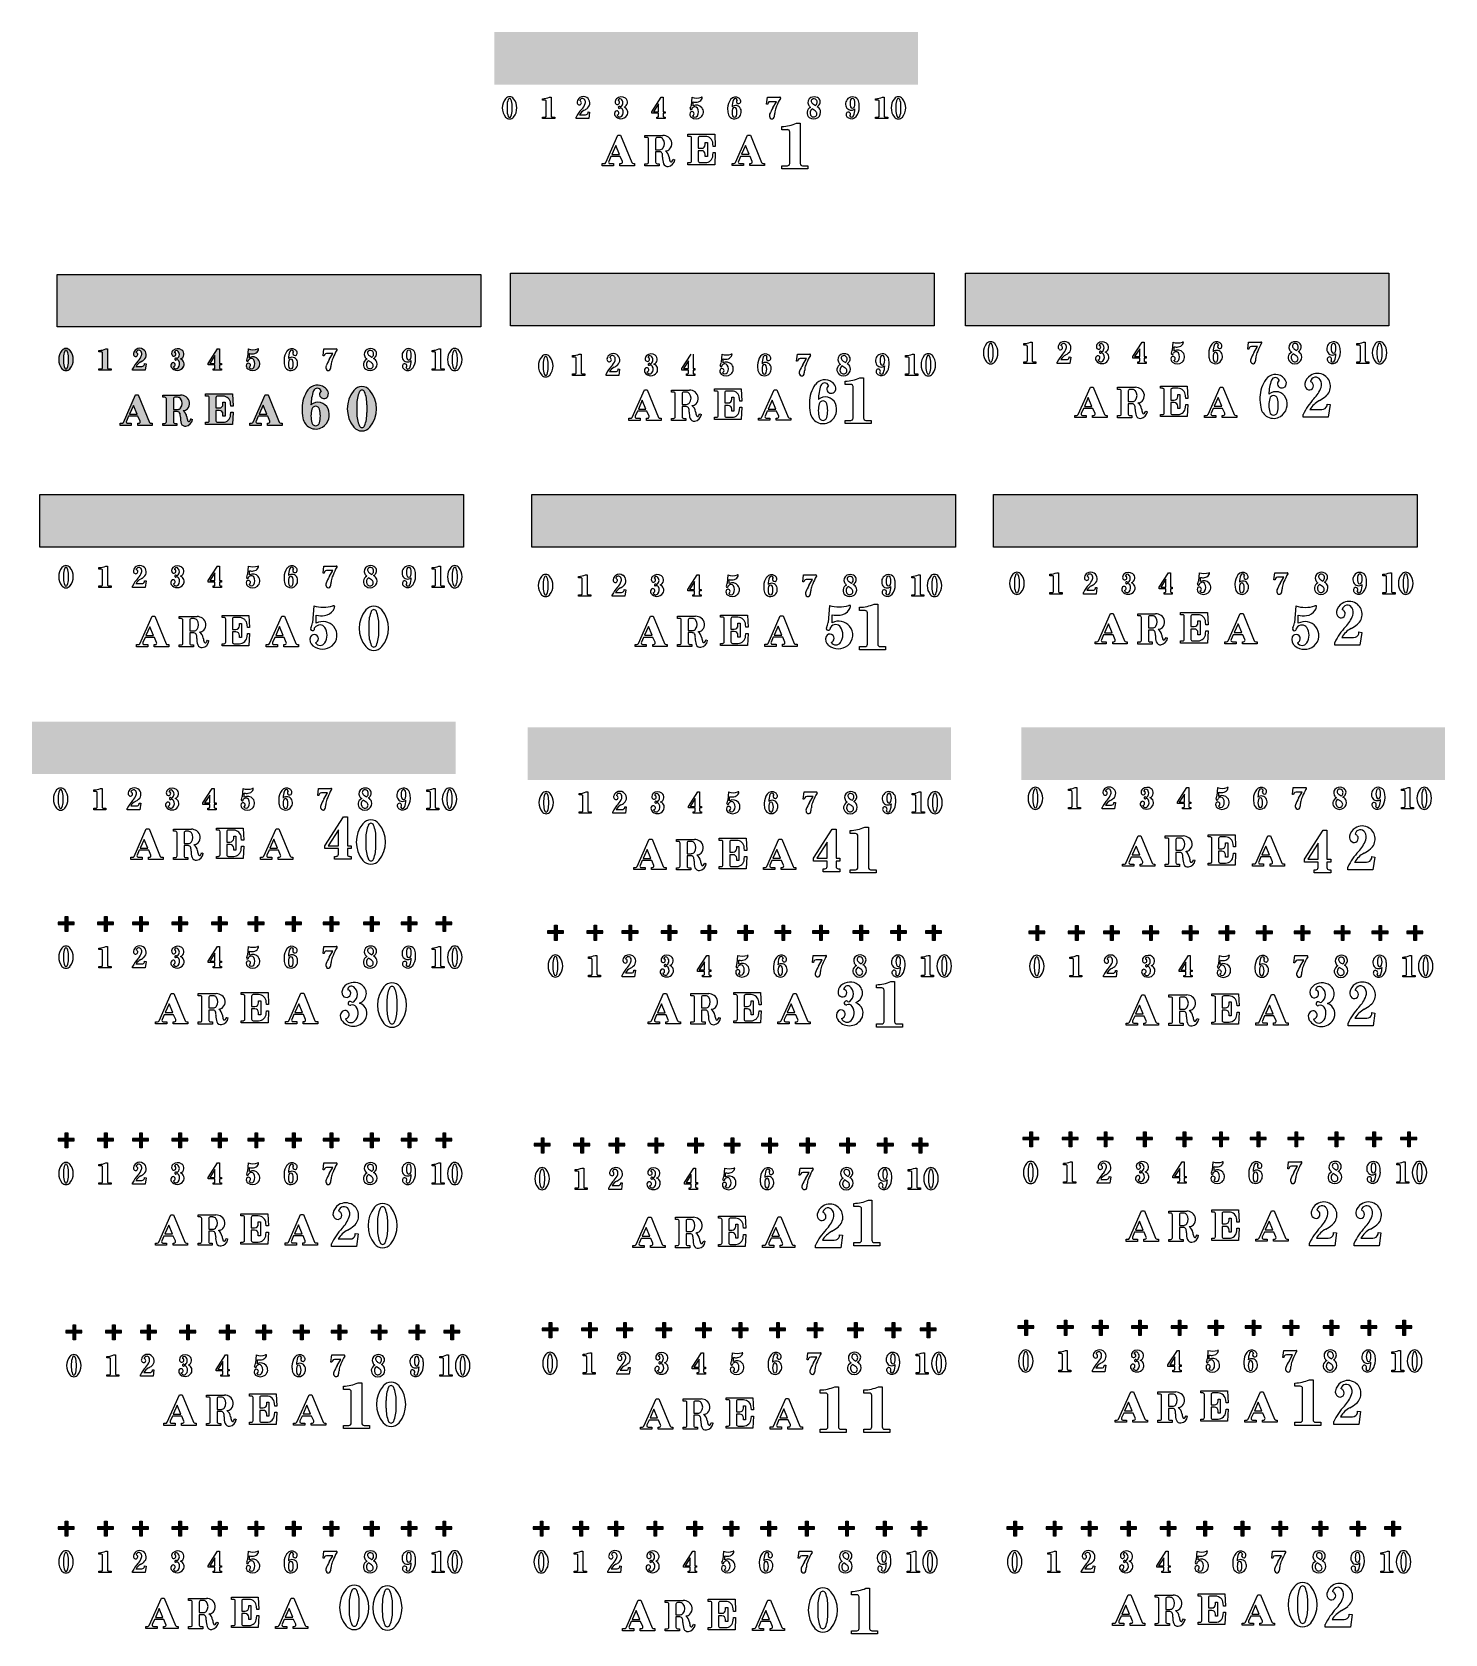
# Model space of a CAD drawing. Extents: x -30826 to 38793, y -30114 to 48793.
import ezdxf

# ---------------------------------------------------------------- set-up
doc = ezdxf.new("R2010")
doc.units = 13
doc.layers.add('APS_GEOMETRY', color=7, linetype='Continuous')
pattern_1 = [(0, (5767.53, 3325.471), (0, 8.4670712), [6.15787, -2.3092012]), (90, (5767.53, 3325.471), (-8.4670712, 5e-16), [6.15787, -2.3092012])]
pattern_2 = [(0, (7711.26, 3325.471), (0, 8.4670712), [6.15787, -2.3092012]), (90, (7711.26, 3325.471), (-8.4670712, 5e-16), [6.15787, -2.3092012])]
pattern_3 = [(0, (9438.212, 3325.471), (0, 8.4670712), [6.15787, -2.3092012]), (90, (9438.212, 3325.471), (-8.4670712, 5e-16), [6.15787, -2.3092012])]
pattern_4 = [(0, (11370.169, 3325.471), (0, 8.4670712), [6.15787, -2.3092012]), (90, (11370.169, 3325.471), (-8.4670712, 5e-16), [6.15787, -2.3092012])]
pattern_5 = [(0, (13326.366, 3325.471), (0, 8.4670712), [6.15787, -2.3092012]), (90, (13326.366, 3325.471), (-8.4670712, 5e-16), [6.15787, -2.3092012])]
pattern_6 = [(0, (15125.3464, 3325.471), (0, 8.4670712), [6.15787, -2.3092012]), (90, (15125.3464, 3325.471), (-8.4670712, 5e-16), [6.15787, -2.3092012])]
pattern_7 = [(0, (16972.808, 3325.471), (0, 8.4670712), [6.15787, -2.3092012]), (90, (16972.808, 3325.471), (-8.4670712, 5e-16), [6.15787, -2.3092012])]
pattern_8 = [(0, (18832.043, 3325.471), (0, 8.4670712), [6.15787, -2.3092012]), (90, (18832.043, 3325.471), (-8.4670712, 5e-16), [6.15787, -2.3092012])]
pattern_9 = [(0, (20812.134, 3325.471), (0, 8.4670712), [6.15787, -2.3092012]), (90, (20812.134, 3325.471), (-8.4670712, 5e-16), [6.15787, -2.3092012])]
pattern_10 = [(0, (22671.37, 3325.471), (0, 8.4670712), [6.15787, -2.3092012]), (90, (22671.37, 3325.471), (-8.4670712, 5e-16), [6.15787, -2.3092012])]
pattern_11 = [(0, (24387.843, 3325.471), (0, 8.4670712), [6.15787, -2.3092012]), (90, (24387.843, 3325.471), (-8.4670712, 5e-16), [6.15787, -2.3092012])]
pattern_12 = [(0, (29183.239, 3325.471), (0, 8.4670712), [6.15787, -2.3092012]), (90, (29183.239, 3325.471), (-8.4670712, 5e-16), [6.15787, -2.3092012])]
pattern_13 = [(0, (31126.969, 3325.471), (0, 8.4670712), [6.15787, -2.3092012]), (90, (31126.969, 3325.471), (-8.4670712, 5e-16), [6.15787, -2.3092012])]
pattern_14 = [(0, (32853.921, 3325.471), (0, 8.4670712), [6.15787, -2.3092012]), (90, (32853.921, 3325.471), (-8.4670712, 5e-16), [6.15787, -2.3092012])]
pattern_15 = [(0, (34785.878, 3325.471), (0, 8.4670712), [6.15787, -2.3092012]), (90, (34785.878, 3325.471), (-8.4670712, 5e-16), [6.15787, -2.3092012])]
pattern_16 = [(0, (36742.075, 3325.471), (0, 8.4670712), [6.15787, -2.3092012]), (90, (36742.075, 3325.471), (-8.4670712, 5e-16), [6.15787, -2.3092012])]
pattern_17 = [(0, (38541.055, 3325.471), (0, 8.4670712), [6.15787, -2.3092012]), (90, (38541.055, 3325.471), (-8.4670712, 5e-16), [6.15787, -2.3092012])]
pattern_18 = [(0, (40388.517, 3325.471), (0, 8.4670712), [6.15787, -2.3092012]), (90, (40388.517, 3325.471), (-8.4670712, 5e-16), [6.15787, -2.3092012])]
pattern_19 = [(0, (42247.752, 3325.471), (0, 8.4670712), [6.15787, -2.3092012]), (90, (42247.752, 3325.471), (-8.4670712, 5e-16), [6.15787, -2.3092012])]
pattern_20 = [(0, (44227.843, 3325.471), (0, 8.4670712), [6.15787, -2.3092012]), (90, (44227.843, 3325.471), (-8.4670712, 5e-16), [6.15787, -2.3092012])]
pattern_21 = [(0, (46087.0785, 3325.471), (0, 8.4670712), [6.15787, -2.3092012]), (90, (46087.0785, 3325.471), (-8.4670712, 5e-16), [6.15787, -2.3092012])]
pattern_22 = [(0, (47803.552, 3325.471), (0, 8.4670712), [6.15787, -2.3092012]), (90, (47803.552, 3325.471), (-8.4670712, 5e-16), [6.15787, -2.3092012])]
pattern_23 = [(0, (52513.729, 3325.471), (0, 8.4670712), [6.15787, -2.3092012]), (90, (52513.729, 3325.471), (-8.4670712, 5e-16), [6.15787, -2.3092012])]
pattern_24 = [(0, (54457.459, 3325.471), (0, 8.4670712), [6.15787, -2.3092012]), (90, (54457.459, 3325.471), (-8.4670712, 5e-16), [6.15787, -2.3092012])]
pattern_25 = [(0, (56184.4115, 3325.471), (0, 8.4670712), [6.15787, -2.3092012]), (90, (56184.4115, 3325.471), (-8.4670712, 5e-16), [6.15787, -2.3092012])]
pattern_26 = [(0, (58116.368, 3325.471), (0, 8.4670712), [6.15787, -2.3092012]), (90, (58116.368, 3325.471), (-8.4670712, 5e-16), [6.15787, -2.3092012])]
pattern_27 = [(0, (60072.565, 3325.471), (0, 8.4670712), [6.15787, -2.3092012]), (90, (60072.565, 3325.471), (-8.4670712, 5e-16), [6.15787, -2.3092012])]
pattern_28 = [(0, (61871.5456, 3325.471), (0, 8.4670712), [6.15787, -2.3092012]), (90, (61871.5456, 3325.471), (-8.4670712, 5e-16), [6.15787, -2.3092012])]
pattern_29 = [(0, (63719.007, 3325.471), (0, 8.4670712), [6.15787, -2.3092012]), (90, (63719.007, 3325.471), (-8.4670712, 5e-16), [6.15787, -2.3092012])]
pattern_30 = [(0, (65578.2425, 3325.471), (0, 8.4670712), [6.15787, -2.3092012]), (90, (65578.2425, 3325.471), (-8.4670712, 5e-16), [6.15787, -2.3092012])]
pattern_31 = [(0, (67558.333, 3325.471), (0, 8.4670712), [6.15787, -2.3092012]), (90, (67558.333, 3325.471), (-8.4670712, 5e-16), [6.15787, -2.3092012])]
pattern_32 = [(0, (69417.569, 3325.471), (0, 8.4670712), [6.15787, -2.3092012]), (90, (69417.569, 3325.471), (-8.4670712, 5e-16), [6.15787, -2.3092012])]
pattern_33 = [(0, (71134.042, 3325.471), (0, 8.4670712), [6.15787, -2.3092012]), (90, (71134.042, 3325.471), (-8.4670712, 5e-16), [6.15787, -2.3092012])]
pattern_34 = [(0, (6156.028, 12992.295), (0, 8.4670712), [6.15787, -2.3092012]), (90, (6156.028, 12992.295), (-8.4670712, 5e-16), [6.15787, -2.3092012])]
pattern_35 = [(0, (8099.7585, 12992.295), (0, 8.4670712), [6.15787, -2.3092012]), (90, (8099.7585, 12992.295), (-8.4670712, 5e-16), [6.15787, -2.3092012])]
pattern_36 = [(0, (9826.711, 12992.295), (0, 8.4670712), [6.15787, -2.3092012]), (90, (9826.711, 12992.295), (-8.4670712, 5e-16), [6.15787, -2.3092012])]
pattern_37 = [(0, (11758.667, 12992.295), (0, 8.4670712), [6.15787, -2.3092012]), (90, (11758.667, 12992.295), (-8.4670712, 5e-16), [6.15787, -2.3092012])]
pattern_38 = [(0, (13714.864, 12992.295), (0, 8.4670712), [6.15787, -2.3092012]), (90, (13714.864, 12992.295), (-8.4670712, 5e-16), [6.15787, -2.3092012])]
pattern_39 = [(0, (15513.845, 12992.295), (0, 8.4670712), [6.15787, -2.3092012]), (90, (15513.845, 12992.295), (-8.4670712, 5e-16), [6.15787, -2.3092012])]
pattern_40 = [(0, (17361.306, 12992.295), (0, 8.4670712), [6.15787, -2.3092012]), (90, (17361.306, 12992.295), (-8.4670712, 5e-16), [6.15787, -2.3092012])]
pattern_41 = [(0, (19220.542, 12992.295), (0, 8.4670712), [6.15787, -2.3092012]), (90, (19220.542, 12992.295), (-8.4670712, 5e-16), [6.15787, -2.3092012])]
pattern_42 = [(0, (21200.6326, 12992.295), (0, 8.4670712), [6.15787, -2.3092012]), (90, (21200.6326, 12992.295), (-8.4670712, 5e-16), [6.15787, -2.3092012])]
pattern_43 = [(0, (23059.868, 12992.295), (0, 8.4670712), [6.15787, -2.3092012]), (90, (23059.868, 12992.295), (-8.4670712, 5e-16), [6.15787, -2.3092012])]
pattern_44 = [(0, (24776.3415, 12992.295), (0, 8.4670712), [6.15787, -2.3092012]), (90, (24776.3415, 12992.295), (-8.4670712, 5e-16), [6.15787, -2.3092012])]
pattern_45 = [(0, (29619.323, 13103.735), (0, 8.4670712), [6.15787, -2.3092012]), (90, (29619.323, 13103.735), (-8.4670712, 5e-16), [6.15787, -2.3092012])]
pattern_46 = [(0, (31563.054, 13103.735), (0, 8.4670712), [6.15787, -2.3092012]), (90, (31563.054, 13103.735), (-8.4670712, 5e-16), [6.15787, -2.3092012])]
pattern_47 = [(0, (33290.006, 13103.735), (0, 8.4670712), [6.15787, -2.3092012]), (90, (33290.006, 13103.735), (-8.4670712, 5e-16), [6.15787, -2.3092012])]
pattern_48 = [(0, (35221.962, 13103.735), (0, 8.4670712), [6.15787, -2.3092012]), (90, (35221.962, 13103.735), (-8.4670712, 5e-16), [6.15787, -2.3092012])]
pattern_49 = [(0, (37178.159, 13103.735), (0, 8.4670712), [6.15787, -2.3092012]), (90, (37178.159, 13103.735), (-8.4670712, 5e-16), [6.15787, -2.3092012])]
pattern_50 = [(0, (38977.14, 13103.735), (0, 8.4670712), [6.15787, -2.3092012]), (90, (38977.14, 13103.735), (-8.4670712, 5e-16), [6.15787, -2.3092012])]
pattern_51 = [(0, (40824.6015, 13103.735), (0, 8.4670712), [6.15787, -2.3092012]), (90, (40824.6015, 13103.735), (-8.4670712, 5e-16), [6.15787, -2.3092012])]
pattern_52 = [(0, (42683.837, 13103.735), (0, 8.4670712), [6.15787, -2.3092012]), (90, (42683.837, 13103.735), (-8.4670712, 5e-16), [6.15787, -2.3092012])]
pattern_53 = [(0, (44663.928, 13103.735), (0, 8.4670712), [6.15787, -2.3092012]), (90, (44663.928, 13103.735), (-8.4670712, 5e-16), [6.15787, -2.3092012])]
pattern_54 = [(0, (46523.163, 13103.735), (0, 8.4670712), [6.15787, -2.3092012]), (90, (46523.163, 13103.735), (-8.4670712, 5e-16), [6.15787, -2.3092012])]
pattern_55 = [(0, (48239.637, 13103.735), (0, 8.4670712), [6.15787, -2.3092012]), (90, (48239.637, 13103.735), (-8.4670712, 5e-16), [6.15787, -2.3092012])]
pattern_56 = [(0, (53058.833, 13218.442), (0, 8.4670712), [6.15787, -2.3092012]), (90, (53058.833, 13218.442), (-8.4670712, 5e-16), [6.15787, -2.3092012])]
pattern_57 = [(0, (55002.5636, 13218.442), (0, 8.4670712), [6.15787, -2.3092012]), (90, (55002.5636, 13218.442), (-8.4670712, 5e-16), [6.15787, -2.3092012])]
pattern_58 = [(0, (56729.516, 13218.442), (0, 8.4670712), [6.15787, -2.3092012]), (90, (56729.516, 13218.442), (-8.4670712, 5e-16), [6.15787, -2.3092012])]
pattern_59 = [(0, (58661.472, 13218.442), (0, 8.4670712), [6.15787, -2.3092012]), (90, (58661.472, 13218.442), (-8.4670712, 5e-16), [6.15787, -2.3092012])]
pattern_60 = [(0, (60617.669, 13218.442), (0, 8.4670712), [6.15787, -2.3092012]), (90, (60617.669, 13218.442), (-8.4670712, 5e-16), [6.15787, -2.3092012])]
pattern_61 = [(0, (62416.65, 13218.442), (0, 8.4670712), [6.15787, -2.3092012]), (90, (62416.65, 13218.442), (-8.4670712, 5e-16), [6.15787, -2.3092012])]
pattern_62 = [(0, (64264.111, 13218.442), (0, 8.4670712), [6.15787, -2.3092012]), (90, (64264.111, 13218.442), (-8.4670712, 5e-16), [6.15787, -2.3092012])]
pattern_63 = [(0, (66123.347, 13218.442), (0, 8.4670712), [6.15787, -2.3092012]), (90, (66123.347, 13218.442), (-8.4670712, 5e-16), [6.15787, -2.3092012])]
pattern_64 = [(0, (68103.438, 13218.442), (0, 8.4670712), [6.15787, -2.3092012]), (90, (68103.438, 13218.442), (-8.4670712, 5e-16), [6.15787, -2.3092012])]
pattern_65 = [(0, (69962.673, 13218.442), (0, 8.4670712), [6.15787, -2.3092012]), (90, (69962.673, 13218.442), (-8.4670712, 5e-16), [6.15787, -2.3092012])]
pattern_66 = [(0, (71679.147, 13218.442), (0, 8.4670712), [6.15787, -2.3092012]), (90, (71679.147, 13218.442), (-8.4670712, 5e-16), [6.15787, -2.3092012])]
pattern_67 = [(0, (53299.803, 22505.697), (0, 8.4670712), [6.15787, -2.3092012]), (90, (53299.803, 22505.697), (-8.4670712, 5e-16), [6.15787, -2.3092012])]
pattern_68 = [(0, (55243.534, 22505.697), (0, 8.4670712), [6.15787, -2.3092012]), (90, (55243.534, 22505.697), (-8.4670712, 5e-16), [6.15787, -2.3092012])]
pattern_69 = [(0, (56970.486, 22505.697), (0, 8.4670712), [6.15787, -2.3092012]), (90, (56970.486, 22505.697), (-8.4670712, 5e-16), [6.15787, -2.3092012])]
pattern_70 = [(0, (58902.442, 22505.697), (0, 8.4670712), [6.15787, -2.3092012]), (90, (58902.442, 22505.697), (-8.4670712, 5e-16), [6.15787, -2.3092012])]
pattern_71 = [(0, (60858.639, 22505.697), (0, 8.4670712), [6.15787, -2.3092012]), (90, (60858.639, 22505.697), (-8.4670712, 5e-16), [6.15787, -2.3092012])]
pattern_72 = [(0, (62657.62, 22505.697), (0, 8.4670712), [6.15787, -2.3092012]), (90, (62657.62, 22505.697), (-8.4670712, 5e-16), [6.15787, -2.3092012])]
pattern_73 = [(0, (64505.0815, 22505.697), (0, 8.4670712), [6.15787, -2.3092012]), (90, (64505.0815, 22505.697), (-8.4670712, 5e-16), [6.15787, -2.3092012])]
pattern_74 = [(0, (66364.317, 22505.697), (0, 8.4670712), [6.15787, -2.3092012]), (90, (66364.317, 22505.697), (-8.4670712, 5e-16), [6.15787, -2.3092012])]
pattern_75 = [(0, (68344.408, 22505.697), (0, 8.4670712), [6.15787, -2.3092012]), (90, (68344.408, 22505.697), (-8.4670712, 5e-16), [6.15787, -2.3092012])]
pattern_76 = [(0, (70203.643, 22505.697), (0, 8.4670712), [6.15787, -2.3092012]), (90, (70203.643, 22505.697), (-8.4670712, 5e-16), [6.15787, -2.3092012])]
pattern_77 = [(0, (71920.117, 22505.697), (0, 8.4670712), [6.15787, -2.3092012]), (90, (71920.117, 22505.697), (-8.4670712, 5e-16), [6.15787, -2.3092012])]
pattern_78 = [(0, (29230.299, 22200.924), (0, 8.4670712), [6.15787, -2.3092012]), (90, (29230.299, 22200.924), (-8.4670712, 5e-16), [6.15787, -2.3092012])]
pattern_79 = [(0, (31174.0294, 22200.924), (0, 8.4670712), [6.15787, -2.3092012]), (90, (31174.0294, 22200.924), (-8.4670712, 5e-16), [6.15787, -2.3092012])]
pattern_80 = [(0, (32900.982, 22200.924), (0, 8.4670712), [6.15787, -2.3092012]), (90, (32900.982, 22200.924), (-8.4670712, 5e-16), [6.15787, -2.3092012])]
pattern_81 = [(0, (34832.938, 22200.924), (0, 8.4670712), [6.15787, -2.3092012]), (90, (34832.938, 22200.924), (-8.4670712, 5e-16), [6.15787, -2.3092012])]
pattern_82 = [(0, (36789.135, 22200.924), (0, 8.4670712), [6.15787, -2.3092012]), (90, (36789.135, 22200.924), (-8.4670712, 5e-16), [6.15787, -2.3092012])]
pattern_83 = [(0, (38588.116, 22200.924), (0, 8.4670712), [6.15787, -2.3092012]), (90, (38588.116, 22200.924), (-8.4670712, 5e-16), [6.15787, -2.3092012])]
pattern_84 = [(0, (40435.577, 22200.924), (0, 8.4670712), [6.15787, -2.3092012]), (90, (40435.577, 22200.924), (-8.4670712, 5e-16), [6.15787, -2.3092012])]
pattern_85 = [(0, (42294.813, 22200.924), (0, 8.4670712), [6.15787, -2.3092012]), (90, (42294.813, 22200.924), (-8.4670712, 5e-16), [6.15787, -2.3092012])]
pattern_86 = [(0, (44274.9035, 22200.924), (0, 8.4670712), [6.15787, -2.3092012]), (90, (44274.9035, 22200.924), (-8.4670712, 5e-16), [6.15787, -2.3092012])]
pattern_87 = [(0, (46134.139, 22200.924), (0, 8.4670712), [6.15787, -2.3092012]), (90, (46134.139, 22200.924), (-8.4670712, 5e-16), [6.15787, -2.3092012])]
pattern_88 = [(0, (47850.6125, 22200.924), (0, 8.4670712), [6.15787, -2.3092012]), (90, (47850.6125, 22200.924), (-8.4670712, 5e-16), [6.15787, -2.3092012])]
pattern_89 = [(0, (5767.53, 22452.344), (0, 8.4670712), [6.15787, -2.3092012]), (90, (5767.53, 22452.344), (-8.4670712, 5e-16), [6.15787, -2.3092012])]
pattern_90 = [(0, (7711.26, 22452.344), (0, 8.4670712), [6.15787, -2.3092012]), (90, (7711.26, 22452.344), (-8.4670712, 5e-16), [6.15787, -2.3092012])]
pattern_91 = [(0, (9438.212, 22452.344), (0, 8.4670712), [6.15787, -2.3092012]), (90, (9438.212, 22452.344), (-8.4670712, 5e-16), [6.15787, -2.3092012])]
pattern_92 = [(0, (11370.169, 22452.344), (0, 8.4670712), [6.15787, -2.3092012]), (90, (11370.169, 22452.344), (-8.4670712, 5e-16), [6.15787, -2.3092012])]
pattern_93 = [(0, (13326.366, 22452.344), (0, 8.4670712), [6.15787, -2.3092012]), (90, (13326.366, 22452.344), (-8.4670712, 5e-16), [6.15787, -2.3092012])]
pattern_94 = [(0, (15125.3464, 22452.344), (0, 8.4670712), [6.15787, -2.3092012]), (90, (15125.3464, 22452.344), (-8.4670712, 5e-16), [6.15787, -2.3092012])]
pattern_95 = [(0, (16972.808, 22452.344), (0, 8.4670712), [6.15787, -2.3092012]), (90, (16972.808, 22452.344), (-8.4670712, 5e-16), [6.15787, -2.3092012])]
pattern_96 = [(0, (18832.043, 22452.344), (0, 8.4670712), [6.15787, -2.3092012]), (90, (18832.043, 22452.344), (-8.4670712, 5e-16), [6.15787, -2.3092012])]
pattern_97 = [(0, (20812.134, 22452.344), (0, 8.4670712), [6.15787, -2.3092012]), (90, (20812.134, 22452.344), (-8.4670712, 5e-16), [6.15787, -2.3092012])]
pattern_98 = [(0, (22671.37, 22452.344), (0, 8.4670712), [6.15787, -2.3092012]), (90, (22671.37, 22452.344), (-8.4670712, 5e-16), [6.15787, -2.3092012])]
pattern_99 = [(0, (24387.843, 22452.344), (0, 8.4670712), [6.15787, -2.3092012]), (90, (24387.843, 22452.344), (-8.4670712, 5e-16), [6.15787, -2.3092012])]
pattern_100 = [(0, (5767.53, 33112.079), (0, 8.4670712), [6.15787, -2.3092012]), (90, (5767.53, 33112.079), (-8.4670712, 5e-16), [6.15787, -2.3092012])]
pattern_101 = [(0, (7711.26, 33112.079), (0, 8.4670712), [6.15787, -2.3092012]), (90, (7711.26, 33112.079), (-8.4670712, 5e-16), [6.15787, -2.3092012])]
pattern_102 = [(0, (9438.212, 33112.079), (0, 8.4670712), [6.15787, -2.3092012]), (90, (9438.212, 33112.079), (-8.4670712, 5e-16), [6.15787, -2.3092012])]
pattern_103 = [(0, (11370.169, 33112.079), (0, 8.4670712), [6.15787, -2.3092012]), (90, (11370.169, 33112.079), (-8.4670712, 5e-16), [6.15787, -2.3092012])]
pattern_104 = [(0, (13326.366, 33112.079), (0, 8.4670712), [6.15787, -2.3092012]), (90, (13326.366, 33112.079), (-8.4670712, 5e-16), [6.15787, -2.3092012])]
pattern_105 = [(0, (15125.3464, 33112.079), (0, 8.4670712), [6.15787, -2.3092012]), (90, (15125.3464, 33112.079), (-8.4670712, 5e-16), [6.15787, -2.3092012])]
pattern_106 = [(0, (16972.808, 33112.079), (0, 8.4670712), [6.15787, -2.3092012]), (90, (16972.808, 33112.079), (-8.4670712, 5e-16), [6.15787, -2.3092012])]
pattern_107 = [(0, (18832.043, 33112.079), (0, 8.4670712), [6.15787, -2.3092012]), (90, (18832.043, 33112.079), (-8.4670712, 5e-16), [6.15787, -2.3092012])]
pattern_108 = [(0, (20812.134, 33112.079), (0, 8.4670712), [6.15787, -2.3092012]), (90, (20812.134, 33112.079), (-8.4670712, 5e-16), [6.15787, -2.3092012])]
pattern_109 = [(0, (22671.37, 33112.079), (0, 8.4670712), [6.15787, -2.3092012]), (90, (22671.37, 33112.079), (-8.4670712, 5e-16), [6.15787, -2.3092012])]
pattern_110 = [(0, (24387.843, 33112.079), (0, 8.4670712), [6.15787, -2.3092012]), (90, (24387.843, 33112.079), (-8.4670712, 5e-16), [6.15787, -2.3092012])]
pattern_111 = [(0, (29883.218, 32676.261), (0, 8.4670712), [6.15787, -2.3092012]), (90, (29883.218, 32676.261), (-8.4670712, 5e-16), [6.15787, -2.3092012])]
pattern_112 = [(0, (31826.949, 32676.261), (0, 8.4670712), [6.15787, -2.3092012]), (90, (31826.949, 32676.261), (-8.4670712, 5e-16), [6.15787, -2.3092012])]
pattern_113 = [(0, (33553.901, 32676.261), (0, 8.4670712), [6.15787, -2.3092012]), (90, (33553.901, 32676.261), (-8.4670712, 5e-16), [6.15787, -2.3092012])]
pattern_114 = [(0, (35485.857, 32676.261), (0, 8.4670712), [6.15787, -2.3092012]), (90, (35485.857, 32676.261), (-8.4670712, 5e-16), [6.15787, -2.3092012])]
pattern_115 = [(0, (37442.054, 32676.261), (0, 8.4670712), [6.15787, -2.3092012]), (90, (37442.054, 32676.261), (-8.4670712, 5e-16), [6.15787, -2.3092012])]
pattern_116 = [(0, (39241.035, 32676.261), (0, 8.4670712), [6.15787, -2.3092012]), (90, (39241.035, 32676.261), (-8.4670712, 5e-16), [6.15787, -2.3092012])]
pattern_117 = [(0, (41088.4965, 32676.261), (0, 8.4670712), [6.15787, -2.3092012]), (90, (41088.4965, 32676.261), (-8.4670712, 5e-16), [6.15787, -2.3092012])]
pattern_118 = [(0, (42947.732, 32676.261), (0, 8.4670712), [6.15787, -2.3092012]), (90, (42947.732, 32676.261), (-8.4670712, 5e-16), [6.15787, -2.3092012])]
pattern_119 = [(0, (44927.823, 32676.261), (0, 8.4670712), [6.15787, -2.3092012]), (90, (44927.823, 32676.261), (-8.4670712, 5e-16), [6.15787, -2.3092012])]
pattern_120 = [(0, (46787.058, 32676.261), (0, 8.4670712), [6.15787, -2.3092012]), (90, (46787.058, 32676.261), (-8.4670712, 5e-16), [6.15787, -2.3092012])]
pattern_121 = [(0, (48503.532, 32676.261), (0, 8.4670712), [6.15787, -2.3092012]), (90, (48503.532, 32676.261), (-8.4670712, 5e-16), [6.15787, -2.3092012])]
pattern_122 = [(0, (53603.9376, 32662.649), (0, 8.4670712), [6.15787, -2.3092012]), (90, (53603.9376, 32662.649), (-8.4670712, 5e-16), [6.15787, -2.3092012])]
pattern_123 = [(0, (55547.668, 32662.649), (0, 8.4670712), [6.15787, -2.3092012]), (90, (55547.668, 32662.649), (-8.4670712, 5e-16), [6.15787, -2.3092012])]
pattern_124 = [(0, (57274.62, 32662.649), (0, 8.4670712), [6.15787, -2.3092012]), (90, (57274.62, 32662.649), (-8.4670712, 5e-16), [6.15787, -2.3092012])]
pattern_125 = [(0, (59206.577, 32662.649), (0, 8.4670712), [6.15787, -2.3092012]), (90, (59206.577, 32662.649), (-8.4670712, 5e-16), [6.15787, -2.3092012])]
pattern_126 = [(0, (61162.7735, 32662.649), (0, 8.4670712), [6.15787, -2.3092012]), (90, (61162.7735, 32662.649), (-8.4670712, 5e-16), [6.15787, -2.3092012])]
pattern_127 = [(0, (62961.754, 32662.649), (0, 8.4670712), [6.15787, -2.3092012]), (90, (62961.754, 32662.649), (-8.4670712, 5e-16), [6.15787, -2.3092012])]
pattern_128 = [(0, (64809.216, 32662.649), (0, 8.4670712), [6.15787, -2.3092012]), (90, (64809.216, 32662.649), (-8.4670712, 5e-16), [6.15787, -2.3092012])]
pattern_129 = [(0, (66668.451, 32662.649), (0, 8.4670712), [6.15787, -2.3092012]), (90, (66668.451, 32662.649), (-8.4670712, 5e-16), [6.15787, -2.3092012])]
pattern_130 = [(0, (68648.542, 32662.649), (0, 8.4670712), [6.15787, -2.3092012]), (90, (68648.542, 32662.649), (-8.4670712, 5e-16), [6.15787, -2.3092012])]
pattern_131 = [(0, (70507.777, 32662.649), (0, 8.4670712), [6.15787, -2.3092012]), (90, (70507.777, 32662.649), (-8.4670712, 5e-16), [6.15787, -2.3092012])]
pattern_132 = [(0, (72224.251, 32662.649), (0, 8.4670712), [6.15787, -2.3092012]), (90, (72224.251, 32662.649), (-8.4670712, 5e-16), [6.15787, -2.3092012])]
pattern_133 = [(0, (-25422.162, 29797.571), (0, 6.985), [5.08, -1.905]), (90, (-25422.162, 29797.571), (-6.985, 4e-16), [5.08, -1.905])]

msp = doc.modelspace()

# ---------------------------------------------------------------- hatches: boundary and pattern name
at = {"true_color": 0xffffff}
h = msp.add_hatch(color=7, dxfattribs=at)
h.dxf.hatch_style = 1
h.paths.add_polyline_path([(12824, 48793), (-8046, 48793), (-8046, 46204), (12824, 46204)])
h = msp.add_hatch(color=7, dxfattribs=at)
h.dxf.hatch_style = 1
h.paths.add_polyline_path([(-8716, 36856), (-29586, 36856), (-29586, 34267), (-8716, 34267)])
h = msp.add_hatch(color=7, dxfattribs=at)
h.dxf.hatch_style = 1
h.paths.add_polyline_path([(13621, 36911), (-7249, 36911), (-7249, 34322), (13621, 34322)])
h = msp.add_hatch(color=7, dxfattribs=at)
h.dxf.hatch_style = 1
h.paths.add_polyline_path([(36032, 36911), (15162, 36911), (15162, 34322), (36032, 34322)])
h = msp.add_hatch(dxfattribs=at)
h.set_pattern_fill('ANGLE')
h.set_pattern_definition(pattern_133)
h.paths.add_polyline_path([(-28954, 33110, 0.472356), (-29353, 33110, 0.354335), (-29353, 32206, 0.472504), (-28954, 32207, 0.354335)])
h.paths.add_polyline_path([(-29028, 32563, -0.102374), (-29091, 32238, -0.669217), (-29217, 32238, -0.102357), (-29280, 32563), (-29280, 32753, -0.102323), (-29217, 33078, -0.669463), (-29091, 33078, -0.102393), (-29028, 32752)], flags=16)
h = msp.add_hatch(dxfattribs=at)
h.set_pattern_fill('ANGLE')
h.set_pattern_definition(pattern_133)
h.paths.add_polyline_path([(-25346, 33162, 0.293064), (-25694, 33161, 0.202975), (-25829, 32962, 0.283572), (-25776, 32826, 0.903355), (-25639, 32973, 0.087043), (-25692, 33015, -0.661266), (-25451, 33057, -0.228341), (-25428, 32874, -0.007574), (-25430, 32868, -0.110231), (-25608, 32584, 0.077107), (-25871, 32201), (-25871, 32133), (-25251, 32133), (-25209, 32448), (-25283, 32458), (-25283, 32416, -0.35433), (-25409, 32322), (-25703, 32322, -0.134631), (-25470, 32543, 0.046804), (-25314, 32648, 0.511731)])
h.paths.add_polyline_path([(-27107, 33183), (-27192, 33183, -0.094487), (-27527, 33109), (-27527, 33036), (-27402, 33036, -0.414214), (-27349, 32984), (-27349, 32259, -0.41421), (-27401, 32206), (-27527, 32206), (-27527, 32133), (-26929, 32133), (-26929, 32206), (-27055, 32206, -0.414214), (-27107, 32258)])
h.paths.add_polyline_path([(-23513, 32689, 0.598182), (-23450, 33130, 0.356783), (-23882, 33108, 0.272075), (-23943, 32910, 0.930563), (-23734, 32944, 0.36933), (-23807, 33015, -0.614489), (-23660, 33088, -0.503909), (-23660, 32721, -0.333124), (-23713, 32721, 0.548394), (-23796, 32689, 0.606427), (-23733, 32637, -0.362554), (-23597, 32595, -0.343525), (-23626, 32251, -0.573576), (-23859, 32301, 0.196899), (-23786, 32354, 0.889648), (-23943, 32480, 0.354067), (-23964, 32280, 0.54376), (-23376, 32280, 0.480048)])
h = msp.add_hatch(color=7, dxfattribs=at)
h.dxf.hatch_style = 1
h.paths.add_polyline_path([(-21496, 32133), (-21496, 32206), (-21538, 32206, -0.414214), (-21590, 32258), (-21590, 32395), (-21496, 32395), (-21496, 32469), (-21590, 32469), (-21590, 33183), (-21685, 33183), (-22147, 32469), (-22147, 32395), (-21811, 32395), (-21811, 32259, -0.414204), (-21863, 32206), (-21905, 32206), (-21905, 32133)])
h.paths.add_polyline_path([(-21811, 32469), (-22063, 32469), (-21811, 32857)], flags=16)
h.paths.add_polyline_path([(-20197, 32196, 0.346468), (-19724, 32196, 0.417339), (-19682, 32669, 0.354311), (-20113, 32752), (-20113, 32952, 0.086643), (-19913, 32942, 0.220384), (-19693, 33078, 0.149647), (-19661, 33183), (-19703, 33183, -0.165354), (-20176, 33183), (-20207, 32763, -0.086838), (-20249, 32637, 0.737492), (-20187, 32574, 0.319082), (-20155, 32637, -0.259792), (-20018, 32710, -0.244164), (-19903, 32647, -0.296934), (-19901, 32272, -0.542128), (-20134, 32269, 0.157479), (-20071, 32332, 0.990574), (-20260, 32416, 0.330681)])
h = msp.add_hatch(color=7, dxfattribs=at)
h.dxf.hatch_style = 1
h.paths.add_polyline_path([(-24900, 29415), (-24900, 29520), (-24959, 29520, -0.276303), (-25035, 29565), (-25590, 30915), (-25725, 30915), (-26324, 29565, -0.316391), (-26400, 29520), (-26490, 29520), (-26490, 29415), (-25935, 29415), (-25935, 29520), (-26115, 29520, -0.581446), (-26175, 29625), (-26070, 29865), (-25605, 29865), (-25500, 29625, -0.504245), (-25560, 29520), (-25620, 29520), (-25620, 29415)])
h.paths.add_polyline_path([(-25650, 29970), (-26025, 29970), (-25830, 30405)], flags=16)
h.paths.add_polyline_path([(-23248, 29378, 0.338552), (-22918, 29708), (-22993, 29738, -0.046809), (-23052, 29634, -0.613455), (-23158, 29648, -0.05507), (-23203, 29843, 0.212637), (-23383, 30143, 0.204688), (-23173, 30233, 0.456742), (-23233, 30818, 0.141723), (-23503, 30908), (-24388, 30908), (-24388, 30803), (-24283, 30803, -0.414214), (-24208, 30729), (-24208, 29588, -0.414208), (-24282, 29513), (-24388, 29513), (-24388, 29408), (-23683, 29408), (-23683, 29513), (-23788, 29513, -0.414214), (-23863, 29587), (-23863, 30098), (-23668, 30098, -0.346477), (-23533, 29993, -0.078653), (-23518, 29828, 0.102324), (-23473, 29513, 0.354652)])
h.paths.add_polyline_path([(-23653, 30203), (-23863, 30203), (-23863, 30728, -0.414209), (-23789, 30803), (-23653, 30803, -0.240879), (-23501, 30725, -0.325709), (-23501, 30281, -0.241009)], flags=16)
h.paths.add_polyline_path([(-21043, 30499), (-21028, 30364), (-20923, 30364), (-20953, 30964), (-22273, 30964), (-22273, 30859), (-22168, 30859, -0.414214), (-22093, 30784), (-22093, 29644, -0.414208), (-22167, 29569), (-22273, 29569), (-22273, 29464), (-20953, 29464), (-20923, 30064), (-21028, 30064), (-21043, 29929, -0.401909), (-21418, 29569), (-21688, 29569, -0.414214), (-21763, 29643), (-21763, 30154), (-21598, 30154, -0.414213), (-21418, 29976), (-21418, 29869), (-21313, 29869), (-21313, 30559), (-21418, 30559), (-21418, 30453, -0.414214), (-21596, 30274), (-21763, 30274), (-21763, 30784, -0.414214), (-21688, 30859), (-21418, 30859, -0.401946)])
h.paths.add_polyline_path([(-18507, 29420), (-18507, 29525), (-18567, 29525, -0.276303), (-18642, 29570), (-19197, 30920), (-19332, 30920), (-19932, 29571, -0.316391), (-20007, 29525), (-20097, 29525), (-20097, 29420), (-19542, 29420), (-19542, 29525), (-19722, 29525, -0.581444), (-19782, 29630), (-19677, 29870), (-19212, 29870), (-19107, 29630, -0.504245), (-19167, 29525), (-19227, 29525), (-19227, 29420)])
h.paths.add_polyline_path([(-19257, 29975), (-19632, 29975), (-19437, 30410)], flags=16)
h = msp.add_hatch(dxfattribs=at)
h.set_pattern_fill('ANGLE')
h.set_pattern_definition(pattern_133)
h.paths.add_polyline_path([(-17082, 30427, -0.08627), (-16957, 31117, -0.69807), (-16578, 31120, 1.000031), (-16305, 30784, 0.314891), (-16242, 31078, 0.133886), (-16410, 31288, 0.409493), (-17229, 31162, 0.15755), (-17523, 30279, 0.047196), (-17481, 29776, 0.236241), (-17145, 29314, 0.267569), (-16515, 29335, 0.379043), (-16243, 30240, 0.494674)])
h.paths.add_polyline_path([(-17040, 30217, -0.778981), (-16662, 30217, -0.126016), (-16662, 29545, -0.779365), (-17040, 29545, -0.126014)], flags=16)
h.paths.add_polyline_path([(-14174, 31137, 0.472356), (-14972, 31137, 0.354335), (-14972, 29331, 0.472504), (-14174, 29331, 0.354335)])
h.paths.add_polyline_path([(-14825, 30423, -0.102323), (-14699, 31074, -0.669463), (-14447, 31074, -0.102393), (-14321, 30423), (-14321, 30045, -0.102374), (-14447, 29394, -0.669217), (-14699, 29394, -0.102357), (-14825, 30045)], flags=16)
h = msp.add_hatch(color=7, dxfattribs=at)
h.dxf.hatch_style = 1
h.paths.add_polyline_path([(-9565, 26005), (-30435, 26005), (-30435, 23416), (-9565, 23416)])
h = msp.add_hatch(color=7, dxfattribs=at)
h.dxf.hatch_style = 1
h.paths.add_polyline_path([(14672, 26005), (-6198, 26005), (-6198, 23416), (14672, 23416)])
h = msp.add_hatch(color=7, dxfattribs=at)
h.dxf.hatch_style = 1
h.paths.add_polyline_path([(37415, 26005), (16545, 26005), (16545, 23416), (37415, 23416)])
h = msp.add_hatch(color=7, dxfattribs=at)
h.dxf.hatch_style = 1
h.paths.add_polyline_path([(-9956, 14830), (-30826, 14830), (-30826, 12241), (-9956, 12241)])
h = msp.add_hatch(color=7, dxfattribs=at)
h.dxf.hatch_style = 1
h.paths.add_polyline_path([(14458, 14545), (-6412, 14545), (-6412, 11955), (14458, 11955)])
h = msp.add_hatch(color=7, dxfattribs=at)
h.dxf.hatch_style = 1
h.paths.add_polyline_path([(38793, 14541), (17923, 14541), (17923, 11952), (38793, 11952)])
h = msp.add_hatch(dxfattribs=at)
h.set_pattern_fill('ANGLE', scale=1.212179)
h.set_pattern_definition(pattern_100)
h.paths.add_polyline_path([(-28753, 4952), (-29068, 4952), (-29068, 4840), (-28753, 4840)])
h.paths.add_polyline_path([(-29068, 4952), (-29192, 4952), (-29192, 4840), (-29068, 4840)])
h.paths.add_polyline_path([(-29192, 4952), (-29546, 4952), (-29546, 4840), (-29192, 4840)])
h.paths.add_polyline_path([(-29068, 4840), (-29192, 4840), (-29192, 4487), (-29068, 4487)])
h.paths.add_polyline_path([(-29068, 5232), (-29192, 5232), (-29192, 4952), (-29068, 4952)])
h = msp.add_hatch(dxfattribs=at)
h.set_pattern_fill('ANGLE', scale=1.212179)
h.set_pattern_definition(pattern_100)
h.paths.add_polyline_path([(-28753, 4952), (-29068, 4952), (-29068, 4840), (-28753, 4840)])
h.paths.add_polyline_path([(-29068, 4952), (-29192, 4952), (-29192, 4840), (-29068, 4840)])
h.paths.add_polyline_path([(-29192, 4952), (-29546, 4952), (-29546, 4840), (-29192, 4840)])
h.paths.add_polyline_path([(-29068, 4840), (-29192, 4840), (-29192, 4487), (-29068, 4487)])
h.paths.add_polyline_path([(-29068, 5232), (-29192, 5232), (-29192, 4952), (-29068, 4952)])
h = msp.add_hatch(dxfattribs=at)
h.set_pattern_fill('ANGLE', scale=1.212179)
h.set_pattern_definition(pattern_101)
h.paths.add_polyline_path([(-26810, 4952), (-27124, 4952), (-27124, 4840), (-26810, 4840)])
h.paths.add_polyline_path([(-27124, 4952), (-27249, 4952), (-27249, 4840), (-27124, 4840)])
h.paths.add_polyline_path([(-27249, 4952), (-27602, 4952), (-27602, 4840), (-27249, 4840)])
h.paths.add_polyline_path([(-27124, 4840), (-27249, 4840), (-27249, 4487), (-27124, 4487)])
h.paths.add_polyline_path([(-27124, 5232), (-27249, 5232), (-27249, 4952), (-27124, 4952)])
h = msp.add_hatch(dxfattribs=at)
h.set_pattern_fill('ANGLE', scale=1.212179)
h.set_pattern_definition(pattern_101)
h.paths.add_polyline_path([(-26810, 4952), (-27124, 4952), (-27124, 4840), (-26810, 4840)])
h.paths.add_polyline_path([(-27124, 4952), (-27249, 4952), (-27249, 4840), (-27124, 4840)])
h.paths.add_polyline_path([(-27249, 4952), (-27602, 4952), (-27602, 4840), (-27249, 4840)])
h.paths.add_polyline_path([(-27124, 4840), (-27249, 4840), (-27249, 4487), (-27124, 4487)])
h.paths.add_polyline_path([(-27124, 5232), (-27249, 5232), (-27249, 4952), (-27124, 4952)])
h = msp.add_hatch(dxfattribs=at)
h.set_pattern_fill('ANGLE', scale=1.212179)
h.set_pattern_definition(pattern_102)
h.paths.add_polyline_path([(-25083, 4952), (-25397, 4952), (-25397, 4840), (-25083, 4840)])
h.paths.add_polyline_path([(-25397, 4952), (-25522, 4952), (-25522, 4840), (-25397, 4840)])
h.paths.add_polyline_path([(-25522, 4952), (-25875, 4952), (-25875, 4840), (-25522, 4840)])
h.paths.add_polyline_path([(-25397, 4840), (-25522, 4840), (-25522, 4487), (-25397, 4487)])
h.paths.add_polyline_path([(-25397, 5232), (-25522, 5232), (-25522, 4952), (-25397, 4952)])
h = msp.add_hatch(dxfattribs=at)
h.set_pattern_fill('ANGLE', scale=1.212179)
h.set_pattern_definition(pattern_102)
h.paths.add_polyline_path([(-25083, 4952), (-25397, 4952), (-25397, 4840), (-25083, 4840)])
h.paths.add_polyline_path([(-25397, 4952), (-25522, 4952), (-25522, 4840), (-25397, 4840)])
h.paths.add_polyline_path([(-25522, 4952), (-25875, 4952), (-25875, 4840), (-25522, 4840)])
h.paths.add_polyline_path([(-25397, 4840), (-25522, 4840), (-25522, 4487), (-25397, 4487)])
h.paths.add_polyline_path([(-25397, 5232), (-25522, 5232), (-25522, 4952), (-25397, 4952)])
h = msp.add_hatch(dxfattribs=at)
h.set_pattern_fill('ANGLE', scale=1.212179)
h.set_pattern_definition(pattern_103)
h.paths.add_polyline_path([(-23151, 4952), (-23465, 4952), (-23465, 4840), (-23151, 4840)])
h.paths.add_polyline_path([(-23465, 4952), (-23590, 4952), (-23590, 4840), (-23465, 4840)])
h.paths.add_polyline_path([(-23590, 4952), (-23943, 4952), (-23943, 4840), (-23590, 4840)])
h.paths.add_polyline_path([(-23465, 4840), (-23590, 4840), (-23590, 4487), (-23465, 4487)])
h.paths.add_polyline_path([(-23465, 5232), (-23590, 5232), (-23590, 4952), (-23465, 4952)])
h = msp.add_hatch(dxfattribs=at)
h.set_pattern_fill('ANGLE', scale=1.212179)
h.set_pattern_definition(pattern_103)
h.paths.add_polyline_path([(-23151, 4952), (-23465, 4952), (-23465, 4840), (-23151, 4840)])
h.paths.add_polyline_path([(-23465, 4952), (-23590, 4952), (-23590, 4840), (-23465, 4840)])
h.paths.add_polyline_path([(-23590, 4952), (-23943, 4952), (-23943, 4840), (-23590, 4840)])
h.paths.add_polyline_path([(-23465, 4840), (-23590, 4840), (-23590, 4487), (-23465, 4487)])
h.paths.add_polyline_path([(-23465, 5232), (-23590, 5232), (-23590, 4952), (-23465, 4952)])
h = msp.add_hatch(dxfattribs=at)
h.set_pattern_fill('ANGLE', scale=1.212179)
h.set_pattern_definition(pattern_104)
h.paths.add_polyline_path([(-21194, 4952), (-21509, 4952), (-21509, 4840), (-21194, 4840)])
h.paths.add_polyline_path([(-21509, 4952), (-21634, 4952), (-21634, 4840), (-21509, 4840)])
h.paths.add_polyline_path([(-21634, 4952), (-21987, 4952), (-21987, 4840), (-21634, 4840)])
h.paths.add_polyline_path([(-21509, 4840), (-21634, 4840), (-21634, 4487), (-21509, 4487)])
h.paths.add_polyline_path([(-21509, 5232), (-21634, 5232), (-21634, 4952), (-21509, 4952)])
h = msp.add_hatch(dxfattribs=at)
h.set_pattern_fill('ANGLE', scale=1.212179)
h.set_pattern_definition(pattern_104)
h.paths.add_polyline_path([(-21194, 4952), (-21509, 4952), (-21509, 4840), (-21194, 4840)])
h.paths.add_polyline_path([(-21509, 4952), (-21634, 4952), (-21634, 4840), (-21509, 4840)])
h.paths.add_polyline_path([(-21634, 4952), (-21987, 4952), (-21987, 4840), (-21634, 4840)])
h.paths.add_polyline_path([(-21509, 4840), (-21634, 4840), (-21634, 4487), (-21509, 4487)])
h.paths.add_polyline_path([(-21509, 5232), (-21634, 5232), (-21634, 4952), (-21509, 4952)])
h = msp.add_hatch(dxfattribs=at)
h.set_pattern_fill('ANGLE', scale=1.212179)
h.set_pattern_definition(pattern_105)
h.paths.add_polyline_path([(-19395, 4952), (-19710, 4952), (-19710, 4840), (-19395, 4840)])
h.paths.add_polyline_path([(-19710, 4952), (-19835, 4952), (-19835, 4840), (-19710, 4840)])
h.paths.add_polyline_path([(-19835, 4952), (-20188, 4952), (-20188, 4840), (-19835, 4840)])
h.paths.add_polyline_path([(-19710, 4840), (-19835, 4840), (-19835, 4487), (-19710, 4487)])
h.paths.add_polyline_path([(-19710, 5232), (-19835, 5232), (-19835, 4952), (-19710, 4952)])
h = msp.add_hatch(dxfattribs=at)
h.set_pattern_fill('ANGLE', scale=1.212179)
h.set_pattern_definition(pattern_105)
h.paths.add_polyline_path([(-19395, 4952), (-19710, 4952), (-19710, 4840), (-19395, 4840)])
h.paths.add_polyline_path([(-19710, 4952), (-19835, 4952), (-19835, 4840), (-19710, 4840)])
h.paths.add_polyline_path([(-19835, 4952), (-20188, 4952), (-20188, 4840), (-19835, 4840)])
h.paths.add_polyline_path([(-19710, 4840), (-19835, 4840), (-19835, 4487), (-19710, 4487)])
h.paths.add_polyline_path([(-19710, 5232), (-19835, 5232), (-19835, 4952), (-19710, 4952)])
h = msp.add_hatch(dxfattribs=at)
h.set_pattern_fill('ANGLE', scale=1.212179)
h.set_pattern_definition(pattern_106)
h.paths.add_polyline_path([(-17548, 4952), (-17862, 4952), (-17862, 4840), (-17548, 4840)])
h.paths.add_polyline_path([(-17862, 4952), (-17987, 4952), (-17987, 4840), (-17862, 4840)])
h.paths.add_polyline_path([(-17987, 4952), (-18340, 4952), (-18340, 4840), (-17987, 4840)])
h.paths.add_polyline_path([(-17862, 4840), (-17987, 4840), (-17987, 4487), (-17862, 4487)])
h.paths.add_polyline_path([(-17862, 5232), (-17987, 5232), (-17987, 4952), (-17862, 4952)])
h = msp.add_hatch(dxfattribs=at)
h.set_pattern_fill('ANGLE', scale=1.212179)
h.set_pattern_definition(pattern_106)
h.paths.add_polyline_path([(-17548, 4952), (-17862, 4952), (-17862, 4840), (-17548, 4840)])
h.paths.add_polyline_path([(-17862, 4952), (-17987, 4952), (-17987, 4840), (-17862, 4840)])
h.paths.add_polyline_path([(-17987, 4952), (-18340, 4952), (-18340, 4840), (-17987, 4840)])
h.paths.add_polyline_path([(-17862, 4840), (-17987, 4840), (-17987, 4487), (-17862, 4487)])
h.paths.add_polyline_path([(-17862, 5232), (-17987, 5232), (-17987, 4952), (-17862, 4952)])
h = msp.add_hatch(dxfattribs=at)
h.set_pattern_fill('ANGLE', scale=1.212179)
h.set_pattern_definition(pattern_107)
h.paths.add_polyline_path([(-15689, 4952), (-16003, 4952), (-16003, 4840), (-15689, 4840)])
h.paths.add_polyline_path([(-16003, 4952), (-16128, 4952), (-16128, 4840), (-16003, 4840)])
h.paths.add_polyline_path([(-16128, 4952), (-16481, 4952), (-16481, 4840), (-16128, 4840)])
h.paths.add_polyline_path([(-16003, 4840), (-16128, 4840), (-16128, 4487), (-16003, 4487)])
h.paths.add_polyline_path([(-16003, 5232), (-16128, 5232), (-16128, 4952), (-16003, 4952)])
h = msp.add_hatch(dxfattribs=at)
h.set_pattern_fill('ANGLE', scale=1.212179)
h.set_pattern_definition(pattern_107)
h.paths.add_polyline_path([(-15689, 4952), (-16003, 4952), (-16003, 4840), (-15689, 4840)])
h.paths.add_polyline_path([(-16003, 4952), (-16128, 4952), (-16128, 4840), (-16003, 4840)])
h.paths.add_polyline_path([(-16128, 4952), (-16481, 4952), (-16481, 4840), (-16128, 4840)])
h.paths.add_polyline_path([(-16003, 4840), (-16128, 4840), (-16128, 4487), (-16003, 4487)])
h.paths.add_polyline_path([(-16003, 5232), (-16128, 5232), (-16128, 4952), (-16003, 4952)])
h = msp.add_hatch(dxfattribs=at)
h.set_pattern_fill('ANGLE', scale=1.212179)
h.set_pattern_definition(pattern_108)
h.paths.add_polyline_path([(-13709, 4952), (-14023, 4952), (-14023, 4840), (-13709, 4840)])
h.paths.add_polyline_path([(-14023, 4952), (-14148, 4952), (-14148, 4840), (-14023, 4840)])
h.paths.add_polyline_path([(-14148, 4952), (-14501, 4952), (-14501, 4840), (-14148, 4840)])
h.paths.add_polyline_path([(-14023, 4840), (-14148, 4840), (-14148, 4487), (-14023, 4487)])
h.paths.add_polyline_path([(-14023, 5232), (-14148, 5232), (-14148, 4952), (-14023, 4952)])
h = msp.add_hatch(dxfattribs=at)
h.set_pattern_fill('ANGLE', scale=1.212179)
h.set_pattern_definition(pattern_108)
h.paths.add_polyline_path([(-13709, 4952), (-14023, 4952), (-14023, 4840), (-13709, 4840)])
h.paths.add_polyline_path([(-14023, 4952), (-14148, 4952), (-14148, 4840), (-14023, 4840)])
h.paths.add_polyline_path([(-14148, 4952), (-14501, 4952), (-14501, 4840), (-14148, 4840)])
h.paths.add_polyline_path([(-14023, 4840), (-14148, 4840), (-14148, 4487), (-14023, 4487)])
h.paths.add_polyline_path([(-14023, 5232), (-14148, 5232), (-14148, 4952), (-14023, 4952)])
h = msp.add_hatch(dxfattribs=at)
h.set_pattern_fill('ANGLE', scale=1.212179)
h.set_pattern_definition(pattern_109)
h.paths.add_polyline_path([(-11849, 4952), (-12164, 4952), (-12164, 4840), (-11849, 4840)])
h.paths.add_polyline_path([(-12164, 4952), (-12289, 4952), (-12289, 4840), (-12164, 4840)])
h.paths.add_polyline_path([(-12289, 4952), (-12642, 4952), (-12642, 4840), (-12289, 4840)])
h.paths.add_polyline_path([(-12164, 4840), (-12289, 4840), (-12289, 4487), (-12164, 4487)])
h.paths.add_polyline_path([(-12164, 5232), (-12289, 5232), (-12289, 4952), (-12164, 4952)])
h = msp.add_hatch(dxfattribs=at)
h.set_pattern_fill('ANGLE', scale=1.212179)
h.set_pattern_definition(pattern_109)
h.paths.add_polyline_path([(-11849, 4952), (-12164, 4952), (-12164, 4840), (-11849, 4840)])
h.paths.add_polyline_path([(-12164, 4952), (-12289, 4952), (-12289, 4840), (-12164, 4840)])
h.paths.add_polyline_path([(-12289, 4952), (-12642, 4952), (-12642, 4840), (-12289, 4840)])
h.paths.add_polyline_path([(-12164, 4840), (-12289, 4840), (-12289, 4487), (-12164, 4487)])
h.paths.add_polyline_path([(-12164, 5232), (-12289, 5232), (-12289, 4952), (-12164, 4952)])
h = msp.add_hatch(dxfattribs=at)
h.set_pattern_fill('ANGLE', scale=1.212179)
h.set_pattern_definition(pattern_110)
h.paths.add_polyline_path([(-10133, 4952), (-10447, 4952), (-10447, 4840), (-10133, 4840)])
h.paths.add_polyline_path([(-10447, 4952), (-10572, 4952), (-10572, 4840), (-10447, 4840)])
h.paths.add_polyline_path([(-10572, 4952), (-10925, 4952), (-10925, 4840), (-10572, 4840)])
h.paths.add_polyline_path([(-10447, 4840), (-10572, 4840), (-10572, 4487), (-10447, 4487)])
h.paths.add_polyline_path([(-10447, 5232), (-10572, 5232), (-10572, 4952), (-10447, 4952)])
h = msp.add_hatch(dxfattribs=at)
h.set_pattern_fill('ANGLE', scale=1.212179)
h.set_pattern_definition(pattern_110)
h.paths.add_polyline_path([(-10133, 4952), (-10447, 4952), (-10447, 4840), (-10133, 4840)])
h.paths.add_polyline_path([(-10447, 4952), (-10572, 4952), (-10572, 4840), (-10447, 4840)])
h.paths.add_polyline_path([(-10572, 4952), (-10925, 4952), (-10925, 4840), (-10572, 4840)])
h.paths.add_polyline_path([(-10447, 4840), (-10572, 4840), (-10572, 4487), (-10447, 4487)])
h.paths.add_polyline_path([(-10447, 5232), (-10572, 5232), (-10572, 4952), (-10447, 4952)])
h = msp.add_hatch(dxfattribs=at)
h.set_pattern_fill('ANGLE', scale=1.212179)
h.set_pattern_definition(pattern_111)
h.paths.add_polyline_path([(-4638, 4516), (-4952, 4516), (-4952, 4405), (-4638, 4405)])
h.paths.add_polyline_path([(-4952, 4516), (-5077, 4516), (-5077, 4405), (-4952, 4405)])
h.paths.add_polyline_path([(-5077, 4516), (-5430, 4516), (-5430, 4405), (-5077, 4405)])
h.paths.add_polyline_path([(-4952, 4405), (-5077, 4405), (-5077, 4052), (-4952, 4052)])
h.paths.add_polyline_path([(-4952, 4796), (-5077, 4796), (-5077, 4516), (-4952, 4516)])
h = msp.add_hatch(dxfattribs=at)
h.set_pattern_fill('ANGLE', scale=1.212179)
h.set_pattern_definition(pattern_111)
h.paths.add_polyline_path([(-4638, 4516), (-4952, 4516), (-4952, 4405), (-4638, 4405)])
h.paths.add_polyline_path([(-4952, 4516), (-5077, 4516), (-5077, 4405), (-4952, 4405)])
h.paths.add_polyline_path([(-5077, 4516), (-5430, 4516), (-5430, 4405), (-5077, 4405)])
h.paths.add_polyline_path([(-4952, 4405), (-5077, 4405), (-5077, 4052), (-4952, 4052)])
h.paths.add_polyline_path([(-4952, 4796), (-5077, 4796), (-5077, 4516), (-4952, 4516)])
h = msp.add_hatch(dxfattribs=at)
h.set_pattern_fill('ANGLE', scale=1.212179)
h.set_pattern_definition(pattern_112)
h.paths.add_polyline_path([(-2694, 4516), (-3008, 4516), (-3008, 4405), (-2694, 4405)])
h.paths.add_polyline_path([(-3008, 4516), (-3133, 4516), (-3133, 4405), (-3008, 4405)])
h.paths.add_polyline_path([(-3133, 4516), (-3486, 4516), (-3486, 4405), (-3133, 4405)])
h.paths.add_polyline_path([(-3008, 4405), (-3133, 4405), (-3133, 4052), (-3008, 4052)])
h.paths.add_polyline_path([(-3008, 4796), (-3133, 4796), (-3133, 4516), (-3008, 4516)])
h = msp.add_hatch(dxfattribs=at)
h.set_pattern_fill('ANGLE', scale=1.212179)
h.set_pattern_definition(pattern_112)
h.paths.add_polyline_path([(-2694, 4516), (-3008, 4516), (-3008, 4405), (-2694, 4405)])
h.paths.add_polyline_path([(-3008, 4516), (-3133, 4516), (-3133, 4405), (-3008, 4405)])
h.paths.add_polyline_path([(-3133, 4516), (-3486, 4516), (-3486, 4405), (-3133, 4405)])
h.paths.add_polyline_path([(-3008, 4405), (-3133, 4405), (-3133, 4052), (-3008, 4052)])
h.paths.add_polyline_path([(-3008, 4796), (-3133, 4796), (-3133, 4516), (-3008, 4516)])
h = msp.add_hatch(dxfattribs=at)
h.set_pattern_fill('ANGLE', scale=1.212179)
h.set_pattern_definition(pattern_113)
h.paths.add_polyline_path([(-967, 4516), (-1281, 4516), (-1281, 4405), (-967, 4405)])
h.paths.add_polyline_path([(-1281, 4516), (-1406, 4516), (-1406, 4405), (-1281, 4405)])
h.paths.add_polyline_path([(-1406, 4516), (-1759, 4516), (-1759, 4405), (-1406, 4405)])
h.paths.add_polyline_path([(-1281, 4405), (-1406, 4405), (-1406, 4052), (-1281, 4052)])
h.paths.add_polyline_path([(-1281, 4796), (-1406, 4796), (-1406, 4516), (-1281, 4516)])
h = msp.add_hatch(dxfattribs=at)
h.set_pattern_fill('ANGLE', scale=1.212179)
h.set_pattern_definition(pattern_113)
h.paths.add_polyline_path([(-967, 4516), (-1281, 4516), (-1281, 4405), (-967, 4405)])
h.paths.add_polyline_path([(-1281, 4516), (-1406, 4516), (-1406, 4405), (-1281, 4405)])
h.paths.add_polyline_path([(-1406, 4516), (-1759, 4516), (-1759, 4405), (-1406, 4405)])
h.paths.add_polyline_path([(-1281, 4405), (-1406, 4405), (-1406, 4052), (-1281, 4052)])
h.paths.add_polyline_path([(-1281, 4796), (-1406, 4796), (-1406, 4516), (-1281, 4516)])
h = msp.add_hatch(dxfattribs=at)
h.set_pattern_fill('ANGLE', scale=1.212179)
h.set_pattern_definition(pattern_114)
h.paths.add_polyline_path([(965, 4516), (651, 4516), (651, 4405), (965, 4405)])
h.paths.add_polyline_path([(651, 4516), (526, 4516), (526, 4405), (651, 4405)])
h.paths.add_polyline_path([(526, 4516), (173, 4516), (173, 4405), (526, 4405)])
h.paths.add_polyline_path([(651, 4405), (526, 4405), (526, 4052), (651, 4052)])
h.paths.add_polyline_path([(651, 4796), (526, 4796), (526, 4516), (651, 4516)])
h = msp.add_hatch(dxfattribs=at)
h.set_pattern_fill('ANGLE', scale=1.212179)
h.set_pattern_definition(pattern_114)
h.paths.add_polyline_path([(965, 4516), (651, 4516), (651, 4405), (965, 4405)])
h.paths.add_polyline_path([(651, 4516), (526, 4516), (526, 4405), (651, 4405)])
h.paths.add_polyline_path([(526, 4516), (173, 4516), (173, 4405), (526, 4405)])
h.paths.add_polyline_path([(651, 4405), (526, 4405), (526, 4052), (651, 4052)])
h.paths.add_polyline_path([(651, 4796), (526, 4796), (526, 4516), (651, 4516)])
h = msp.add_hatch(dxfattribs=at)
h.set_pattern_fill('ANGLE', scale=1.212179)
h.set_pattern_definition(pattern_115)
h.paths.add_polyline_path([(2921, 4516), (2607, 4516), (2607, 4405), (2921, 4405)])
h.paths.add_polyline_path([(2607, 4516), (2482, 4516), (2482, 4405), (2607, 4405)])
h.paths.add_polyline_path([(2482, 4516), (2129, 4516), (2129, 4405), (2482, 4405)])
h.paths.add_polyline_path([(2607, 4405), (2482, 4405), (2482, 4052), (2607, 4052)])
h.paths.add_polyline_path([(2607, 4796), (2482, 4796), (2482, 4516), (2607, 4516)])
h = msp.add_hatch(dxfattribs=at)
h.set_pattern_fill('ANGLE', scale=1.212179)
h.set_pattern_definition(pattern_115)
h.paths.add_polyline_path([(2921, 4516), (2607, 4516), (2607, 4405), (2921, 4405)])
h.paths.add_polyline_path([(2607, 4516), (2482, 4516), (2482, 4405), (2607, 4405)])
h.paths.add_polyline_path([(2482, 4516), (2129, 4516), (2129, 4405), (2482, 4405)])
h.paths.add_polyline_path([(2607, 4405), (2482, 4405), (2482, 4052), (2607, 4052)])
h.paths.add_polyline_path([(2607, 4796), (2482, 4796), (2482, 4516), (2607, 4516)])
h = msp.add_hatch(dxfattribs=at)
h.set_pattern_fill('ANGLE', scale=1.212179)
h.set_pattern_definition(pattern_116)
h.paths.add_polyline_path([(4720, 4516), (4406, 4516), (4406, 4405), (4720, 4405)])
h.paths.add_polyline_path([(4406, 4516), (4281, 4516), (4281, 4405), (4406, 4405)])
h.paths.add_polyline_path([(4281, 4516), (3928, 4516), (3928, 4405), (4281, 4405)])
h.paths.add_polyline_path([(4406, 4405), (4281, 4405), (4281, 4052), (4406, 4052)])
h.paths.add_polyline_path([(4406, 4796), (4281, 4796), (4281, 4516), (4406, 4516)])
h = msp.add_hatch(dxfattribs=at)
h.set_pattern_fill('ANGLE', scale=1.212179)
h.set_pattern_definition(pattern_116)
h.paths.add_polyline_path([(4720, 4516), (4406, 4516), (4406, 4405), (4720, 4405)])
h.paths.add_polyline_path([(4406, 4516), (4281, 4516), (4281, 4405), (4406, 4405)])
h.paths.add_polyline_path([(4281, 4516), (3928, 4516), (3928, 4405), (4281, 4405)])
h.paths.add_polyline_path([(4406, 4405), (4281, 4405), (4281, 4052), (4406, 4052)])
h.paths.add_polyline_path([(4406, 4796), (4281, 4796), (4281, 4516), (4406, 4516)])
h = msp.add_hatch(dxfattribs=at)
h.set_pattern_fill('ANGLE', scale=1.212179)
h.set_pattern_definition(pattern_117)
h.paths.add_polyline_path([(6568, 4516), (6253, 4516), (6253, 4405), (6568, 4405)])
h.paths.add_polyline_path([(6253, 4516), (6129, 4516), (6129, 4405), (6253, 4405)])
h.paths.add_polyline_path([(6129, 4516), (5775, 4516), (5775, 4405), (6129, 4405)])
h.paths.add_polyline_path([(6253, 4405), (6129, 4405), (6129, 4052), (6253, 4052)])
h.paths.add_polyline_path([(6253, 4796), (6129, 4796), (6129, 4516), (6253, 4516)])
h = msp.add_hatch(dxfattribs=at)
h.set_pattern_fill('ANGLE', scale=1.212179)
h.set_pattern_definition(pattern_117)
h.paths.add_polyline_path([(6568, 4516), (6253, 4516), (6253, 4405), (6568, 4405)])
h.paths.add_polyline_path([(6253, 4516), (6129, 4516), (6129, 4405), (6253, 4405)])
h.paths.add_polyline_path([(6129, 4516), (5775, 4516), (5775, 4405), (6129, 4405)])
h.paths.add_polyline_path([(6253, 4405), (6129, 4405), (6129, 4052), (6253, 4052)])
h.paths.add_polyline_path([(6253, 4796), (6129, 4796), (6129, 4516), (6253, 4516)])
h = msp.add_hatch(dxfattribs=at)
h.set_pattern_fill('ANGLE', scale=1.212179)
h.set_pattern_definition(pattern_118)
h.paths.add_polyline_path([(8427, 4516), (8113, 4516), (8113, 4405), (8427, 4405)])
h.paths.add_polyline_path([(8113, 4516), (7988, 4516), (7988, 4405), (8113, 4405)])
h.paths.add_polyline_path([(7988, 4516), (7635, 4516), (7635, 4405), (7988, 4405)])
h.paths.add_polyline_path([(8113, 4405), (7988, 4405), (7988, 4052), (8113, 4052)])
h.paths.add_polyline_path([(8113, 4796), (7988, 4796), (7988, 4516), (8113, 4516)])
h = msp.add_hatch(dxfattribs=at)
h.set_pattern_fill('ANGLE', scale=1.212179)
h.set_pattern_definition(pattern_118)
h.paths.add_polyline_path([(8427, 4516), (8113, 4516), (8113, 4405), (8427, 4405)])
h.paths.add_polyline_path([(8113, 4516), (7988, 4516), (7988, 4405), (8113, 4405)])
h.paths.add_polyline_path([(7988, 4516), (7635, 4516), (7635, 4405), (7988, 4405)])
h.paths.add_polyline_path([(8113, 4405), (7988, 4405), (7988, 4052), (8113, 4052)])
h.paths.add_polyline_path([(8113, 4796), (7988, 4796), (7988, 4516), (8113, 4516)])
h = msp.add_hatch(dxfattribs=at)
h.set_pattern_fill('ANGLE', scale=1.212179)
h.set_pattern_definition(pattern_119)
h.paths.add_polyline_path([(10407, 4516), (10093, 4516), (10093, 4405), (10407, 4405)])
h.paths.add_polyline_path([(10093, 4516), (9968, 4516), (9968, 4405), (10093, 4405)])
h.paths.add_polyline_path([(9968, 4516), (9615, 4516), (9615, 4405), (9968, 4405)])
h.paths.add_polyline_path([(10093, 4405), (9968, 4405), (9968, 4052), (10093, 4052)])
h.paths.add_polyline_path([(10093, 4796), (9968, 4796), (9968, 4516), (10093, 4516)])
h = msp.add_hatch(dxfattribs=at)
h.set_pattern_fill('ANGLE', scale=1.212179)
h.set_pattern_definition(pattern_119)
h.paths.add_polyline_path([(10407, 4516), (10093, 4516), (10093, 4405), (10407, 4405)])
h.paths.add_polyline_path([(10093, 4516), (9968, 4516), (9968, 4405), (10093, 4405)])
h.paths.add_polyline_path([(9968, 4516), (9615, 4516), (9615, 4405), (9968, 4405)])
h.paths.add_polyline_path([(10093, 4405), (9968, 4405), (9968, 4052), (10093, 4052)])
h.paths.add_polyline_path([(10093, 4796), (9968, 4796), (9968, 4516), (10093, 4516)])
h = msp.add_hatch(dxfattribs=at)
h.set_pattern_fill('ANGLE', scale=1.212179)
h.set_pattern_definition(pattern_120)
h.paths.add_polyline_path([(12266, 4516), (11952, 4516), (11952, 4405), (12266, 4405)])
h.paths.add_polyline_path([(11952, 4516), (11827, 4516), (11827, 4405), (11952, 4405)])
h.paths.add_polyline_path([(11827, 4516), (11474, 4516), (11474, 4405), (11827, 4405)])
h.paths.add_polyline_path([(11952, 4405), (11827, 4405), (11827, 4052), (11952, 4052)])
h.paths.add_polyline_path([(11952, 4796), (11827, 4796), (11827, 4516), (11952, 4516)])
h = msp.add_hatch(dxfattribs=at)
h.set_pattern_fill('ANGLE', scale=1.212179)
h.set_pattern_definition(pattern_120)
h.paths.add_polyline_path([(12266, 4516), (11952, 4516), (11952, 4405), (12266, 4405)])
h.paths.add_polyline_path([(11952, 4516), (11827, 4516), (11827, 4405), (11952, 4405)])
h.paths.add_polyline_path([(11827, 4516), (11474, 4516), (11474, 4405), (11827, 4405)])
h.paths.add_polyline_path([(11952, 4405), (11827, 4405), (11827, 4052), (11952, 4052)])
h.paths.add_polyline_path([(11952, 4796), (11827, 4796), (11827, 4516), (11952, 4516)])
h = msp.add_hatch(dxfattribs=at)
h.set_pattern_fill('ANGLE', scale=1.212179)
h.set_pattern_definition(pattern_121)
h.paths.add_polyline_path([(13983, 4516), (13668, 4516), (13668, 4405), (13983, 4405)])
h.paths.add_polyline_path([(13668, 4516), (13544, 4516), (13544, 4405), (13668, 4405)])
h.paths.add_polyline_path([(13544, 4516), (13190, 4516), (13190, 4405), (13544, 4405)])
h.paths.add_polyline_path([(13668, 4405), (13544, 4405), (13544, 4052), (13668, 4052)])
h.paths.add_polyline_path([(13668, 4796), (13544, 4796), (13544, 4516), (13668, 4516)])
h = msp.add_hatch(dxfattribs=at)
h.set_pattern_fill('ANGLE', scale=1.212179)
h.set_pattern_definition(pattern_121)
h.paths.add_polyline_path([(13983, 4516), (13668, 4516), (13668, 4405), (13983, 4405)])
h.paths.add_polyline_path([(13668, 4516), (13544, 4516), (13544, 4405), (13668, 4405)])
h.paths.add_polyline_path([(13544, 4516), (13190, 4516), (13190, 4405), (13544, 4405)])
h.paths.add_polyline_path([(13668, 4405), (13544, 4405), (13544, 4052), (13668, 4052)])
h.paths.add_polyline_path([(13668, 4796), (13544, 4796), (13544, 4516), (13668, 4516)])
h = msp.add_hatch(dxfattribs=at)
h.set_pattern_fill('ANGLE', scale=1.212179)
h.set_pattern_definition(pattern_122)
h.paths.add_polyline_path([(19083, 4503), (18769, 4503), (18769, 4391), (19083, 4391)])
h.paths.add_polyline_path([(18769, 4503), (18644, 4503), (18644, 4391), (18769, 4391)])
h.paths.add_polyline_path([(18644, 4503), (18291, 4503), (18291, 4391), (18644, 4391)])
h.paths.add_polyline_path([(18769, 4391), (18644, 4391), (18644, 4038), (18769, 4038)])
h.paths.add_polyline_path([(18769, 4782), (18644, 4782), (18644, 4503), (18769, 4503)])
h = msp.add_hatch(dxfattribs=at)
h.set_pattern_fill('ANGLE', scale=1.212179)
h.set_pattern_definition(pattern_122)
h.paths.add_polyline_path([(19083, 4503), (18769, 4503), (18769, 4391), (19083, 4391)])
h.paths.add_polyline_path([(18769, 4503), (18644, 4503), (18644, 4391), (18769, 4391)])
h.paths.add_polyline_path([(18644, 4503), (18291, 4503), (18291, 4391), (18644, 4391)])
h.paths.add_polyline_path([(18769, 4391), (18644, 4391), (18644, 4038), (18769, 4038)])
h.paths.add_polyline_path([(18769, 4782), (18644, 4782), (18644, 4503), (18769, 4503)])
h = msp.add_hatch(dxfattribs=at)
h.set_pattern_fill('ANGLE', scale=1.212179)
h.set_pattern_definition(pattern_123)
h.paths.add_polyline_path([(21027, 4503), (20712, 4503), (20712, 4391), (21027, 4391)])
h.paths.add_polyline_path([(20712, 4503), (20588, 4503), (20588, 4391), (20712, 4391)])
h.paths.add_polyline_path([(20588, 4503), (20235, 4503), (20235, 4391), (20588, 4391)])
h.paths.add_polyline_path([(20712, 4391), (20588, 4391), (20588, 4038), (20712, 4038)])
h.paths.add_polyline_path([(20712, 4782), (20588, 4782), (20588, 4503), (20712, 4503)])
h = msp.add_hatch(dxfattribs=at)
h.set_pattern_fill('ANGLE', scale=1.212179)
h.set_pattern_definition(pattern_123)
h.paths.add_polyline_path([(21027, 4503), (20712, 4503), (20712, 4391), (21027, 4391)])
h.paths.add_polyline_path([(20712, 4503), (20588, 4503), (20588, 4391), (20712, 4391)])
h.paths.add_polyline_path([(20588, 4503), (20235, 4503), (20235, 4391), (20588, 4391)])
h.paths.add_polyline_path([(20712, 4391), (20588, 4391), (20588, 4038), (20712, 4038)])
h.paths.add_polyline_path([(20712, 4782), (20588, 4782), (20588, 4503), (20712, 4503)])
h = msp.add_hatch(dxfattribs=at)
h.set_pattern_fill('ANGLE', scale=1.212179)
h.set_pattern_definition(pattern_124)
h.paths.add_polyline_path([(22754, 4503), (22439, 4503), (22439, 4391), (22754, 4391)])
h.paths.add_polyline_path([(22439, 4503), (22315, 4503), (22315, 4391), (22439, 4391)])
h.paths.add_polyline_path([(22315, 4503), (21962, 4503), (21962, 4391), (22315, 4391)])
h.paths.add_polyline_path([(22439, 4391), (22315, 4391), (22315, 4038), (22439, 4038)])
h.paths.add_polyline_path([(22439, 4782), (22315, 4782), (22315, 4503), (22439, 4503)])
h = msp.add_hatch(dxfattribs=at)
h.set_pattern_fill('ANGLE', scale=1.212179)
h.set_pattern_definition(pattern_124)
h.paths.add_polyline_path([(22754, 4503), (22439, 4503), (22439, 4391), (22754, 4391)])
h.paths.add_polyline_path([(22439, 4503), (22315, 4503), (22315, 4391), (22439, 4391)])
h.paths.add_polyline_path([(22315, 4503), (21962, 4503), (21962, 4391), (22315, 4391)])
h.paths.add_polyline_path([(22439, 4391), (22315, 4391), (22315, 4038), (22439, 4038)])
h.paths.add_polyline_path([(22439, 4782), (22315, 4782), (22315, 4503), (22439, 4503)])
h = msp.add_hatch(dxfattribs=at)
h.set_pattern_fill('ANGLE', scale=1.212179)
h.set_pattern_definition(pattern_125)
h.paths.add_polyline_path([(24686, 4503), (24371, 4503), (24371, 4391), (24686, 4391)])
h.paths.add_polyline_path([(24371, 4503), (24247, 4503), (24247, 4391), (24371, 4391)])
h.paths.add_polyline_path([(24247, 4503), (23893, 4503), (23893, 4391), (24247, 4391)])
h.paths.add_polyline_path([(24371, 4391), (24247, 4391), (24247, 4038), (24371, 4038)])
h.paths.add_polyline_path([(24371, 4782), (24247, 4782), (24247, 4503), (24371, 4503)])
h = msp.add_hatch(dxfattribs=at)
h.set_pattern_fill('ANGLE', scale=1.212179)
h.set_pattern_definition(pattern_125)
h.paths.add_polyline_path([(24686, 4503), (24371, 4503), (24371, 4391), (24686, 4391)])
h.paths.add_polyline_path([(24371, 4503), (24247, 4503), (24247, 4391), (24371, 4391)])
h.paths.add_polyline_path([(24247, 4503), (23893, 4503), (23893, 4391), (24247, 4391)])
h.paths.add_polyline_path([(24371, 4391), (24247, 4391), (24247, 4038), (24371, 4038)])
h.paths.add_polyline_path([(24371, 4782), (24247, 4782), (24247, 4503), (24371, 4503)])
h = msp.add_hatch(dxfattribs=at)
h.set_pattern_fill('ANGLE', scale=1.212179)
h.set_pattern_definition(pattern_126)
h.paths.add_polyline_path([(26642, 4503), (26328, 4503), (26328, 4391), (26642, 4391)])
h.paths.add_polyline_path([(26328, 4503), (26203, 4503), (26203, 4391), (26328, 4391)])
h.paths.add_polyline_path([(26203, 4503), (25850, 4503), (25850, 4391), (26203, 4391)])
h.paths.add_polyline_path([(26328, 4391), (26203, 4391), (26203, 4038), (26328, 4038)])
h.paths.add_polyline_path([(26328, 4782), (26203, 4782), (26203, 4503), (26328, 4503)])
h = msp.add_hatch(dxfattribs=at)
h.set_pattern_fill('ANGLE', scale=1.212179)
h.set_pattern_definition(pattern_126)
h.paths.add_polyline_path([(26642, 4503), (26328, 4503), (26328, 4391), (26642, 4391)])
h.paths.add_polyline_path([(26328, 4503), (26203, 4503), (26203, 4391), (26328, 4391)])
h.paths.add_polyline_path([(26203, 4503), (25850, 4503), (25850, 4391), (26203, 4391)])
h.paths.add_polyline_path([(26328, 4391), (26203, 4391), (26203, 4038), (26328, 4038)])
h.paths.add_polyline_path([(26328, 4782), (26203, 4782), (26203, 4503), (26328, 4503)])
h = msp.add_hatch(dxfattribs=at)
h.set_pattern_fill('ANGLE', scale=1.212179)
h.set_pattern_definition(pattern_127)
h.paths.add_polyline_path([(28441, 4503), (28127, 4503), (28127, 4391), (28441, 4391)])
h.paths.add_polyline_path([(28127, 4503), (28002, 4503), (28002, 4391), (28127, 4391)])
h.paths.add_polyline_path([(28002, 4503), (27649, 4503), (27649, 4391), (28002, 4391)])
h.paths.add_polyline_path([(28127, 4391), (28002, 4391), (28002, 4038), (28127, 4038)])
h.paths.add_polyline_path([(28127, 4782), (28002, 4782), (28002, 4503), (28127, 4503)])
h = msp.add_hatch(dxfattribs=at)
h.set_pattern_fill('ANGLE', scale=1.212179)
h.set_pattern_definition(pattern_127)
h.paths.add_polyline_path([(28441, 4503), (28127, 4503), (28127, 4391), (28441, 4391)])
h.paths.add_polyline_path([(28127, 4503), (28002, 4503), (28002, 4391), (28127, 4391)])
h.paths.add_polyline_path([(28002, 4503), (27649, 4503), (27649, 4391), (28002, 4391)])
h.paths.add_polyline_path([(28127, 4391), (28002, 4391), (28002, 4038), (28127, 4038)])
h.paths.add_polyline_path([(28127, 4782), (28002, 4782), (28002, 4503), (28127, 4503)])
h = msp.add_hatch(dxfattribs=at)
h.set_pattern_fill('ANGLE', scale=1.212179)
h.set_pattern_definition(pattern_128)
h.paths.add_polyline_path([(30288, 4503), (29974, 4503), (29974, 4391), (30288, 4391)])
h.paths.add_polyline_path([(29974, 4503), (29849, 4503), (29849, 4391), (29974, 4391)])
h.paths.add_polyline_path([(29849, 4503), (29496, 4503), (29496, 4391), (29849, 4391)])
h.paths.add_polyline_path([(29974, 4391), (29849, 4391), (29849, 4038), (29974, 4038)])
h.paths.add_polyline_path([(29974, 4782), (29849, 4782), (29849, 4503), (29974, 4503)])
h = msp.add_hatch(dxfattribs=at)
h.set_pattern_fill('ANGLE', scale=1.212179)
h.set_pattern_definition(pattern_128)
h.paths.add_polyline_path([(30288, 4503), (29974, 4503), (29974, 4391), (30288, 4391)])
h.paths.add_polyline_path([(29974, 4503), (29849, 4503), (29849, 4391), (29974, 4391)])
h.paths.add_polyline_path([(29849, 4503), (29496, 4503), (29496, 4391), (29849, 4391)])
h.paths.add_polyline_path([(29974, 4391), (29849, 4391), (29849, 4038), (29974, 4038)])
h.paths.add_polyline_path([(29974, 4782), (29849, 4782), (29849, 4503), (29974, 4503)])
h = msp.add_hatch(dxfattribs=at)
h.set_pattern_fill('ANGLE', scale=1.212179)
h.set_pattern_definition(pattern_129)
h.paths.add_polyline_path([(32148, 4503), (31833, 4503), (31833, 4391), (32148, 4391)])
h.paths.add_polyline_path([(31833, 4503), (31709, 4503), (31709, 4391), (31833, 4391)])
h.paths.add_polyline_path([(31709, 4503), (31355, 4503), (31355, 4391), (31709, 4391)])
h.paths.add_polyline_path([(31833, 4391), (31709, 4391), (31709, 4038), (31833, 4038)])
h.paths.add_polyline_path([(31833, 4782), (31709, 4782), (31709, 4503), (31833, 4503)])
h = msp.add_hatch(dxfattribs=at)
h.set_pattern_fill('ANGLE', scale=1.212179)
h.set_pattern_definition(pattern_129)
h.paths.add_polyline_path([(32148, 4503), (31833, 4503), (31833, 4391), (32148, 4391)])
h.paths.add_polyline_path([(31833, 4503), (31709, 4503), (31709, 4391), (31833, 4391)])
h.paths.add_polyline_path([(31709, 4503), (31355, 4503), (31355, 4391), (31709, 4391)])
h.paths.add_polyline_path([(31833, 4391), (31709, 4391), (31709, 4038), (31833, 4038)])
h.paths.add_polyline_path([(31833, 4782), (31709, 4782), (31709, 4503), (31833, 4503)])
h = msp.add_hatch(dxfattribs=at)
h.set_pattern_fill('ANGLE', scale=1.212179)
h.set_pattern_definition(pattern_130)
h.paths.add_polyline_path([(34128, 4503), (33813, 4503), (33813, 4391), (34128, 4391)])
h.paths.add_polyline_path([(33813, 4503), (33689, 4503), (33689, 4391), (33813, 4391)])
h.paths.add_polyline_path([(33689, 4503), (33335, 4503), (33335, 4391), (33689, 4391)])
h.paths.add_polyline_path([(33813, 4391), (33689, 4391), (33689, 4038), (33813, 4038)])
h.paths.add_polyline_path([(33813, 4782), (33689, 4782), (33689, 4503), (33813, 4503)])
h = msp.add_hatch(dxfattribs=at)
h.set_pattern_fill('ANGLE', scale=1.212179)
h.set_pattern_definition(pattern_130)
h.paths.add_polyline_path([(34128, 4503), (33813, 4503), (33813, 4391), (34128, 4391)])
h.paths.add_polyline_path([(33813, 4503), (33689, 4503), (33689, 4391), (33813, 4391)])
h.paths.add_polyline_path([(33689, 4503), (33335, 4503), (33335, 4391), (33689, 4391)])
h.paths.add_polyline_path([(33813, 4391), (33689, 4391), (33689, 4038), (33813, 4038)])
h.paths.add_polyline_path([(33813, 4782), (33689, 4782), (33689, 4503), (33813, 4503)])
h = msp.add_hatch(dxfattribs=at)
h.set_pattern_fill('ANGLE', scale=1.212179)
h.set_pattern_definition(pattern_131)
h.paths.add_polyline_path([(35987, 4503), (35673, 4503), (35673, 4391), (35987, 4391)])
h.paths.add_polyline_path([(35673, 4503), (35548, 4503), (35548, 4391), (35673, 4391)])
h.paths.add_polyline_path([(35548, 4503), (35195, 4503), (35195, 4391), (35548, 4391)])
h.paths.add_polyline_path([(35673, 4391), (35548, 4391), (35548, 4038), (35673, 4038)])
h.paths.add_polyline_path([(35673, 4782), (35548, 4782), (35548, 4503), (35673, 4503)])
h = msp.add_hatch(dxfattribs=at)
h.set_pattern_fill('ANGLE', scale=1.212179)
h.set_pattern_definition(pattern_131)
h.paths.add_polyline_path([(35987, 4503), (35673, 4503), (35673, 4391), (35987, 4391)])
h.paths.add_polyline_path([(35673, 4503), (35548, 4503), (35548, 4391), (35673, 4391)])
h.paths.add_polyline_path([(35548, 4503), (35195, 4503), (35195, 4391), (35548, 4391)])
h.paths.add_polyline_path([(35673, 4391), (35548, 4391), (35548, 4038), (35673, 4038)])
h.paths.add_polyline_path([(35673, 4782), (35548, 4782), (35548, 4503), (35673, 4503)])
h = msp.add_hatch(dxfattribs=at)
h.set_pattern_fill('ANGLE', scale=1.212179)
h.set_pattern_definition(pattern_132)
h.paths.add_polyline_path([(37703, 4503), (37389, 4503), (37389, 4391), (37703, 4391)])
h.paths.add_polyline_path([(37389, 4503), (37264, 4503), (37264, 4391), (37389, 4391)])
h.paths.add_polyline_path([(37264, 4503), (36911, 4503), (36911, 4391), (37264, 4391)])
h.paths.add_polyline_path([(37389, 4391), (37264, 4391), (37264, 4038), (37389, 4038)])
h.paths.add_polyline_path([(37389, 4782), (37264, 4782), (37264, 4503), (37389, 4503)])
h = msp.add_hatch(dxfattribs=at)
h.set_pattern_fill('ANGLE', scale=1.212179)
h.set_pattern_definition(pattern_132)
h.paths.add_polyline_path([(37703, 4503), (37389, 4503), (37389, 4391), (37703, 4391)])
h.paths.add_polyline_path([(37389, 4503), (37264, 4503), (37264, 4391), (37389, 4391)])
h.paths.add_polyline_path([(37264, 4503), (36911, 4503), (36911, 4391), (37264, 4391)])
h.paths.add_polyline_path([(37389, 4391), (37264, 4391), (37264, 4038), (37389, 4038)])
h.paths.add_polyline_path([(37389, 4782), (37264, 4782), (37264, 4503), (37389, 4503)])
h = msp.add_hatch(dxfattribs=at)
h.set_pattern_fill('ANGLE', scale=1.212179)
h.set_pattern_definition(pattern_89)
h.paths.add_polyline_path([(-28753, -5707), (-29068, -5707), (-29068, -5819), (-28753, -5819)])
h.paths.add_polyline_path([(-29068, -5707), (-29192, -5707), (-29192, -5819), (-29068, -5819)])
h.paths.add_polyline_path([(-29192, -5707), (-29546, -5707), (-29546, -5819), (-29192, -5819)])
h.paths.add_polyline_path([(-29068, -5819), (-29192, -5819), (-29192, -6172), (-29068, -6172)])
h.paths.add_polyline_path([(-29068, -5428), (-29192, -5428), (-29192, -5707), (-29068, -5707)])
h = msp.add_hatch(dxfattribs=at)
h.set_pattern_fill('ANGLE', scale=1.212179)
h.set_pattern_definition(pattern_89)
h.paths.add_polyline_path([(-28753, -5707), (-29068, -5707), (-29068, -5819), (-28753, -5819)])
h.paths.add_polyline_path([(-29068, -5707), (-29192, -5707), (-29192, -5819), (-29068, -5819)])
h.paths.add_polyline_path([(-29192, -5707), (-29546, -5707), (-29546, -5819), (-29192, -5819)])
h.paths.add_polyline_path([(-29068, -5819), (-29192, -5819), (-29192, -6172), (-29068, -6172)])
h.paths.add_polyline_path([(-29068, -5428), (-29192, -5428), (-29192, -5707), (-29068, -5707)])
h = msp.add_hatch(dxfattribs=at)
h.set_pattern_fill('ANGLE', scale=1.212179)
h.set_pattern_definition(pattern_90)
h.paths.add_polyline_path([(-26810, -5707), (-27124, -5707), (-27124, -5819), (-26810, -5819)])
h.paths.add_polyline_path([(-27124, -5707), (-27249, -5707), (-27249, -5819), (-27124, -5819)])
h.paths.add_polyline_path([(-27249, -5707), (-27602, -5707), (-27602, -5819), (-27249, -5819)])
h.paths.add_polyline_path([(-27124, -5819), (-27249, -5819), (-27249, -6172), (-27124, -6172)])
h.paths.add_polyline_path([(-27124, -5428), (-27249, -5428), (-27249, -5707), (-27124, -5707)])
h = msp.add_hatch(dxfattribs=at)
h.set_pattern_fill('ANGLE', scale=1.212179)
h.set_pattern_definition(pattern_90)
h.paths.add_polyline_path([(-26810, -5707), (-27124, -5707), (-27124, -5819), (-26810, -5819)])
h.paths.add_polyline_path([(-27124, -5707), (-27249, -5707), (-27249, -5819), (-27124, -5819)])
h.paths.add_polyline_path([(-27249, -5707), (-27602, -5707), (-27602, -5819), (-27249, -5819)])
h.paths.add_polyline_path([(-27124, -5819), (-27249, -5819), (-27249, -6172), (-27124, -6172)])
h.paths.add_polyline_path([(-27124, -5428), (-27249, -5428), (-27249, -5707), (-27124, -5707)])
h = msp.add_hatch(dxfattribs=at)
h.set_pattern_fill('ANGLE', scale=1.212179)
h.set_pattern_definition(pattern_91)
h.paths.add_polyline_path([(-25083, -5707), (-25397, -5707), (-25397, -5819), (-25083, -5819)])
h.paths.add_polyline_path([(-25397, -5707), (-25522, -5707), (-25522, -5819), (-25397, -5819)])
h.paths.add_polyline_path([(-25522, -5707), (-25875, -5707), (-25875, -5819), (-25522, -5819)])
h.paths.add_polyline_path([(-25397, -5819), (-25522, -5819), (-25522, -6172), (-25397, -6172)])
h.paths.add_polyline_path([(-25397, -5428), (-25522, -5428), (-25522, -5707), (-25397, -5707)])
h = msp.add_hatch(dxfattribs=at)
h.set_pattern_fill('ANGLE', scale=1.212179)
h.set_pattern_definition(pattern_91)
h.paths.add_polyline_path([(-25083, -5707), (-25397, -5707), (-25397, -5819), (-25083, -5819)])
h.paths.add_polyline_path([(-25397, -5707), (-25522, -5707), (-25522, -5819), (-25397, -5819)])
h.paths.add_polyline_path([(-25522, -5707), (-25875, -5707), (-25875, -5819), (-25522, -5819)])
h.paths.add_polyline_path([(-25397, -5819), (-25522, -5819), (-25522, -6172), (-25397, -6172)])
h.paths.add_polyline_path([(-25397, -5428), (-25522, -5428), (-25522, -5707), (-25397, -5707)])
h = msp.add_hatch(dxfattribs=at)
h.set_pattern_fill('ANGLE', scale=1.212179)
h.set_pattern_definition(pattern_92)
h.paths.add_polyline_path([(-23151, -5707), (-23465, -5707), (-23465, -5819), (-23151, -5819)])
h.paths.add_polyline_path([(-23465, -5707), (-23590, -5707), (-23590, -5819), (-23465, -5819)])
h.paths.add_polyline_path([(-23590, -5707), (-23943, -5707), (-23943, -5819), (-23590, -5819)])
h.paths.add_polyline_path([(-23465, -5819), (-23590, -5819), (-23590, -6172), (-23465, -6172)])
h.paths.add_polyline_path([(-23465, -5428), (-23590, -5428), (-23590, -5707), (-23465, -5707)])
h = msp.add_hatch(dxfattribs=at)
h.set_pattern_fill('ANGLE', scale=1.212179)
h.set_pattern_definition(pattern_92)
h.paths.add_polyline_path([(-23151, -5707), (-23465, -5707), (-23465, -5819), (-23151, -5819)])
h.paths.add_polyline_path([(-23465, -5707), (-23590, -5707), (-23590, -5819), (-23465, -5819)])
h.paths.add_polyline_path([(-23590, -5707), (-23943, -5707), (-23943, -5819), (-23590, -5819)])
h.paths.add_polyline_path([(-23465, -5819), (-23590, -5819), (-23590, -6172), (-23465, -6172)])
h.paths.add_polyline_path([(-23465, -5428), (-23590, -5428), (-23590, -5707), (-23465, -5707)])
h = msp.add_hatch(dxfattribs=at)
h.set_pattern_fill('ANGLE', scale=1.212179)
h.set_pattern_definition(pattern_93)
h.paths.add_polyline_path([(-21194, -5707), (-21509, -5707), (-21509, -5819), (-21194, -5819)])
h.paths.add_polyline_path([(-21509, -5707), (-21634, -5707), (-21634, -5819), (-21509, -5819)])
h.paths.add_polyline_path([(-21634, -5707), (-21987, -5707), (-21987, -5819), (-21634, -5819)])
h.paths.add_polyline_path([(-21509, -5819), (-21634, -5819), (-21634, -6172), (-21509, -6172)])
h.paths.add_polyline_path([(-21509, -5428), (-21634, -5428), (-21634, -5707), (-21509, -5707)])
h = msp.add_hatch(dxfattribs=at)
h.set_pattern_fill('ANGLE', scale=1.212179)
h.set_pattern_definition(pattern_93)
h.paths.add_polyline_path([(-21194, -5707), (-21509, -5707), (-21509, -5819), (-21194, -5819)])
h.paths.add_polyline_path([(-21509, -5707), (-21634, -5707), (-21634, -5819), (-21509, -5819)])
h.paths.add_polyline_path([(-21634, -5707), (-21987, -5707), (-21987, -5819), (-21634, -5819)])
h.paths.add_polyline_path([(-21509, -5819), (-21634, -5819), (-21634, -6172), (-21509, -6172)])
h.paths.add_polyline_path([(-21509, -5428), (-21634, -5428), (-21634, -5707), (-21509, -5707)])
h = msp.add_hatch(dxfattribs=at)
h.set_pattern_fill('ANGLE', scale=1.212179)
h.set_pattern_definition(pattern_94)
h.paths.add_polyline_path([(-19395, -5707), (-19710, -5707), (-19710, -5819), (-19395, -5819)])
h.paths.add_polyline_path([(-19710, -5707), (-19835, -5707), (-19835, -5819), (-19710, -5819)])
h.paths.add_polyline_path([(-19835, -5707), (-20188, -5707), (-20188, -5819), (-19835, -5819)])
h.paths.add_polyline_path([(-19710, -5819), (-19835, -5819), (-19835, -6172), (-19710, -6172)])
h.paths.add_polyline_path([(-19710, -5428), (-19835, -5428), (-19835, -5707), (-19710, -5707)])
h = msp.add_hatch(dxfattribs=at)
h.set_pattern_fill('ANGLE', scale=1.212179)
h.set_pattern_definition(pattern_94)
h.paths.add_polyline_path([(-19395, -5707), (-19710, -5707), (-19710, -5819), (-19395, -5819)])
h.paths.add_polyline_path([(-19710, -5707), (-19835, -5707), (-19835, -5819), (-19710, -5819)])
h.paths.add_polyline_path([(-19835, -5707), (-20188, -5707), (-20188, -5819), (-19835, -5819)])
h.paths.add_polyline_path([(-19710, -5819), (-19835, -5819), (-19835, -6172), (-19710, -6172)])
h.paths.add_polyline_path([(-19710, -5428), (-19835, -5428), (-19835, -5707), (-19710, -5707)])
h = msp.add_hatch(dxfattribs=at)
h.set_pattern_fill('ANGLE', scale=1.212179)
h.set_pattern_definition(pattern_95)
h.paths.add_polyline_path([(-17548, -5707), (-17862, -5707), (-17862, -5819), (-17548, -5819)])
h.paths.add_polyline_path([(-17862, -5707), (-17987, -5707), (-17987, -5819), (-17862, -5819)])
h.paths.add_polyline_path([(-17987, -5707), (-18340, -5707), (-18340, -5819), (-17987, -5819)])
h.paths.add_polyline_path([(-17862, -5819), (-17987, -5819), (-17987, -6172), (-17862, -6172)])
h.paths.add_polyline_path([(-17862, -5428), (-17987, -5428), (-17987, -5707), (-17862, -5707)])
h = msp.add_hatch(dxfattribs=at)
h.set_pattern_fill('ANGLE', scale=1.212179)
h.set_pattern_definition(pattern_95)
h.paths.add_polyline_path([(-17548, -5707), (-17862, -5707), (-17862, -5819), (-17548, -5819)])
h.paths.add_polyline_path([(-17862, -5707), (-17987, -5707), (-17987, -5819), (-17862, -5819)])
h.paths.add_polyline_path([(-17987, -5707), (-18340, -5707), (-18340, -5819), (-17987, -5819)])
h.paths.add_polyline_path([(-17862, -5819), (-17987, -5819), (-17987, -6172), (-17862, -6172)])
h.paths.add_polyline_path([(-17862, -5428), (-17987, -5428), (-17987, -5707), (-17862, -5707)])
h = msp.add_hatch(dxfattribs=at)
h.set_pattern_fill('ANGLE', scale=1.212179)
h.set_pattern_definition(pattern_96)
h.paths.add_polyline_path([(-15689, -5707), (-16003, -5707), (-16003, -5819), (-15689, -5819)])
h.paths.add_polyline_path([(-16003, -5707), (-16128, -5707), (-16128, -5819), (-16003, -5819)])
h.paths.add_polyline_path([(-16128, -5707), (-16481, -5707), (-16481, -5819), (-16128, -5819)])
h.paths.add_polyline_path([(-16003, -5819), (-16128, -5819), (-16128, -6172), (-16003, -6172)])
h.paths.add_polyline_path([(-16003, -5428), (-16128, -5428), (-16128, -5707), (-16003, -5707)])
h = msp.add_hatch(dxfattribs=at)
h.set_pattern_fill('ANGLE', scale=1.212179)
h.set_pattern_definition(pattern_96)
h.paths.add_polyline_path([(-15689, -5707), (-16003, -5707), (-16003, -5819), (-15689, -5819)])
h.paths.add_polyline_path([(-16003, -5707), (-16128, -5707), (-16128, -5819), (-16003, -5819)])
h.paths.add_polyline_path([(-16128, -5707), (-16481, -5707), (-16481, -5819), (-16128, -5819)])
h.paths.add_polyline_path([(-16003, -5819), (-16128, -5819), (-16128, -6172), (-16003, -6172)])
h.paths.add_polyline_path([(-16003, -5428), (-16128, -5428), (-16128, -5707), (-16003, -5707)])
h = msp.add_hatch(dxfattribs=at)
h.set_pattern_fill('ANGLE', scale=1.212179)
h.set_pattern_definition(pattern_97)
h.paths.add_polyline_path([(-13709, -5707), (-14023, -5707), (-14023, -5819), (-13709, -5819)])
h.paths.add_polyline_path([(-14023, -5707), (-14148, -5707), (-14148, -5819), (-14023, -5819)])
h.paths.add_polyline_path([(-14148, -5707), (-14501, -5707), (-14501, -5819), (-14148, -5819)])
h.paths.add_polyline_path([(-14023, -5819), (-14148, -5819), (-14148, -6172), (-14023, -6172)])
h.paths.add_polyline_path([(-14023, -5428), (-14148, -5428), (-14148, -5707), (-14023, -5707)])
h = msp.add_hatch(dxfattribs=at)
h.set_pattern_fill('ANGLE', scale=1.212179)
h.set_pattern_definition(pattern_97)
h.paths.add_polyline_path([(-13709, -5707), (-14023, -5707), (-14023, -5819), (-13709, -5819)])
h.paths.add_polyline_path([(-14023, -5707), (-14148, -5707), (-14148, -5819), (-14023, -5819)])
h.paths.add_polyline_path([(-14148, -5707), (-14501, -5707), (-14501, -5819), (-14148, -5819)])
h.paths.add_polyline_path([(-14023, -5819), (-14148, -5819), (-14148, -6172), (-14023, -6172)])
h.paths.add_polyline_path([(-14023, -5428), (-14148, -5428), (-14148, -5707), (-14023, -5707)])
h = msp.add_hatch(dxfattribs=at)
h.set_pattern_fill('ANGLE', scale=1.212179)
h.set_pattern_definition(pattern_98)
h.paths.add_polyline_path([(-11849, -5707), (-12164, -5707), (-12164, -5819), (-11849, -5819)])
h.paths.add_polyline_path([(-12164, -5707), (-12289, -5707), (-12289, -5819), (-12164, -5819)])
h.paths.add_polyline_path([(-12289, -5707), (-12642, -5707), (-12642, -5819), (-12289, -5819)])
h.paths.add_polyline_path([(-12164, -5819), (-12289, -5819), (-12289, -6172), (-12164, -6172)])
h.paths.add_polyline_path([(-12164, -5428), (-12289, -5428), (-12289, -5707), (-12164, -5707)])
h = msp.add_hatch(dxfattribs=at)
h.set_pattern_fill('ANGLE', scale=1.212179)
h.set_pattern_definition(pattern_98)
h.paths.add_polyline_path([(-11849, -5707), (-12164, -5707), (-12164, -5819), (-11849, -5819)])
h.paths.add_polyline_path([(-12164, -5707), (-12289, -5707), (-12289, -5819), (-12164, -5819)])
h.paths.add_polyline_path([(-12289, -5707), (-12642, -5707), (-12642, -5819), (-12289, -5819)])
h.paths.add_polyline_path([(-12164, -5819), (-12289, -5819), (-12289, -6172), (-12164, -6172)])
h.paths.add_polyline_path([(-12164, -5428), (-12289, -5428), (-12289, -5707), (-12164, -5707)])
h = msp.add_hatch(dxfattribs=at)
h.set_pattern_fill('ANGLE', scale=1.212179)
h.set_pattern_definition(pattern_99)
h.paths.add_polyline_path([(-10133, -5707), (-10447, -5707), (-10447, -5819), (-10133, -5819)])
h.paths.add_polyline_path([(-10447, -5707), (-10572, -5707), (-10572, -5819), (-10447, -5819)])
h.paths.add_polyline_path([(-10572, -5707), (-10925, -5707), (-10925, -5819), (-10572, -5819)])
h.paths.add_polyline_path([(-10447, -5819), (-10572, -5819), (-10572, -6172), (-10447, -6172)])
h.paths.add_polyline_path([(-10447, -5428), (-10572, -5428), (-10572, -5707), (-10447, -5707)])
h = msp.add_hatch(dxfattribs=at)
h.set_pattern_fill('ANGLE', scale=1.212179)
h.set_pattern_definition(pattern_99)
h.paths.add_polyline_path([(-10133, -5707), (-10447, -5707), (-10447, -5819), (-10133, -5819)])
h.paths.add_polyline_path([(-10447, -5707), (-10572, -5707), (-10572, -5819), (-10447, -5819)])
h.paths.add_polyline_path([(-10572, -5707), (-10925, -5707), (-10925, -5819), (-10572, -5819)])
h.paths.add_polyline_path([(-10447, -5819), (-10572, -5819), (-10572, -6172), (-10447, -6172)])
h.paths.add_polyline_path([(-10447, -5428), (-10572, -5428), (-10572, -5707), (-10447, -5707)])
h = msp.add_hatch(dxfattribs=at)
h.set_pattern_fill('ANGLE', scale=1.212179)
h.set_pattern_definition(pattern_67)
h.paths.add_polyline_path([(18779, -5654), (18465, -5654), (18465, -5766), (18779, -5766)])
h.paths.add_polyline_path([(18465, -5654), (18340, -5654), (18340, -5766), (18465, -5766)])
h.paths.add_polyline_path([(18340, -5654), (17987, -5654), (17987, -5766), (18340, -5766)])
h.paths.add_polyline_path([(18465, -5766), (18340, -5766), (18340, -6119), (18465, -6119)])
h.paths.add_polyline_path([(18465, -5374), (18340, -5374), (18340, -5654), (18465, -5654)])
h = msp.add_hatch(dxfattribs=at)
h.set_pattern_fill('ANGLE', scale=1.212179)
h.set_pattern_definition(pattern_67)
h.paths.add_polyline_path([(18779, -5654), (18465, -5654), (18465, -5766), (18779, -5766)])
h.paths.add_polyline_path([(18465, -5654), (18340, -5654), (18340, -5766), (18465, -5766)])
h.paths.add_polyline_path([(18340, -5654), (17987, -5654), (17987, -5766), (18340, -5766)])
h.paths.add_polyline_path([(18465, -5766), (18340, -5766), (18340, -6119), (18465, -6119)])
h.paths.add_polyline_path([(18465, -5374), (18340, -5374), (18340, -5654), (18465, -5654)])
h = msp.add_hatch(dxfattribs=at)
h.set_pattern_fill('ANGLE', scale=1.212179)
h.set_pattern_definition(pattern_68)
h.paths.add_polyline_path([(20723, -5654), (20408, -5654), (20408, -5766), (20723, -5766)])
h.paths.add_polyline_path([(20408, -5654), (20284, -5654), (20284, -5766), (20408, -5766)])
h.paths.add_polyline_path([(20284, -5654), (19930, -5654), (19930, -5766), (20284, -5766)])
h.paths.add_polyline_path([(20408, -5766), (20284, -5766), (20284, -6119), (20408, -6119)])
h.paths.add_polyline_path([(20408, -5374), (20284, -5374), (20284, -5654), (20408, -5654)])
h = msp.add_hatch(dxfattribs=at)
h.set_pattern_fill('ANGLE', scale=1.212179)
h.set_pattern_definition(pattern_68)
h.paths.add_polyline_path([(20723, -5654), (20408, -5654), (20408, -5766), (20723, -5766)])
h.paths.add_polyline_path([(20408, -5654), (20284, -5654), (20284, -5766), (20408, -5766)])
h.paths.add_polyline_path([(20284, -5654), (19930, -5654), (19930, -5766), (20284, -5766)])
h.paths.add_polyline_path([(20408, -5766), (20284, -5766), (20284, -6119), (20408, -6119)])
h.paths.add_polyline_path([(20408, -5374), (20284, -5374), (20284, -5654), (20408, -5654)])
h = msp.add_hatch(dxfattribs=at)
h.set_pattern_fill('ANGLE', scale=1.212179)
h.set_pattern_definition(pattern_69)
h.paths.add_polyline_path([(22450, -5654), (22135, -5654), (22135, -5766), (22450, -5766)])
h.paths.add_polyline_path([(22135, -5654), (22011, -5654), (22011, -5766), (22135, -5766)])
h.paths.add_polyline_path([(22011, -5654), (21657, -5654), (21657, -5766), (22011, -5766)])
h.paths.add_polyline_path([(22135, -5766), (22011, -5766), (22011, -6119), (22135, -6119)])
h.paths.add_polyline_path([(22135, -5374), (22011, -5374), (22011, -5654), (22135, -5654)])
h = msp.add_hatch(dxfattribs=at)
h.set_pattern_fill('ANGLE', scale=1.212179)
h.set_pattern_definition(pattern_69)
h.paths.add_polyline_path([(22450, -5654), (22135, -5654), (22135, -5766), (22450, -5766)])
h.paths.add_polyline_path([(22135, -5654), (22011, -5654), (22011, -5766), (22135, -5766)])
h.paths.add_polyline_path([(22011, -5654), (21657, -5654), (21657, -5766), (22011, -5766)])
h.paths.add_polyline_path([(22135, -5766), (22011, -5766), (22011, -6119), (22135, -6119)])
h.paths.add_polyline_path([(22135, -5374), (22011, -5374), (22011, -5654), (22135, -5654)])
h = msp.add_hatch(dxfattribs=at)
h.set_pattern_fill('ANGLE', scale=1.212179)
h.set_pattern_definition(pattern_70)
h.paths.add_polyline_path([(24382, -5654), (24067, -5654), (24067, -5766), (24382, -5766)])
h.paths.add_polyline_path([(24067, -5654), (23943, -5654), (23943, -5766), (24067, -5766)])
h.paths.add_polyline_path([(23943, -5654), (23589, -5654), (23589, -5766), (23943, -5766)])
h.paths.add_polyline_path([(24067, -5766), (23943, -5766), (23943, -6119), (24067, -6119)])
h.paths.add_polyline_path([(24067, -5374), (23943, -5374), (23943, -5654), (24067, -5654)])
h = msp.add_hatch(dxfattribs=at)
h.set_pattern_fill('ANGLE', scale=1.212179)
h.set_pattern_definition(pattern_70)
h.paths.add_polyline_path([(24382, -5654), (24067, -5654), (24067, -5766), (24382, -5766)])
h.paths.add_polyline_path([(24067, -5654), (23943, -5654), (23943, -5766), (24067, -5766)])
h.paths.add_polyline_path([(23943, -5654), (23589, -5654), (23589, -5766), (23943, -5766)])
h.paths.add_polyline_path([(24067, -5766), (23943, -5766), (23943, -6119), (24067, -6119)])
h.paths.add_polyline_path([(24067, -5374), (23943, -5374), (23943, -5654), (24067, -5654)])
h = msp.add_hatch(dxfattribs=at)
h.set_pattern_fill('ANGLE', scale=1.212179)
h.set_pattern_definition(pattern_71)
h.paths.add_polyline_path([(26338, -5654), (26023, -5654), (26023, -5766), (26338, -5766)])
h.paths.add_polyline_path([(26023, -5654), (25899, -5654), (25899, -5766), (26023, -5766)])
h.paths.add_polyline_path([(25899, -5654), (25546, -5654), (25546, -5766), (25899, -5766)])
h.paths.add_polyline_path([(26023, -5766), (25899, -5766), (25899, -6119), (26023, -6119)])
h.paths.add_polyline_path([(26023, -5374), (25899, -5374), (25899, -5654), (26023, -5654)])
h = msp.add_hatch(dxfattribs=at)
h.set_pattern_fill('ANGLE', scale=1.212179)
h.set_pattern_definition(pattern_71)
h.paths.add_polyline_path([(26338, -5654), (26023, -5654), (26023, -5766), (26338, -5766)])
h.paths.add_polyline_path([(26023, -5654), (25899, -5654), (25899, -5766), (26023, -5766)])
h.paths.add_polyline_path([(25899, -5654), (25546, -5654), (25546, -5766), (25899, -5766)])
h.paths.add_polyline_path([(26023, -5766), (25899, -5766), (25899, -6119), (26023, -6119)])
h.paths.add_polyline_path([(26023, -5374), (25899, -5374), (25899, -5654), (26023, -5654)])
h = msp.add_hatch(dxfattribs=at)
h.set_pattern_fill('ANGLE', scale=1.212179)
h.set_pattern_definition(pattern_72)
h.paths.add_polyline_path([(28137, -5654), (27822, -5654), (27822, -5766), (28137, -5766)])
h.paths.add_polyline_path([(27822, -5654), (27698, -5654), (27698, -5766), (27822, -5766)])
h.paths.add_polyline_path([(27698, -5654), (27345, -5654), (27345, -5766), (27698, -5766)])
h.paths.add_polyline_path([(27822, -5766), (27698, -5766), (27698, -6119), (27822, -6119)])
h.paths.add_polyline_path([(27822, -5374), (27698, -5374), (27698, -5654), (27822, -5654)])
h = msp.add_hatch(dxfattribs=at)
h.set_pattern_fill('ANGLE', scale=1.212179)
h.set_pattern_definition(pattern_72)
h.paths.add_polyline_path([(28137, -5654), (27822, -5654), (27822, -5766), (28137, -5766)])
h.paths.add_polyline_path([(27822, -5654), (27698, -5654), (27698, -5766), (27822, -5766)])
h.paths.add_polyline_path([(27698, -5654), (27345, -5654), (27345, -5766), (27698, -5766)])
h.paths.add_polyline_path([(27822, -5766), (27698, -5766), (27698, -6119), (27822, -6119)])
h.paths.add_polyline_path([(27822, -5374), (27698, -5374), (27698, -5654), (27822, -5654)])
h = msp.add_hatch(dxfattribs=at)
h.set_pattern_fill('ANGLE', scale=1.212179)
h.set_pattern_definition(pattern_73)
h.paths.add_polyline_path([(29984, -5654), (29670, -5654), (29670, -5766), (29984, -5766)])
h.paths.add_polyline_path([(29670, -5654), (29545, -5654), (29545, -5766), (29670, -5766)])
h.paths.add_polyline_path([(29545, -5654), (29192, -5654), (29192, -5766), (29545, -5766)])
h.paths.add_polyline_path([(29670, -5766), (29545, -5766), (29545, -6119), (29670, -6119)])
h.paths.add_polyline_path([(29670, -5374), (29545, -5374), (29545, -5654), (29670, -5654)])
h = msp.add_hatch(dxfattribs=at)
h.set_pattern_fill('ANGLE', scale=1.212179)
h.set_pattern_definition(pattern_73)
h.paths.add_polyline_path([(29984, -5654), (29670, -5654), (29670, -5766), (29984, -5766)])
h.paths.add_polyline_path([(29670, -5654), (29545, -5654), (29545, -5766), (29670, -5766)])
h.paths.add_polyline_path([(29545, -5654), (29192, -5654), (29192, -5766), (29545, -5766)])
h.paths.add_polyline_path([(29670, -5766), (29545, -5766), (29545, -6119), (29670, -6119)])
h.paths.add_polyline_path([(29670, -5374), (29545, -5374), (29545, -5654), (29670, -5654)])
h = msp.add_hatch(dxfattribs=at)
h.set_pattern_fill('ANGLE', scale=1.212179)
h.set_pattern_definition(pattern_74)
h.paths.add_polyline_path([(31844, -5654), (31529, -5654), (31529, -5766), (31844, -5766)])
h.paths.add_polyline_path([(31529, -5654), (31404, -5654), (31404, -5766), (31529, -5766)])
h.paths.add_polyline_path([(31404, -5654), (31051, -5654), (31051, -5766), (31404, -5766)])
h.paths.add_polyline_path([(31529, -5766), (31404, -5766), (31404, -6119), (31529, -6119)])
h.paths.add_polyline_path([(31529, -5374), (31404, -5374), (31404, -5654), (31529, -5654)])
h = msp.add_hatch(dxfattribs=at)
h.set_pattern_fill('ANGLE', scale=1.212179)
h.set_pattern_definition(pattern_74)
h.paths.add_polyline_path([(31844, -5654), (31529, -5654), (31529, -5766), (31844, -5766)])
h.paths.add_polyline_path([(31529, -5654), (31404, -5654), (31404, -5766), (31529, -5766)])
h.paths.add_polyline_path([(31404, -5654), (31051, -5654), (31051, -5766), (31404, -5766)])
h.paths.add_polyline_path([(31529, -5766), (31404, -5766), (31404, -6119), (31529, -6119)])
h.paths.add_polyline_path([(31529, -5374), (31404, -5374), (31404, -5654), (31529, -5654)])
h = msp.add_hatch(dxfattribs=at)
h.set_pattern_fill('ANGLE', scale=1.212179)
h.set_pattern_definition(pattern_75)
h.paths.add_polyline_path([(33824, -5654), (33509, -5654), (33509, -5766), (33824, -5766)])
h.paths.add_polyline_path([(33509, -5654), (33385, -5654), (33385, -5766), (33509, -5766)])
h.paths.add_polyline_path([(33385, -5654), (33031, -5654), (33031, -5766), (33385, -5766)])
h.paths.add_polyline_path([(33509, -5766), (33385, -5766), (33385, -6119), (33509, -6119)])
h.paths.add_polyline_path([(33509, -5374), (33385, -5374), (33385, -5654), (33509, -5654)])
h = msp.add_hatch(dxfattribs=at)
h.set_pattern_fill('ANGLE', scale=1.212179)
h.set_pattern_definition(pattern_75)
h.paths.add_polyline_path([(33824, -5654), (33509, -5654), (33509, -5766), (33824, -5766)])
h.paths.add_polyline_path([(33509, -5654), (33385, -5654), (33385, -5766), (33509, -5766)])
h.paths.add_polyline_path([(33385, -5654), (33031, -5654), (33031, -5766), (33385, -5766)])
h.paths.add_polyline_path([(33509, -5766), (33385, -5766), (33385, -6119), (33509, -6119)])
h.paths.add_polyline_path([(33509, -5374), (33385, -5374), (33385, -5654), (33509, -5654)])
h = msp.add_hatch(dxfattribs=at)
h.set_pattern_fill('ANGLE', scale=1.212179)
h.set_pattern_definition(pattern_76)
h.paths.add_polyline_path([(35683, -5654), (35368, -5654), (35368, -5766), (35683, -5766)])
h.paths.add_polyline_path([(35368, -5654), (35244, -5654), (35244, -5766), (35368, -5766)])
h.paths.add_polyline_path([(35244, -5654), (34891, -5654), (34891, -5766), (35244, -5766)])
h.paths.add_polyline_path([(35368, -5766), (35244, -5766), (35244, -6119), (35368, -6119)])
h.paths.add_polyline_path([(35368, -5374), (35244, -5374), (35244, -5654), (35368, -5654)])
h = msp.add_hatch(dxfattribs=at)
h.set_pattern_fill('ANGLE', scale=1.212179)
h.set_pattern_definition(pattern_76)
h.paths.add_polyline_path([(35683, -5654), (35368, -5654), (35368, -5766), (35683, -5766)])
h.paths.add_polyline_path([(35368, -5654), (35244, -5654), (35244, -5766), (35368, -5766)])
h.paths.add_polyline_path([(35244, -5654), (34891, -5654), (34891, -5766), (35244, -5766)])
h.paths.add_polyline_path([(35368, -5766), (35244, -5766), (35244, -6119), (35368, -6119)])
h.paths.add_polyline_path([(35368, -5374), (35244, -5374), (35244, -5654), (35368, -5654)])
h = msp.add_hatch(dxfattribs=at)
h.set_pattern_fill('ANGLE', scale=1.212179)
h.set_pattern_definition(pattern_77)
h.paths.add_polyline_path([(37399, -5654), (37085, -5654), (37085, -5766), (37399, -5766)])
h.paths.add_polyline_path([(37085, -5654), (36960, -5654), (36960, -5766), (37085, -5766)])
h.paths.add_polyline_path([(36960, -5654), (36607, -5654), (36607, -5766), (36960, -5766)])
h.paths.add_polyline_path([(37085, -5766), (36960, -5766), (36960, -6119), (37085, -6119)])
h.paths.add_polyline_path([(37085, -5374), (36960, -5374), (36960, -5654), (37085, -5654)])
h = msp.add_hatch(dxfattribs=at)
h.set_pattern_fill('ANGLE', scale=1.212179)
h.set_pattern_definition(pattern_77)
h.paths.add_polyline_path([(37399, -5654), (37085, -5654), (37085, -5766), (37399, -5766)])
h.paths.add_polyline_path([(37085, -5654), (36960, -5654), (36960, -5766), (37085, -5766)])
h.paths.add_polyline_path([(36960, -5654), (36607, -5654), (36607, -5766), (36960, -5766)])
h.paths.add_polyline_path([(37085, -5766), (36960, -5766), (36960, -6119), (37085, -6119)])
h.paths.add_polyline_path([(37085, -5374), (36960, -5374), (36960, -5654), (37085, -5654)])
h = msp.add_hatch(dxfattribs=at)
h.set_pattern_fill('ANGLE', scale=1.212179)
h.set_pattern_definition(pattern_78)
h.paths.add_polyline_path([(-5290, -5959), (-5605, -5959), (-5605, -6071), (-5290, -6071)])
h.paths.add_polyline_path([(-5605, -5959), (-5730, -5959), (-5730, -6071), (-5605, -6071)])
h.paths.add_polyline_path([(-5730, -5959), (-6083, -5959), (-6083, -6071), (-5730, -6071)])
h.paths.add_polyline_path([(-5605, -6071), (-5730, -6071), (-5730, -6424), (-5605, -6424)])
h.paths.add_polyline_path([(-5605, -5679), (-5730, -5679), (-5730, -5959), (-5605, -5959)])
h = msp.add_hatch(dxfattribs=at)
h.set_pattern_fill('ANGLE', scale=1.212179)
h.set_pattern_definition(pattern_78)
h.paths.add_polyline_path([(-5290, -5959), (-5605, -5959), (-5605, -6071), (-5290, -6071)])
h.paths.add_polyline_path([(-5605, -5959), (-5730, -5959), (-5730, -6071), (-5605, -6071)])
h.paths.add_polyline_path([(-5730, -5959), (-6083, -5959), (-6083, -6071), (-5730, -6071)])
h.paths.add_polyline_path([(-5605, -6071), (-5730, -6071), (-5730, -6424), (-5605, -6424)])
h.paths.add_polyline_path([(-5605, -5679), (-5730, -5679), (-5730, -5959), (-5605, -5959)])
h = msp.add_hatch(dxfattribs=at)
h.set_pattern_fill('ANGLE', scale=1.212179)
h.set_pattern_definition(pattern_79)
h.paths.add_polyline_path([(-3347, -5959), (-3661, -5959), (-3661, -6071), (-3347, -6071)])
h.paths.add_polyline_path([(-3661, -5959), (-3786, -5959), (-3786, -6071), (-3661, -6071)])
h.paths.add_polyline_path([(-3786, -5959), (-4139, -5959), (-4139, -6071), (-3786, -6071)])
h.paths.add_polyline_path([(-3661, -6071), (-3786, -6071), (-3786, -6424), (-3661, -6424)])
h.paths.add_polyline_path([(-3661, -5679), (-3786, -5679), (-3786, -5959), (-3661, -5959)])
h = msp.add_hatch(dxfattribs=at)
h.set_pattern_fill('ANGLE', scale=1.212179)
h.set_pattern_definition(pattern_79)
h.paths.add_polyline_path([(-3347, -5959), (-3661, -5959), (-3661, -6071), (-3347, -6071)])
h.paths.add_polyline_path([(-3661, -5959), (-3786, -5959), (-3786, -6071), (-3661, -6071)])
h.paths.add_polyline_path([(-3786, -5959), (-4139, -5959), (-4139, -6071), (-3786, -6071)])
h.paths.add_polyline_path([(-3661, -6071), (-3786, -6071), (-3786, -6424), (-3661, -6424)])
h.paths.add_polyline_path([(-3661, -5679), (-3786, -5679), (-3786, -5959), (-3661, -5959)])
h = msp.add_hatch(dxfattribs=at)
h.set_pattern_fill('ANGLE', scale=1.212179)
h.set_pattern_definition(pattern_80)
h.paths.add_polyline_path([(-1620, -5959), (-1934, -5959), (-1934, -6071), (-1620, -6071)])
h.paths.add_polyline_path([(-1934, -5959), (-2059, -5959), (-2059, -6071), (-1934, -6071)])
h.paths.add_polyline_path([(-2059, -5959), (-2412, -5959), (-2412, -6071), (-2059, -6071)])
h.paths.add_polyline_path([(-1934, -6071), (-2059, -6071), (-2059, -6424), (-1934, -6424)])
h.paths.add_polyline_path([(-1934, -5679), (-2059, -5679), (-2059, -5959), (-1934, -5959)])
h = msp.add_hatch(dxfattribs=at)
h.set_pattern_fill('ANGLE', scale=1.212179)
h.set_pattern_definition(pattern_80)
h.paths.add_polyline_path([(-1620, -5959), (-1934, -5959), (-1934, -6071), (-1620, -6071)])
h.paths.add_polyline_path([(-1934, -5959), (-2059, -5959), (-2059, -6071), (-1934, -6071)])
h.paths.add_polyline_path([(-2059, -5959), (-2412, -5959), (-2412, -6071), (-2059, -6071)])
h.paths.add_polyline_path([(-1934, -6071), (-2059, -6071), (-2059, -6424), (-1934, -6424)])
h.paths.add_polyline_path([(-1934, -5679), (-2059, -5679), (-2059, -5959), (-1934, -5959)])
h = msp.add_hatch(dxfattribs=at)
h.set_pattern_fill('ANGLE', scale=1.212179)
h.set_pattern_definition(pattern_81)
h.paths.add_polyline_path([(312, -5959), (-2, -5959), (-2, -6071), (312, -6071)])
h.paths.add_polyline_path([(-2, -5959), (-127, -5959), (-127, -6071), (-2, -6071)])
h.paths.add_polyline_path([(-127, -5959), (-480, -5959), (-480, -6071), (-127, -6071)])
h.paths.add_polyline_path([(-2, -6071), (-127, -6071), (-127, -6424), (-2, -6424)])
h.paths.add_polyline_path([(-2, -5679), (-127, -5679), (-127, -5959), (-2, -5959)])
h = msp.add_hatch(dxfattribs=at)
h.set_pattern_fill('ANGLE', scale=1.212179)
h.set_pattern_definition(pattern_81)
h.paths.add_polyline_path([(312, -5959), (-2, -5959), (-2, -6071), (312, -6071)])
h.paths.add_polyline_path([(-2, -5959), (-127, -5959), (-127, -6071), (-2, -6071)])
h.paths.add_polyline_path([(-127, -5959), (-480, -5959), (-480, -6071), (-127, -6071)])
h.paths.add_polyline_path([(-2, -6071), (-127, -6071), (-127, -6424), (-2, -6424)])
h.paths.add_polyline_path([(-2, -5679), (-127, -5679), (-127, -5959), (-2, -5959)])
h = msp.add_hatch(dxfattribs=at)
h.set_pattern_fill('ANGLE', scale=1.212179)
h.set_pattern_definition(pattern_82)
h.paths.add_polyline_path([(2268, -5959), (1954, -5959), (1954, -6071), (2268, -6071)])
h.paths.add_polyline_path([(1954, -5959), (1829, -5959), (1829, -6071), (1954, -6071)])
h.paths.add_polyline_path([(1829, -5959), (1476, -5959), (1476, -6071), (1829, -6071)])
h.paths.add_polyline_path([(1954, -6071), (1829, -6071), (1829, -6424), (1954, -6424)])
h.paths.add_polyline_path([(1954, -5679), (1829, -5679), (1829, -5959), (1954, -5959)])
h = msp.add_hatch(dxfattribs=at)
h.set_pattern_fill('ANGLE', scale=1.212179)
h.set_pattern_definition(pattern_82)
h.paths.add_polyline_path([(2268, -5959), (1954, -5959), (1954, -6071), (2268, -6071)])
h.paths.add_polyline_path([(1954, -5959), (1829, -5959), (1829, -6071), (1954, -6071)])
h.paths.add_polyline_path([(1829, -5959), (1476, -5959), (1476, -6071), (1829, -6071)])
h.paths.add_polyline_path([(1954, -6071), (1829, -6071), (1829, -6424), (1954, -6424)])
h.paths.add_polyline_path([(1954, -5679), (1829, -5679), (1829, -5959), (1954, -5959)])
h = msp.add_hatch(dxfattribs=at)
h.set_pattern_fill('ANGLE', scale=1.212179)
h.set_pattern_definition(pattern_83)
h.paths.add_polyline_path([(4067, -5959), (3753, -5959), (3753, -6071), (4067, -6071)])
h.paths.add_polyline_path([(3753, -5959), (3628, -5959), (3628, -6071), (3753, -6071)])
h.paths.add_polyline_path([(3628, -5959), (3275, -5959), (3275, -6071), (3628, -6071)])
h.paths.add_polyline_path([(3753, -6071), (3628, -6071), (3628, -6424), (3753, -6424)])
h.paths.add_polyline_path([(3753, -5679), (3628, -5679), (3628, -5959), (3753, -5959)])
h = msp.add_hatch(dxfattribs=at)
h.set_pattern_fill('ANGLE', scale=1.212179)
h.set_pattern_definition(pattern_83)
h.paths.add_polyline_path([(4067, -5959), (3753, -5959), (3753, -6071), (4067, -6071)])
h.paths.add_polyline_path([(3753, -5959), (3628, -5959), (3628, -6071), (3753, -6071)])
h.paths.add_polyline_path([(3628, -5959), (3275, -5959), (3275, -6071), (3628, -6071)])
h.paths.add_polyline_path([(3753, -6071), (3628, -6071), (3628, -6424), (3753, -6424)])
h.paths.add_polyline_path([(3753, -5679), (3628, -5679), (3628, -5959), (3753, -5959)])
h = msp.add_hatch(dxfattribs=at)
h.set_pattern_fill('ANGLE', scale=1.212179)
h.set_pattern_definition(pattern_84)
h.paths.add_polyline_path([(5915, -5959), (5600, -5959), (5600, -6071), (5915, -6071)])
h.paths.add_polyline_path([(5600, -5959), (5476, -5959), (5476, -6071), (5600, -6071)])
h.paths.add_polyline_path([(5476, -5959), (5122, -5959), (5122, -6071), (5476, -6071)])
h.paths.add_polyline_path([(5600, -6071), (5476, -6071), (5476, -6424), (5600, -6424)])
h.paths.add_polyline_path([(5600, -5679), (5476, -5679), (5476, -5959), (5600, -5959)])
h = msp.add_hatch(dxfattribs=at)
h.set_pattern_fill('ANGLE', scale=1.212179)
h.set_pattern_definition(pattern_84)
h.paths.add_polyline_path([(5915, -5959), (5600, -5959), (5600, -6071), (5915, -6071)])
h.paths.add_polyline_path([(5600, -5959), (5476, -5959), (5476, -6071), (5600, -6071)])
h.paths.add_polyline_path([(5476, -5959), (5122, -5959), (5122, -6071), (5476, -6071)])
h.paths.add_polyline_path([(5600, -6071), (5476, -6071), (5476, -6424), (5600, -6424)])
h.paths.add_polyline_path([(5600, -5679), (5476, -5679), (5476, -5959), (5600, -5959)])
h = msp.add_hatch(dxfattribs=at)
h.set_pattern_fill('ANGLE', scale=1.212179)
h.set_pattern_definition(pattern_85)
h.paths.add_polyline_path([(7774, -5959), (7460, -5959), (7460, -6071), (7774, -6071)])
h.paths.add_polyline_path([(7460, -5959), (7335, -5959), (7335, -6071), (7460, -6071)])
h.paths.add_polyline_path([(7335, -5959), (6982, -5959), (6982, -6071), (7335, -6071)])
h.paths.add_polyline_path([(7460, -6071), (7335, -6071), (7335, -6424), (7460, -6424)])
h.paths.add_polyline_path([(7460, -5679), (7335, -5679), (7335, -5959), (7460, -5959)])
h = msp.add_hatch(dxfattribs=at)
h.set_pattern_fill('ANGLE', scale=1.212179)
h.set_pattern_definition(pattern_85)
h.paths.add_polyline_path([(7774, -5959), (7460, -5959), (7460, -6071), (7774, -6071)])
h.paths.add_polyline_path([(7460, -5959), (7335, -5959), (7335, -6071), (7460, -6071)])
h.paths.add_polyline_path([(7335, -5959), (6982, -5959), (6982, -6071), (7335, -6071)])
h.paths.add_polyline_path([(7460, -6071), (7335, -6071), (7335, -6424), (7460, -6424)])
h.paths.add_polyline_path([(7460, -5679), (7335, -5679), (7335, -5959), (7460, -5959)])
h = msp.add_hatch(dxfattribs=at)
h.set_pattern_fill('ANGLE', scale=1.212179)
h.set_pattern_definition(pattern_86)
h.paths.add_polyline_path([(9754, -5959), (9440, -5959), (9440, -6071), (9754, -6071)])
h.paths.add_polyline_path([(9440, -5959), (9315, -5959), (9315, -6071), (9440, -6071)])
h.paths.add_polyline_path([(9315, -5959), (8962, -5959), (8962, -6071), (9315, -6071)])
h.paths.add_polyline_path([(9440, -6071), (9315, -6071), (9315, -6424), (9440, -6424)])
h.paths.add_polyline_path([(9440, -5679), (9315, -5679), (9315, -5959), (9440, -5959)])
h = msp.add_hatch(dxfattribs=at)
h.set_pattern_fill('ANGLE', scale=1.212179)
h.set_pattern_definition(pattern_86)
h.paths.add_polyline_path([(9754, -5959), (9440, -5959), (9440, -6071), (9754, -6071)])
h.paths.add_polyline_path([(9440, -5959), (9315, -5959), (9315, -6071), (9440, -6071)])
h.paths.add_polyline_path([(9315, -5959), (8962, -5959), (8962, -6071), (9315, -6071)])
h.paths.add_polyline_path([(9440, -6071), (9315, -6071), (9315, -6424), (9440, -6424)])
h.paths.add_polyline_path([(9440, -5679), (9315, -5679), (9315, -5959), (9440, -5959)])
h = msp.add_hatch(dxfattribs=at)
h.set_pattern_fill('ANGLE', scale=1.212179)
h.set_pattern_definition(pattern_87)
h.paths.add_polyline_path([(11613, -5959), (11299, -5959), (11299, -6071), (11613, -6071)])
h.paths.add_polyline_path([(11299, -5959), (11174, -5959), (11174, -6071), (11299, -6071)])
h.paths.add_polyline_path([(11174, -5959), (10821, -5959), (10821, -6071), (11174, -6071)])
h.paths.add_polyline_path([(11299, -6071), (11174, -6071), (11174, -6424), (11299, -6424)])
h.paths.add_polyline_path([(11299, -5679), (11174, -5679), (11174, -5959), (11299, -5959)])
h = msp.add_hatch(dxfattribs=at)
h.set_pattern_fill('ANGLE', scale=1.212179)
h.set_pattern_definition(pattern_87)
h.paths.add_polyline_path([(11613, -5959), (11299, -5959), (11299, -6071), (11613, -6071)])
h.paths.add_polyline_path([(11299, -5959), (11174, -5959), (11174, -6071), (11299, -6071)])
h.paths.add_polyline_path([(11174, -5959), (10821, -5959), (10821, -6071), (11174, -6071)])
h.paths.add_polyline_path([(11299, -6071), (11174, -6071), (11174, -6424), (11299, -6424)])
h.paths.add_polyline_path([(11299, -5679), (11174, -5679), (11174, -5959), (11299, -5959)])
h = msp.add_hatch(dxfattribs=at)
h.set_pattern_fill('ANGLE', scale=1.212179)
h.set_pattern_definition(pattern_88)
h.paths.add_polyline_path([(13330, -5959), (13015, -5959), (13015, -6071), (13330, -6071)])
h.paths.add_polyline_path([(13015, -5959), (12891, -5959), (12891, -6071), (13015, -6071)])
h.paths.add_polyline_path([(12891, -5959), (12538, -5959), (12538, -6071), (12891, -6071)])
h.paths.add_polyline_path([(13015, -6071), (12891, -6071), (12891, -6424), (13015, -6424)])
h.paths.add_polyline_path([(13015, -5679), (12891, -5679), (12891, -5959), (13015, -5959)])
h = msp.add_hatch(dxfattribs=at)
h.set_pattern_fill('ANGLE', scale=1.212179)
h.set_pattern_definition(pattern_88)
h.paths.add_polyline_path([(13330, -5959), (13015, -5959), (13015, -6071), (13330, -6071)])
h.paths.add_polyline_path([(13015, -5959), (12891, -5959), (12891, -6071), (13015, -6071)])
h.paths.add_polyline_path([(12891, -5959), (12538, -5959), (12538, -6071), (12891, -6071)])
h.paths.add_polyline_path([(13015, -6071), (12891, -6071), (12891, -6424), (13015, -6424)])
h.paths.add_polyline_path([(13015, -5679), (12891, -5679), (12891, -5959), (13015, -5959)])
h = msp.add_hatch(dxfattribs=at)
h.set_pattern_fill('ANGLE', scale=1.212179)
h.set_pattern_definition(pattern_34)
h.paths.add_polyline_path([(-28365, -15168), (-28679, -15168), (-28679, -15279), (-28365, -15279)])
h.paths.add_polyline_path([(-28679, -15168), (-28804, -15168), (-28804, -15279), (-28679, -15279)])
h.paths.add_polyline_path([(-28804, -15168), (-29157, -15168), (-29157, -15279), (-28804, -15279)])
h.paths.add_polyline_path([(-28679, -15279), (-28804, -15279), (-28804, -15632), (-28679, -15632)])
h.paths.add_polyline_path([(-28679, -14888), (-28804, -14888), (-28804, -15168), (-28679, -15168)])
h = msp.add_hatch(dxfattribs=at)
h.set_pattern_fill('ANGLE', scale=1.212179)
h.set_pattern_definition(pattern_34)
h.paths.add_polyline_path([(-28365, -15168), (-28679, -15168), (-28679, -15279), (-28365, -15279)])
h.paths.add_polyline_path([(-28679, -15168), (-28804, -15168), (-28804, -15279), (-28679, -15279)])
h.paths.add_polyline_path([(-28804, -15168), (-29157, -15168), (-29157, -15279), (-28804, -15279)])
h.paths.add_polyline_path([(-28679, -15279), (-28804, -15279), (-28804, -15632), (-28679, -15632)])
h.paths.add_polyline_path([(-28679, -14888), (-28804, -14888), (-28804, -15168), (-28679, -15168)])
h = msp.add_hatch(dxfattribs=at)
h.set_pattern_fill('ANGLE', scale=1.212179)
h.set_pattern_definition(pattern_35)
h.paths.add_polyline_path([(-26421, -15168), (-26735, -15168), (-26735, -15279), (-26421, -15279)])
h.paths.add_polyline_path([(-26735, -15168), (-26860, -15168), (-26860, -15279), (-26735, -15279)])
h.paths.add_polyline_path([(-26860, -15168), (-27213, -15168), (-27213, -15279), (-26860, -15279)])
h.paths.add_polyline_path([(-26735, -15279), (-26860, -15279), (-26860, -15632), (-26735, -15632)])
h.paths.add_polyline_path([(-26735, -14888), (-26860, -14888), (-26860, -15168), (-26735, -15168)])
h = msp.add_hatch(dxfattribs=at)
h.set_pattern_fill('ANGLE', scale=1.212179)
h.set_pattern_definition(pattern_35)
h.paths.add_polyline_path([(-26421, -15168), (-26735, -15168), (-26735, -15279), (-26421, -15279)])
h.paths.add_polyline_path([(-26735, -15168), (-26860, -15168), (-26860, -15279), (-26735, -15279)])
h.paths.add_polyline_path([(-26860, -15168), (-27213, -15168), (-27213, -15279), (-26860, -15279)])
h.paths.add_polyline_path([(-26735, -15279), (-26860, -15279), (-26860, -15632), (-26735, -15632)])
h.paths.add_polyline_path([(-26735, -14888), (-26860, -14888), (-26860, -15168), (-26735, -15168)])
h = msp.add_hatch(dxfattribs=at)
h.set_pattern_fill('ANGLE', scale=1.212179)
h.set_pattern_definition(pattern_36)
h.paths.add_polyline_path([(-24694, -15168), (-25009, -15168), (-25009, -15279), (-24694, -15279)])
h.paths.add_polyline_path([(-25009, -15168), (-25133, -15168), (-25133, -15279), (-25009, -15279)])
h.paths.add_polyline_path([(-25133, -15168), (-25486, -15168), (-25486, -15279), (-25133, -15279)])
h.paths.add_polyline_path([(-25009, -15279), (-25133, -15279), (-25133, -15632), (-25009, -15632)])
h.paths.add_polyline_path([(-25009, -14888), (-25133, -14888), (-25133, -15168), (-25009, -15168)])
h = msp.add_hatch(dxfattribs=at)
h.set_pattern_fill('ANGLE', scale=1.212179)
h.set_pattern_definition(pattern_36)
h.paths.add_polyline_path([(-24694, -15168), (-25009, -15168), (-25009, -15279), (-24694, -15279)])
h.paths.add_polyline_path([(-25009, -15168), (-25133, -15168), (-25133, -15279), (-25009, -15279)])
h.paths.add_polyline_path([(-25133, -15168), (-25486, -15168), (-25486, -15279), (-25133, -15279)])
h.paths.add_polyline_path([(-25009, -15279), (-25133, -15279), (-25133, -15632), (-25009, -15632)])
h.paths.add_polyline_path([(-25009, -14888), (-25133, -14888), (-25133, -15168), (-25009, -15168)])
h = msp.add_hatch(dxfattribs=at)
h.set_pattern_fill('ANGLE', scale=1.212179)
h.set_pattern_definition(pattern_37)
h.paths.add_polyline_path([(-22762, -15168), (-23077, -15168), (-23077, -15279), (-22762, -15279)])
h.paths.add_polyline_path([(-23077, -15168), (-23201, -15168), (-23201, -15279), (-23077, -15279)])
h.paths.add_polyline_path([(-23201, -15168), (-23554, -15168), (-23554, -15279), (-23201, -15279)])
h.paths.add_polyline_path([(-23077, -15279), (-23201, -15279), (-23201, -15632), (-23077, -15632)])
h.paths.add_polyline_path([(-23077, -14888), (-23201, -14888), (-23201, -15168), (-23077, -15168)])
h = msp.add_hatch(dxfattribs=at)
h.set_pattern_fill('ANGLE', scale=1.212179)
h.set_pattern_definition(pattern_37)
h.paths.add_polyline_path([(-22762, -15168), (-23077, -15168), (-23077, -15279), (-22762, -15279)])
h.paths.add_polyline_path([(-23077, -15168), (-23201, -15168), (-23201, -15279), (-23077, -15279)])
h.paths.add_polyline_path([(-23201, -15168), (-23554, -15168), (-23554, -15279), (-23201, -15279)])
h.paths.add_polyline_path([(-23077, -15279), (-23201, -15279), (-23201, -15632), (-23077, -15632)])
h.paths.add_polyline_path([(-23077, -14888), (-23201, -14888), (-23201, -15168), (-23077, -15168)])
h = msp.add_hatch(dxfattribs=at)
h.set_pattern_fill('ANGLE', scale=1.212179)
h.set_pattern_definition(pattern_38)
h.paths.add_polyline_path([(-20806, -15168), (-21120, -15168), (-21120, -15279), (-20806, -15279)])
h.paths.add_polyline_path([(-21120, -15168), (-21245, -15168), (-21245, -15279), (-21120, -15279)])
h.paths.add_polyline_path([(-21245, -15168), (-21598, -15168), (-21598, -15279), (-21245, -15279)])
h.paths.add_polyline_path([(-21120, -15279), (-21245, -15279), (-21245, -15632), (-21120, -15632)])
h.paths.add_polyline_path([(-21120, -14888), (-21245, -14888), (-21245, -15168), (-21120, -15168)])
h = msp.add_hatch(dxfattribs=at)
h.set_pattern_fill('ANGLE', scale=1.212179)
h.set_pattern_definition(pattern_38)
h.paths.add_polyline_path([(-20806, -15168), (-21120, -15168), (-21120, -15279), (-20806, -15279)])
h.paths.add_polyline_path([(-21120, -15168), (-21245, -15168), (-21245, -15279), (-21120, -15279)])
h.paths.add_polyline_path([(-21245, -15168), (-21598, -15168), (-21598, -15279), (-21245, -15279)])
h.paths.add_polyline_path([(-21120, -15279), (-21245, -15279), (-21245, -15632), (-21120, -15632)])
h.paths.add_polyline_path([(-21120, -14888), (-21245, -14888), (-21245, -15168), (-21120, -15168)])
h = msp.add_hatch(dxfattribs=at)
h.set_pattern_fill('ANGLE', scale=1.212179)
h.set_pattern_definition(pattern_39)
h.paths.add_polyline_path([(-19007, -15168), (-19321, -15168), (-19321, -15279), (-19007, -15279)])
h.paths.add_polyline_path([(-19321, -15168), (-19446, -15168), (-19446, -15279), (-19321, -15279)])
h.paths.add_polyline_path([(-19446, -15168), (-19799, -15168), (-19799, -15279), (-19446, -15279)])
h.paths.add_polyline_path([(-19321, -15279), (-19446, -15279), (-19446, -15632), (-19321, -15632)])
h.paths.add_polyline_path([(-19321, -14888), (-19446, -14888), (-19446, -15168), (-19321, -15168)])
h = msp.add_hatch(dxfattribs=at)
h.set_pattern_fill('ANGLE', scale=1.212179)
h.set_pattern_definition(pattern_39)
h.paths.add_polyline_path([(-19007, -15168), (-19321, -15168), (-19321, -15279), (-19007, -15279)])
h.paths.add_polyline_path([(-19321, -15168), (-19446, -15168), (-19446, -15279), (-19321, -15279)])
h.paths.add_polyline_path([(-19446, -15168), (-19799, -15168), (-19799, -15279), (-19446, -15279)])
h.paths.add_polyline_path([(-19321, -15279), (-19446, -15279), (-19446, -15632), (-19321, -15632)])
h.paths.add_polyline_path([(-19321, -14888), (-19446, -14888), (-19446, -15168), (-19321, -15168)])
h = msp.add_hatch(dxfattribs=at)
h.set_pattern_fill('ANGLE', scale=1.212179)
h.set_pattern_definition(pattern_40)
h.paths.add_polyline_path([(-17159, -15168), (-17474, -15168), (-17474, -15279), (-17159, -15279)])
h.paths.add_polyline_path([(-17474, -15168), (-17599, -15168), (-17599, -15279), (-17474, -15279)])
h.paths.add_polyline_path([(-17599, -15168), (-17952, -15168), (-17952, -15279), (-17599, -15279)])
h.paths.add_polyline_path([(-17474, -15279), (-17599, -15279), (-17599, -15632), (-17474, -15632)])
h.paths.add_polyline_path([(-17474, -14888), (-17599, -14888), (-17599, -15168), (-17474, -15168)])
h = msp.add_hatch(dxfattribs=at)
h.set_pattern_fill('ANGLE', scale=1.212179)
h.set_pattern_definition(pattern_40)
h.paths.add_polyline_path([(-17159, -15168), (-17474, -15168), (-17474, -15279), (-17159, -15279)])
h.paths.add_polyline_path([(-17474, -15168), (-17599, -15168), (-17599, -15279), (-17474, -15279)])
h.paths.add_polyline_path([(-17599, -15168), (-17952, -15168), (-17952, -15279), (-17599, -15279)])
h.paths.add_polyline_path([(-17474, -15279), (-17599, -15279), (-17599, -15632), (-17474, -15632)])
h.paths.add_polyline_path([(-17474, -14888), (-17599, -14888), (-17599, -15168), (-17474, -15168)])
h = msp.add_hatch(dxfattribs=at)
h.set_pattern_fill('ANGLE', scale=1.212179)
h.set_pattern_definition(pattern_41)
h.paths.add_polyline_path([(-15300, -15168), (-15615, -15168), (-15615, -15279), (-15300, -15279)])
h.paths.add_polyline_path([(-15615, -15168), (-15739, -15168), (-15739, -15279), (-15615, -15279)])
h.paths.add_polyline_path([(-15739, -15168), (-16093, -15168), (-16093, -15279), (-15739, -15279)])
h.paths.add_polyline_path([(-15615, -15279), (-15739, -15279), (-15739, -15632), (-15615, -15632)])
h.paths.add_polyline_path([(-15615, -14888), (-15739, -14888), (-15739, -15168), (-15615, -15168)])
h = msp.add_hatch(dxfattribs=at)
h.set_pattern_fill('ANGLE', scale=1.212179)
h.set_pattern_definition(pattern_41)
h.paths.add_polyline_path([(-15300, -15168), (-15615, -15168), (-15615, -15279), (-15300, -15279)])
h.paths.add_polyline_path([(-15615, -15168), (-15739, -15168), (-15739, -15279), (-15615, -15279)])
h.paths.add_polyline_path([(-15739, -15168), (-16093, -15168), (-16093, -15279), (-15739, -15279)])
h.paths.add_polyline_path([(-15615, -15279), (-15739, -15279), (-15739, -15632), (-15615, -15632)])
h.paths.add_polyline_path([(-15615, -14888), (-15739, -14888), (-15739, -15168), (-15615, -15168)])
h = msp.add_hatch(dxfattribs=at)
h.set_pattern_fill('ANGLE', scale=1.212179)
h.set_pattern_definition(pattern_42)
h.paths.add_polyline_path([(-13320, -15168), (-13635, -15168), (-13635, -15279), (-13320, -15279)])
h.paths.add_polyline_path([(-13635, -15168), (-13759, -15168), (-13759, -15279), (-13635, -15279)])
h.paths.add_polyline_path([(-13759, -15168), (-14112, -15168), (-14112, -15279), (-13759, -15279)])
h.paths.add_polyline_path([(-13635, -15279), (-13759, -15279), (-13759, -15632), (-13635, -15632)])
h.paths.add_polyline_path([(-13635, -14888), (-13759, -14888), (-13759, -15168), (-13635, -15168)])
h = msp.add_hatch(dxfattribs=at)
h.set_pattern_fill('ANGLE', scale=1.212179)
h.set_pattern_definition(pattern_42)
h.paths.add_polyline_path([(-13320, -15168), (-13635, -15168), (-13635, -15279), (-13320, -15279)])
h.paths.add_polyline_path([(-13635, -15168), (-13759, -15168), (-13759, -15279), (-13635, -15279)])
h.paths.add_polyline_path([(-13759, -15168), (-14112, -15168), (-14112, -15279), (-13759, -15279)])
h.paths.add_polyline_path([(-13635, -15279), (-13759, -15279), (-13759, -15632), (-13635, -15632)])
h.paths.add_polyline_path([(-13635, -14888), (-13759, -14888), (-13759, -15168), (-13635, -15168)])
h = msp.add_hatch(dxfattribs=at)
h.set_pattern_fill('ANGLE', scale=1.212179)
h.set_pattern_definition(pattern_43)
h.paths.add_polyline_path([(-11461, -15168), (-11775, -15168), (-11775, -15279), (-11461, -15279)])
h.paths.add_polyline_path([(-11775, -15168), (-11900, -15168), (-11900, -15279), (-11775, -15279)])
h.paths.add_polyline_path([(-11900, -15168), (-12253, -15168), (-12253, -15279), (-11900, -15279)])
h.paths.add_polyline_path([(-11775, -15279), (-11900, -15279), (-11900, -15632), (-11775, -15632)])
h.paths.add_polyline_path([(-11775, -14888), (-11900, -14888), (-11900, -15168), (-11775, -15168)])
h = msp.add_hatch(dxfattribs=at)
h.set_pattern_fill('ANGLE', scale=1.212179)
h.set_pattern_definition(pattern_43)
h.paths.add_polyline_path([(-11461, -15168), (-11775, -15168), (-11775, -15279), (-11461, -15279)])
h.paths.add_polyline_path([(-11775, -15168), (-11900, -15168), (-11900, -15279), (-11775, -15279)])
h.paths.add_polyline_path([(-11900, -15168), (-12253, -15168), (-12253, -15279), (-11900, -15279)])
h.paths.add_polyline_path([(-11775, -15279), (-11900, -15279), (-11900, -15632), (-11775, -15632)])
h.paths.add_polyline_path([(-11775, -14888), (-11900, -14888), (-11900, -15168), (-11775, -15168)])
h = msp.add_hatch(dxfattribs=at)
h.set_pattern_fill('ANGLE', scale=1.212179)
h.set_pattern_definition(pattern_44)
h.paths.add_polyline_path([(-9744, -15168), (-10059, -15168), (-10059, -15279), (-9744, -15279)])
h.paths.add_polyline_path([(-10059, -15168), (-10184, -15168), (-10184, -15279), (-10059, -15279)])
h.paths.add_polyline_path([(-10184, -15168), (-10537, -15168), (-10537, -15279), (-10184, -15279)])
h.paths.add_polyline_path([(-10059, -15279), (-10184, -15279), (-10184, -15632), (-10059, -15632)])
h.paths.add_polyline_path([(-10059, -14888), (-10184, -14888), (-10184, -15168), (-10059, -15168)])
h = msp.add_hatch(dxfattribs=at)
h.set_pattern_fill('ANGLE', scale=1.212179)
h.set_pattern_definition(pattern_44)
h.paths.add_polyline_path([(-9744, -15168), (-10059, -15168), (-10059, -15279), (-9744, -15279)])
h.paths.add_polyline_path([(-10059, -15168), (-10184, -15168), (-10184, -15279), (-10059, -15279)])
h.paths.add_polyline_path([(-10184, -15168), (-10537, -15168), (-10537, -15279), (-10184, -15279)])
h.paths.add_polyline_path([(-10059, -15279), (-10184, -15279), (-10184, -15632), (-10059, -15632)])
h.paths.add_polyline_path([(-10059, -14888), (-10184, -14888), (-10184, -15168), (-10059, -15168)])
h = msp.add_hatch(dxfattribs=at)
h.set_pattern_fill('ANGLE', scale=1.212179)
h.set_pattern_definition(pattern_45)
h.paths.add_polyline_path([(-4901, -15056), (-5216, -15056), (-5216, -15168), (-4901, -15168)])
h.paths.add_polyline_path([(-5216, -15056), (-5341, -15056), (-5341, -15168), (-5216, -15168)])
h.paths.add_polyline_path([(-5341, -15056), (-5694, -15056), (-5694, -15168), (-5341, -15168)])
h.paths.add_polyline_path([(-5216, -15168), (-5341, -15168), (-5341, -15521), (-5216, -15521)])
h.paths.add_polyline_path([(-5216, -14776), (-5341, -14776), (-5341, -15056), (-5216, -15056)])
h = msp.add_hatch(dxfattribs=at)
h.set_pattern_fill('ANGLE', scale=1.212179)
h.set_pattern_definition(pattern_45)
h.paths.add_polyline_path([(-4901, -15056), (-5216, -15056), (-5216, -15168), (-4901, -15168)])
h.paths.add_polyline_path([(-5216, -15056), (-5341, -15056), (-5341, -15168), (-5216, -15168)])
h.paths.add_polyline_path([(-5341, -15056), (-5694, -15056), (-5694, -15168), (-5341, -15168)])
h.paths.add_polyline_path([(-5216, -15168), (-5341, -15168), (-5341, -15521), (-5216, -15521)])
h.paths.add_polyline_path([(-5216, -14776), (-5341, -14776), (-5341, -15056), (-5216, -15056)])
h = msp.add_hatch(dxfattribs=at)
h.set_pattern_fill('ANGLE', scale=1.212179)
h.set_pattern_definition(pattern_46)
h.paths.add_polyline_path([(-2958, -15056), (-3272, -15056), (-3272, -15168), (-2958, -15168)])
h.paths.add_polyline_path([(-3272, -15056), (-3397, -15056), (-3397, -15168), (-3272, -15168)])
h.paths.add_polyline_path([(-3397, -15056), (-3750, -15056), (-3750, -15168), (-3397, -15168)])
h.paths.add_polyline_path([(-3272, -15168), (-3397, -15168), (-3397, -15521), (-3272, -15521)])
h.paths.add_polyline_path([(-3272, -14776), (-3397, -14776), (-3397, -15056), (-3272, -15056)])
h = msp.add_hatch(dxfattribs=at)
h.set_pattern_fill('ANGLE', scale=1.212179)
h.set_pattern_definition(pattern_46)
h.paths.add_polyline_path([(-2958, -15056), (-3272, -15056), (-3272, -15168), (-2958, -15168)])
h.paths.add_polyline_path([(-3272, -15056), (-3397, -15056), (-3397, -15168), (-3272, -15168)])
h.paths.add_polyline_path([(-3397, -15056), (-3750, -15056), (-3750, -15168), (-3397, -15168)])
h.paths.add_polyline_path([(-3272, -15168), (-3397, -15168), (-3397, -15521), (-3272, -15521)])
h.paths.add_polyline_path([(-3272, -14776), (-3397, -14776), (-3397, -15056), (-3272, -15056)])
h = msp.add_hatch(dxfattribs=at)
h.set_pattern_fill('ANGLE', scale=1.212179)
h.set_pattern_definition(pattern_47)
h.paths.add_polyline_path([(-1231, -15056), (-1545, -15056), (-1545, -15168), (-1231, -15168)])
h.paths.add_polyline_path([(-1545, -15056), (-1670, -15056), (-1670, -15168), (-1545, -15168)])
h.paths.add_polyline_path([(-1670, -15056), (-2023, -15056), (-2023, -15168), (-1670, -15168)])
h.paths.add_polyline_path([(-1545, -15168), (-1670, -15168), (-1670, -15521), (-1545, -15521)])
h.paths.add_polyline_path([(-1545, -14776), (-1670, -14776), (-1670, -15056), (-1545, -15056)])
h = msp.add_hatch(dxfattribs=at)
h.set_pattern_fill('ANGLE', scale=1.212179)
h.set_pattern_definition(pattern_47)
h.paths.add_polyline_path([(-1231, -15056), (-1545, -15056), (-1545, -15168), (-1231, -15168)])
h.paths.add_polyline_path([(-1545, -15056), (-1670, -15056), (-1670, -15168), (-1545, -15168)])
h.paths.add_polyline_path([(-1670, -15056), (-2023, -15056), (-2023, -15168), (-1670, -15168)])
h.paths.add_polyline_path([(-1545, -15168), (-1670, -15168), (-1670, -15521), (-1545, -15521)])
h.paths.add_polyline_path([(-1545, -14776), (-1670, -14776), (-1670, -15056), (-1545, -15056)])
h = msp.add_hatch(dxfattribs=at)
h.set_pattern_fill('ANGLE', scale=1.212179)
h.set_pattern_definition(pattern_48)
h.paths.add_polyline_path([(701, -15056), (387, -15056), (387, -15168), (701, -15168)])
h.paths.add_polyline_path([(387, -15056), (262, -15056), (262, -15168), (387, -15168)])
h.paths.add_polyline_path([(262, -15056), (-91, -15056), (-91, -15168), (262, -15168)])
h.paths.add_polyline_path([(387, -15168), (262, -15168), (262, -15521), (387, -15521)])
h.paths.add_polyline_path([(387, -14776), (262, -14776), (262, -15056), (387, -15056)])
h = msp.add_hatch(dxfattribs=at)
h.set_pattern_fill('ANGLE', scale=1.212179)
h.set_pattern_definition(pattern_48)
h.paths.add_polyline_path([(701, -15056), (387, -15056), (387, -15168), (701, -15168)])
h.paths.add_polyline_path([(387, -15056), (262, -15056), (262, -15168), (387, -15168)])
h.paths.add_polyline_path([(262, -15056), (-91, -15056), (-91, -15168), (262, -15168)])
h.paths.add_polyline_path([(387, -15168), (262, -15168), (262, -15521), (387, -15521)])
h.paths.add_polyline_path([(387, -14776), (262, -14776), (262, -15056), (387, -15056)])
h = msp.add_hatch(dxfattribs=at)
h.set_pattern_fill('ANGLE', scale=1.212179)
h.set_pattern_definition(pattern_49)
h.paths.add_polyline_path([(2657, -15056), (2343, -15056), (2343, -15168), (2657, -15168)])
h.paths.add_polyline_path([(2343, -15056), (2218, -15056), (2218, -15168), (2343, -15168)])
h.paths.add_polyline_path([(2218, -15056), (1865, -15056), (1865, -15168), (2218, -15168)])
h.paths.add_polyline_path([(2343, -15168), (2218, -15168), (2218, -15521), (2343, -15521)])
h.paths.add_polyline_path([(2343, -14776), (2218, -14776), (2218, -15056), (2343, -15056)])
h = msp.add_hatch(dxfattribs=at)
h.set_pattern_fill('ANGLE', scale=1.212179)
h.set_pattern_definition(pattern_49)
h.paths.add_polyline_path([(2657, -15056), (2343, -15056), (2343, -15168), (2657, -15168)])
h.paths.add_polyline_path([(2343, -15056), (2218, -15056), (2218, -15168), (2343, -15168)])
h.paths.add_polyline_path([(2218, -15056), (1865, -15056), (1865, -15168), (2218, -15168)])
h.paths.add_polyline_path([(2343, -15168), (2218, -15168), (2218, -15521), (2343, -15521)])
h.paths.add_polyline_path([(2343, -14776), (2218, -14776), (2218, -15056), (2343, -15056)])
h = msp.add_hatch(dxfattribs=at)
h.set_pattern_fill('ANGLE', scale=1.212179)
h.set_pattern_definition(pattern_50)
h.paths.add_polyline_path([(4456, -15056), (4142, -15056), (4142, -15168), (4456, -15168)])
h.paths.add_polyline_path([(4142, -15056), (4017, -15056), (4017, -15168), (4142, -15168)])
h.paths.add_polyline_path([(4017, -15056), (3664, -15056), (3664, -15168), (4017, -15168)])
h.paths.add_polyline_path([(4142, -15168), (4017, -15168), (4017, -15521), (4142, -15521)])
h.paths.add_polyline_path([(4142, -14776), (4017, -14776), (4017, -15056), (4142, -15056)])
h = msp.add_hatch(dxfattribs=at)
h.set_pattern_fill('ANGLE', scale=1.212179)
h.set_pattern_definition(pattern_50)
h.paths.add_polyline_path([(4456, -15056), (4142, -15056), (4142, -15168), (4456, -15168)])
h.paths.add_polyline_path([(4142, -15056), (4017, -15056), (4017, -15168), (4142, -15168)])
h.paths.add_polyline_path([(4017, -15056), (3664, -15056), (3664, -15168), (4017, -15168)])
h.paths.add_polyline_path([(4142, -15168), (4017, -15168), (4017, -15521), (4142, -15521)])
h.paths.add_polyline_path([(4142, -14776), (4017, -14776), (4017, -15056), (4142, -15056)])
h = msp.add_hatch(dxfattribs=at)
h.set_pattern_fill('ANGLE', scale=1.212179)
h.set_pattern_definition(pattern_51)
h.paths.add_polyline_path([(6304, -15056), (5989, -15056), (5989, -15168), (6304, -15168)])
h.paths.add_polyline_path([(5989, -15056), (5865, -15056), (5865, -15168), (5989, -15168)])
h.paths.add_polyline_path([(5865, -15056), (5512, -15056), (5512, -15168), (5865, -15168)])
h.paths.add_polyline_path([(5989, -15168), (5865, -15168), (5865, -15521), (5989, -15521)])
h.paths.add_polyline_path([(5989, -14776), (5865, -14776), (5865, -15056), (5989, -15056)])
h = msp.add_hatch(dxfattribs=at)
h.set_pattern_fill('ANGLE', scale=1.212179)
h.set_pattern_definition(pattern_51)
h.paths.add_polyline_path([(6304, -15056), (5989, -15056), (5989, -15168), (6304, -15168)])
h.paths.add_polyline_path([(5989, -15056), (5865, -15056), (5865, -15168), (5989, -15168)])
h.paths.add_polyline_path([(5865, -15056), (5512, -15056), (5512, -15168), (5865, -15168)])
h.paths.add_polyline_path([(5989, -15168), (5865, -15168), (5865, -15521), (5989, -15521)])
h.paths.add_polyline_path([(5989, -14776), (5865, -14776), (5865, -15056), (5989, -15056)])
h = msp.add_hatch(dxfattribs=at)
h.set_pattern_fill('ANGLE', scale=1.212179)
h.set_pattern_definition(pattern_52)
h.paths.add_polyline_path([(8163, -15056), (7849, -15056), (7849, -15168), (8163, -15168)])
h.paths.add_polyline_path([(7849, -15056), (7724, -15056), (7724, -15168), (7849, -15168)])
h.paths.add_polyline_path([(7724, -15056), (7371, -15056), (7371, -15168), (7724, -15168)])
h.paths.add_polyline_path([(7849, -15168), (7724, -15168), (7724, -15521), (7849, -15521)])
h.paths.add_polyline_path([(7849, -14776), (7724, -14776), (7724, -15056), (7849, -15056)])
h = msp.add_hatch(dxfattribs=at)
h.set_pattern_fill('ANGLE', scale=1.212179)
h.set_pattern_definition(pattern_52)
h.paths.add_polyline_path([(8163, -15056), (7849, -15056), (7849, -15168), (8163, -15168)])
h.paths.add_polyline_path([(7849, -15056), (7724, -15056), (7724, -15168), (7849, -15168)])
h.paths.add_polyline_path([(7724, -15056), (7371, -15056), (7371, -15168), (7724, -15168)])
h.paths.add_polyline_path([(7849, -15168), (7724, -15168), (7724, -15521), (7849, -15521)])
h.paths.add_polyline_path([(7849, -14776), (7724, -14776), (7724, -15056), (7849, -15056)])
h = msp.add_hatch(dxfattribs=at)
h.set_pattern_fill('ANGLE', scale=1.212179)
h.set_pattern_definition(pattern_53)
h.paths.add_polyline_path([(10143, -15056), (9829, -15056), (9829, -15168), (10143, -15168)])
h.paths.add_polyline_path([(9829, -15056), (9704, -15056), (9704, -15168), (9829, -15168)])
h.paths.add_polyline_path([(9704, -15056), (9351, -15056), (9351, -15168), (9704, -15168)])
h.paths.add_polyline_path([(9829, -15168), (9704, -15168), (9704, -15521), (9829, -15521)])
h.paths.add_polyline_path([(9829, -14776), (9704, -14776), (9704, -15056), (9829, -15056)])
h = msp.add_hatch(dxfattribs=at)
h.set_pattern_fill('ANGLE', scale=1.212179)
h.set_pattern_definition(pattern_53)
h.paths.add_polyline_path([(10143, -15056), (9829, -15056), (9829, -15168), (10143, -15168)])
h.paths.add_polyline_path([(9829, -15056), (9704, -15056), (9704, -15168), (9829, -15168)])
h.paths.add_polyline_path([(9704, -15056), (9351, -15056), (9351, -15168), (9704, -15168)])
h.paths.add_polyline_path([(9829, -15168), (9704, -15168), (9704, -15521), (9829, -15521)])
h.paths.add_polyline_path([(9829, -14776), (9704, -14776), (9704, -15056), (9829, -15056)])
h = msp.add_hatch(dxfattribs=at)
h.set_pattern_fill('ANGLE', scale=1.212179)
h.set_pattern_definition(pattern_54)
h.paths.add_polyline_path([(12002, -15056), (11688, -15056), (11688, -15168), (12002, -15168)])
h.paths.add_polyline_path([(11688, -15056), (11563, -15056), (11563, -15168), (11688, -15168)])
h.paths.add_polyline_path([(11563, -15056), (11210, -15056), (11210, -15168), (11563, -15168)])
h.paths.add_polyline_path([(11688, -15168), (11563, -15168), (11563, -15521), (11688, -15521)])
h.paths.add_polyline_path([(11688, -14776), (11563, -14776), (11563, -15056), (11688, -15056)])
h = msp.add_hatch(dxfattribs=at)
h.set_pattern_fill('ANGLE', scale=1.212179)
h.set_pattern_definition(pattern_54)
h.paths.add_polyline_path([(12002, -15056), (11688, -15056), (11688, -15168), (12002, -15168)])
h.paths.add_polyline_path([(11688, -15056), (11563, -15056), (11563, -15168), (11688, -15168)])
h.paths.add_polyline_path([(11563, -15056), (11210, -15056), (11210, -15168), (11563, -15168)])
h.paths.add_polyline_path([(11688, -15168), (11563, -15168), (11563, -15521), (11688, -15521)])
h.paths.add_polyline_path([(11688, -14776), (11563, -14776), (11563, -15056), (11688, -15056)])
h = msp.add_hatch(dxfattribs=at)
h.set_pattern_fill('ANGLE', scale=1.212179)
h.set_pattern_definition(pattern_55)
h.paths.add_polyline_path([(13719, -15056), (13404, -15056), (13404, -15168), (13719, -15168)])
h.paths.add_polyline_path([(13404, -15056), (13280, -15056), (13280, -15168), (13404, -15168)])
h.paths.add_polyline_path([(13280, -15056), (12927, -15056), (12927, -15168), (13280, -15168)])
h.paths.add_polyline_path([(13404, -15168), (13280, -15168), (13280, -15521), (13404, -15521)])
h.paths.add_polyline_path([(13404, -14776), (13280, -14776), (13280, -15056), (13404, -15056)])
h = msp.add_hatch(dxfattribs=at)
h.set_pattern_fill('ANGLE', scale=1.212179)
h.set_pattern_definition(pattern_55)
h.paths.add_polyline_path([(13719, -15056), (13404, -15056), (13404, -15168), (13719, -15168)])
h.paths.add_polyline_path([(13404, -15056), (13280, -15056), (13280, -15168), (13404, -15168)])
h.paths.add_polyline_path([(13280, -15056), (12927, -15056), (12927, -15168), (13280, -15168)])
h.paths.add_polyline_path([(13404, -15168), (13280, -15168), (13280, -15521), (13404, -15521)])
h.paths.add_polyline_path([(13404, -14776), (13280, -14776), (13280, -15056), (13404, -15056)])
h = msp.add_hatch(dxfattribs=at)
h.set_pattern_fill('ANGLE', scale=1.212179)
h.set_pattern_definition(pattern_56)
h.paths.add_polyline_path([(18538, -14941), (18224, -14941), (18224, -15053), (18538, -15053)])
h.paths.add_polyline_path([(18224, -14941), (18099, -14941), (18099, -15053), (18224, -15053)])
h.paths.add_polyline_path([(18099, -14941), (17746, -14941), (17746, -15053), (18099, -15053)])
h.paths.add_polyline_path([(18224, -15053), (18099, -15053), (18099, -15406), (18224, -15406)])
h.paths.add_polyline_path([(18224, -14662), (18099, -14662), (18099, -14941), (18224, -14941)])
h = msp.add_hatch(dxfattribs=at)
h.set_pattern_fill('ANGLE', scale=1.212179)
h.set_pattern_definition(pattern_56)
h.paths.add_polyline_path([(18538, -14941), (18224, -14941), (18224, -15053), (18538, -15053)])
h.paths.add_polyline_path([(18224, -14941), (18099, -14941), (18099, -15053), (18224, -15053)])
h.paths.add_polyline_path([(18099, -14941), (17746, -14941), (17746, -15053), (18099, -15053)])
h.paths.add_polyline_path([(18224, -15053), (18099, -15053), (18099, -15406), (18224, -15406)])
h.paths.add_polyline_path([(18224, -14662), (18099, -14662), (18099, -14941), (18224, -14941)])
h = msp.add_hatch(dxfattribs=at)
h.set_pattern_fill('ANGLE', scale=1.212179)
h.set_pattern_definition(pattern_57)
h.paths.add_polyline_path([(20482, -14941), (20167, -14941), (20167, -15053), (20482, -15053)])
h.paths.add_polyline_path([(20167, -14941), (20043, -14941), (20043, -15053), (20167, -15053)])
h.paths.add_polyline_path([(20043, -14941), (19689, -14941), (19689, -15053), (20043, -15053)])
h.paths.add_polyline_path([(20167, -15053), (20043, -15053), (20043, -15406), (20167, -15406)])
h.paths.add_polyline_path([(20167, -14662), (20043, -14662), (20043, -14941), (20167, -14941)])
h = msp.add_hatch(dxfattribs=at)
h.set_pattern_fill('ANGLE', scale=1.212179)
h.set_pattern_definition(pattern_57)
h.paths.add_polyline_path([(20482, -14941), (20167, -14941), (20167, -15053), (20482, -15053)])
h.paths.add_polyline_path([(20167, -14941), (20043, -14941), (20043, -15053), (20167, -15053)])
h.paths.add_polyline_path([(20043, -14941), (19689, -14941), (19689, -15053), (20043, -15053)])
h.paths.add_polyline_path([(20167, -15053), (20043, -15053), (20043, -15406), (20167, -15406)])
h.paths.add_polyline_path([(20167, -14662), (20043, -14662), (20043, -14941), (20167, -14941)])
h = msp.add_hatch(dxfattribs=at)
h.set_pattern_fill('ANGLE', scale=1.212179)
h.set_pattern_definition(pattern_58)
h.paths.add_polyline_path([(22209, -14941), (21894, -14941), (21894, -15053), (22209, -15053)])
h.paths.add_polyline_path([(21894, -14941), (21770, -14941), (21770, -15053), (21894, -15053)])
h.paths.add_polyline_path([(21770, -14941), (21416, -14941), (21416, -15053), (21770, -15053)])
h.paths.add_polyline_path([(21894, -15053), (21770, -15053), (21770, -15406), (21894, -15406)])
h.paths.add_polyline_path([(21894, -14662), (21770, -14662), (21770, -14941), (21894, -14941)])
h = msp.add_hatch(dxfattribs=at)
h.set_pattern_fill('ANGLE', scale=1.212179)
h.set_pattern_definition(pattern_58)
h.paths.add_polyline_path([(22209, -14941), (21894, -14941), (21894, -15053), (22209, -15053)])
h.paths.add_polyline_path([(21894, -14941), (21770, -14941), (21770, -15053), (21894, -15053)])
h.paths.add_polyline_path([(21770, -14941), (21416, -14941), (21416, -15053), (21770, -15053)])
h.paths.add_polyline_path([(21894, -15053), (21770, -15053), (21770, -15406), (21894, -15406)])
h.paths.add_polyline_path([(21894, -14662), (21770, -14662), (21770, -14941), (21894, -14941)])
h = msp.add_hatch(dxfattribs=at)
h.set_pattern_fill('ANGLE', scale=1.212179)
h.set_pattern_definition(pattern_59)
h.paths.add_polyline_path([(24141, -14941), (23826, -14941), (23826, -15053), (24141, -15053)])
h.paths.add_polyline_path([(23826, -14941), (23702, -14941), (23702, -15053), (23826, -15053)])
h.paths.add_polyline_path([(23702, -14941), (23348, -14941), (23348, -15053), (23702, -15053)])
h.paths.add_polyline_path([(23826, -15053), (23702, -15053), (23702, -15406), (23826, -15406)])
h.paths.add_polyline_path([(23826, -14662), (23702, -14662), (23702, -14941), (23826, -14941)])
h = msp.add_hatch(dxfattribs=at)
h.set_pattern_fill('ANGLE', scale=1.212179)
h.set_pattern_definition(pattern_59)
h.paths.add_polyline_path([(24141, -14941), (23826, -14941), (23826, -15053), (24141, -15053)])
h.paths.add_polyline_path([(23826, -14941), (23702, -14941), (23702, -15053), (23826, -15053)])
h.paths.add_polyline_path([(23702, -14941), (23348, -14941), (23348, -15053), (23702, -15053)])
h.paths.add_polyline_path([(23826, -15053), (23702, -15053), (23702, -15406), (23826, -15406)])
h.paths.add_polyline_path([(23826, -14662), (23702, -14662), (23702, -14941), (23826, -14941)])
h = msp.add_hatch(dxfattribs=at)
h.set_pattern_fill('ANGLE', scale=1.212179)
h.set_pattern_definition(pattern_60)
h.paths.add_polyline_path([(26097, -14941), (25782, -14941), (25782, -15053), (26097, -15053)])
h.paths.add_polyline_path([(25782, -14941), (25658, -14941), (25658, -15053), (25782, -15053)])
h.paths.add_polyline_path([(25658, -14941), (25305, -14941), (25305, -15053), (25658, -15053)])
h.paths.add_polyline_path([(25782, -15053), (25658, -15053), (25658, -15406), (25782, -15406)])
h.paths.add_polyline_path([(25782, -14662), (25658, -14662), (25658, -14941), (25782, -14941)])
h = msp.add_hatch(dxfattribs=at)
h.set_pattern_fill('ANGLE', scale=1.212179)
h.set_pattern_definition(pattern_60)
h.paths.add_polyline_path([(26097, -14941), (25782, -14941), (25782, -15053), (26097, -15053)])
h.paths.add_polyline_path([(25782, -14941), (25658, -14941), (25658, -15053), (25782, -15053)])
h.paths.add_polyline_path([(25658, -14941), (25305, -14941), (25305, -15053), (25658, -15053)])
h.paths.add_polyline_path([(25782, -15053), (25658, -15053), (25658, -15406), (25782, -15406)])
h.paths.add_polyline_path([(25782, -14662), (25658, -14662), (25658, -14941), (25782, -14941)])
h = msp.add_hatch(dxfattribs=at)
h.set_pattern_fill('ANGLE', scale=1.212179)
h.set_pattern_definition(pattern_61)
h.paths.add_polyline_path([(27896, -14941), (27581, -14941), (27581, -15053), (27896, -15053)])
h.paths.add_polyline_path([(27581, -14941), (27457, -14941), (27457, -15053), (27581, -15053)])
h.paths.add_polyline_path([(27457, -14941), (27104, -14941), (27104, -15053), (27457, -15053)])
h.paths.add_polyline_path([(27581, -15053), (27457, -15053), (27457, -15406), (27581, -15406)])
h.paths.add_polyline_path([(27581, -14662), (27457, -14662), (27457, -14941), (27581, -14941)])
h = msp.add_hatch(dxfattribs=at)
h.set_pattern_fill('ANGLE', scale=1.212179)
h.set_pattern_definition(pattern_61)
h.paths.add_polyline_path([(27896, -14941), (27581, -14941), (27581, -15053), (27896, -15053)])
h.paths.add_polyline_path([(27581, -14941), (27457, -14941), (27457, -15053), (27581, -15053)])
h.paths.add_polyline_path([(27457, -14941), (27104, -14941), (27104, -15053), (27457, -15053)])
h.paths.add_polyline_path([(27581, -15053), (27457, -15053), (27457, -15406), (27581, -15406)])
h.paths.add_polyline_path([(27581, -14662), (27457, -14662), (27457, -14941), (27581, -14941)])
h = msp.add_hatch(dxfattribs=at)
h.set_pattern_fill('ANGLE', scale=1.212179)
h.set_pattern_definition(pattern_62)
h.paths.add_polyline_path([(29743, -14941), (29429, -14941), (29429, -15053), (29743, -15053)])
h.paths.add_polyline_path([(29429, -14941), (29304, -14941), (29304, -15053), (29429, -15053)])
h.paths.add_polyline_path([(29304, -14941), (28951, -14941), (28951, -15053), (29304, -15053)])
h.paths.add_polyline_path([(29429, -15053), (29304, -15053), (29304, -15406), (29429, -15406)])
h.paths.add_polyline_path([(29429, -14662), (29304, -14662), (29304, -14941), (29429, -14941)])
h = msp.add_hatch(dxfattribs=at)
h.set_pattern_fill('ANGLE', scale=1.212179)
h.set_pattern_definition(pattern_62)
h.paths.add_polyline_path([(29743, -14941), (29429, -14941), (29429, -15053), (29743, -15053)])
h.paths.add_polyline_path([(29429, -14941), (29304, -14941), (29304, -15053), (29429, -15053)])
h.paths.add_polyline_path([(29304, -14941), (28951, -14941), (28951, -15053), (29304, -15053)])
h.paths.add_polyline_path([(29429, -15053), (29304, -15053), (29304, -15406), (29429, -15406)])
h.paths.add_polyline_path([(29429, -14662), (29304, -14662), (29304, -14941), (29429, -14941)])
h = msp.add_hatch(dxfattribs=at)
h.set_pattern_fill('ANGLE', scale=1.212179)
h.set_pattern_definition(pattern_63)
h.paths.add_polyline_path([(31603, -14941), (31288, -14941), (31288, -15053), (31603, -15053)])
h.paths.add_polyline_path([(31288, -14941), (31163, -14941), (31163, -15053), (31288, -15053)])
h.paths.add_polyline_path([(31163, -14941), (30810, -14941), (30810, -15053), (31163, -15053)])
h.paths.add_polyline_path([(31288, -15053), (31163, -15053), (31163, -15406), (31288, -15406)])
h.paths.add_polyline_path([(31288, -14662), (31163, -14662), (31163, -14941), (31288, -14941)])
h = msp.add_hatch(dxfattribs=at)
h.set_pattern_fill('ANGLE', scale=1.212179)
h.set_pattern_definition(pattern_63)
h.paths.add_polyline_path([(31603, -14941), (31288, -14941), (31288, -15053), (31603, -15053)])
h.paths.add_polyline_path([(31288, -14941), (31163, -14941), (31163, -15053), (31288, -15053)])
h.paths.add_polyline_path([(31163, -14941), (30810, -14941), (30810, -15053), (31163, -15053)])
h.paths.add_polyline_path([(31288, -15053), (31163, -15053), (31163, -15406), (31288, -15406)])
h.paths.add_polyline_path([(31288, -14662), (31163, -14662), (31163, -14941), (31288, -14941)])
h = msp.add_hatch(dxfattribs=at)
h.set_pattern_fill('ANGLE', scale=1.212179)
h.set_pattern_definition(pattern_64)
h.paths.add_polyline_path([(33583, -14941), (33268, -14941), (33268, -15053), (33583, -15053)])
h.paths.add_polyline_path([(33268, -14941), (33144, -14941), (33144, -15053), (33268, -15053)])
h.paths.add_polyline_path([(33144, -14941), (32790, -14941), (32790, -15053), (33144, -15053)])
h.paths.add_polyline_path([(33268, -15053), (33144, -15053), (33144, -15406), (33268, -15406)])
h.paths.add_polyline_path([(33268, -14662), (33144, -14662), (33144, -14941), (33268, -14941)])
h = msp.add_hatch(dxfattribs=at)
h.set_pattern_fill('ANGLE', scale=1.212179)
h.set_pattern_definition(pattern_64)
h.paths.add_polyline_path([(33583, -14941), (33268, -14941), (33268, -15053), (33583, -15053)])
h.paths.add_polyline_path([(33268, -14941), (33144, -14941), (33144, -15053), (33268, -15053)])
h.paths.add_polyline_path([(33144, -14941), (32790, -14941), (32790, -15053), (33144, -15053)])
h.paths.add_polyline_path([(33268, -15053), (33144, -15053), (33144, -15406), (33268, -15406)])
h.paths.add_polyline_path([(33268, -14662), (33144, -14662), (33144, -14941), (33268, -14941)])
h = msp.add_hatch(dxfattribs=at)
h.set_pattern_fill('ANGLE', scale=1.212179)
h.set_pattern_definition(pattern_65)
h.paths.add_polyline_path([(35442, -14941), (35127, -14941), (35127, -15053), (35442, -15053)])
h.paths.add_polyline_path([(35127, -14941), (35003, -14941), (35003, -15053), (35127, -15053)])
h.paths.add_polyline_path([(35003, -14941), (34650, -14941), (34650, -15053), (35003, -15053)])
h.paths.add_polyline_path([(35127, -15053), (35003, -15053), (35003, -15406), (35127, -15406)])
h.paths.add_polyline_path([(35127, -14662), (35003, -14662), (35003, -14941), (35127, -14941)])
h = msp.add_hatch(dxfattribs=at)
h.set_pattern_fill('ANGLE', scale=1.212179)
h.set_pattern_definition(pattern_65)
h.paths.add_polyline_path([(35442, -14941), (35127, -14941), (35127, -15053), (35442, -15053)])
h.paths.add_polyline_path([(35127, -14941), (35003, -14941), (35003, -15053), (35127, -15053)])
h.paths.add_polyline_path([(35003, -14941), (34650, -14941), (34650, -15053), (35003, -15053)])
h.paths.add_polyline_path([(35127, -15053), (35003, -15053), (35003, -15406), (35127, -15406)])
h.paths.add_polyline_path([(35127, -14662), (35003, -14662), (35003, -14941), (35127, -14941)])
h = msp.add_hatch(dxfattribs=at)
h.set_pattern_fill('ANGLE', scale=1.212179)
h.set_pattern_definition(pattern_66)
h.paths.add_polyline_path([(37158, -14941), (36844, -14941), (36844, -15053), (37158, -15053)])
h.paths.add_polyline_path([(36844, -14941), (36719, -14941), (36719, -15053), (36844, -15053)])
h.paths.add_polyline_path([(36719, -14941), (36366, -14941), (36366, -15053), (36719, -15053)])
h.paths.add_polyline_path([(36844, -15053), (36719, -15053), (36719, -15406), (36844, -15406)])
h.paths.add_polyline_path([(36844, -14662), (36719, -14662), (36719, -14941), (36844, -14941)])
h = msp.add_hatch(dxfattribs=at)
h.set_pattern_fill('ANGLE', scale=1.212179)
h.set_pattern_definition(pattern_66)
h.paths.add_polyline_path([(37158, -14941), (36844, -14941), (36844, -15053), (37158, -15053)])
h.paths.add_polyline_path([(36844, -14941), (36719, -14941), (36719, -15053), (36844, -15053)])
h.paths.add_polyline_path([(36719, -14941), (36366, -14941), (36366, -15053), (36719, -15053)])
h.paths.add_polyline_path([(36844, -15053), (36719, -15053), (36719, -15406), (36844, -15406)])
h.paths.add_polyline_path([(36844, -14662), (36719, -14662), (36719, -14941), (36844, -14941)])
h = msp.add_hatch(dxfattribs=at)
h.set_pattern_fill('ANGLE', scale=1.212179)
h.set_pattern_definition(pattern_1)
h.paths.add_polyline_path([(-28753, -24834), (-29068, -24834), (-29068, -24946), (-28753, -24946)])
h.paths.add_polyline_path([(-29068, -24834), (-29192, -24834), (-29192, -24946), (-29068, -24946)])
h.paths.add_polyline_path([(-29192, -24834), (-29546, -24834), (-29546, -24946), (-29192, -24946)])
h.paths.add_polyline_path([(-29068, -24946), (-29192, -24946), (-29192, -25299), (-29068, -25299)])
h.paths.add_polyline_path([(-29068, -24555), (-29192, -24555), (-29192, -24834), (-29068, -24834)])
h = msp.add_hatch(dxfattribs=at)
h.set_pattern_fill('ANGLE', scale=1.212179)
h.set_pattern_definition(pattern_1)
h.paths.add_polyline_path([(-28753, -24834), (-29068, -24834), (-29068, -24946), (-28753, -24946)])
h.paths.add_polyline_path([(-29068, -24834), (-29192, -24834), (-29192, -24946), (-29068, -24946)])
h.paths.add_polyline_path([(-29192, -24834), (-29546, -24834), (-29546, -24946), (-29192, -24946)])
h.paths.add_polyline_path([(-29068, -24946), (-29192, -24946), (-29192, -25299), (-29068, -25299)])
h.paths.add_polyline_path([(-29068, -24555), (-29192, -24555), (-29192, -24834), (-29068, -24834)])
h = msp.add_hatch(dxfattribs=at)
h.set_pattern_fill('ANGLE', scale=1.212179)
h.set_pattern_definition(pattern_2)
h.paths.add_polyline_path([(-26810, -24834), (-27124, -24834), (-27124, -24946), (-26810, -24946)])
h.paths.add_polyline_path([(-27124, -24834), (-27249, -24834), (-27249, -24946), (-27124, -24946)])
h.paths.add_polyline_path([(-27249, -24834), (-27602, -24834), (-27602, -24946), (-27249, -24946)])
h.paths.add_polyline_path([(-27124, -24946), (-27249, -24946), (-27249, -25299), (-27124, -25299)])
h.paths.add_polyline_path([(-27124, -24555), (-27249, -24555), (-27249, -24834), (-27124, -24834)])
h = msp.add_hatch(dxfattribs=at)
h.set_pattern_fill('ANGLE', scale=1.212179)
h.set_pattern_definition(pattern_2)
h.paths.add_polyline_path([(-26810, -24834), (-27124, -24834), (-27124, -24946), (-26810, -24946)])
h.paths.add_polyline_path([(-27124, -24834), (-27249, -24834), (-27249, -24946), (-27124, -24946)])
h.paths.add_polyline_path([(-27249, -24834), (-27602, -24834), (-27602, -24946), (-27249, -24946)])
h.paths.add_polyline_path([(-27124, -24946), (-27249, -24946), (-27249, -25299), (-27124, -25299)])
h.paths.add_polyline_path([(-27124, -24555), (-27249, -24555), (-27249, -24834), (-27124, -24834)])
h = msp.add_hatch(dxfattribs=at)
h.set_pattern_fill('ANGLE', scale=1.212179)
h.set_pattern_definition(pattern_3)
h.paths.add_polyline_path([(-25083, -24834), (-25397, -24834), (-25397, -24946), (-25083, -24946)])
h.paths.add_polyline_path([(-25397, -24834), (-25522, -24834), (-25522, -24946), (-25397, -24946)])
h.paths.add_polyline_path([(-25522, -24834), (-25875, -24834), (-25875, -24946), (-25522, -24946)])
h.paths.add_polyline_path([(-25397, -24946), (-25522, -24946), (-25522, -25299), (-25397, -25299)])
h.paths.add_polyline_path([(-25397, -24555), (-25522, -24555), (-25522, -24834), (-25397, -24834)])
h = msp.add_hatch(dxfattribs=at)
h.set_pattern_fill('ANGLE', scale=1.212179)
h.set_pattern_definition(pattern_3)
h.paths.add_polyline_path([(-25083, -24834), (-25397, -24834), (-25397, -24946), (-25083, -24946)])
h.paths.add_polyline_path([(-25397, -24834), (-25522, -24834), (-25522, -24946), (-25397, -24946)])
h.paths.add_polyline_path([(-25522, -24834), (-25875, -24834), (-25875, -24946), (-25522, -24946)])
h.paths.add_polyline_path([(-25397, -24946), (-25522, -24946), (-25522, -25299), (-25397, -25299)])
h.paths.add_polyline_path([(-25397, -24555), (-25522, -24555), (-25522, -24834), (-25397, -24834)])
h = msp.add_hatch(dxfattribs=at)
h.set_pattern_fill('ANGLE', scale=1.212179)
h.set_pattern_definition(pattern_4)
h.paths.add_polyline_path([(-23151, -24834), (-23465, -24834), (-23465, -24946), (-23151, -24946)])
h.paths.add_polyline_path([(-23465, -24834), (-23590, -24834), (-23590, -24946), (-23465, -24946)])
h.paths.add_polyline_path([(-23590, -24834), (-23943, -24834), (-23943, -24946), (-23590, -24946)])
h.paths.add_polyline_path([(-23465, -24946), (-23590, -24946), (-23590, -25299), (-23465, -25299)])
h.paths.add_polyline_path([(-23465, -24555), (-23590, -24555), (-23590, -24834), (-23465, -24834)])
h = msp.add_hatch(dxfattribs=at)
h.set_pattern_fill('ANGLE', scale=1.212179)
h.set_pattern_definition(pattern_4)
h.paths.add_polyline_path([(-23151, -24834), (-23465, -24834), (-23465, -24946), (-23151, -24946)])
h.paths.add_polyline_path([(-23465, -24834), (-23590, -24834), (-23590, -24946), (-23465, -24946)])
h.paths.add_polyline_path([(-23590, -24834), (-23943, -24834), (-23943, -24946), (-23590, -24946)])
h.paths.add_polyline_path([(-23465, -24946), (-23590, -24946), (-23590, -25299), (-23465, -25299)])
h.paths.add_polyline_path([(-23465, -24555), (-23590, -24555), (-23590, -24834), (-23465, -24834)])
h = msp.add_hatch(dxfattribs=at)
h.set_pattern_fill('ANGLE', scale=1.212179)
h.set_pattern_definition(pattern_5)
h.paths.add_polyline_path([(-21194, -24834), (-21509, -24834), (-21509, -24946), (-21194, -24946)])
h.paths.add_polyline_path([(-21509, -24834), (-21634, -24834), (-21634, -24946), (-21509, -24946)])
h.paths.add_polyline_path([(-21634, -24834), (-21987, -24834), (-21987, -24946), (-21634, -24946)])
h.paths.add_polyline_path([(-21509, -24946), (-21634, -24946), (-21634, -25299), (-21509, -25299)])
h.paths.add_polyline_path([(-21509, -24555), (-21634, -24555), (-21634, -24834), (-21509, -24834)])
h = msp.add_hatch(dxfattribs=at)
h.set_pattern_fill('ANGLE', scale=1.212179)
h.set_pattern_definition(pattern_5)
h.paths.add_polyline_path([(-21194, -24834), (-21509, -24834), (-21509, -24946), (-21194, -24946)])
h.paths.add_polyline_path([(-21509, -24834), (-21634, -24834), (-21634, -24946), (-21509, -24946)])
h.paths.add_polyline_path([(-21634, -24834), (-21987, -24834), (-21987, -24946), (-21634, -24946)])
h.paths.add_polyline_path([(-21509, -24946), (-21634, -24946), (-21634, -25299), (-21509, -25299)])
h.paths.add_polyline_path([(-21509, -24555), (-21634, -24555), (-21634, -24834), (-21509, -24834)])
h = msp.add_hatch(dxfattribs=at)
h.set_pattern_fill('ANGLE', scale=1.212179)
h.set_pattern_definition(pattern_6)
h.paths.add_polyline_path([(-19395, -24834), (-19710, -24834), (-19710, -24946), (-19395, -24946)])
h.paths.add_polyline_path([(-19710, -24834), (-19835, -24834), (-19835, -24946), (-19710, -24946)])
h.paths.add_polyline_path([(-19835, -24834), (-20188, -24834), (-20188, -24946), (-19835, -24946)])
h.paths.add_polyline_path([(-19710, -24946), (-19835, -24946), (-19835, -25299), (-19710, -25299)])
h.paths.add_polyline_path([(-19710, -24555), (-19835, -24555), (-19835, -24834), (-19710, -24834)])
h = msp.add_hatch(dxfattribs=at)
h.set_pattern_fill('ANGLE', scale=1.212179)
h.set_pattern_definition(pattern_6)
h.paths.add_polyline_path([(-19395, -24834), (-19710, -24834), (-19710, -24946), (-19395, -24946)])
h.paths.add_polyline_path([(-19710, -24834), (-19835, -24834), (-19835, -24946), (-19710, -24946)])
h.paths.add_polyline_path([(-19835, -24834), (-20188, -24834), (-20188, -24946), (-19835, -24946)])
h.paths.add_polyline_path([(-19710, -24946), (-19835, -24946), (-19835, -25299), (-19710, -25299)])
h.paths.add_polyline_path([(-19710, -24555), (-19835, -24555), (-19835, -24834), (-19710, -24834)])
h = msp.add_hatch(dxfattribs=at)
h.set_pattern_fill('ANGLE', scale=1.212179)
h.set_pattern_definition(pattern_7)
h.paths.add_polyline_path([(-17548, -24834), (-17862, -24834), (-17862, -24946), (-17548, -24946)])
h.paths.add_polyline_path([(-17862, -24834), (-17987, -24834), (-17987, -24946), (-17862, -24946)])
h.paths.add_polyline_path([(-17987, -24834), (-18340, -24834), (-18340, -24946), (-17987, -24946)])
h.paths.add_polyline_path([(-17862, -24946), (-17987, -24946), (-17987, -25299), (-17862, -25299)])
h.paths.add_polyline_path([(-17862, -24555), (-17987, -24555), (-17987, -24834), (-17862, -24834)])
h = msp.add_hatch(dxfattribs=at)
h.set_pattern_fill('ANGLE', scale=1.212179)
h.set_pattern_definition(pattern_7)
h.paths.add_polyline_path([(-17548, -24834), (-17862, -24834), (-17862, -24946), (-17548, -24946)])
h.paths.add_polyline_path([(-17862, -24834), (-17987, -24834), (-17987, -24946), (-17862, -24946)])
h.paths.add_polyline_path([(-17987, -24834), (-18340, -24834), (-18340, -24946), (-17987, -24946)])
h.paths.add_polyline_path([(-17862, -24946), (-17987, -24946), (-17987, -25299), (-17862, -25299)])
h.paths.add_polyline_path([(-17862, -24555), (-17987, -24555), (-17987, -24834), (-17862, -24834)])
h = msp.add_hatch(dxfattribs=at)
h.set_pattern_fill('ANGLE', scale=1.212179)
h.set_pattern_definition(pattern_8)
h.paths.add_polyline_path([(-15689, -24834), (-16003, -24834), (-16003, -24946), (-15689, -24946)])
h.paths.add_polyline_path([(-16003, -24834), (-16128, -24834), (-16128, -24946), (-16003, -24946)])
h.paths.add_polyline_path([(-16128, -24834), (-16481, -24834), (-16481, -24946), (-16128, -24946)])
h.paths.add_polyline_path([(-16003, -24946), (-16128, -24946), (-16128, -25299), (-16003, -25299)])
h.paths.add_polyline_path([(-16003, -24555), (-16128, -24555), (-16128, -24834), (-16003, -24834)])
h = msp.add_hatch(dxfattribs=at)
h.set_pattern_fill('ANGLE', scale=1.212179)
h.set_pattern_definition(pattern_8)
h.paths.add_polyline_path([(-15689, -24834), (-16003, -24834), (-16003, -24946), (-15689, -24946)])
h.paths.add_polyline_path([(-16003, -24834), (-16128, -24834), (-16128, -24946), (-16003, -24946)])
h.paths.add_polyline_path([(-16128, -24834), (-16481, -24834), (-16481, -24946), (-16128, -24946)])
h.paths.add_polyline_path([(-16003, -24946), (-16128, -24946), (-16128, -25299), (-16003, -25299)])
h.paths.add_polyline_path([(-16003, -24555), (-16128, -24555), (-16128, -24834), (-16003, -24834)])
h = msp.add_hatch(dxfattribs=at)
h.set_pattern_fill('ANGLE', scale=1.212179)
h.set_pattern_definition(pattern_9)
h.paths.add_polyline_path([(-13709, -24834), (-14023, -24834), (-14023, -24946), (-13709, -24946)])
h.paths.add_polyline_path([(-14023, -24834), (-14148, -24834), (-14148, -24946), (-14023, -24946)])
h.paths.add_polyline_path([(-14148, -24834), (-14501, -24834), (-14501, -24946), (-14148, -24946)])
h.paths.add_polyline_path([(-14023, -24946), (-14148, -24946), (-14148, -25299), (-14023, -25299)])
h.paths.add_polyline_path([(-14023, -24555), (-14148, -24555), (-14148, -24834), (-14023, -24834)])
h = msp.add_hatch(dxfattribs=at)
h.set_pattern_fill('ANGLE', scale=1.212179)
h.set_pattern_definition(pattern_9)
h.paths.add_polyline_path([(-13709, -24834), (-14023, -24834), (-14023, -24946), (-13709, -24946)])
h.paths.add_polyline_path([(-14023, -24834), (-14148, -24834), (-14148, -24946), (-14023, -24946)])
h.paths.add_polyline_path([(-14148, -24834), (-14501, -24834), (-14501, -24946), (-14148, -24946)])
h.paths.add_polyline_path([(-14023, -24946), (-14148, -24946), (-14148, -25299), (-14023, -25299)])
h.paths.add_polyline_path([(-14023, -24555), (-14148, -24555), (-14148, -24834), (-14023, -24834)])
h = msp.add_hatch(dxfattribs=at)
h.set_pattern_fill('ANGLE', scale=1.212179)
h.set_pattern_definition(pattern_10)
h.paths.add_polyline_path([(-11849, -24834), (-12164, -24834), (-12164, -24946), (-11849, -24946)])
h.paths.add_polyline_path([(-12164, -24834), (-12289, -24834), (-12289, -24946), (-12164, -24946)])
h.paths.add_polyline_path([(-12289, -24834), (-12642, -24834), (-12642, -24946), (-12289, -24946)])
h.paths.add_polyline_path([(-12164, -24946), (-12289, -24946), (-12289, -25299), (-12164, -25299)])
h.paths.add_polyline_path([(-12164, -24555), (-12289, -24555), (-12289, -24834), (-12164, -24834)])
h = msp.add_hatch(dxfattribs=at)
h.set_pattern_fill('ANGLE', scale=1.212179)
h.set_pattern_definition(pattern_10)
h.paths.add_polyline_path([(-11849, -24834), (-12164, -24834), (-12164, -24946), (-11849, -24946)])
h.paths.add_polyline_path([(-12164, -24834), (-12289, -24834), (-12289, -24946), (-12164, -24946)])
h.paths.add_polyline_path([(-12289, -24834), (-12642, -24834), (-12642, -24946), (-12289, -24946)])
h.paths.add_polyline_path([(-12164, -24946), (-12289, -24946), (-12289, -25299), (-12164, -25299)])
h.paths.add_polyline_path([(-12164, -24555), (-12289, -24555), (-12289, -24834), (-12164, -24834)])
h = msp.add_hatch(dxfattribs=at)
h.set_pattern_fill('ANGLE', scale=1.212179)
h.set_pattern_definition(pattern_11)
h.paths.add_polyline_path([(-10133, -24834), (-10447, -24834), (-10447, -24946), (-10133, -24946)])
h.paths.add_polyline_path([(-10447, -24834), (-10572, -24834), (-10572, -24946), (-10447, -24946)])
h.paths.add_polyline_path([(-10572, -24834), (-10925, -24834), (-10925, -24946), (-10572, -24946)])
h.paths.add_polyline_path([(-10447, -24946), (-10572, -24946), (-10572, -25299), (-10447, -25299)])
h.paths.add_polyline_path([(-10447, -24555), (-10572, -24555), (-10572, -24834), (-10447, -24834)])
h = msp.add_hatch(dxfattribs=at)
h.set_pattern_fill('ANGLE', scale=1.212179)
h.set_pattern_definition(pattern_11)
h.paths.add_polyline_path([(-10133, -24834), (-10447, -24834), (-10447, -24946), (-10133, -24946)])
h.paths.add_polyline_path([(-10447, -24834), (-10572, -24834), (-10572, -24946), (-10447, -24946)])
h.paths.add_polyline_path([(-10572, -24834), (-10925, -24834), (-10925, -24946), (-10572, -24946)])
h.paths.add_polyline_path([(-10447, -24946), (-10572, -24946), (-10572, -25299), (-10447, -25299)])
h.paths.add_polyline_path([(-10447, -24555), (-10572, -24555), (-10572, -24834), (-10447, -24834)])
h = msp.add_hatch(dxfattribs=at)
h.set_pattern_fill('ANGLE', scale=1.212179)
h.set_pattern_definition(pattern_12)
h.paths.add_polyline_path([(-5338, -24834), (-5652, -24834), (-5652, -24946), (-5338, -24946)])
h.paths.add_polyline_path([(-5652, -24834), (-5777, -24834), (-5777, -24946), (-5652, -24946)])
h.paths.add_polyline_path([(-5777, -24834), (-6130, -24834), (-6130, -24946), (-5777, -24946)])
h.paths.add_polyline_path([(-5652, -24946), (-5777, -24946), (-5777, -25299), (-5652, -25299)])
h.paths.add_polyline_path([(-5652, -24555), (-5777, -24555), (-5777, -24834), (-5652, -24834)])
h = msp.add_hatch(dxfattribs=at)
h.set_pattern_fill('ANGLE', scale=1.212179)
h.set_pattern_definition(pattern_12)
h.paths.add_polyline_path([(-5338, -24834), (-5652, -24834), (-5652, -24946), (-5338, -24946)])
h.paths.add_polyline_path([(-5652, -24834), (-5777, -24834), (-5777, -24946), (-5652, -24946)])
h.paths.add_polyline_path([(-5777, -24834), (-6130, -24834), (-6130, -24946), (-5777, -24946)])
h.paths.add_polyline_path([(-5652, -24946), (-5777, -24946), (-5777, -25299), (-5652, -25299)])
h.paths.add_polyline_path([(-5652, -24555), (-5777, -24555), (-5777, -24834), (-5652, -24834)])
h = msp.add_hatch(dxfattribs=at)
h.set_pattern_fill('ANGLE', scale=1.212179)
h.set_pattern_definition(pattern_13)
h.paths.add_polyline_path([(-3394, -24834), (-3708, -24834), (-3708, -24946), (-3394, -24946)])
h.paths.add_polyline_path([(-3708, -24834), (-3833, -24834), (-3833, -24946), (-3708, -24946)])
h.paths.add_polyline_path([(-3833, -24834), (-4186, -24834), (-4186, -24946), (-3833, -24946)])
h.paths.add_polyline_path([(-3708, -24946), (-3833, -24946), (-3833, -25299), (-3708, -25299)])
h.paths.add_polyline_path([(-3708, -24555), (-3833, -24555), (-3833, -24834), (-3708, -24834)])
h = msp.add_hatch(dxfattribs=at)
h.set_pattern_fill('ANGLE', scale=1.212179)
h.set_pattern_definition(pattern_13)
h.paths.add_polyline_path([(-3394, -24834), (-3708, -24834), (-3708, -24946), (-3394, -24946)])
h.paths.add_polyline_path([(-3708, -24834), (-3833, -24834), (-3833, -24946), (-3708, -24946)])
h.paths.add_polyline_path([(-3833, -24834), (-4186, -24834), (-4186, -24946), (-3833, -24946)])
h.paths.add_polyline_path([(-3708, -24946), (-3833, -24946), (-3833, -25299), (-3708, -25299)])
h.paths.add_polyline_path([(-3708, -24555), (-3833, -24555), (-3833, -24834), (-3708, -24834)])
h = msp.add_hatch(dxfattribs=at)
h.set_pattern_fill('ANGLE', scale=1.212179)
h.set_pattern_definition(pattern_14)
h.paths.add_polyline_path([(-1667, -24834), (-1981, -24834), (-1981, -24946), (-1667, -24946)])
h.paths.add_polyline_path([(-1981, -24834), (-2106, -24834), (-2106, -24946), (-1981, -24946)])
h.paths.add_polyline_path([(-2106, -24834), (-2459, -24834), (-2459, -24946), (-2106, -24946)])
h.paths.add_polyline_path([(-1981, -24946), (-2106, -24946), (-2106, -25299), (-1981, -25299)])
h.paths.add_polyline_path([(-1981, -24555), (-2106, -24555), (-2106, -24834), (-1981, -24834)])
h = msp.add_hatch(dxfattribs=at)
h.set_pattern_fill('ANGLE', scale=1.212179)
h.set_pattern_definition(pattern_14)
h.paths.add_polyline_path([(-1667, -24834), (-1981, -24834), (-1981, -24946), (-1667, -24946)])
h.paths.add_polyline_path([(-1981, -24834), (-2106, -24834), (-2106, -24946), (-1981, -24946)])
h.paths.add_polyline_path([(-2106, -24834), (-2459, -24834), (-2459, -24946), (-2106, -24946)])
h.paths.add_polyline_path([(-1981, -24946), (-2106, -24946), (-2106, -25299), (-1981, -25299)])
h.paths.add_polyline_path([(-1981, -24555), (-2106, -24555), (-2106, -24834), (-1981, -24834)])
h = msp.add_hatch(dxfattribs=at)
h.set_pattern_fill('ANGLE', scale=1.212179)
h.set_pattern_definition(pattern_15)
h.paths.add_polyline_path([(265, -24834), (-49, -24834), (-49, -24946), (265, -24946)])
h.paths.add_polyline_path([(-49, -24834), (-174, -24834), (-174, -24946), (-49, -24946)])
h.paths.add_polyline_path([(-174, -24834), (-527, -24834), (-527, -24946), (-174, -24946)])
h.paths.add_polyline_path([(-49, -24946), (-174, -24946), (-174, -25299), (-49, -25299)])
h.paths.add_polyline_path([(-49, -24555), (-174, -24555), (-174, -24834), (-49, -24834)])
h = msp.add_hatch(dxfattribs=at)
h.set_pattern_fill('ANGLE', scale=1.212179)
h.set_pattern_definition(pattern_15)
h.paths.add_polyline_path([(265, -24834), (-49, -24834), (-49, -24946), (265, -24946)])
h.paths.add_polyline_path([(-49, -24834), (-174, -24834), (-174, -24946), (-49, -24946)])
h.paths.add_polyline_path([(-174, -24834), (-527, -24834), (-527, -24946), (-174, -24946)])
h.paths.add_polyline_path([(-49, -24946), (-174, -24946), (-174, -25299), (-49, -25299)])
h.paths.add_polyline_path([(-49, -24555), (-174, -24555), (-174, -24834), (-49, -24834)])
h = msp.add_hatch(dxfattribs=at)
h.set_pattern_fill('ANGLE', scale=1.212179)
h.set_pattern_definition(pattern_16)
h.paths.add_polyline_path([(2221, -24834), (1907, -24834), (1907, -24946), (2221, -24946)])
h.paths.add_polyline_path([(1907, -24834), (1782, -24834), (1782, -24946), (1907, -24946)])
h.paths.add_polyline_path([(1782, -24834), (1429, -24834), (1429, -24946), (1782, -24946)])
h.paths.add_polyline_path([(1907, -24946), (1782, -24946), (1782, -25299), (1907, -25299)])
h.paths.add_polyline_path([(1907, -24555), (1782, -24555), (1782, -24834), (1907, -24834)])
h = msp.add_hatch(dxfattribs=at)
h.set_pattern_fill('ANGLE', scale=1.212179)
h.set_pattern_definition(pattern_16)
h.paths.add_polyline_path([(2221, -24834), (1907, -24834), (1907, -24946), (2221, -24946)])
h.paths.add_polyline_path([(1907, -24834), (1782, -24834), (1782, -24946), (1907, -24946)])
h.paths.add_polyline_path([(1782, -24834), (1429, -24834), (1429, -24946), (1782, -24946)])
h.paths.add_polyline_path([(1907, -24946), (1782, -24946), (1782, -25299), (1907, -25299)])
h.paths.add_polyline_path([(1907, -24555), (1782, -24555), (1782, -24834), (1907, -24834)])
h = msp.add_hatch(dxfattribs=at)
h.set_pattern_fill('ANGLE', scale=1.212179)
h.set_pattern_definition(pattern_17)
h.paths.add_polyline_path([(4020, -24834), (3706, -24834), (3706, -24946), (4020, -24946)])
h.paths.add_polyline_path([(3706, -24834), (3581, -24834), (3581, -24946), (3706, -24946)])
h.paths.add_polyline_path([(3581, -24834), (3228, -24834), (3228, -24946), (3581, -24946)])
h.paths.add_polyline_path([(3706, -24946), (3581, -24946), (3581, -25299), (3706, -25299)])
h.paths.add_polyline_path([(3706, -24555), (3581, -24555), (3581, -24834), (3706, -24834)])
h = msp.add_hatch(dxfattribs=at)
h.set_pattern_fill('ANGLE', scale=1.212179)
h.set_pattern_definition(pattern_17)
h.paths.add_polyline_path([(4020, -24834), (3706, -24834), (3706, -24946), (4020, -24946)])
h.paths.add_polyline_path([(3706, -24834), (3581, -24834), (3581, -24946), (3706, -24946)])
h.paths.add_polyline_path([(3581, -24834), (3228, -24834), (3228, -24946), (3581, -24946)])
h.paths.add_polyline_path([(3706, -24946), (3581, -24946), (3581, -25299), (3706, -25299)])
h.paths.add_polyline_path([(3706, -24555), (3581, -24555), (3581, -24834), (3706, -24834)])
h = msp.add_hatch(dxfattribs=at)
h.set_pattern_fill('ANGLE', scale=1.212179)
h.set_pattern_definition(pattern_18)
h.paths.add_polyline_path([(5868, -24834), (5553, -24834), (5553, -24946), (5868, -24946)])
h.paths.add_polyline_path([(5553, -24834), (5429, -24834), (5429, -24946), (5553, -24946)])
h.paths.add_polyline_path([(5429, -24834), (5075, -24834), (5075, -24946), (5429, -24946)])
h.paths.add_polyline_path([(5553, -24946), (5429, -24946), (5429, -25299), (5553, -25299)])
h.paths.add_polyline_path([(5553, -24555), (5429, -24555), (5429, -24834), (5553, -24834)])
h = msp.add_hatch(dxfattribs=at)
h.set_pattern_fill('ANGLE', scale=1.212179)
h.set_pattern_definition(pattern_18)
h.paths.add_polyline_path([(5868, -24834), (5553, -24834), (5553, -24946), (5868, -24946)])
h.paths.add_polyline_path([(5553, -24834), (5429, -24834), (5429, -24946), (5553, -24946)])
h.paths.add_polyline_path([(5429, -24834), (5075, -24834), (5075, -24946), (5429, -24946)])
h.paths.add_polyline_path([(5553, -24946), (5429, -24946), (5429, -25299), (5553, -25299)])
h.paths.add_polyline_path([(5553, -24555), (5429, -24555), (5429, -24834), (5553, -24834)])
h = msp.add_hatch(dxfattribs=at)
h.set_pattern_fill('ANGLE', scale=1.212179)
h.set_pattern_definition(pattern_19)
h.paths.add_polyline_path([(7727, -24834), (7413, -24834), (7413, -24946), (7727, -24946)])
h.paths.add_polyline_path([(7413, -24834), (7288, -24834), (7288, -24946), (7413, -24946)])
h.paths.add_polyline_path([(7288, -24834), (6935, -24834), (6935, -24946), (7288, -24946)])
h.paths.add_polyline_path([(7413, -24946), (7288, -24946), (7288, -25299), (7413, -25299)])
h.paths.add_polyline_path([(7413, -24555), (7288, -24555), (7288, -24834), (7413, -24834)])
h = msp.add_hatch(dxfattribs=at)
h.set_pattern_fill('ANGLE', scale=1.212179)
h.set_pattern_definition(pattern_19)
h.paths.add_polyline_path([(7727, -24834), (7413, -24834), (7413, -24946), (7727, -24946)])
h.paths.add_polyline_path([(7413, -24834), (7288, -24834), (7288, -24946), (7413, -24946)])
h.paths.add_polyline_path([(7288, -24834), (6935, -24834), (6935, -24946), (7288, -24946)])
h.paths.add_polyline_path([(7413, -24946), (7288, -24946), (7288, -25299), (7413, -25299)])
h.paths.add_polyline_path([(7413, -24555), (7288, -24555), (7288, -24834), (7413, -24834)])
h = msp.add_hatch(dxfattribs=at)
h.set_pattern_fill('ANGLE', scale=1.212179)
h.set_pattern_definition(pattern_20)
h.paths.add_polyline_path([(9707, -24834), (9393, -24834), (9393, -24946), (9707, -24946)])
h.paths.add_polyline_path([(9393, -24834), (9268, -24834), (9268, -24946), (9393, -24946)])
h.paths.add_polyline_path([(9268, -24834), (8915, -24834), (8915, -24946), (9268, -24946)])
h.paths.add_polyline_path([(9393, -24946), (9268, -24946), (9268, -25299), (9393, -25299)])
h.paths.add_polyline_path([(9393, -24555), (9268, -24555), (9268, -24834), (9393, -24834)])
h = msp.add_hatch(dxfattribs=at)
h.set_pattern_fill('ANGLE', scale=1.212179)
h.set_pattern_definition(pattern_20)
h.paths.add_polyline_path([(9707, -24834), (9393, -24834), (9393, -24946), (9707, -24946)])
h.paths.add_polyline_path([(9393, -24834), (9268, -24834), (9268, -24946), (9393, -24946)])
h.paths.add_polyline_path([(9268, -24834), (8915, -24834), (8915, -24946), (9268, -24946)])
h.paths.add_polyline_path([(9393, -24946), (9268, -24946), (9268, -25299), (9393, -25299)])
h.paths.add_polyline_path([(9393, -24555), (9268, -24555), (9268, -24834), (9393, -24834)])
h = msp.add_hatch(dxfattribs=at)
h.set_pattern_fill('ANGLE', scale=1.212179)
h.set_pattern_definition(pattern_21)
h.paths.add_polyline_path([(11566, -24834), (11252, -24834), (11252, -24946), (11566, -24946)])
h.paths.add_polyline_path([(11252, -24834), (11127, -24834), (11127, -24946), (11252, -24946)])
h.paths.add_polyline_path([(11127, -24834), (10774, -24834), (10774, -24946), (11127, -24946)])
h.paths.add_polyline_path([(11252, -24946), (11127, -24946), (11127, -25299), (11252, -25299)])
h.paths.add_polyline_path([(11252, -24555), (11127, -24555), (11127, -24834), (11252, -24834)])
h = msp.add_hatch(dxfattribs=at)
h.set_pattern_fill('ANGLE', scale=1.212179)
h.set_pattern_definition(pattern_21)
h.paths.add_polyline_path([(11566, -24834), (11252, -24834), (11252, -24946), (11566, -24946)])
h.paths.add_polyline_path([(11252, -24834), (11127, -24834), (11127, -24946), (11252, -24946)])
h.paths.add_polyline_path([(11127, -24834), (10774, -24834), (10774, -24946), (11127, -24946)])
h.paths.add_polyline_path([(11252, -24946), (11127, -24946), (11127, -25299), (11252, -25299)])
h.paths.add_polyline_path([(11252, -24555), (11127, -24555), (11127, -24834), (11252, -24834)])
h = msp.add_hatch(dxfattribs=at)
h.set_pattern_fill('ANGLE', scale=1.212179)
h.set_pattern_definition(pattern_22)
h.paths.add_polyline_path([(13283, -24834), (12968, -24834), (12968, -24946), (13283, -24946)])
h.paths.add_polyline_path([(12968, -24834), (12844, -24834), (12844, -24946), (12968, -24946)])
h.paths.add_polyline_path([(12844, -24834), (12490, -24834), (12490, -24946), (12844, -24946)])
h.paths.add_polyline_path([(12968, -24946), (12844, -24946), (12844, -25299), (12968, -25299)])
h.paths.add_polyline_path([(12968, -24555), (12844, -24555), (12844, -24834), (12968, -24834)])
h = msp.add_hatch(dxfattribs=at)
h.set_pattern_fill('ANGLE', scale=1.212179)
h.set_pattern_definition(pattern_22)
h.paths.add_polyline_path([(13283, -24834), (12968, -24834), (12968, -24946), (13283, -24946)])
h.paths.add_polyline_path([(12968, -24834), (12844, -24834), (12844, -24946), (12968, -24946)])
h.paths.add_polyline_path([(12844, -24834), (12490, -24834), (12490, -24946), (12844, -24946)])
h.paths.add_polyline_path([(12968, -24946), (12844, -24946), (12844, -25299), (12968, -25299)])
h.paths.add_polyline_path([(12968, -24555), (12844, -24555), (12844, -24834), (12968, -24834)])
h = msp.add_hatch(dxfattribs=at)
h.set_pattern_fill('ANGLE', scale=1.212179)
h.set_pattern_definition(pattern_23)
h.paths.add_polyline_path([(17993, -24834), (17679, -24834), (17679, -24946), (17993, -24946)])
h.paths.add_polyline_path([(17679, -24834), (17554, -24834), (17554, -24946), (17679, -24946)])
h.paths.add_polyline_path([(17554, -24834), (17201, -24834), (17201, -24946), (17554, -24946)])
h.paths.add_polyline_path([(17679, -24946), (17554, -24946), (17554, -25299), (17679, -25299)])
h.paths.add_polyline_path([(17679, -24555), (17554, -24555), (17554, -24834), (17679, -24834)])
h = msp.add_hatch(dxfattribs=at)
h.set_pattern_fill('ANGLE', scale=1.212179)
h.set_pattern_definition(pattern_23)
h.paths.add_polyline_path([(17993, -24834), (17679, -24834), (17679, -24946), (17993, -24946)])
h.paths.add_polyline_path([(17679, -24834), (17554, -24834), (17554, -24946), (17679, -24946)])
h.paths.add_polyline_path([(17554, -24834), (17201, -24834), (17201, -24946), (17554, -24946)])
h.paths.add_polyline_path([(17679, -24946), (17554, -24946), (17554, -25299), (17679, -25299)])
h.paths.add_polyline_path([(17679, -24555), (17554, -24555), (17554, -24834), (17679, -24834)])
h = msp.add_hatch(dxfattribs=at)
h.set_pattern_fill('ANGLE', scale=1.212179)
h.set_pattern_definition(pattern_24)
h.paths.add_polyline_path([(19937, -24834), (19622, -24834), (19622, -24946), (19937, -24946)])
h.paths.add_polyline_path([(19622, -24834), (19498, -24834), (19498, -24946), (19622, -24946)])
h.paths.add_polyline_path([(19498, -24834), (19144, -24834), (19144, -24946), (19498, -24946)])
h.paths.add_polyline_path([(19622, -24946), (19498, -24946), (19498, -25299), (19622, -25299)])
h.paths.add_polyline_path([(19622, -24555), (19498, -24555), (19498, -24834), (19622, -24834)])
h = msp.add_hatch(dxfattribs=at)
h.set_pattern_fill('ANGLE', scale=1.212179)
h.set_pattern_definition(pattern_24)
h.paths.add_polyline_path([(19937, -24834), (19622, -24834), (19622, -24946), (19937, -24946)])
h.paths.add_polyline_path([(19622, -24834), (19498, -24834), (19498, -24946), (19622, -24946)])
h.paths.add_polyline_path([(19498, -24834), (19144, -24834), (19144, -24946), (19498, -24946)])
h.paths.add_polyline_path([(19622, -24946), (19498, -24946), (19498, -25299), (19622, -25299)])
h.paths.add_polyline_path([(19622, -24555), (19498, -24555), (19498, -24834), (19622, -24834)])
h = msp.add_hatch(dxfattribs=at)
h.set_pattern_fill('ANGLE', scale=1.212179)
h.set_pattern_definition(pattern_25)
h.paths.add_polyline_path([(21664, -24834), (21349, -24834), (21349, -24946), (21664, -24946)])
h.paths.add_polyline_path([(21349, -24834), (21225, -24834), (21225, -24946), (21349, -24946)])
h.paths.add_polyline_path([(21225, -24834), (20871, -24834), (20871, -24946), (21225, -24946)])
h.paths.add_polyline_path([(21349, -24946), (21225, -24946), (21225, -25299), (21349, -25299)])
h.paths.add_polyline_path([(21349, -24555), (21225, -24555), (21225, -24834), (21349, -24834)])
h = msp.add_hatch(dxfattribs=at)
h.set_pattern_fill('ANGLE', scale=1.212179)
h.set_pattern_definition(pattern_25)
h.paths.add_polyline_path([(21664, -24834), (21349, -24834), (21349, -24946), (21664, -24946)])
h.paths.add_polyline_path([(21349, -24834), (21225, -24834), (21225, -24946), (21349, -24946)])
h.paths.add_polyline_path([(21225, -24834), (20871, -24834), (20871, -24946), (21225, -24946)])
h.paths.add_polyline_path([(21349, -24946), (21225, -24946), (21225, -25299), (21349, -25299)])
h.paths.add_polyline_path([(21349, -24555), (21225, -24555), (21225, -24834), (21349, -24834)])
h = msp.add_hatch(dxfattribs=at)
h.set_pattern_fill('ANGLE', scale=1.212179)
h.set_pattern_definition(pattern_26)
h.paths.add_polyline_path([(23596, -24834), (23281, -24834), (23281, -24946), (23596, -24946)])
h.paths.add_polyline_path([(23281, -24834), (23156, -24834), (23156, -24946), (23281, -24946)])
h.paths.add_polyline_path([(23156, -24834), (22803, -24834), (22803, -24946), (23156, -24946)])
h.paths.add_polyline_path([(23281, -24946), (23156, -24946), (23156, -25299), (23281, -25299)])
h.paths.add_polyline_path([(23281, -24555), (23156, -24555), (23156, -24834), (23281, -24834)])
h = msp.add_hatch(dxfattribs=at)
h.set_pattern_fill('ANGLE', scale=1.212179)
h.set_pattern_definition(pattern_26)
h.paths.add_polyline_path([(23596, -24834), (23281, -24834), (23281, -24946), (23596, -24946)])
h.paths.add_polyline_path([(23281, -24834), (23156, -24834), (23156, -24946), (23281, -24946)])
h.paths.add_polyline_path([(23156, -24834), (22803, -24834), (22803, -24946), (23156, -24946)])
h.paths.add_polyline_path([(23281, -24946), (23156, -24946), (23156, -25299), (23281, -25299)])
h.paths.add_polyline_path([(23281, -24555), (23156, -24555), (23156, -24834), (23281, -24834)])
h = msp.add_hatch(dxfattribs=at)
h.set_pattern_fill('ANGLE', scale=1.212179)
h.set_pattern_definition(pattern_27)
h.paths.add_polyline_path([(25552, -24834), (25237, -24834), (25237, -24946), (25552, -24946)])
h.paths.add_polyline_path([(25237, -24834), (25113, -24834), (25113, -24946), (25237, -24946)])
h.paths.add_polyline_path([(25113, -24834), (24759, -24834), (24759, -24946), (25113, -24946)])
h.paths.add_polyline_path([(25237, -24946), (25113, -24946), (25113, -25299), (25237, -25299)])
h.paths.add_polyline_path([(25237, -24555), (25113, -24555), (25113, -24834), (25237, -24834)])
h = msp.add_hatch(dxfattribs=at)
h.set_pattern_fill('ANGLE', scale=1.212179)
h.set_pattern_definition(pattern_27)
h.paths.add_polyline_path([(25552, -24834), (25237, -24834), (25237, -24946), (25552, -24946)])
h.paths.add_polyline_path([(25237, -24834), (25113, -24834), (25113, -24946), (25237, -24946)])
h.paths.add_polyline_path([(25113, -24834), (24759, -24834), (24759, -24946), (25113, -24946)])
h.paths.add_polyline_path([(25237, -24946), (25113, -24946), (25113, -25299), (25237, -25299)])
h.paths.add_polyline_path([(25237, -24555), (25113, -24555), (25113, -24834), (25237, -24834)])
h = msp.add_hatch(dxfattribs=at)
h.set_pattern_fill('ANGLE', scale=1.212179)
h.set_pattern_definition(pattern_28)
h.paths.add_polyline_path([(27351, -24834), (27036, -24834), (27036, -24946), (27351, -24946)])
h.paths.add_polyline_path([(27036, -24834), (26912, -24834), (26912, -24946), (27036, -24946)])
h.paths.add_polyline_path([(26912, -24834), (26558, -24834), (26558, -24946), (26912, -24946)])
h.paths.add_polyline_path([(27036, -24946), (26912, -24946), (26912, -25299), (27036, -25299)])
h.paths.add_polyline_path([(27036, -24555), (26912, -24555), (26912, -24834), (27036, -24834)])
h = msp.add_hatch(dxfattribs=at)
h.set_pattern_fill('ANGLE', scale=1.212179)
h.set_pattern_definition(pattern_28)
h.paths.add_polyline_path([(27351, -24834), (27036, -24834), (27036, -24946), (27351, -24946)])
h.paths.add_polyline_path([(27036, -24834), (26912, -24834), (26912, -24946), (27036, -24946)])
h.paths.add_polyline_path([(26912, -24834), (26558, -24834), (26558, -24946), (26912, -24946)])
h.paths.add_polyline_path([(27036, -24946), (26912, -24946), (26912, -25299), (27036, -25299)])
h.paths.add_polyline_path([(27036, -24555), (26912, -24555), (26912, -24834), (27036, -24834)])
h = msp.add_hatch(dxfattribs=at)
h.set_pattern_fill('ANGLE', scale=1.212179)
h.set_pattern_definition(pattern_29)
h.paths.add_polyline_path([(29198, -24834), (28884, -24834), (28884, -24946), (29198, -24946)])
h.paths.add_polyline_path([(28884, -24834), (28759, -24834), (28759, -24946), (28884, -24946)])
h.paths.add_polyline_path([(28759, -24834), (28406, -24834), (28406, -24946), (28759, -24946)])
h.paths.add_polyline_path([(28884, -24946), (28759, -24946), (28759, -25299), (28884, -25299)])
h.paths.add_polyline_path([(28884, -24555), (28759, -24555), (28759, -24834), (28884, -24834)])
h = msp.add_hatch(dxfattribs=at)
h.set_pattern_fill('ANGLE', scale=1.212179)
h.set_pattern_definition(pattern_29)
h.paths.add_polyline_path([(29198, -24834), (28884, -24834), (28884, -24946), (29198, -24946)])
h.paths.add_polyline_path([(28884, -24834), (28759, -24834), (28759, -24946), (28884, -24946)])
h.paths.add_polyline_path([(28759, -24834), (28406, -24834), (28406, -24946), (28759, -24946)])
h.paths.add_polyline_path([(28884, -24946), (28759, -24946), (28759, -25299), (28884, -25299)])
h.paths.add_polyline_path([(28884, -24555), (28759, -24555), (28759, -24834), (28884, -24834)])
h = msp.add_hatch(dxfattribs=at)
h.set_pattern_fill('ANGLE', scale=1.212179)
h.set_pattern_definition(pattern_30)
h.paths.add_polyline_path([(31057, -24834), (30743, -24834), (30743, -24946), (31057, -24946)])
h.paths.add_polyline_path([(30743, -24834), (30618, -24834), (30618, -24946), (30743, -24946)])
h.paths.add_polyline_path([(30618, -24834), (30265, -24834), (30265, -24946), (30618, -24946)])
h.paths.add_polyline_path([(30743, -24946), (30618, -24946), (30618, -25299), (30743, -25299)])
h.paths.add_polyline_path([(30743, -24555), (30618, -24555), (30618, -24834), (30743, -24834)])
h = msp.add_hatch(dxfattribs=at)
h.set_pattern_fill('ANGLE', scale=1.212179)
h.set_pattern_definition(pattern_30)
h.paths.add_polyline_path([(31057, -24834), (30743, -24834), (30743, -24946), (31057, -24946)])
h.paths.add_polyline_path([(30743, -24834), (30618, -24834), (30618, -24946), (30743, -24946)])
h.paths.add_polyline_path([(30618, -24834), (30265, -24834), (30265, -24946), (30618, -24946)])
h.paths.add_polyline_path([(30743, -24946), (30618, -24946), (30618, -25299), (30743, -25299)])
h.paths.add_polyline_path([(30743, -24555), (30618, -24555), (30618, -24834), (30743, -24834)])
h = msp.add_hatch(dxfattribs=at)
h.set_pattern_fill('ANGLE', scale=1.212179)
h.set_pattern_definition(pattern_31)
h.paths.add_polyline_path([(33038, -24834), (32723, -24834), (32723, -24946), (33038, -24946)])
h.paths.add_polyline_path([(32723, -24834), (32598, -24834), (32598, -24946), (32723, -24946)])
h.paths.add_polyline_path([(32598, -24834), (32245, -24834), (32245, -24946), (32598, -24946)])
h.paths.add_polyline_path([(32723, -24946), (32598, -24946), (32598, -25299), (32723, -25299)])
h.paths.add_polyline_path([(32723, -24555), (32598, -24555), (32598, -24834), (32723, -24834)])
h = msp.add_hatch(dxfattribs=at)
h.set_pattern_fill('ANGLE', scale=1.212179)
h.set_pattern_definition(pattern_31)
h.paths.add_polyline_path([(33038, -24834), (32723, -24834), (32723, -24946), (33038, -24946)])
h.paths.add_polyline_path([(32723, -24834), (32598, -24834), (32598, -24946), (32723, -24946)])
h.paths.add_polyline_path([(32598, -24834), (32245, -24834), (32245, -24946), (32598, -24946)])
h.paths.add_polyline_path([(32723, -24946), (32598, -24946), (32598, -25299), (32723, -25299)])
h.paths.add_polyline_path([(32723, -24555), (32598, -24555), (32598, -24834), (32723, -24834)])
h = msp.add_hatch(dxfattribs=at)
h.set_pattern_fill('ANGLE', scale=1.212179)
h.set_pattern_definition(pattern_32)
h.paths.add_polyline_path([(34897, -24834), (34582, -24834), (34582, -24946), (34897, -24946)])
h.paths.add_polyline_path([(34582, -24834), (34458, -24834), (34458, -24946), (34582, -24946)])
h.paths.add_polyline_path([(34458, -24834), (34104, -24834), (34104, -24946), (34458, -24946)])
h.paths.add_polyline_path([(34582, -24946), (34458, -24946), (34458, -25299), (34582, -25299)])
h.paths.add_polyline_path([(34582, -24555), (34458, -24555), (34458, -24834), (34582, -24834)])
h = msp.add_hatch(dxfattribs=at)
h.set_pattern_fill('ANGLE', scale=1.212179)
h.set_pattern_definition(pattern_32)
h.paths.add_polyline_path([(34897, -24834), (34582, -24834), (34582, -24946), (34897, -24946)])
h.paths.add_polyline_path([(34582, -24834), (34458, -24834), (34458, -24946), (34582, -24946)])
h.paths.add_polyline_path([(34458, -24834), (34104, -24834), (34104, -24946), (34458, -24946)])
h.paths.add_polyline_path([(34582, -24946), (34458, -24946), (34458, -25299), (34582, -25299)])
h.paths.add_polyline_path([(34582, -24555), (34458, -24555), (34458, -24834), (34582, -24834)])
h = msp.add_hatch(dxfattribs=at)
h.set_pattern_fill('ANGLE', scale=1.212179)
h.set_pattern_definition(pattern_33)
h.paths.add_polyline_path([(36613, -24834), (36299, -24834), (36299, -24946), (36613, -24946)])
h.paths.add_polyline_path([(36299, -24834), (36174, -24834), (36174, -24946), (36299, -24946)])
h.paths.add_polyline_path([(36174, -24834), (35821, -24834), (35821, -24946), (36174, -24946)])
h.paths.add_polyline_path([(36299, -24946), (36174, -24946), (36174, -25299), (36299, -25299)])
h.paths.add_polyline_path([(36299, -24555), (36174, -24555), (36174, -24834), (36299, -24834)])
h = msp.add_hatch(dxfattribs=at)
h.set_pattern_fill('ANGLE', scale=1.212179)
h.set_pattern_definition(pattern_33)
h.paths.add_polyline_path([(36613, -24834), (36299, -24834), (36299, -24946), (36613, -24946)])
h.paths.add_polyline_path([(36299, -24834), (36174, -24834), (36174, -24946), (36299, -24946)])
h.paths.add_polyline_path([(36174, -24834), (35821, -24834), (35821, -24946), (36174, -24946)])
h.paths.add_polyline_path([(36299, -24946), (36174, -24946), (36174, -25299), (36299, -25299)])
h.paths.add_polyline_path([(36299, -24555), (36174, -24555), (36174, -24834), (36299, -24834)])

# ---------------------------------------------------------------- linework, layer by layer
at = {"lineweight": 0}
for p, q in [((-8716, 36856), (-29586, 36856)), ((-29586, 36856), (-29586, 34267)), ((-8716, 34267), (-8716, 36856)), ((-29586, 34267), (-8716, 34267)), ((-30435, 23416), (-30435, 26005)), ((-30435, 26005), (-9565, 26005)), ((-9565, 26005), (-9565, 23416)), ((-9565, 23416), (-30435, 23416))]:
    msp.add_line(p, q, dxfattribs=at)
at = {"color": 7, "lineweight": 0}
for p, q in [((-29586, 34267), (-29586, 36856)), ((-29586, 36856), (-8716, 36856)), ((-8716, 36856), (-8716, 34267)), ((-8716, 34267), (-29586, 34267)), ((-27192, 33183), (-27107, 33183)), ((-27107, 33183), (-27107, 32258)), ((-22147, 32469), (-21685, 33183)), ((-21685, 33183), (-22147, 32469)), ((-21685, 33183), (-21590, 33183)), ((-21590, 33183), (-21685, 33183)), ((-21590, 33183), (-21590, 32469)), ((-21590, 32469), (-21590, 33183)), ((-20207, 32763), (-20176, 33183)), ((-20176, 33183), (-20207, 32763)), ((-19703, 33183), (-19661, 33183)), ((-19661, 33183), (-19703, 33183)), ((-29280, 32563), (-29280, 32753)), ((-29028, 32752), (-29028, 32563)), ((-27527, 33036), (-27527, 33109)), ((-27402, 33036), (-27527, 33036)), ((-27349, 32259), (-27349, 32984)), ((-25283, 32416), (-25283, 32458)), ((-25283, 32458), (-25209, 32448)), ((-25209, 32448), (-25251, 32133)), ((-22147, 32395), (-22147, 32469)), ((-22147, 32469), (-22147, 32395)), ((-21811, 32395), (-22147, 32395)), ((-22147, 32395), (-21811, 32395)), ((-22063, 32469), (-21811, 32857)), ((-22063, 32469), (-21811, 32857)), ((-21811, 32469), (-22063, 32469)), ((-21811, 32469), (-22063, 32469)), ((-21811, 32857), (-21811, 32469)), ((-21811, 32857), (-21811, 32469)), ((-21811, 32259), (-21811, 32395)), ((-21811, 32395), (-21811, 32259)), ((-21590, 32469), (-21496, 32469)), ((-21496, 32469), (-21590, 32469)), ((-21496, 32395), (-21590, 32395)), ((-21590, 32395), (-21590, 32258)), ((-21590, 32258), (-21590, 32395)), ((-21590, 32395), (-21496, 32395)), ((-21496, 32469), (-21496, 32395)), ((-21496, 32395), (-21496, 32469)), ((-20113, 32952), (-20113, 32752)), ((-20113, 32752), (-20113, 32952)), ((-27527, 32133), (-27527, 32206)), ((-27527, 32206), (-27401, 32206)), ((-26929, 32133), (-27527, 32133)), ((-27055, 32206), (-26929, 32206)), ((-26929, 32206), (-26929, 32133)), ((-25871, 32133), (-25871, 32201)), ((-25251, 32133), (-25871, 32133)), ((-25703, 32322), (-25409, 32322)), ((-21905, 32133), (-21905, 32206)), ((-21905, 32206), (-21863, 32206)), ((-21863, 32206), (-21905, 32206)), ((-21905, 32206), (-21905, 32133)), ((-21496, 32133), (-21905, 32133)), ((-21905, 32133), (-21496, 32133)), ((-21538, 32206), (-21496, 32206)), ((-21496, 32206), (-21538, 32206)), ((-21496, 32206), (-21496, 32133)), ((-21496, 32133), (-21496, 32206)), ((-25725, 30915), (-26324, 29565)), ((-25725, 30915), (-26324, 29565)), ((-25590, 30915), (-25725, 30915)), ((-25590, 30915), (-25725, 30915)), ((-25035, 29565), (-25590, 30915)), ((-25035, 29565), (-25590, 30915)), ((-24388, 30803), (-24388, 30908)), ((-24388, 30908), (-23503, 30908)), ((-23503, 30908), (-24388, 30908)), ((-24388, 30908), (-24388, 30803)), ((-24283, 30803), (-24388, 30803)), ((-24388, 30803), (-24283, 30803)), ((-23789, 30803), (-23653, 30803)), ((-23789, 30803), (-23653, 30803)), ((-22273, 30859), (-22273, 30964)), ((-22273, 30964), (-20953, 30964)), ((-20953, 30964), (-22273, 30964)), ((-22273, 30964), (-22273, 30859)), ((-22168, 30859), (-22273, 30859)), ((-22273, 30859), (-22168, 30859)), ((-22093, 29644), (-22093, 30784)), ((-22093, 30784), (-22093, 29644)), ((-21763, 30784), (-21763, 30274)), ((-21763, 30274), (-21763, 30784)), ((-21418, 30859), (-21688, 30859)), ((-21688, 30859), (-21418, 30859)), ((-20953, 30964), (-20923, 30364)), ((-20923, 30364), (-20953, 30964)), ((-19932, 29571), (-19332, 30920)), ((-19332, 30920), (-19932, 29571)), ((-19332, 30920), (-19197, 30920)), ((-19197, 30920), (-19332, 30920)), ((-19197, 30920), (-18642, 29570)), ((-18642, 29570), (-19197, 30920)), ((-26025, 29970), (-25830, 30405)), ((-26025, 29970), (-25830, 30405)), ((-25830, 30405), (-25650, 29970)), ((-25830, 30405), (-25650, 29970)), ((-24208, 29588), (-24208, 30729)), ((-24208, 30729), (-24208, 29588)), ((-23863, 30203), (-23863, 30728)), ((-23863, 30203), (-23863, 30728)), ((-23653, 30203), (-23863, 30203)), ((-23653, 30203), (-23863, 30203)), ((-23668, 30098), (-23863, 30098)), ((-23863, 30098), (-23863, 29587)), ((-23863, 30098), (-23668, 30098)), ((-23863, 29587), (-23863, 30098)), ((-21763, 30274), (-21596, 30274)), ((-21596, 30274), (-21763, 30274)), ((-21598, 30154), (-21763, 30154)), ((-21763, 30154), (-21763, 29643)), ((-21763, 30154), (-21598, 30154)), ((-21763, 29643), (-21763, 30154)), ((-21418, 30453), (-21418, 30559)), ((-21418, 30559), (-21313, 30559)), ((-21313, 30559), (-21418, 30559)), ((-21418, 30559), (-21418, 30453)), ((-21313, 30559), (-21313, 29869)), ((-21313, 29869), (-21313, 30559)), ((-21028, 30364), (-21043, 30499)), ((-21043, 30499), (-21028, 30364)), ((-21043, 29929), (-21028, 30064)), ((-21028, 30064), (-21043, 29929)), ((-20923, 30364), (-21028, 30364)), ((-21028, 30364), (-20923, 30364)), ((-21028, 30064), (-20923, 30064)), ((-20923, 30064), (-21028, 30064)), ((-20923, 30064), (-20953, 29464)), ((-20953, 29464), (-20923, 30064)), ((-19632, 29975), (-19437, 30410)), ((-19632, 29975), (-19437, 30410)), ((-19437, 30410), (-19257, 29975)), ((-19437, 30410), (-19257, 29975)), ((-26400, 29520), (-26490, 29520)), ((-26490, 29520), (-26490, 29415)), ((-26400, 29520), (-26490, 29520)), ((-26490, 29520), (-26490, 29415)), ((-26490, 29415), (-25935, 29415)), ((-26490, 29415), (-25935, 29415)), ((-26175, 29625), (-26070, 29865)), ((-26175, 29625), (-26070, 29865)), ((-25935, 29520), (-26115, 29520)), ((-25935, 29520), (-26115, 29520)), ((-26070, 29865), (-25605, 29865)), ((-26070, 29865), (-25605, 29865)), ((-25650, 29970), (-26025, 29970)), ((-25650, 29970), (-26025, 29970)), ((-25935, 29415), (-25935, 29520)), ((-25935, 29415), (-25935, 29520)), ((-25560, 29520), (-25620, 29520)), ((-25620, 29520), (-25620, 29415)), ((-25560, 29520), (-25620, 29520)), ((-25620, 29520), (-25620, 29415)), ((-25620, 29415), (-24900, 29415)), ((-25620, 29415), (-24900, 29415)), ((-25605, 29865), (-25500, 29625)), ((-25605, 29865), (-25500, 29625)), ((-24900, 29520), (-24959, 29520)), ((-24900, 29520), (-24959, 29520)), ((-24900, 29415), (-24900, 29520)), ((-24900, 29415), (-24900, 29520)), ((-24388, 29513), (-24282, 29513)), ((-24388, 29408), (-24388, 29513)), ((-24282, 29513), (-24388, 29513)), ((-24388, 29513), (-24388, 29408)), ((-23683, 29408), (-24388, 29408)), ((-24388, 29408), (-23683, 29408)), ((-23788, 29513), (-23683, 29513)), ((-23683, 29513), (-23788, 29513)), ((-23683, 29513), (-23683, 29408)), ((-23683, 29408), (-23683, 29513)), ((-22993, 29738), (-22918, 29708)), ((-22918, 29708), (-22993, 29738)), ((-22273, 29569), (-22167, 29569)), ((-22273, 29464), (-22273, 29569)), ((-22167, 29569), (-22273, 29569)), ((-22273, 29569), (-22273, 29464)), ((-20953, 29464), (-22273, 29464)), ((-22273, 29464), (-20953, 29464)), ((-21688, 29569), (-21418, 29569)), ((-21418, 29569), (-21688, 29569)), ((-21418, 29869), (-21418, 29976)), ((-21418, 29976), (-21418, 29869)), ((-21313, 29869), (-21418, 29869)), ((-21418, 29869), (-21313, 29869)), ((-20097, 29525), (-20007, 29525)), ((-20097, 29420), (-20097, 29525)), ((-20007, 29525), (-20097, 29525)), ((-20097, 29525), (-20097, 29420)), ((-19542, 29420), (-20097, 29420)), ((-20097, 29420), (-19542, 29420)), ((-19677, 29870), (-19782, 29630)), ((-19782, 29630), (-19677, 29870)), ((-19722, 29525), (-19542, 29525)), ((-19542, 29525), (-19722, 29525)), ((-19212, 29870), (-19677, 29870)), ((-19677, 29870), (-19212, 29870)), ((-19257, 29975), (-19632, 29975)), ((-19257, 29975), (-19632, 29975)), ((-19542, 29525), (-19542, 29420)), ((-19542, 29420), (-19542, 29525)), ((-19227, 29420), (-19227, 29525)), ((-19227, 29525), (-19167, 29525)), ((-19167, 29525), (-19227, 29525)), ((-19227, 29525), (-19227, 29420)), ((-18507, 29420), (-19227, 29420)), ((-19227, 29420), (-18507, 29420)), ((-19107, 29630), (-19212, 29870)), ((-19212, 29870), (-19107, 29630)), ((-18567, 29525), (-18507, 29525)), ((-18507, 29525), (-18567, 29525)), ((-18507, 29525), (-18507, 29420)), ((-18507, 29420), (-18507, 29525)), ((-27527, 22341), (-27527, 22414)), ((-27402, 22341), (-27527, 22341)), ((-27349, 21564), (-27349, 22289)), ((-27192, 22488), (-27107, 22488)), ((-27107, 22488), (-27107, 21563)), ((-22147, 21774), (-21685, 22488)), ((-21685, 22488), (-21590, 22488)), ((-21590, 22488), (-21590, 21774)), ((-27527, 21438), (-27527, 21511)), ((-27527, 21511), (-27401, 21511)), ((-26929, 21438), (-27527, 21438)), ((-27055, 21511), (-26929, 21511)), ((-26929, 21511), (-26929, 21438)), ((-25871, 21438), (-25871, 21506)), ((-25251, 21438), (-25871, 21438)), ((-25703, 21627), (-25409, 21627)), ((-25283, 21721), (-25283, 21763)), ((-25283, 21763), (-25209, 21753)), ((-25209, 21753), (-25251, 21438)), ((-22147, 21700), (-22147, 21774)), ((-21811, 21700), (-22147, 21700)), ((-21905, 21438), (-21905, 21511)), ((-21905, 21511), (-21863, 21511)), ((-21496, 21438), (-21905, 21438)), ((-21811, 21564), (-21811, 21700)), ((-21590, 21774), (-21496, 21774)), ((-21496, 21700), (-21590, 21700)), ((-21590, 21700), (-21590, 21563)), ((-21538, 21511), (-21496, 21511)), ((-21496, 21774), (-21496, 21700)), ((-21496, 21511), (-21496, 21438))]:
    msp.add_line(p, q, dxfattribs=at)
for points in [[(-29586, 36856), (-8716, 36856), (-8716, 34267), (-29586, 34267)], [(-7249, 36911), (13621, 36911), (13621, 34322), (-7249, 34322)], [(15162, 36911), (36032, 36911), (36032, 34322), (15162, 34322)], [(-30435, 26005), (-9565, 26005), (-9565, 23416), (-30435, 23416)], [(-6198, 26005), (14672, 26005), (14672, 23416), (-6198, 23416)], [(16545, 26005), (37415, 26005), (37415, 23416), (16545, 23416)], [(-29546, 4840), (-28753, 4840), (-28753, 4952), (-29546, 4952)], [(-29546, 4840), (-28753, 4840), (-28753, 4952), (-29546, 4952)], [(-29192, 5232), (-29068, 5232), (-29068, 4487), (-29192, 4487)], [(-29192, 5232), (-29068, 5232), (-29068, 4487), (-29192, 4487)], [(-27602, 4840), (-26810, 4840), (-26810, 4952), (-27602, 4952)], [(-27602, 4840), (-26810, 4840), (-26810, 4952), (-27602, 4952)], [(-27249, 5232), (-27124, 5232), (-27124, 4487), (-27249, 4487)], [(-27249, 5232), (-27124, 5232), (-27124, 4487), (-27249, 4487)], [(-25875, 4840), (-25083, 4840), (-25083, 4952), (-25875, 4952)], [(-25875, 4840), (-25083, 4840), (-25083, 4952), (-25875, 4952)], [(-25522, 5232), (-25397, 5232), (-25397, 4487), (-25522, 4487)], [(-25522, 5232), (-25397, 5232), (-25397, 4487), (-25522, 4487)], [(-23943, 4840), (-23151, 4840), (-23151, 4952), (-23943, 4952)], [(-23943, 4840), (-23151, 4840), (-23151, 4952), (-23943, 4952)], [(-23590, 5232), (-23465, 5232), (-23465, 4487), (-23590, 4487)], [(-23590, 5232), (-23465, 5232), (-23465, 4487), (-23590, 4487)], [(-21987, 4840), (-21194, 4840), (-21194, 4952), (-21987, 4952)], [(-21987, 4840), (-21194, 4840), (-21194, 4952), (-21987, 4952)], [(-21634, 5232), (-21509, 5232), (-21509, 4487), (-21634, 4487)], [(-21634, 5232), (-21509, 5232), (-21509, 4487), (-21634, 4487)], [(-20188, 4840), (-19395, 4840), (-19395, 4952), (-20188, 4952)], [(-20188, 4840), (-19395, 4840), (-19395, 4952), (-20188, 4952)], [(-19835, 5232), (-19710, 5232), (-19710, 4487), (-19835, 4487)], [(-19835, 5232), (-19710, 5232), (-19710, 4487), (-19835, 4487)], [(-18340, 4840), (-17548, 4840), (-17548, 4952), (-18340, 4952)], [(-18340, 4840), (-17548, 4840), (-17548, 4952), (-18340, 4952)], [(-17987, 5232), (-17862, 5232), (-17862, 4487), (-17987, 4487)], [(-17987, 5232), (-17862, 5232), (-17862, 4487), (-17987, 4487)], [(-16481, 4840), (-15689, 4840), (-15689, 4952), (-16481, 4952)], [(-16481, 4840), (-15689, 4840), (-15689, 4952), (-16481, 4952)], [(-16128, 5232), (-16003, 5232), (-16003, 4487), (-16128, 4487)], [(-16128, 5232), (-16003, 5232), (-16003, 4487), (-16128, 4487)], [(-14501, 4840), (-13709, 4840), (-13709, 4952), (-14501, 4952)], [(-14501, 4840), (-13709, 4840), (-13709, 4952), (-14501, 4952)], [(-14148, 5232), (-14023, 5232), (-14023, 4487), (-14148, 4487)], [(-14148, 5232), (-14023, 5232), (-14023, 4487), (-14148, 4487)], [(-12642, 4840), (-11849, 4840), (-11849, 4952), (-12642, 4952)], [(-12642, 4840), (-11849, 4840), (-11849, 4952), (-12642, 4952)], [(-12289, 5232), (-12164, 5232), (-12164, 4487), (-12289, 4487)], [(-12289, 5232), (-12164, 5232), (-12164, 4487), (-12289, 4487)], [(-10925, 4840), (-10133, 4840), (-10133, 4952), (-10925, 4952)], [(-10925, 4840), (-10133, 4840), (-10133, 4952), (-10925, 4952)], [(-10572, 5232), (-10447, 5232), (-10447, 4487), (-10572, 4487)], [(-10572, 5232), (-10447, 5232), (-10447, 4487), (-10572, 4487)], [(-5077, 4796), (-4952, 4796), (-4952, 4052), (-5077, 4052)], [(-5077, 4796), (-4952, 4796), (-4952, 4052), (-5077, 4052)], [(-3133, 4796), (-3008, 4796), (-3008, 4052), (-3133, 4052)], [(-3133, 4796), (-3008, 4796), (-3008, 4052), (-3133, 4052)], [(-1406, 4796), (-1281, 4796), (-1281, 4052), (-1406, 4052)], [(-1406, 4796), (-1281, 4796), (-1281, 4052), (-1406, 4052)], [(526, 4796), (651, 4796), (651, 4052), (526, 4052)], [(526, 4796), (651, 4796), (651, 4052), (526, 4052)], [(2482, 4796), (2607, 4796), (2607, 4052), (2482, 4052)], [(2482, 4796), (2607, 4796), (2607, 4052), (2482, 4052)], [(4281, 4796), (4406, 4796), (4406, 4052), (4281, 4052)], [(4281, 4796), (4406, 4796), (4406, 4052), (4281, 4052)], [(6129, 4796), (6253, 4796), (6253, 4052), (6129, 4052)], [(6129, 4796), (6253, 4796), (6253, 4052), (6129, 4052)], [(7988, 4796), (8113, 4796), (8113, 4052), (7988, 4052)], [(7988, 4796), (8113, 4796), (8113, 4052), (7988, 4052)], [(9968, 4796), (10093, 4796), (10093, 4052), (9968, 4052)], [(9968, 4796), (10093, 4796), (10093, 4052), (9968, 4052)], [(11827, 4796), (11952, 4796), (11952, 4052), (11827, 4052)], [(11827, 4796), (11952, 4796), (11952, 4052), (11827, 4052)], [(13544, 4796), (13668, 4796), (13668, 4052), (13544, 4052)], [(13544, 4796), (13668, 4796), (13668, 4052), (13544, 4052)], [(18644, 4782), (18769, 4782), (18769, 4038), (18644, 4038)], [(18644, 4782), (18769, 4782), (18769, 4038), (18644, 4038)], [(20588, 4782), (20712, 4782), (20712, 4038), (20588, 4038)], [(20588, 4782), (20712, 4782), (20712, 4038), (20588, 4038)], [(22315, 4782), (22439, 4782), (22439, 4038), (22315, 4038)], [(22315, 4782), (22439, 4782), (22439, 4038), (22315, 4038)], [(24247, 4782), (24371, 4782), (24371, 4038), (24247, 4038)], [(24247, 4782), (24371, 4782), (24371, 4038), (24247, 4038)], [(26203, 4782), (26328, 4782), (26328, 4038), (26203, 4038)], [(26203, 4782), (26328, 4782), (26328, 4038), (26203, 4038)], [(28002, 4782), (28127, 4782), (28127, 4038), (28002, 4038)], [(28002, 4782), (28127, 4782), (28127, 4038), (28002, 4038)], [(29849, 4782), (29974, 4782), (29974, 4038), (29849, 4038)], [(29849, 4782), (29974, 4782), (29974, 4038), (29849, 4038)], [(31709, 4782), (31833, 4782), (31833, 4038), (31709, 4038)], [(31709, 4782), (31833, 4782), (31833, 4038), (31709, 4038)], [(33689, 4782), (33813, 4782), (33813, 4038), (33689, 4038)], [(33689, 4782), (33813, 4782), (33813, 4038), (33689, 4038)], [(35548, 4782), (35673, 4782), (35673, 4038), (35548, 4038)], [(35548, 4782), (35673, 4782), (35673, 4038), (35548, 4038)], [(37264, 4782), (37389, 4782), (37389, 4038), (37264, 4038)], [(37264, 4782), (37389, 4782), (37389, 4038), (37264, 4038)], [(-5430, 4405), (-4638, 4405), (-4638, 4516), (-5430, 4516)], [(-5430, 4405), (-4638, 4405), (-4638, 4516), (-5430, 4516)], [(-3486, 4405), (-2694, 4405), (-2694, 4516), (-3486, 4516)], [(-3486, 4405), (-2694, 4405), (-2694, 4516), (-3486, 4516)], [(-1759, 4405), (-967, 4405), (-967, 4516), (-1759, 4516)], [(-1759, 4405), (-967, 4405), (-967, 4516), (-1759, 4516)], [(173, 4405), (965, 4405), (965, 4516), (173, 4516)], [(173, 4405), (965, 4405), (965, 4516), (173, 4516)], [(2129, 4405), (2921, 4405), (2921, 4516), (2129, 4516)], [(2129, 4405), (2921, 4405), (2921, 4516), (2129, 4516)], [(3928, 4405), (4720, 4405), (4720, 4516), (3928, 4516)], [(3928, 4405), (4720, 4405), (4720, 4516), (3928, 4516)], [(5775, 4405), (6568, 4405), (6568, 4516), (5775, 4516)], [(5775, 4405), (6568, 4405), (6568, 4516), (5775, 4516)], [(7635, 4405), (8427, 4405), (8427, 4516), (7635, 4516)], [(7635, 4405), (8427, 4405), (8427, 4516), (7635, 4516)], [(9615, 4405), (10407, 4405), (10407, 4516), (9615, 4516)], [(9615, 4405), (10407, 4405), (10407, 4516), (9615, 4516)], [(11474, 4405), (12266, 4405), (12266, 4516), (11474, 4516)], [(11474, 4405), (12266, 4405), (12266, 4516), (11474, 4516)], [(13190, 4405), (13983, 4405), (13983, 4516), (13190, 4516)], [(13190, 4405), (13983, 4405), (13983, 4516), (13190, 4516)], [(18291, 4391), (19083, 4391), (19083, 4503), (18291, 4503)], [(18291, 4391), (19083, 4391), (19083, 4503), (18291, 4503)], [(20235, 4391), (21027, 4391), (21027, 4503), (20235, 4503)], [(20235, 4391), (21027, 4391), (21027, 4503), (20235, 4503)], [(21962, 4391), (22754, 4391), (22754, 4503), (21962, 4503)], [(21962, 4391), (22754, 4391), (22754, 4503), (21962, 4503)], [(23893, 4391), (24686, 4391), (24686, 4503), (23893, 4503)], [(23893, 4391), (24686, 4391), (24686, 4503), (23893, 4503)], [(25850, 4391), (26642, 4391), (26642, 4503), (25850, 4503)], [(25850, 4391), (26642, 4391), (26642, 4503), (25850, 4503)], [(27649, 4391), (28441, 4391), (28441, 4503), (27649, 4503)], [(27649, 4391), (28441, 4391), (28441, 4503), (27649, 4503)], [(29496, 4391), (30288, 4391), (30288, 4503), (29496, 4503)], [(29496, 4391), (30288, 4391), (30288, 4503), (29496, 4503)], [(31355, 4391), (32148, 4391), (32148, 4503), (31355, 4503)], [(31355, 4391), (32148, 4391), (32148, 4503), (31355, 4503)], [(33335, 4391), (34128, 4391), (34128, 4503), (33335, 4503)], [(33335, 4391), (34128, 4391), (34128, 4503), (33335, 4503)], [(35195, 4391), (35987, 4391), (35987, 4503), (35195, 4503)], [(35195, 4391), (35987, 4391), (35987, 4503), (35195, 4503)], [(36911, 4391), (37703, 4391), (37703, 4503), (36911, 4503)], [(36911, 4391), (37703, 4391), (37703, 4503), (36911, 4503)], [(-29192, -5428), (-29068, -5428), (-29068, -6172), (-29192, -6172)], [(-29192, -5428), (-29068, -5428), (-29068, -6172), (-29192, -6172)], [(-27249, -5428), (-27124, -5428), (-27124, -6172), (-27249, -6172)], [(-27249, -5428), (-27124, -5428), (-27124, -6172), (-27249, -6172)], [(-25522, -5428), (-25397, -5428), (-25397, -6172), (-25522, -6172)], [(-25522, -5428), (-25397, -5428), (-25397, -6172), (-25522, -6172)], [(-23590, -5428), (-23465, -5428), (-23465, -6172), (-23590, -6172)], [(-23590, -5428), (-23465, -5428), (-23465, -6172), (-23590, -6172)], [(-21634, -5428), (-21509, -5428), (-21509, -6172), (-21634, -6172)], [(-21634, -5428), (-21509, -5428), (-21509, -6172), (-21634, -6172)], [(-19835, -5428), (-19710, -5428), (-19710, -6172), (-19835, -6172)], [(-19835, -5428), (-19710, -5428), (-19710, -6172), (-19835, -6172)], [(-17987, -5428), (-17862, -5428), (-17862, -6172), (-17987, -6172)], [(-17987, -5428), (-17862, -5428), (-17862, -6172), (-17987, -6172)], [(-16128, -5428), (-16003, -5428), (-16003, -6172), (-16128, -6172)], [(-16128, -5428), (-16003, -5428), (-16003, -6172), (-16128, -6172)], [(-14148, -5428), (-14023, -5428), (-14023, -6172), (-14148, -6172)], [(-14148, -5428), (-14023, -5428), (-14023, -6172), (-14148, -6172)], [(-12289, -5428), (-12164, -5428), (-12164, -6172), (-12289, -6172)], [(-12289, -5428), (-12164, -5428), (-12164, -6172), (-12289, -6172)], [(-10572, -5428), (-10447, -5428), (-10447, -6172), (-10572, -6172)], [(-10572, -5428), (-10447, -5428), (-10447, -6172), (-10572, -6172)], [(-29546, -5819), (-28753, -5819), (-28753, -5707), (-29546, -5707)], [(-29546, -5819), (-28753, -5819), (-28753, -5707), (-29546, -5707)], [(-27602, -5819), (-26810, -5819), (-26810, -5707), (-27602, -5707)], [(-27602, -5819), (-26810, -5819), (-26810, -5707), (-27602, -5707)], [(-25875, -5819), (-25083, -5819), (-25083, -5707), (-25875, -5707)], [(-25875, -5819), (-25083, -5819), (-25083, -5707), (-25875, -5707)], [(-23943, -5819), (-23151, -5819), (-23151, -5707), (-23943, -5707)], [(-23943, -5819), (-23151, -5819), (-23151, -5707), (-23943, -5707)], [(-21987, -5819), (-21194, -5819), (-21194, -5707), (-21987, -5707)], [(-21987, -5819), (-21194, -5819), (-21194, -5707), (-21987, -5707)], [(-20188, -5819), (-19395, -5819), (-19395, -5707), (-20188, -5707)], [(-20188, -5819), (-19395, -5819), (-19395, -5707), (-20188, -5707)], [(-18340, -5819), (-17548, -5819), (-17548, -5707), (-18340, -5707)], [(-18340, -5819), (-17548, -5819), (-17548, -5707), (-18340, -5707)], [(-16481, -5819), (-15689, -5819), (-15689, -5707), (-16481, -5707)], [(-16481, -5819), (-15689, -5819), (-15689, -5707), (-16481, -5707)], [(-14501, -5819), (-13709, -5819), (-13709, -5707), (-14501, -5707)], [(-14501, -5819), (-13709, -5819), (-13709, -5707), (-14501, -5707)], [(-12642, -5819), (-11849, -5819), (-11849, -5707), (-12642, -5707)], [(-12642, -5819), (-11849, -5819), (-11849, -5707), (-12642, -5707)], [(-10925, -5819), (-10133, -5819), (-10133, -5707), (-10925, -5707)], [(-10925, -5819), (-10133, -5819), (-10133, -5707), (-10925, -5707)], [(-28804, -14888), (-28679, -14888), (-28679, -15632), (-28804, -15632)], [(-28804, -14888), (-28679, -14888), (-28679, -15632), (-28804, -15632)], [(-26860, -14888), (-26735, -14888), (-26735, -15632), (-26860, -15632)], [(-26860, -14888), (-26735, -14888), (-26735, -15632), (-26860, -15632)], [(-25133, -14888), (-25009, -14888), (-25009, -15632), (-25133, -15632)], [(-25133, -14888), (-25009, -14888), (-25009, -15632), (-25133, -15632)], [(-23201, -14888), (-23077, -14888), (-23077, -15632), (-23201, -15632)], [(-23201, -14888), (-23077, -14888), (-23077, -15632), (-23201, -15632)], [(-21245, -14888), (-21120, -14888), (-21120, -15632), (-21245, -15632)], [(-21245, -14888), (-21120, -14888), (-21120, -15632), (-21245, -15632)], [(-19446, -14888), (-19321, -14888), (-19321, -15632), (-19446, -15632)], [(-19446, -14888), (-19321, -14888), (-19321, -15632), (-19446, -15632)], [(-17599, -14888), (-17474, -14888), (-17474, -15632), (-17599, -15632)], [(-17599, -14888), (-17474, -14888), (-17474, -15632), (-17599, -15632)], [(-15739, -14888), (-15615, -14888), (-15615, -15632), (-15739, -15632)], [(-15739, -14888), (-15615, -14888), (-15615, -15632), (-15739, -15632)], [(-13759, -14888), (-13635, -14888), (-13635, -15632), (-13759, -15632)], [(-13759, -14888), (-13635, -14888), (-13635, -15632), (-13759, -15632)], [(-11900, -14888), (-11775, -14888), (-11775, -15632), (-11900, -15632)], [(-11900, -14888), (-11775, -14888), (-11775, -15632), (-11900, -15632)], [(-10184, -14888), (-10059, -14888), (-10059, -15632), (-10184, -15632)], [(-10184, -14888), (-10059, -14888), (-10059, -15632), (-10184, -15632)], [(-5341, -14776), (-5216, -14776), (-5216, -15521), (-5341, -15521)], [(-5341, -14776), (-5216, -14776), (-5216, -15521), (-5341, -15521)], [(-3397, -14776), (-3272, -14776), (-3272, -15521), (-3397, -15521)], [(-3397, -14776), (-3272, -14776), (-3272, -15521), (-3397, -15521)], [(-1670, -14776), (-1545, -14776), (-1545, -15521), (-1670, -15521)], [(-1670, -14776), (-1545, -14776), (-1545, -15521), (-1670, -15521)], [(262, -14776), (387, -14776), (387, -15521), (262, -15521)], [(262, -14776), (387, -14776), (387, -15521), (262, -15521)], [(2218, -14776), (2343, -14776), (2343, -15521), (2218, -15521)], [(2218, -14776), (2343, -14776), (2343, -15521), (2218, -15521)], [(4017, -14776), (4142, -14776), (4142, -15521), (4017, -15521)], [(4017, -14776), (4142, -14776), (4142, -15521), (4017, -15521)], [(5865, -14776), (5989, -14776), (5989, -15521), (5865, -15521)], [(5865, -14776), (5989, -14776), (5989, -15521), (5865, -15521)], [(7724, -14776), (7849, -14776), (7849, -15521), (7724, -15521)], [(7724, -14776), (7849, -14776), (7849, -15521), (7724, -15521)], [(9704, -14776), (9829, -14776), (9829, -15521), (9704, -15521)], [(9704, -14776), (9829, -14776), (9829, -15521), (9704, -15521)], [(11563, -14776), (11688, -14776), (11688, -15521), (11563, -15521)], [(11563, -14776), (11688, -14776), (11688, -15521), (11563, -15521)], [(13280, -14776), (13404, -14776), (13404, -15521), (13280, -15521)], [(13280, -14776), (13404, -14776), (13404, -15521), (13280, -15521)], [(-29157, -15279), (-28365, -15279), (-28365, -15168), (-29157, -15168)], [(-29157, -15279), (-28365, -15279), (-28365, -15168), (-29157, -15168)], [(-27213, -15279), (-26421, -15279), (-26421, -15168), (-27213, -15168)], [(-27213, -15279), (-26421, -15279), (-26421, -15168), (-27213, -15168)], [(-25486, -15279), (-24694, -15279), (-24694, -15168), (-25486, -15168)], [(-25486, -15279), (-24694, -15279), (-24694, -15168), (-25486, -15168)], [(-23554, -15279), (-22762, -15279), (-22762, -15168), (-23554, -15168)], [(-23554, -15279), (-22762, -15279), (-22762, -15168), (-23554, -15168)], [(-21598, -15279), (-20806, -15279), (-20806, -15168), (-21598, -15168)], [(-21598, -15279), (-20806, -15279), (-20806, -15168), (-21598, -15168)], [(-19799, -15279), (-19007, -15279), (-19007, -15168), (-19799, -15168)], [(-19799, -15279), (-19007, -15279), (-19007, -15168), (-19799, -15168)], [(-17952, -15279), (-17159, -15279), (-17159, -15168), (-17952, -15168)], [(-17952, -15279), (-17159, -15279), (-17159, -15168), (-17952, -15168)], [(-16093, -15279), (-15300, -15279), (-15300, -15168), (-16093, -15168)], [(-16093, -15279), (-15300, -15279), (-15300, -15168), (-16093, -15168)], [(-14112, -15279), (-13320, -15279), (-13320, -15168), (-14112, -15168)], [(-14112, -15279), (-13320, -15279), (-13320, -15168), (-14112, -15168)], [(-12253, -15279), (-11461, -15279), (-11461, -15168), (-12253, -15168)], [(-12253, -15279), (-11461, -15279), (-11461, -15168), (-12253, -15168)], [(-10537, -15279), (-9744, -15279), (-9744, -15168), (-10537, -15168)], [(-10537, -15279), (-9744, -15279), (-9744, -15168), (-10537, -15168)], [(-5694, -15168), (-4901, -15168), (-4901, -15056), (-5694, -15056)], [(-5694, -15168), (-4901, -15168), (-4901, -15056), (-5694, -15056)], [(-3750, -15168), (-2958, -15168), (-2958, -15056), (-3750, -15056)], [(-3750, -15168), (-2958, -15168), (-2958, -15056), (-3750, -15056)], [(-2023, -15168), (-1231, -15168), (-1231, -15056), (-2023, -15056)], [(-2023, -15168), (-1231, -15168), (-1231, -15056), (-2023, -15056)], [(-91, -15168), (701, -15168), (701, -15056), (-91, -15056)], [(-91, -15168), (701, -15168), (701, -15056), (-91, -15056)], [(1865, -15168), (2657, -15168), (2657, -15056), (1865, -15056)], [(1865, -15168), (2657, -15168), (2657, -15056), (1865, -15056)], [(3664, -15168), (4456, -15168), (4456, -15056), (3664, -15056)], [(3664, -15168), (4456, -15168), (4456, -15056), (3664, -15056)], [(5512, -15168), (6304, -15168), (6304, -15056), (5512, -15056)], [(5512, -15168), (6304, -15168), (6304, -15056), (5512, -15056)], [(7371, -15168), (8163, -15168), (8163, -15056), (7371, -15056)], [(7371, -15168), (8163, -15168), (8163, -15056), (7371, -15056)], [(9351, -15168), (10143, -15168), (10143, -15056), (9351, -15056)], [(9351, -15168), (10143, -15168), (10143, -15056), (9351, -15056)], [(11210, -15168), (12002, -15168), (12002, -15056), (11210, -15056)], [(11210, -15168), (12002, -15168), (12002, -15056), (11210, -15056)], [(12927, -15168), (13719, -15168), (13719, -15056), (12927, -15056)], [(12927, -15168), (13719, -15168), (13719, -15056), (12927, -15056)], [(-29546, -24946), (-28753, -24946), (-28753, -24834), (-29546, -24834)], [(-29546, -24946), (-28753, -24946), (-28753, -24834), (-29546, -24834)], [(-29192, -24555), (-29068, -24555), (-29068, -25299), (-29192, -25299)], [(-29192, -24555), (-29068, -24555), (-29068, -25299), (-29192, -25299)], [(-27602, -24946), (-26810, -24946), (-26810, -24834), (-27602, -24834)], [(-27602, -24946), (-26810, -24946), (-26810, -24834), (-27602, -24834)], [(-27249, -24555), (-27124, -24555), (-27124, -25299), (-27249, -25299)], [(-27249, -24555), (-27124, -24555), (-27124, -25299), (-27249, -25299)], [(-25875, -24946), (-25083, -24946), (-25083, -24834), (-25875, -24834)], [(-25875, -24946), (-25083, -24946), (-25083, -24834), (-25875, -24834)], [(-25522, -24555), (-25397, -24555), (-25397, -25299), (-25522, -25299)], [(-25522, -24555), (-25397, -24555), (-25397, -25299), (-25522, -25299)], [(-23943, -24946), (-23151, -24946), (-23151, -24834), (-23943, -24834)], [(-23943, -24946), (-23151, -24946), (-23151, -24834), (-23943, -24834)], [(-23590, -24555), (-23465, -24555), (-23465, -25299), (-23590, -25299)], [(-23590, -24555), (-23465, -24555), (-23465, -25299), (-23590, -25299)], [(-21987, -24946), (-21194, -24946), (-21194, -24834), (-21987, -24834)], [(-21987, -24946), (-21194, -24946), (-21194, -24834), (-21987, -24834)], [(-21634, -24555), (-21509, -24555), (-21509, -25299), (-21634, -25299)], [(-21634, -24555), (-21509, -24555), (-21509, -25299), (-21634, -25299)], [(-20188, -24946), (-19395, -24946), (-19395, -24834), (-20188, -24834)], [(-20188, -24946), (-19395, -24946), (-19395, -24834), (-20188, -24834)], [(-19835, -24555), (-19710, -24555), (-19710, -25299), (-19835, -25299)], [(-19835, -24555), (-19710, -24555), (-19710, -25299), (-19835, -25299)], [(-18340, -24946), (-17548, -24946), (-17548, -24834), (-18340, -24834)], [(-18340, -24946), (-17548, -24946), (-17548, -24834), (-18340, -24834)], [(-17987, -24555), (-17862, -24555), (-17862, -25299), (-17987, -25299)], [(-17987, -24555), (-17862, -24555), (-17862, -25299), (-17987, -25299)], [(-16481, -24946), (-15689, -24946), (-15689, -24834), (-16481, -24834)], [(-16481, -24946), (-15689, -24946), (-15689, -24834), (-16481, -24834)], [(-16128, -24555), (-16003, -24555), (-16003, -25299), (-16128, -25299)], [(-16128, -24555), (-16003, -24555), (-16003, -25299), (-16128, -25299)], [(-14501, -24946), (-13709, -24946), (-13709, -24834), (-14501, -24834)], [(-14501, -24946), (-13709, -24946), (-13709, -24834), (-14501, -24834)], [(-14148, -24555), (-14023, -24555), (-14023, -25299), (-14148, -25299)], [(-14148, -24555), (-14023, -24555), (-14023, -25299), (-14148, -25299)], [(-12642, -24946), (-11849, -24946), (-11849, -24834), (-12642, -24834)], [(-12642, -24946), (-11849, -24946), (-11849, -24834), (-12642, -24834)], [(-12289, -24555), (-12164, -24555), (-12164, -25299), (-12289, -25299)], [(-12289, -24555), (-12164, -24555), (-12164, -25299), (-12289, -25299)], [(-10925, -24946), (-10133, -24946), (-10133, -24834), (-10925, -24834)], [(-10925, -24946), (-10133, -24946), (-10133, -24834), (-10925, -24834)], [(-10572, -24555), (-10447, -24555), (-10447, -25299), (-10572, -25299)], [(-10572, -24555), (-10447, -24555), (-10447, -25299), (-10572, -25299)], [(-6130, -24946), (-5338, -24946), (-5338, -24834), (-6130, -24834)], [(-6130, -24946), (-5338, -24946), (-5338, -24834), (-6130, -24834)], [(-5777, -24555), (-5652, -24555), (-5652, -25299), (-5777, -25299)], [(-5777, -24555), (-5652, -24555), (-5652, -25299), (-5777, -25299)], [(-4186, -24946), (-3394, -24946), (-3394, -24834), (-4186, -24834)], [(-4186, -24946), (-3394, -24946), (-3394, -24834), (-4186, -24834)], [(-3833, -24555), (-3708, -24555), (-3708, -25299), (-3833, -25299)], [(-3833, -24555), (-3708, -24555), (-3708, -25299), (-3833, -25299)], [(-2459, -24946), (-1667, -24946), (-1667, -24834), (-2459, -24834)], [(-2459, -24946), (-1667, -24946), (-1667, -24834), (-2459, -24834)], [(-2106, -24555), (-1981, -24555), (-1981, -25299), (-2106, -25299)], [(-2106, -24555), (-1981, -24555), (-1981, -25299), (-2106, -25299)], [(-527, -24946), (265, -24946), (265, -24834), (-527, -24834)], [(-527, -24946), (265, -24946), (265, -24834), (-527, -24834)], [(-174, -24555), (-49, -24555), (-49, -25299), (-174, -25299)], [(-174, -24555), (-49, -24555), (-49, -25299), (-174, -25299)], [(1429, -24946), (2221, -24946), (2221, -24834), (1429, -24834)], [(1429, -24946), (2221, -24946), (2221, -24834), (1429, -24834)], [(1782, -24555), (1907, -24555), (1907, -25299), (1782, -25299)], [(1782, -24555), (1907, -24555), (1907, -25299), (1782, -25299)], [(3228, -24946), (4020, -24946), (4020, -24834), (3228, -24834)], [(3228, -24946), (4020, -24946), (4020, -24834), (3228, -24834)], [(3581, -24555), (3706, -24555), (3706, -25299), (3581, -25299)], [(3581, -24555), (3706, -24555), (3706, -25299), (3581, -25299)], [(5075, -24946), (5868, -24946), (5868, -24834), (5075, -24834)], [(5075, -24946), (5868, -24946), (5868, -24834), (5075, -24834)], [(5429, -24555), (5553, -24555), (5553, -25299), (5429, -25299)], [(5429, -24555), (5553, -24555), (5553, -25299), (5429, -25299)], [(6935, -24946), (7727, -24946), (7727, -24834), (6935, -24834)], [(6935, -24946), (7727, -24946), (7727, -24834), (6935, -24834)], [(7288, -24555), (7413, -24555), (7413, -25299), (7288, -25299)], [(7288, -24555), (7413, -24555), (7413, -25299), (7288, -25299)], [(8915, -24946), (9707, -24946), (9707, -24834), (8915, -24834)], [(8915, -24946), (9707, -24946), (9707, -24834), (8915, -24834)], [(9268, -24555), (9393, -24555), (9393, -25299), (9268, -25299)], [(9268, -24555), (9393, -24555), (9393, -25299), (9268, -25299)], [(10774, -24946), (11566, -24946), (11566, -24834), (10774, -24834)], [(10774, -24946), (11566, -24946), (11566, -24834), (10774, -24834)], [(11127, -24555), (11252, -24555), (11252, -25299), (11127, -25299)], [(11127, -24555), (11252, -24555), (11252, -25299), (11127, -25299)], [(12490, -24946), (13283, -24946), (13283, -24834), (12490, -24834)], [(12490, -24946), (13283, -24946), (13283, -24834), (12490, -24834)], [(12844, -24555), (12968, -24555), (12968, -25299), (12844, -25299)], [(12844, -24555), (12968, -24555), (12968, -25299), (12844, -25299)], [(17201, -24946), (17993, -24946), (17993, -24834), (17201, -24834)], [(17201, -24946), (17993, -24946), (17993, -24834), (17201, -24834)], [(17554, -24555), (17679, -24555), (17679, -25299), (17554, -25299)], [(17554, -24555), (17679, -24555), (17679, -25299), (17554, -25299)], [(19144, -24946), (19937, -24946), (19937, -24834), (19144, -24834)], [(19144, -24946), (19937, -24946), (19937, -24834), (19144, -24834)], [(19498, -24555), (19622, -24555), (19622, -25299), (19498, -25299)], [(19498, -24555), (19622, -24555), (19622, -25299), (19498, -25299)], [(20871, -24946), (21664, -24946), (21664, -24834), (20871, -24834)], [(20871, -24946), (21664, -24946), (21664, -24834), (20871, -24834)], [(21225, -24555), (21349, -24555), (21349, -25299), (21225, -25299)], [(21225, -24555), (21349, -24555), (21349, -25299), (21225, -25299)], [(22803, -24946), (23596, -24946), (23596, -24834), (22803, -24834)], [(22803, -24946), (23596, -24946), (23596, -24834), (22803, -24834)], [(23156, -24555), (23281, -24555), (23281, -25299), (23156, -25299)], [(23156, -24555), (23281, -24555), (23281, -25299), (23156, -25299)], [(24759, -24946), (25552, -24946), (25552, -24834), (24759, -24834)], [(24759, -24946), (25552, -24946), (25552, -24834), (24759, -24834)], [(25113, -24555), (25237, -24555), (25237, -25299), (25113, -25299)], [(25113, -24555), (25237, -24555), (25237, -25299), (25113, -25299)], [(26558, -24946), (27351, -24946), (27351, -24834), (26558, -24834)], [(26558, -24946), (27351, -24946), (27351, -24834), (26558, -24834)], [(26912, -24555), (27036, -24555), (27036, -25299), (26912, -25299)], [(26912, -24555), (27036, -24555), (27036, -25299), (26912, -25299)], [(28406, -24946), (29198, -24946), (29198, -24834), (28406, -24834)], [(28406, -24946), (29198, -24946), (29198, -24834), (28406, -24834)], [(28759, -24555), (28884, -24555), (28884, -25299), (28759, -25299)], [(28759, -24555), (28884, -24555), (28884, -25299), (28759, -25299)], [(30265, -24946), (31057, -24946), (31057, -24834), (30265, -24834)], [(30265, -24946), (31057, -24946), (31057, -24834), (30265, -24834)], [(30618, -24555), (30743, -24555), (30743, -25299), (30618, -25299)], [(30618, -24555), (30743, -24555), (30743, -25299), (30618, -25299)], [(32245, -24946), (33038, -24946), (33038, -24834), (32245, -24834)], [(32245, -24946), (33038, -24946), (33038, -24834), (32245, -24834)], [(32598, -24555), (32723, -24555), (32723, -25299), (32598, -25299)], [(32598, -24555), (32723, -24555), (32723, -25299), (32598, -25299)], [(34104, -24946), (34897, -24946), (34897, -24834), (34104, -24834)], [(34104, -24946), (34897, -24946), (34897, -24834), (34104, -24834)], [(34458, -24555), (34582, -24555), (34582, -25299), (34458, -25299)], [(34458, -24555), (34582, -24555), (34582, -25299), (34458, -25299)], [(35821, -24946), (36613, -24946), (36613, -24834), (35821, -24834)], [(35821, -24946), (36613, -24946), (36613, -24834), (35821, -24834)], [(36174, -24555), (36299, -24555), (36299, -25299), (36174, -25299)], [(36174, -24555), (36299, -24555), (36299, -25299), (36174, -25299)]]:
    msp.add_lwpolyline(points, close=True)
for points, elevation in [([(18340, -5374), (18465, -5374), (18465, -6119), (18340, -6119)], 140000000), ([(18340, -5374), (18465, -5374), (18465, -6119), (18340, -6119)], 140000000), ([(20284, -5374), (20408, -5374), (20408, -6119), (20284, -6119)], 140000000), ([(20284, -5374), (20408, -5374), (20408, -6119), (20284, -6119)], 140000000), ([(22011, -5374), (22135, -5374), (22135, -6119), (22011, -6119)], 140000000), ([(22011, -5374), (22135, -5374), (22135, -6119), (22011, -6119)], 140000000), ([(23943, -5374), (24067, -5374), (24067, -6119), (23943, -6119)], 140000000), ([(23943, -5374), (24067, -5374), (24067, -6119), (23943, -6119)], 140000000), ([(25899, -5374), (26023, -5374), (26023, -6119), (25899, -6119)], 140000000), ([(25899, -5374), (26023, -5374), (26023, -6119), (25899, -6119)], 140000000), ([(27698, -5374), (27822, -5374), (27822, -6119), (27698, -6119)], 140000000), ([(27698, -5374), (27822, -5374), (27822, -6119), (27698, -6119)], 140000000), ([(29545, -5374), (29670, -5374), (29670, -6119), (29545, -6119)], 140000000), ([(29545, -5374), (29670, -5374), (29670, -6119), (29545, -6119)], 140000000), ([(31404, -5374), (31529, -5374), (31529, -6119), (31404, -6119)], 140000000), ([(31404, -5374), (31529, -5374), (31529, -6119), (31404, -6119)], 140000000), ([(33385, -5374), (33509, -5374), (33509, -6119), (33385, -6119)], 140000000), ([(33385, -5374), (33509, -5374), (33509, -6119), (33385, -6119)], 140000000), ([(35244, -5374), (35368, -5374), (35368, -6119), (35244, -6119)], 140000000), ([(35244, -5374), (35368, -5374), (35368, -6119), (35244, -6119)], 140000000), ([(36960, -5374), (37085, -5374), (37085, -6119), (36960, -6119)], 140000000), ([(36960, -5374), (37085, -5374), (37085, -6119), (36960, -6119)], 140000000), ([(-6083, -6071), (-5290, -6071), (-5290, -5959), (-6083, -5959)], 110000000), ([(-6083, -6071), (-5290, -6071), (-5290, -5959), (-6083, -5959)], 110000000), ([(-5730, -5679), (-5605, -5679), (-5605, -6424), (-5730, -6424)], 110000000), ([(-5730, -5679), (-5605, -5679), (-5605, -6424), (-5730, -6424)], 110000000), ([(-4139, -6071), (-3347, -6071), (-3347, -5959), (-4139, -5959)], 110000000), ([(-4139, -6071), (-3347, -6071), (-3347, -5959), (-4139, -5959)], 110000000), ([(-3786, -5679), (-3661, -5679), (-3661, -6424), (-3786, -6424)], 110000000), ([(-3786, -5679), (-3661, -5679), (-3661, -6424), (-3786, -6424)], 110000000), ([(-2412, -6071), (-1620, -6071), (-1620, -5959), (-2412, -5959)], 110000000), ([(-2412, -6071), (-1620, -6071), (-1620, -5959), (-2412, -5959)], 110000000), ([(-2059, -5679), (-1934, -5679), (-1934, -6424), (-2059, -6424)], 110000000), ([(-2059, -5679), (-1934, -5679), (-1934, -6424), (-2059, -6424)], 110000000), ([(-480, -6071), (312, -6071), (312, -5959), (-480, -5959)], 110000000), ([(-480, -6071), (312, -6071), (312, -5959), (-480, -5959)], 110000000), ([(-127, -5679), (-2, -5679), (-2, -6424), (-127, -6424)], 110000000), ([(-127, -5679), (-2, -5679), (-2, -6424), (-127, -6424)], 110000000), ([(1476, -6071), (2268, -6071), (2268, -5959), (1476, -5959)], 110000000), ([(1476, -6071), (2268, -6071), (2268, -5959), (1476, -5959)], 110000000), ([(1829, -5679), (1954, -5679), (1954, -6424), (1829, -6424)], 110000000), ([(1829, -5679), (1954, -5679), (1954, -6424), (1829, -6424)], 110000000), ([(3275, -6071), (4067, -6071), (4067, -5959), (3275, -5959)], 110000000), ([(3275, -6071), (4067, -6071), (4067, -5959), (3275, -5959)], 110000000), ([(3628, -5679), (3753, -5679), (3753, -6424), (3628, -6424)], 110000000), ([(3628, -5679), (3753, -5679), (3753, -6424), (3628, -6424)], 110000000), ([(5122, -6071), (5915, -6071), (5915, -5959), (5122, -5959)], 110000000), ([(5122, -6071), (5915, -6071), (5915, -5959), (5122, -5959)], 110000000), ([(5476, -5679), (5600, -5679), (5600, -6424), (5476, -6424)], 110000000), ([(5476, -5679), (5600, -5679), (5600, -6424), (5476, -6424)], 110000000), ([(6982, -6071), (7774, -6071), (7774, -5959), (6982, -5959)], 110000000), ([(6982, -6071), (7774, -6071), (7774, -5959), (6982, -5959)], 110000000), ([(7335, -5679), (7460, -5679), (7460, -6424), (7335, -6424)], 110000000), ([(7335, -5679), (7460, -5679), (7460, -6424), (7335, -6424)], 110000000), ([(8962, -6071), (9754, -6071), (9754, -5959), (8962, -5959)], 110000000), ([(8962, -6071), (9754, -6071), (9754, -5959), (8962, -5959)], 110000000), ([(9315, -5679), (9440, -5679), (9440, -6424), (9315, -6424)], 110000000), ([(9315, -5679), (9440, -5679), (9440, -6424), (9315, -6424)], 110000000), ([(10821, -6071), (11613, -6071), (11613, -5959), (10821, -5959)], 110000000), ([(10821, -6071), (11613, -6071), (11613, -5959), (10821, -5959)], 110000000), ([(11174, -5679), (11299, -5679), (11299, -6424), (11174, -6424)], 110000000), ([(11174, -5679), (11299, -5679), (11299, -6424), (11174, -6424)], 110000000), ([(12538, -6071), (13330, -6071), (13330, -5959), (12538, -5959)], 110000000), ([(12538, -6071), (13330, -6071), (13330, -5959), (12538, -5959)], 110000000), ([(12891, -5679), (13015, -5679), (13015, -6424), (12891, -6424)], 110000000), ([(12891, -5679), (13015, -5679), (13015, -6424), (12891, -6424)], 110000000), ([(17987, -5766), (18779, -5766), (18779, -5654), (17987, -5654)], 140000000), ([(17987, -5766), (18779, -5766), (18779, -5654), (17987, -5654)], 140000000), ([(19930, -5766), (20723, -5766), (20723, -5654), (19930, -5654)], 140000000), ([(19930, -5766), (20723, -5766), (20723, -5654), (19930, -5654)], 140000000), ([(21657, -5766), (22450, -5766), (22450, -5654), (21657, -5654)], 140000000), ([(21657, -5766), (22450, -5766), (22450, -5654), (21657, -5654)], 140000000), ([(23589, -5766), (24382, -5766), (24382, -5654), (23589, -5654)], 140000000), ([(23589, -5766), (24382, -5766), (24382, -5654), (23589, -5654)], 140000000), ([(25546, -5766), (26338, -5766), (26338, -5654), (25546, -5654)], 140000000), ([(25546, -5766), (26338, -5766), (26338, -5654), (25546, -5654)], 140000000), ([(27345, -5766), (28137, -5766), (28137, -5654), (27345, -5654)], 140000000), ([(27345, -5766), (28137, -5766), (28137, -5654), (27345, -5654)], 140000000), ([(29192, -5766), (29984, -5766), (29984, -5654), (29192, -5654)], 140000000), ([(29192, -5766), (29984, -5766), (29984, -5654), (29192, -5654)], 140000000), ([(31051, -5766), (31844, -5766), (31844, -5654), (31051, -5654)], 140000000), ([(31051, -5766), (31844, -5766), (31844, -5654), (31051, -5654)], 140000000), ([(33031, -5766), (33824, -5766), (33824, -5654), (33031, -5654)], 140000000), ([(33031, -5766), (33824, -5766), (33824, -5654), (33031, -5654)], 140000000), ([(34891, -5766), (35683, -5766), (35683, -5654), (34891, -5654)], 140000000), ([(34891, -5766), (35683, -5766), (35683, -5654), (34891, -5654)], 140000000), ([(36607, -5766), (37399, -5766), (37399, -5654), (36607, -5654)], 140000000), ([(36607, -5766), (37399, -5766), (37399, -5654), (36607, -5654)], 140000000), ([(17746, -15053), (18538, -15053), (18538, -14941), (17746, -14941)], 140000000), ([(17746, -15053), (18538, -15053), (18538, -14941), (17746, -14941)], 140000000), ([(18099, -14662), (18224, -14662), (18224, -15406), (18099, -15406)], 140000000), ([(18099, -14662), (18224, -14662), (18224, -15406), (18099, -15406)], 140000000), ([(19689, -15053), (20482, -15053), (20482, -14941), (19689, -14941)], 140000000), ([(19689, -15053), (20482, -15053), (20482, -14941), (19689, -14941)], 140000000), ([(20043, -14662), (20167, -14662), (20167, -15406), (20043, -15406)], 140000000), ([(20043, -14662), (20167, -14662), (20167, -15406), (20043, -15406)], 140000000), ([(21416, -15053), (22209, -15053), (22209, -14941), (21416, -14941)], 140000000), ([(21416, -15053), (22209, -15053), (22209, -14941), (21416, -14941)], 140000000), ([(21770, -14662), (21894, -14662), (21894, -15406), (21770, -15406)], 140000000), ([(21770, -14662), (21894, -14662), (21894, -15406), (21770, -15406)], 140000000), ([(23348, -15053), (24141, -15053), (24141, -14941), (23348, -14941)], 140000000), ([(23348, -15053), (24141, -15053), (24141, -14941), (23348, -14941)], 140000000), ([(23702, -14662), (23826, -14662), (23826, -15406), (23702, -15406)], 140000000), ([(23702, -14662), (23826, -14662), (23826, -15406), (23702, -15406)], 140000000), ([(25305, -15053), (26097, -15053), (26097, -14941), (25305, -14941)], 140000000), ([(25305, -15053), (26097, -15053), (26097, -14941), (25305, -14941)], 140000000), ([(25658, -14662), (25782, -14662), (25782, -15406), (25658, -15406)], 140000000), ([(25658, -14662), (25782, -14662), (25782, -15406), (25658, -15406)], 140000000), ([(27104, -15053), (27896, -15053), (27896, -14941), (27104, -14941)], 140000000), ([(27104, -15053), (27896, -15053), (27896, -14941), (27104, -14941)], 140000000), ([(27457, -14662), (27581, -14662), (27581, -15406), (27457, -15406)], 140000000), ([(27457, -14662), (27581, -14662), (27581, -15406), (27457, -15406)], 140000000), ([(28951, -15053), (29743, -15053), (29743, -14941), (28951, -14941)], 140000000), ([(28951, -15053), (29743, -15053), (29743, -14941), (28951, -14941)], 140000000), ([(29304, -14662), (29429, -14662), (29429, -15406), (29304, -15406)], 140000000), ([(29304, -14662), (29429, -14662), (29429, -15406), (29304, -15406)], 140000000), ([(30810, -15053), (31603, -15053), (31603, -14941), (30810, -14941)], 140000000), ([(30810, -15053), (31603, -15053), (31603, -14941), (30810, -14941)], 140000000), ([(31163, -14662), (31288, -14662), (31288, -15406), (31163, -15406)], 140000000), ([(31163, -14662), (31288, -14662), (31288, -15406), (31163, -15406)], 140000000), ([(32790, -15053), (33583, -15053), (33583, -14941), (32790, -14941)], 140000000), ([(32790, -15053), (33583, -15053), (33583, -14941), (32790, -14941)], 140000000), ([(33144, -14662), (33268, -14662), (33268, -15406), (33144, -15406)], 140000000), ([(33144, -14662), (33268, -14662), (33268, -15406), (33144, -15406)], 140000000), ([(34650, -15053), (35442, -15053), (35442, -14941), (34650, -14941)], 140000000), ([(34650, -15053), (35442, -15053), (35442, -14941), (34650, -14941)], 140000000), ([(35003, -14662), (35127, -14662), (35127, -15406), (35003, -15406)], 140000000), ([(35003, -14662), (35127, -14662), (35127, -15406), (35003, -15406)], 140000000), ([(36366, -15053), (37158, -15053), (37158, -14941), (36366, -14941)], 140000000), ([(36366, -15053), (37158, -15053), (37158, -14941), (36366, -14941)], 140000000), ([(36719, -14662), (36844, -14662), (36844, -15406), (36719, -15406)], 140000000), ([(36719, -14662), (36844, -14662), (36844, -15406), (36719, -15406)], 140000000)]:
    msp.add_lwpolyline(points, close=True, dxfattribs=dict(elevation=elevation))
for centre, radius, start, end in [((-29154, 32945), 258, 38.15706, 141.83994), ((-27552, 34027), 918, 271.54349, 293.13419), ((-25527, 32903), 308, 122.45321, 167.72618), ((-25519, 32890), 323, 57.51592, 122.46275), ((-25515, 32893), 318, 308.70129, 57.71181), ((-23652, 32854), 342, 54.40478, 131.80787), ((-19939, 33878), 734, 251.22114, 288.77776), ((-19939, 33878), 734, 251.22114, 288.77776), ((-19848, 33182), 187, 326.27155, 0.31544), ((-19848, 33182), 187, 326.27155, 0.31544), ((-18026, 32901), 295, 54.21133, 144.54559), ((-18004, 32934), 256, 24.55277, 53.90658), ((-28796, 32658), 717, 141.43381, 218.57065), ((-28462, 32763), 818, 157.36117, 180.73049), ((-28462, 32553), 818, 179.26567, 202.64265), ((-29154, 33052), 68.1, 22.46337, 157.66673), ((-29846, 32763), 818, 359.26186, 22.64713), ((-29846, 32553), 818, 337.35349, 0.73433), ((-29512, 32658), 717, 321.42888, 38.56575), ((-27401, 32984), 52.2, 0.29654, 90.29666), ((-24503, 31545), 1517, 136.76629, 154.40308), ((-25692, 32937), 139, 167.10453, 231.92865), ((-25715, 32906), 101, 231.7802, 41.67651), ((-25183, 32009), 607, 118.41757, 148.91661), ((-25562, 32985), 133, 32.99405, 166.8314), ((-25786, 32844), 196, 41.5675, 61.2341), ((-26154, 33126), 769, 315.22298, 340.86413), ((-25947, 33427), 1004, 298.27979, 308.9096), ((-25629, 32942), 212, 341.49219, 32.98212), ((-25404, 32447), 125, 267.84816, 345.89114), ((-23831, 32367), 159, 136.00582, 212.92905), ((-23745, 32957), 204, 131.64726, 193.32475), ((-23872, 32407), 102, 325.52384, 136.30916), ((-23840, 32934), 107, 193.32436, 3.75027), ((-23715, 33014), 92.1, 53.63348, 179.67519), ((-23812, 32937), 78.6, 3.51225, 86.40553), ((-23751, 32680), 46.2, 167.7643, 292.69893), ((-23744, 32679), 53.1, 52.84408, 168.30071), ((-23690, 32534), 112, 32.98567, 112.69892), ((-23686, 32756), 44, 233.39114, 306.48945), ((-23796, 32905), 229, 306.48962, 53.56202), ((-23833, 32442), 281, 316.58086, 32.98576), ((-23600, 32927), 253, 290.07458, 54.52241), ((-23609, 32430), 277, 326.19598, 69.74747), ((-20080, 32349), 192, 159.34765, 232.53987), ((-20080, 32349), 192, 159.34765, 232.53987), ((-20165, 32374), 103, 336.58002, 155.49481), ((-20165, 32374), 103, 336.58002, 155.49481), ((-20208, 32615), 46.4, 151.44183, 298.69735), ((-20208, 32615), 46.4, 151.82844, 297.46239), ((-20589, 32820), 386, 331.65838, 351.46392), ((-20589, 32820), 386, 331.61189, 351.46392), ((-20215, 32628), 61.5, 297.61326, 8.40102), ((-20215, 32628), 61.5, 298.54649, 8.40102), ((-20020, 32551), 159, 89.18156, 147.43377), ((-20020, 32551), 159, 89.18156, 147.43377), ((-19983, 33518), 581, 257.08754, 276.86924), ((-19983, 33518), 581, 257.08754, 276.89523), ((-19949, 32445), 348, 39.94062, 117.97982), ((-19949, 32445), 348, 39.94062, 117.97982), ((-20021, 32568), 143, 33.95007, 88.83438), ((-20021, 32568), 143, 33.95007, 88.83438), ((-19950, 33248), 308, 276.85775, 326.62035), ((-19950, 33248), 308, 276.90672, 326.62035), ((-20190, 32458), 344, 326.68194, 33.31402), ((-20190, 32458), 344, 327.16229, 33.31402), ((-19937, 32453), 334, 309.6169, 40.22765), ((-19937, 32453), 334, 309.6169, 40.22765), ((-17654, 32630, 140000000), 756, 144.16187, 179.48347), ((-17069, 32622), 1341, 179.36435, 190.17285), ((-18074, 32437), 319, 189.44254, 242.60865), ((-17512, 32437), 677, 165.63552, 194.36436), ((-17165, 32703), 1024, 159.79313, 179.59491), ((-18015, 32504), 270, 24.58942, 130.08811), ((-18074, 32582), 97.5, 14.17728, 165.84888), ((-18032, 33022), 101, 20.56228, 159.43198), ((-18636, 32437), 677, 345.63921, 14.36843), ((-17869, 32973), 108, 129.0945, 309.09802), ((-18094, 32468), 357, 301.74483, 24.61567), ((-17890, 32985), 131, 312.9432, 25.09809), ((-29154, 32371), 258, 218.17078, 321.82613), ((-29154, 32264), 68.1, 202.40138, 337.56577), ((-27401, 32259), 52.2, 270.29729, 0.29665), ((-27055, 32259), 52.2, 180.29665, 270.29666), ((-23670, 32471), 350, 212.92906, 326.29919), ((-23887, 32417), 119, 283.26567, 325.7073), ((-23728, 32344), 138, 198.09531, 316.28558), ((-21863, 32259), 52.2, 270.29858, 0.29665), ((-21863, 32259), 52.2, 270.29858, 0.29665), ((-21538, 32259), 52.2, 180.29665, 270.29667), ((-21538, 32259), 52.2, 180.29665, 270.29667), ((-19960, 32496), 382, 231.77942, 308.21767), ((-19960, 32496), 382, 231.77942, 308.21767), ((-20200, 32399), 145, 297.10101, 332.89851), ((-20200, 32399), 145, 297.10101, 332.89851), ((-20018, 32346), 139, 213.66427, 327.51765), ((-20018, 32346), 139, 213.66427, 326.32658), ((-18073, 32432), 315, 241.93509, 301.85523), ((-18074, 32293), 97.5, 194.14852, 345.87493), ((-24282, 30728), 74.6, 0.29655, 90.29666), ((-24282, 30728), 74.6, 0.29655, 90.29666), ((-23788, 30728), 74.6, 90.2975, 180.29665), ((-23788, 30728), 74.6, 90.2975, 180.29665), ((-23653, 30616), 187, 35.82696, 90.00042), ((-23653, 30616), 187, 36.85424, 90.00042), ((-23523, 30396), 512, 55.43311, 87.69875), ((-23523, 30396), 512, 55.43311, 87.69875), ((-23456, 30499), 389, 316.75724, 54.94994), ((-23456, 30499), 389, 316.75724, 54.94994), ((-22167, 30784), 74.6, 0.29655, 90.29666), ((-22167, 30784), 74.6, 0.29655, 90.29666), ((-21688, 30784), 74.6, 90.29665, 180.29665), ((-21688, 30784), 74.6, 90.29665, 180.29665), ((-21418, 30483), 376, 2.41044, 90.0002), ((-21418, 30483), 376, 2.41044, 90.0002), ((-16010, 30266), 1513, 143.67002, 179.48347), ((-16755, 30809), 591, 54.21133, 143.2863), ((-15033, 30412), 2048, 159.79313, 179.59491), ((-16767, 31049), 202, 20.56228, 159.43198), ((-16441, 30952), 216, 129.0945, 309.09802), ((-16711, 30875), 511, 23.40355, 53.90658), ((-16483, 30976), 262, 312.9432, 22.85823), ((-23667, 29960), 138, 14.73239, 90.30829), ((-23667, 29960), 138, 13.86819, 90.30829), ((-23653, 30390), 187, 270, 324.20159), ((-23653, 30390), 187, 270, 324.20159), ((-24046, 29863), 529, 356.48128, 14.41313), ((-24046, 29863), 529, 356.19856, 14.18745), ((-23653, 30616), 187, 35.82696, 36.85424), ((-23806, 30503), 377, 323.92554, 36.08906), ((-23806, 30503), 377, 323.92554, 36.08906), ((-23383, 30434), 291, 270.05829, 316.3301), ((-23383, 30434), 291, 270.05829, 316.3301), ((-23630, 29791), 430, 6.59481, 54.96811), ((-23630, 29791), 430, 6.95051, 54.96811), ((-21597, 29974), 179, 0.33167, 90.33158), ((-21597, 29974), 179, 0.33167, 90.33158), ((-21597, 30453), 179, 270.27081, 0.27094), ((-21597, 30453), 179, 270.27081, 0.27094), ((-14841, 30250), 2682, 179.36435, 190.17285), ((-16734, 30013), 541, 24.58942, 130.08811), ((-16890, 29941), 713, 301.74483, 24.61567), ((-26394, 29596), 76.3, 265.99866, 336.22626), ((-26394, 29596), 76.3, 265.99866, 336.22626), ((-26115, 29590), 69.5, 149.29763, 270.00033), ((-26115, 29590), 69.5, 149.29763, 270.00033), ((-25568, 29595), 75.2, 276.76666, 23.80382), ((-25568, 29595), 75.2, 276.76666, 23.80382), ((-24959, 29605), 85.4, 208.21764, 270.00023), ((-24959, 29605), 85.4, 208.21764, 270.00023), ((-24282, 29588), 74.6, 270.29775, 0.29665), ((-24282, 29588), 74.6, 270.29775, 0.29665), ((-23788, 29588), 74.6, 180.29665, 270.29666), ((-23788, 29588), 74.6, 180.29665, 270.29666), ((-22734, 29779), 785, 176.24464, 199.69204), ((-22734, 29779), 785, 176.4352, 199.80468), ((-23277, 29584), 208, 199.53612, 278.06931), ((-23277, 29584), 208, 199.96061, 278.06931), ((-23299, 29759), 384, 277.59565, 352.41014), ((-23299, 29759), 384, 277.59565, 352.41014), ((-22299, 29949), 910, 186.68866, 199.29715), ((-22299, 29949), 910, 186.85678, 199.29728), ((-23101, 29668), 59.8, 199.29715, 324.38509), ((-23101, 29668), 59.8, 199.29686, 325.40583), ((-23577, 30002), 641, 324.84764, 335.66275), ((-23577, 30002), 641, 324.94277, 335.66275), ((-22167, 29643), 74.6, 270.29775, 0.29665), ((-22167, 29643), 74.6, 270.29775, 0.29665), ((-21688, 29643), 74.6, 180.29665, 270.29665), ((-21688, 29643), 74.6, 180.29665, 270.29665), ((-21418, 29944), 376, 270.00537, 357.58784), ((-21418, 29944), 376, 270.00537, 357.58784), ((-20002, 29601), 76.3, 265.99866, 336.22626), ((-20002, 29601), 76.3, 265.99866, 336.22626), ((-19722, 29595), 69.5, 149.29763, 270), ((-19722, 29595), 69.5, 149.29763, 270), ((-19176, 29600), 75.2, 276.76666, 23.80382), ((-19176, 29600), 75.2, 276.76666, 23.80382), ((-18567, 29611), 85.4, 208.21764, 270.00023), ((-18567, 29611), 85.4, 208.21764, 270.00023), ((-16851, 29881), 638, 189.44252, 242.61014), ((-16848, 29870), 631, 241.93661, 301.85523), ((-28796, 21963), 717, 141.43381, 218.57065), ((-29154, 22250), 258, 38.15706, 141.83994), ((-29512, 21963), 717, 321.42888, 38.56575), ((-27552, 23332), 918, 271.54349, 293.13419), ((-27401, 22289), 52.2, 0.29654, 90.29666), ((-25692, 22242), 139, 167.10453, 231.92865), ((-25527, 22208), 308, 122.45321, 167.72618), ((-25715, 22211), 101, 231.7802, 41.67651), ((-25519, 22195), 323, 57.51592, 122.46275), ((-25562, 22290), 133, 32.99405, 166.8314), ((-25786, 22149), 196, 41.5675, 61.2341), ((-26154, 22431), 769, 315.22298, 340.86413), ((-25629, 22246), 212, 341.49219, 32.98212), ((-25515, 22198), 318, 308.70129, 57.71181), ((-23745, 22262), 204, 131.64726, 193.32475), ((-23840, 22239), 107, 193.32436, 3.75027), ((-23652, 22159), 342, 54.40478, 131.80787), ((-23715, 22319), 92.1, 53.63348, 179.67519), ((-23812, 22242), 78.6, 3.51225, 86.40553), ((-23796, 22210), 229, 306.48962, 53.56202), ((-23600, 22232), 253, 290.07458, 54.52241), ((-29154, 21675), 258, 218.17078, 321.82613), ((-27401, 21564), 52.2, 270.29729, 0.29665), ((-27055, 21564), 52.2, 180.29665, 270.29666), ((-24503, 20850), 1517, 136.76629, 154.40308), ((-25183, 21314), 607, 118.41757, 148.91661), ((-25947, 22732), 1004, 298.27979, 308.9096), ((-25404, 21752), 125, 267.84816, 345.89114), ((-23831, 21672), 159, 136.00582, 212.92905), ((-23670, 21776), 350, 212.92906, 326.29919), ((-23872, 21712), 102, 325.52384, 136.30916), ((-23887, 21722), 119, 283.26567, 325.7073), ((-23728, 21649), 138, 198.09531, 316.28558), ((-23751, 21985), 46.2, 167.7643, 292.69893), ((-23744, 21984), 53.1, 52.84408, 168.30071), ((-23690, 21839), 112, 32.98567, 112.69892), ((-23686, 22061), 44, 233.39114, 306.48945), ((-23833, 21747), 281, 316.58086, 32.98576), ((-23609, 21735), 277, 326.19598, 69.74747), ((-21863, 21564), 52.2, 270.29858, 0.29665), ((-21538, 21564), 52.2, 180.29665, 270.29667)]:
    msp.add_arc(centre, radius, start, end, dxfattribs=at)
at = {"layer": 'APS_GEOMETRY', "ltscale": 1000}
for p, q in [((-7422, 45152, -140000000), (-7422, 44963, -140000000)), ((-7170, 44963, -140000000), (-7170, 45152, -140000000)), ((-5670, 45435, -140000000), (-5670, 45509, -140000000)), ((-5544, 45435, -140000000), (-5670, 45435, -140000000)), ((-5491, 44658, -140000000), (-5491, 45383, -140000000)), ((-5334, 45582, -140000000), (-5250, 45582, -140000000)), ((-5250, 45582, -140000000), (-5250, 44658, -140000000)), ((-289, 44868, -140000000), (173, 45582, -140000000)), ((47, 45257, -140000000), (-205, 44868, -140000000)), ((47, 44868, -140000000), (47, 45257, -140000000)), ((173, 45582, -140000000), (267, 45582, -140000000)), ((267, 45582, -140000000), (267, 44868, -140000000)), ((1682, 45582, -140000000), (1651, 45162, -140000000)), ((1745, 45152, -140000000), (1745, 45351, -140000000)), ((2197, 45582, -140000000), (2155, 45582, -140000000)), ((5370, 45236, -140000000), (5412, 45582, -140000000)), ((5423, 45236, -140000000), (5370, 45236, -140000000)), ((5412, 45582, -140000000), (6021, 45582, -140000000)), ((5444, 45299, -140000000), (5423, 45236, -140000000)), ((5853, 45362, -140000000), (5549, 45362, -140000000)), ((5675, 45057, -140000000), (5853, 45362, -140000000)), ((7755, 44910, -70000000), (7608, 45005, -70000000)), ((7671, 45236, -70000000), (7776, 45173, -70000000)), ((10741, 45435, -140000000), (10741, 45509, -140000000)), ((10867, 45435, -140000000), (10741, 45435, -140000000)), ((10919, 44658, -140000000), (10919, 45383, -140000000)), ((11077, 45582, -140000000), (11161, 45582, -140000000)), ((11161, 45582, -140000000), (11161, 44658, -140000000)), ((11737, 45152, -140000000), (11737, 44963, -140000000)), ((11989, 44963, -140000000), (11989, 45152, -140000000)), ((-5670, 44532, -140000000), (-5670, 44606, -140000000)), ((-5670, 44606, -140000000), (-5544, 44606, -140000000)), ((-5071, 44532, -140000000), (-5670, 44532, -140000000)), ((-5197, 44606, -140000000), (-5071, 44606, -140000000)), ((-5071, 44606, -140000000), (-5071, 44532, -140000000)), ((-4013, 44532, -140000000), (-4013, 44600, -140000000)), ((-3393, 44532, -140000000), (-4013, 44532, -140000000)), ((-3845, 44721, -140000000), (-3551, 44721, -140000000)), ((-3425, 44816, -140000000), (-3425, 44858, -140000000)), ((-3425, 44858, -140000000), (-3351, 44847, -140000000)), ((-3351, 44847, -140000000), (-3393, 44532, -140000000)), ((-289, 44795, -140000000), (-289, 44868, -140000000)), ((47, 44795, -140000000), (-289, 44795, -140000000)), ((-205, 44868, -140000000), (47, 44868, -140000000)), ((-48, 44532, -140000000), (-48, 44606, -140000000)), ((-48, 44606, -140000000), (-6, 44606, -140000000)), ((362, 44532, -140000000), (-48, 44532, -140000000)), ((47, 44658, -140000000), (47, 44795, -140000000)), ((267, 44868, -140000000), (362, 44868, -140000000)), ((362, 44795, -140000000), (267, 44795, -140000000)), ((267, 44795, -140000000), (267, 44658, -140000000)), ((320, 44606, -140000000), (362, 44606, -140000000)), ((362, 44868, -140000000), (362, 44795, -140000000)), ((362, 44606, -140000000), (362, 44532, -140000000)), ((6844, 44298, -140000000), (7024, 44298, -140000000)), ((7024, 44298, -140000000), (7024, 42320, -140000000)), ((10741, 44532, -140000000), (10741, 44606, -140000000)), ((10741, 44606, -140000000), (10867, 44606, -140000000)), ((11339, 44532, -140000000), (10741, 44532, -140000000)), ((11213, 44606, -140000000), (11339, 44606, -140000000)), ((11339, 44606, -140000000), (11339, 44532, -140000000)), ((-2561, 42359, -240000000), (-1961, 43709, -240000000)), ((-1961, 43709, -240000000), (-1826, 43709, -240000000)), ((-1826, 43709, -240000000), (-1271, 42359, -240000000)), ((-624, 43597, -140000000), (-624, 43702, -140000000)), ((-624, 43702, -140000000), (261, 43702, -140000000)), ((-519, 43597, -140000000), (-624, 43597, -140000000)), ((-444, 42382, -140000000), (-444, 43522, -140000000)), ((-99, 43522, -140000000), (-99, 42997, -140000000)), ((111, 43597, -140000000), (-24, 43597, -140000000)), ((1491, 43652, -240000000), (1491, 43757, -240000000)), ((1491, 43757, -240000000), (2811, 43757, -240000000)), ((1596, 43652, -240000000), (1491, 43652, -240000000)), ((1671, 42437, -240000000), (1671, 43577, -240000000)), ((2001, 43577, -240000000), (2001, 43067, -240000000)), ((2346, 43652, -240000000), (2076, 43652, -240000000)), ((2811, 43757, -240000000), (2841, 43157, -240000000)), ((3832, 42364, -240000000), (4432, 43714, -240000000)), ((4432, 43714, -240000000), (4567, 43714, -240000000)), ((4567, 43714, -240000000), (5122, 42364, -240000000)), ((6125, 43983, -140000000), (6125, 44141, -140000000)), ((6394, 43983, -140000000), (6125, 43983, -140000000)), ((6507, 42320, -140000000), (6507, 43871, -140000000)), ((-2306, 42659, -240000000), (-2411, 42419, -240000000)), ((-1841, 42659, -240000000), (-2306, 42659, -240000000)), ((-2066, 43199, -240000000), (-2261, 42764, -240000000)), ((-2261, 42764, -240000000), (-1886, 42764, -240000000)), ((-1886, 42764, -240000000), (-2066, 43199, -240000000)), ((-1736, 42419, -240000000), (-1841, 42659, -240000000)), ((-99, 42997, -140000000), (111, 42997, -140000000)), ((96, 42892, -140000000), (-99, 42892, -140000000)), ((-99, 42892, -140000000), (-99, 42382, -140000000)), ((2001, 43067, -240000000), (2166, 43067, -240000000)), ((2166, 42947, -240000000), (2001, 42947, -240000000)), ((2001, 42947, -240000000), (2001, 42437, -240000000)), ((2346, 43247, -240000000), (2346, 43352, -240000000)), ((2346, 43352, -240000000), (2451, 43352, -240000000)), ((2346, 42662, -240000000), (2346, 42767, -240000000)), ((2451, 42662, -240000000), (2346, 42662, -240000000)), ((2451, 43352, -240000000), (2451, 42662, -240000000)), ((2736, 43157, -240000000), (2721, 43292, -240000000)), ((2721, 42722, -240000000), (2736, 42857, -240000000)), ((2841, 43157, -240000000), (2736, 43157, -240000000)), ((2736, 42857, -240000000), (2841, 42857, -240000000)), ((2841, 42857, -240000000), (2811, 42257, -240000000)), ((4087, 42664, -240000000), (3982, 42424, -240000000)), ((4552, 42664, -240000000), (4087, 42664, -240000000)), ((4327, 43204, -240000000), (4132, 42769, -240000000)), ((4132, 42769, -240000000), (4507, 42769, -240000000)), ((4507, 42769, -240000000), (4327, 43204, -240000000)), ((4657, 42424, -240000000), (4552, 42664, -240000000)), ((-2726, 42209, -240000000), (-2726, 42314, -240000000)), ((-2726, 42314, -240000000), (-2636, 42314, -240000000)), ((-2171, 42209, -240000000), (-2726, 42209, -240000000)), ((-2351, 42314, -240000000), (-2171, 42314, -240000000)), ((-2171, 42314, -240000000), (-2171, 42209, -240000000)), ((-1856, 42209, -240000000), (-1856, 42314, -240000000)), ((-1856, 42314, -240000000), (-1796, 42314, -240000000)), ((-1136, 42209, -240000000), (-1856, 42209, -240000000)), ((-1196, 42314, -240000000), (-1136, 42314, -240000000)), ((-1136, 42314, -240000000), (-1136, 42209, -240000000)), ((-624, 42202, -140000000), (-624, 42307, -140000000)), ((-624, 42307, -140000000), (-519, 42307, -140000000)), ((81, 42202, -140000000), (-624, 42202, -140000000)), ((-24, 42307, -140000000), (81, 42307, -140000000)), ((81, 42307, -140000000), (81, 42202, -140000000)), ((771, 42532, -140000000), (846, 42502, -140000000)), ((1491, 42257, -240000000), (1491, 42362, -240000000)), ((1491, 42362, -240000000), (1596, 42362, -240000000)), ((2811, 42257, -240000000), (1491, 42257, -240000000)), ((2076, 42362, -240000000), (2346, 42362, -240000000)), ((3667, 42214, -240000000), (3667, 42319, -240000000)), ((3667, 42319, -240000000), (3757, 42319, -240000000)), ((4222, 42214, -240000000), (3667, 42214, -240000000)), ((4042, 42319, -240000000), (4222, 42319, -240000000)), ((4222, 42319, -240000000), (4222, 42214, -240000000)), ((4537, 42214, -240000000), (4537, 42319, -240000000)), ((4537, 42319, -240000000), (4597, 42319, -240000000)), ((5257, 42214, -240000000), (4537, 42214, -240000000)), ((5197, 42319, -240000000), (5257, 42319, -240000000)), ((5257, 42319, -240000000), (5257, 42214, -240000000)), ((6125, 42050, -140000000), (6125, 42208, -140000000)), ((6125, 42208, -140000000), (6394, 42208, -140000000)), ((7406, 42050, -140000000), (6125, 42050, -140000000)), ((7136, 42208, -140000000), (7406, 42208, -140000000)), ((7406, 42208, -140000000), (7406, 42050, -140000000)), ((-27192, 33183), (-27107, 33183)), ((-27107, 33183), (-27107, 32259)), ((-22147, 32469), (-21685, 33183)), ((-21685, 33183), (-21590, 33183)), ((-21590, 33183), (-21590, 32469)), ((-20176, 33183), (-20207, 32763)), ((-19661, 33183), (-19703, 33183)), ((-16487, 32836), (-16445, 33183)), ((-16445, 33183), (-15836, 33183)), ((-10781, 33183), (-10697, 33183)), ((-10697, 33183), (-10697, 32259)), ((18036, 33374), (18036, 33447)), ((18162, 33374), (18036, 33374)), ((18215, 32597), (18215, 33321)), ((18372, 33521), (18456, 33521)), ((18456, 33521), (18456, 32597)), ((23417, 32807), (23879, 33521)), ((23753, 33195), (23501, 32807)), ((23753, 32807), (23753, 33195)), ((23879, 33521), (23973, 33521)), ((23973, 33521), (23973, 32807)), ((25388, 33521), (25356, 33101)), ((25451, 33090), (25451, 33290)), ((25902, 33521), (25860, 33521)), ((29076, 33174), (29118, 33521)), ((29129, 33174), (29076, 33174)), ((29118, 33521), (29727, 33521)), ((29150, 33237), (29129, 33174)), ((29559, 33300), (29255, 33300)), ((29381, 32996), (29559, 33300)), ((31377, 33174, 70000000), (31482, 33111, 70000000)), ((34446, 33374), (34446, 33447)), ((34572, 33374), (34446, 33374)), ((34625, 32597), (34625, 33321)), ((34782, 33521), (34866, 33521)), ((34866, 33521), (34866, 32597)), ((-29280, 32752), (-29280, 32563)), ((-29028, 32563), (-29028, 32752)), ((-27527, 33036), (-27527, 33109)), ((-27402, 33036), (-27527, 33036)), ((-27349, 32259), (-27349, 32983)), ((-25283, 32416), (-25283, 32458)), ((-25283, 32458), (-25209, 32448)), ((-25209, 32448), (-25251, 32133)), ((-22147, 32395), (-22147, 32469)), ((-21811, 32395), (-22147, 32395)), ((-21811, 32857), (-22063, 32469)), ((-22063, 32469), (-21811, 32469)), ((-21811, 32469), (-21811, 32857)), ((-21811, 32259), (-21811, 32395)), ((-21590, 32469), (-21496, 32469)), ((-21496, 32395), (-21590, 32395)), ((-21590, 32395), (-21590, 32259)), ((-21496, 32469), (-21496, 32395)), ((-20113, 32752), (-20113, 32952)), ((-16435, 32836), (-16487, 32836)), ((-16414, 32899), (-16435, 32836)), ((-16004, 32962), (-16309, 32962)), ((-16183, 32658), (-16004, 32962)), ((-14102, 32511, 70000000), (-14249, 32605, 70000000)), ((-14186, 32836, 70000000), (-14081, 32773, 70000000)), ((-11117, 33036), (-11117, 33109)), ((-10991, 33036), (-11117, 33036)), ((-10939, 32259), (-10939, 32983)), ((-10121, 32752), (-10121, 32563)), ((-9869, 32563), (-9869, 32752)), ((-5641, 32443), (-5641, 32254)), ((-5389, 32254), (-5389, 32443)), ((-4195, 32780), (-4195, 32853)), ((-4069, 32780), (-4195, 32780)), ((-4016, 32003), (-4016, 32727)), ((-3859, 32927), (-3775, 32927)), ((-3775, 32927), (-3775, 32003)), ((1186, 32213), (1648, 32927)), ((1522, 32601), (1270, 32213)), ((1522, 32213), (1522, 32601)), ((1742, 32927), (1742, 32213)), ((3157, 32927), (3126, 32507)), ((3220, 32496), (3220, 32696)), ((3672, 32927), (3630, 32927)), ((6845, 32580), (6887, 32927)), ((6898, 32580), (6845, 32580)), ((6887, 32927), (7496, 32927)), ((6919, 32643), (6898, 32580)), ((7328, 32706), (7024, 32706)), ((7150, 32402), (7328, 32706)), ((9146, 32580, 70000000), (9251, 32517, 70000000)), ((12216, 32780), (12216, 32853)), ((12342, 32780), (12216, 32780)), ((12394, 32003), (12394, 32727)), ((12552, 32927), (12636, 32927)), ((12636, 32927), (12636, 32003)), ((13212, 32496), (13212, 32307)), ((13464, 32307), (13464, 32496)), ((16284, 33090), (16284, 32901)), ((16536, 32901), (16536, 33090)), ((18036, 32471), (18036, 32544)), ((18036, 32544), (18162, 32544)), ((18635, 32471), (18036, 32471)), ((18509, 32544), (18635, 32544)), ((18635, 32544), (18635, 32471)), ((19693, 32471), (19693, 32539)), ((20312, 32471), (19693, 32471)), ((19861, 32660), (20155, 32660)), ((20281, 32754), (20281, 32796)), ((20281, 32796), (20354, 32786)), ((20354, 32786), (20312, 32471)), ((23417, 32733), (23417, 32807)), ((23753, 32733), (23417, 32733)), ((23501, 32807), (23753, 32807)), ((23658, 32471), (23658, 32544)), ((23658, 32544), (23700, 32544)), ((24068, 32471), (23658, 32471)), ((23753, 32597), (23753, 32733)), ((23973, 32807), (24068, 32807)), ((24068, 32733), (23973, 32733)), ((23973, 32733), (23973, 32597)), ((24026, 32544), (24068, 32544)), ((24068, 32807), (24068, 32733)), ((24068, 32544), (24068, 32471)), ((31461, 32849, 70000000), (31314, 32943, 70000000)), ((34446, 32471), (34446, 32544)), ((34446, 32544), (34572, 32544)), ((35045, 32471), (34446, 32471)), ((34919, 32544), (35045, 32544)), ((35045, 32544), (35045, 32471)), ((35443, 33090), (35443, 32901)), ((35695, 32901), (35695, 33090)), ((-27527, 32133), (-27527, 32206)), ((-27527, 32206), (-27402, 32206)), ((-26929, 32133), (-27527, 32133)), ((-27055, 32206), (-26929, 32206)), ((-26929, 32206), (-26929, 32133)), ((-25871, 32133), (-25871, 32201)), ((-25251, 32133), (-25871, 32133)), ((-25703, 32322), (-25409, 32322)), ((-21905, 32133), (-21905, 32206)), ((-21905, 32206), (-21863, 32206)), ((-21496, 32133), (-21905, 32133)), ((-21538, 32206), (-21496, 32206)), ((-21496, 32206), (-21496, 32133)), ((-11117, 32133), (-11117, 32206)), ((-11117, 32206), (-10991, 32206)), ((-10519, 32133), (-11117, 32133)), ((-10645, 32206), (-10519, 32206)), ((-10519, 32206), (-10519, 32133)), ((-4195, 31877), (-4195, 31950)), ((-4195, 31950), (-4069, 31950)), ((-3596, 31877), (-4195, 31877)), ((-3722, 31950), (-3596, 31950)), ((-3596, 31950), (-3596, 31877)), ((-2538, 31877), (-2538, 31944)), ((-1919, 31877), (-2538, 31877)), ((-2370, 32066), (-2076, 32066)), ((-1950, 32160), (-1950, 32202)), ((-1950, 32202), (-1877, 32192)), ((-1877, 32192), (-1919, 31877)), ((1186, 32139), (1186, 32213)), ((1522, 32139), (1186, 32139)), ((1270, 32213), (1522, 32213)), ((1427, 31877), (1427, 31950)), ((1427, 31950), (1469, 31950)), ((1837, 31877), (1427, 31877)), ((1522, 32003), (1522, 32139)), ((1742, 32213), (1837, 32213)), ((1837, 32139), (1742, 32139)), ((1742, 32139), (1742, 32003)), ((1795, 31950), (1837, 31950)), ((1837, 32213), (1837, 32139)), ((1837, 31950), (1837, 31877)), ((9230, 32255, 70000000), (9083, 32349, 70000000)), ((9244, 31438), (9244, 31596)), ((9963, 31753), (10143, 31753)), ((10143, 31753), (10143, 29775)), ((12216, 31877), (12216, 31950)), ((12216, 31950), (12342, 31950)), ((12814, 31877), (12216, 31877)), ((12688, 31950), (12814, 31950)), ((12814, 31950), (12814, 31877)), ((-26325, 29565), (-25725, 30915)), ((-25725, 30915), (-25590, 30915)), ((-25590, 30915), (-25035, 29565)), ((-24388, 30803, 100000000), (-24388, 30908, 100000000)), ((-24388, 30908, 100000000), (-23503, 30908, 100000000)), ((-24283, 30803, 100000000), (-24388, 30803, 100000000)), ((-23653, 30803, 100000000), (-23788, 30803, 100000000)), ((-22273, 30859), (-22273, 30964)), ((-22273, 30964), (-20953, 30964)), ((-22168, 30859), (-22273, 30859)), ((-22093, 29644), (-22093, 30784)), ((-21763, 30784), (-21763, 30274)), ((-21418, 30859), (-21688, 30859)), ((-20953, 30964), (-20923, 30364)), ((-19932, 29570), (-19332, 30920)), ((-19332, 30920), (-19197, 30920)), ((-19197, 30920), (-18642, 29570)), ((-1251, 29814, -100000000), (-651, 31164, -100000000)), ((-651, 31164, -100000000), (-516, 31164, -100000000)), ((-516, 31164, -100000000), (39, 29814, -100000000)), ((685, 31052), (685, 31157)), ((685, 31157), (1570, 31157)), ((790, 31052), (685, 31052)), ((865, 29837), (865, 30977)), ((1210, 30977), (1210, 30452)), ((1420, 31052), (1285, 31052)), ((2801, 31107, -100000000), (2801, 31212, -100000000)), ((2801, 31212, -100000000), (4121, 31212, -100000000)), ((2906, 31107, -100000000), (2801, 31107, -100000000)), ((2981, 29892, -100000000), (2981, 31032, -100000000)), ((3311, 31032, -100000000), (3311, 30522, -100000000)), ((3656, 31107, -100000000), (3386, 31107, -100000000)), ((3656, 30702, -100000000), (3656, 30807, -100000000)), ((3656, 30807, -100000000), (3761, 30807, -100000000)), ((3761, 30807, -100000000), (3761, 30117, -100000000)), ((4121, 31212, -100000000), (4151, 30612, -100000000)), ((5141, 29819, -100000000), (5741, 31169, -100000000)), ((5741, 31169, -100000000), (5876, 31169, -100000000)), ((5876, 31169, -100000000), (6431, 29819, -100000000)), ((9513, 31438), (9244, 31438)), ((9626, 29775), (9626, 31326)), ((20725, 29950, -100000000), (21325, 31300, -100000000)), ((21220, 30790, -100000000), (21025, 30355, -100000000)), ((21400, 30355, -100000000), (21220, 30790, -100000000)), ((21325, 31300, -100000000), (21460, 31300, -100000000)), ((21460, 31300, -100000000), (22015, 29950, -100000000)), ((22661, 31187), (22661, 31292)), ((22661, 31292), (23546, 31292)), ((22766, 31187), (22661, 31187)), ((22841, 29972), (22841, 31112)), ((23186, 31112), (23186, 30587)), ((23396, 31187), (23261, 31187)), ((24777, 31243, -100000000), (24777, 31348, -100000000)), ((24777, 31348, -100000000), (26097, 31348, -100000000)), ((24882, 31243, -100000000), (24777, 31243, -100000000)), ((24957, 30028, -100000000), (24957, 31168, -100000000)), ((25287, 31168, -100000000), (25287, 30658, -100000000)), ((25632, 31243, -100000000), (25362, 31243, -100000000)), ((25632, 30838, -100000000), (25632, 30943, -100000000)), ((25632, 30943, -100000000), (25737, 30943, -100000000)), ((25737, 30943, -100000000), (25737, 30253, -100000000)), ((26022, 30748, -100000000), (26007, 30883, -100000000)), ((26097, 31348, -100000000), (26127, 30748, -100000000)), ((27117, 29955, -100000000), (27717, 31305, -100000000)), ((27612, 30795, -100000000), (27417, 30360, -100000000)), ((27792, 30360, -100000000), (27612, 30795, -100000000)), ((27717, 31305, -100000000), (27852, 31305, -100000000)), ((27852, 31305, -100000000), (28407, 29955, -100000000)), ((-25830, 30405), (-26025, 29970)), ((-25650, 29970), (-25830, 30405)), ((-24208, 29588, 100000000), (-24208, 30728, 100000000)), ((-23863, 30728, 100000000), (-23863, 30203, 100000000)), ((-23863, 30203, 100000000), (-23653, 30203, 100000000)), ((-23668, 30098, 100000000), (-23863, 30098, 100000000)), ((-23863, 30098, 100000000), (-23863, 29588, 100000000)), ((-21763, 30274), (-21598, 30274)), ((-21598, 30154), (-21763, 30154)), ((-21763, 30154), (-21763, 29644)), ((-21418, 30454), (-21418, 30559)), ((-21418, 30559), (-21313, 30559)), ((-21313, 30559), (-21313, 29869)), ((-21028, 30364), (-21043, 30499)), ((-21043, 29929), (-21028, 30064)), ((-20923, 30364), (-21028, 30364)), ((-21028, 30064), (-20923, 30064)), ((-20923, 30064), (-20953, 29464)), ((-19437, 30410), (-19632, 29975)), ((-19257, 29975), (-19437, 30410)), ((-14825, 30423, -40000000), (-14825, 30045, -40000000)), ((-14321, 30045, -40000000), (-14321, 30423, -40000000)), ((-996, 30114, -100000000), (-1101, 29874, -100000000)), ((-531, 30114, -100000000), (-996, 30114, -100000000)), ((-756, 30654, -100000000), (-951, 30219, -100000000)), ((-951, 30219, -100000000), (-576, 30219, -100000000)), ((-576, 30219, -100000000), (-756, 30654, -100000000)), ((-426, 29874, -100000000), (-531, 30114, -100000000)), ((1210, 30452), (1420, 30452)), ((1405, 30347), (1210, 30347)), ((1210, 30347), (1210, 29837)), ((2080, 29987), (2155, 29957)), ((3311, 30522, -100000000), (3476, 30522, -100000000)), ((3476, 30402, -100000000), (3311, 30402, -100000000)), ((3311, 30402, -100000000), (3311, 29892, -100000000)), ((3656, 30117, -100000000), (3656, 30222, -100000000)), ((3761, 30117, -100000000), (3656, 30117, -100000000)), ((4046, 30612, -100000000), (4031, 30747, -100000000)), ((4031, 30177, -100000000), (4046, 30312, -100000000)), ((4151, 30612, -100000000), (4046, 30612, -100000000)), ((4046, 30312, -100000000), (4151, 30312, -100000000)), ((4151, 30312, -100000000), (4121, 29712, -100000000)), ((5396, 30119, -100000000), (5291, 29879, -100000000)), ((5861, 30119, -100000000), (5396, 30119, -100000000)), ((5636, 30659, -100000000), (5441, 30224, -100000000)), ((5441, 30224, -100000000), (5816, 30224, -100000000)), ((5816, 30224, -100000000), (5636, 30659, -100000000)), ((5966, 29879, -100000000), (5861, 30119, -100000000)), ((20980, 30250, -100000000), (20875, 30010, -100000000)), ((21445, 30250, -100000000), (20980, 30250, -100000000)), ((21025, 30355, -100000000), (21400, 30355, -100000000)), ((21550, 30010, -100000000), (21445, 30250, -100000000)), ((23186, 30587), (23396, 30587)), ((23381, 30482), (23186, 30482)), ((23186, 30482), (23186, 29972)), ((24056, 30122), (24131, 30092)), ((25287, 30658, -100000000), (25452, 30658, -100000000)), ((25452, 30538, -100000000), (25287, 30538, -100000000)), ((25287, 30538, -100000000), (25287, 30028, -100000000)), ((25632, 30253, -100000000), (25632, 30358, -100000000)), ((25737, 30253, -100000000), (25632, 30253, -100000000)), ((26007, 30313, -100000000), (26022, 30448, -100000000)), ((26127, 30748, -100000000), (26022, 30748, -100000000)), ((26022, 30448, -100000000), (26127, 30448, -100000000)), ((26127, 30448, -100000000), (26097, 29848, -100000000)), ((27372, 30255, -100000000), (27267, 30015, -100000000)), ((27837, 30255, -100000000), (27372, 30255, -100000000)), ((27417, 30360, -100000000), (27792, 30360, -100000000)), ((27942, 30015, -100000000), (27837, 30255, -100000000)), ((32141, 30197, -210000000), (32729, 30197, -210000000)), ((32981, 30386, -210000000), (32981, 30470, -210000000)), ((32981, 30470, -210000000), (33128, 30449, -210000000)), ((33128, 30449, -210000000), (33044, 29819, -210000000)), ((-26490, 29415), (-26490, 29520)), ((-26490, 29520), (-26400, 29520)), ((-25935, 29415), (-26490, 29415)), ((-26070, 29865), (-26175, 29625)), ((-26115, 29520), (-25935, 29520)), ((-25605, 29865), (-26070, 29865)), ((-26025, 29970), (-25650, 29970)), ((-25935, 29520), (-25935, 29415)), ((-25620, 29415), (-25620, 29520)), ((-25620, 29520), (-25560, 29520)), ((-24900, 29415), (-25620, 29415)), ((-25500, 29625), (-25605, 29865)), ((-24960, 29520), (-24900, 29520)), ((-24900, 29520), (-24900, 29415)), ((-24388, 29408, 100000000), (-24388, 29513, 100000000)), ((-24388, 29513, 100000000), (-24283, 29513, 100000000)), ((-23683, 29408, 100000000), (-24388, 29408, 100000000)), ((-23788, 29513, 100000000), (-23683, 29513, 100000000)), ((-23683, 29513, 100000000), (-23683, 29408, 100000000)), ((-22993, 29738, 100000000), (-22918, 29708, 100000000)), ((-22273, 29464), (-22273, 29569)), ((-22273, 29569), (-22168, 29569)), ((-20953, 29464), (-22273, 29464)), ((-21688, 29569), (-21418, 29569)), ((-21418, 29869), (-21418, 29974)), ((-21313, 29869), (-21418, 29869)), ((-20097, 29420), (-20097, 29525)), ((-20097, 29525), (-20007, 29525)), ((-19542, 29420), (-20097, 29420)), ((-19677, 29870), (-19782, 29630)), ((-19722, 29525), (-19542, 29525)), ((-19212, 29870), (-19677, 29870)), ((-19632, 29975), (-19257, 29975)), ((-19542, 29525), (-19542, 29420)), ((-19227, 29420), (-19227, 29525)), ((-19227, 29525), (-19167, 29525)), ((-18507, 29420), (-19227, 29420)), ((-19107, 29630), (-19212, 29870)), ((-18567, 29525), (-18507, 29525)), ((-18507, 29525), (-18507, 29420)), ((-1416, 29664, -100000000), (-1416, 29769, -100000000)), ((-1416, 29769, -100000000), (-1326, 29769, -100000000)), ((-861, 29664, -100000000), (-1416, 29664, -100000000)), ((-1041, 29769, -100000000), (-861, 29769, -100000000)), ((-861, 29769, -100000000), (-861, 29664, -100000000)), ((-546, 29664, -100000000), (-546, 29769, -100000000)), ((-546, 29769, -100000000), (-486, 29769, -100000000)), ((174, 29664, -100000000), (-546, 29664, -100000000)), ((114, 29769, -100000000), (174, 29769, -100000000)), ((174, 29769, -100000000), (174, 29664, -100000000)), ((685, 29657), (685, 29762)), ((685, 29762), (790, 29762)), ((1390, 29657), (685, 29657)), ((1285, 29762), (1390, 29762)), ((1390, 29762), (1390, 29657)), ((2801, 29712, -100000000), (2801, 29817, -100000000)), ((2801, 29817, -100000000), (2906, 29817, -100000000)), ((4121, 29712, -100000000), (2801, 29712, -100000000)), ((3386, 29817, -100000000), (3656, 29817, -100000000)), ((4976, 29669, -100000000), (4976, 29774, -100000000)), ((4976, 29774, -100000000), (5066, 29774, -100000000)), ((5531, 29669, -100000000), (4976, 29669, -100000000)), ((5351, 29774, -100000000), (5531, 29774, -100000000)), ((5531, 29774, -100000000), (5531, 29669, -100000000)), ((5846, 29669, -100000000), (5846, 29774, -100000000)), ((5846, 29774, -100000000), (5906, 29774, -100000000)), ((6566, 29669, -100000000), (5846, 29669, -100000000)), ((6506, 29774, -100000000), (6566, 29774, -100000000)), ((6566, 29774, -100000000), (6566, 29669, -100000000)), ((9244, 29505), (9244, 29663)), ((9244, 29663), (9513, 29663)), ((10525, 29505), (9244, 29505)), ((10255, 29663), (10525, 29663)), ((10525, 29663), (10525, 29505)), ((20560, 29800, -100000000), (20560, 29905, -100000000)), ((20560, 29905, -100000000), (20650, 29905, -100000000)), ((21115, 29800, -100000000), (20560, 29800, -100000000)), ((20935, 29905, -100000000), (21115, 29905, -100000000)), ((21115, 29905, -100000000), (21115, 29800, -100000000)), ((21430, 29800, -100000000), (21430, 29905, -100000000)), ((21430, 29905, -100000000), (21490, 29905, -100000000)), ((22150, 29800, -100000000), (21430, 29800, -100000000)), ((22090, 29905, -100000000), (22150, 29905, -100000000)), ((22150, 29905, -100000000), (22150, 29800, -100000000)), ((22661, 29792), (22661, 29897)), ((22661, 29897), (22766, 29897)), ((23366, 29792), (22661, 29792)), ((23261, 29897), (23366, 29897)), ((23366, 29897), (23366, 29792)), ((24777, 29848, -100000000), (24777, 29953, -100000000)), ((24777, 29953, -100000000), (24882, 29953, -100000000)), ((26097, 29848, -100000000), (24777, 29848, -100000000)), ((25362, 29953, -100000000), (25632, 29953, -100000000)), ((26952, 29805, -100000000), (26952, 29910, -100000000)), ((26952, 29910, -100000000), (27042, 29910, -100000000)), ((27507, 29805, -100000000), (26952, 29805, -100000000)), ((27327, 29910, -100000000), (27507, 29910, -100000000)), ((27507, 29910, -100000000), (27507, 29805, -100000000)), ((27822, 29805, -100000000), (27822, 29910, -100000000)), ((27822, 29910, -100000000), (27882, 29910, -100000000)), ((28542, 29805, -100000000), (27822, 29805, -100000000)), ((28482, 29910, -100000000), (28542, 29910, -100000000)), ((28542, 29910, -100000000), (28542, 29805, -100000000)), ((31805, 29819, -210000000), (31805, 29955, -210000000)), ((33044, 29819, -210000000), (31805, 29819, -210000000)), ((-27527, 22341), (-27527, 22414)), ((-27402, 22341), (-27527, 22341)), ((-27349, 21564), (-27349, 22288)), ((-27192, 22488), (-27107, 22488)), ((-27107, 22488), (-27107, 21564)), ((-22147, 21774), (-21685, 22488)), ((-21811, 22162), (-22063, 21774)), ((-21811, 21774), (-21811, 22162)), ((-21685, 22488), (-21590, 22488)), ((-21590, 22488), (-21590, 21774)), ((-20176, 22488), (-20207, 22068)), ((-20113, 22057), (-20113, 22257)), ((-19661, 22488), (-19703, 22488)), ((-16487, 22141), (-16445, 22488)), ((-16435, 22141), (-16487, 22141)), ((-16445, 22488), (-15836, 22488)), ((-16414, 22204), (-16435, 22141)), ((-16004, 22267), (-16309, 22267)), ((-16183, 21963), (-16004, 22267)), ((-14186, 22141, 70000000), (-14081, 22078, 70000000)), ((-11117, 22341), (-11117, 22414)), ((-10991, 22341), (-11117, 22341)), ((-10939, 21564), (-10939, 22288)), ((-10781, 22488), (-10697, 22488)), ((-10697, 22488), (-10697, 21564)), ((19664, 22161), (19748, 22161)), ((19748, 22161), (19748, 21237)), ((24708, 21447), (25170, 22161)), ((25170, 22161), (25265, 22161)), ((25265, 22161), (25265, 21447)), ((26680, 22161), (26648, 21741)), ((27194, 22161), (27152, 22161)), ((30368, 21815), (30410, 22161)), ((30410, 22161), (31019, 22161)), ((36074, 22161), (36158, 22161)), ((36158, 22161), (36158, 21237)), ((-29280, 22057), (-29280, 21868)), ((-29028, 21868), (-29028, 22057)), ((-27527, 21438), (-27527, 21511)), ((-27527, 21511), (-27402, 21511)), ((-26929, 21438), (-27527, 21438)), ((-27055, 21511), (-26929, 21511)), ((-26929, 21511), (-26929, 21438)), ((-25871, 21438), (-25871, 21506)), ((-25251, 21438), (-25871, 21438)), ((-25703, 21627), (-25409, 21627)), ((-25283, 21721), (-25283, 21763)), ((-25283, 21763), (-25209, 21753)), ((-25209, 21753), (-25251, 21438)), ((-22147, 21700), (-22147, 21774)), ((-21811, 21700), (-22147, 21700)), ((-22063, 21774), (-21811, 21774)), ((-21905, 21438), (-21905, 21511)), ((-21905, 21511), (-21863, 21511)), ((-21496, 21438), (-21905, 21438)), ((-21811, 21564), (-21811, 21700)), ((-21590, 21774), (-21496, 21774)), ((-21496, 21700), (-21590, 21700)), ((-21590, 21700), (-21590, 21564)), ((-21538, 21511), (-21496, 21511)), ((-21496, 21774), (-21496, 21700)), ((-21496, 21511), (-21496, 21438)), ((-14102, 21816, 70000000), (-14249, 21910, 70000000)), ((-11117, 21438), (-11117, 21511)), ((-11117, 21511), (-10991, 21511)), ((-10519, 21438), (-11117, 21438)), ((-10645, 21511), (-10519, 21511)), ((-10519, 21511), (-10519, 21438)), ((-10121, 22057), (-10121, 21868)), ((-9869, 21868), (-9869, 22057)), ((-5646, 21622), (-5646, 21433)), ((-5394, 21433), (-5394, 21622)), ((-3894, 21905), (-3894, 21979)), ((-3768, 21905), (-3894, 21905)), ((-3715, 21128), (-3715, 21853)), ((-3558, 22052), (-3474, 22052)), ((-3474, 22052), (-3474, 21128)), ((-1649, 21286), (-1649, 21328)), ((-1649, 21328), (-1575, 21317)), ((-1575, 21317), (-1617, 21002)), ((1487, 21338), (1949, 22052)), ((1487, 21265), (1487, 21338)), ((1823, 21727), (1571, 21338)), ((1571, 21338), (1823, 21338)), ((1823, 21338), (1823, 21727)), ((1949, 22052), (2043, 22052)), ((2043, 22052), (2043, 21338)), ((2043, 21338), (2138, 21338)), ((2138, 21338), (2138, 21265)), ((3458, 22052), (3427, 21632)), ((3521, 21622), (3521, 21821)), ((3973, 22052), (3931, 22052)), ((7146, 21706), (7188, 22052)), ((7199, 21706), (7146, 21706)), ((7188, 22052), (7797, 22052)), ((7220, 21769), (7199, 21706)), ((7629, 21832), (7325, 21832)), ((7451, 21527), (7629, 21832)), ((9531, 21380, 70000000), (9384, 21475, 70000000)), ((9447, 21706, 70000000), (9552, 21643, 70000000)), ((12517, 21905), (12517, 21979)), ((12643, 21905), (12517, 21905)), ((12695, 21128), (12695, 21853)), ((12853, 22052), (12937, 22052)), ((12937, 22052), (12937, 21128)), ((13513, 21622), (13513, 21433)), ((13765, 21433), (13765, 21622)), ((17575, 21731), (17575, 21542)), ((17827, 21542), (17827, 21731)), ((19328, 22014), (19328, 22088)), ((19454, 22014), (19328, 22014)), ((19506, 21237), (19506, 21962)), ((21573, 21395), (21573, 21437)), ((21573, 21437), (21646, 21426)), ((21646, 21426), (21604, 21111)), ((24708, 21374), (24708, 21447)), ((25044, 21374), (24708, 21374)), ((25044, 21836), (24792, 21447)), ((24792, 21447), (25044, 21447)), ((25044, 21447), (25044, 21836)), ((25044, 21237), (25044, 21374)), ((25265, 21447), (25359, 21447)), ((25359, 21374), (25265, 21374)), ((25265, 21374), (25265, 21237)), ((25359, 21447), (25359, 21374)), ((26743, 21731), (26743, 21930)), ((30420, 21815), (30368, 21815)), ((30441, 21878), (30420, 21815)), ((30851, 21941), (30546, 21941)), ((30672, 21636), (30851, 21941)), ((32753, 21489, 70000000), (32606, 21584, 70000000)), ((32669, 21815, 70000000), (32774, 21752, 70000000)), ((35738, 22014), (35738, 22088)), ((35864, 22014), (35738, 22014)), ((35917, 21237), (35917, 21962)), ((36734, 21731), (36734, 21542)), ((36986, 21542), (36986, 21731)), ((-16944, 20534, -310000000), (-17007, 19694, -310000000)), ((-15915, 20534, -310000000), (-15999, 20534, -310000000)), ((-3894, 21002), (-3894, 21076)), ((-3894, 21076), (-3768, 21076)), ((-3295, 21002), (-3894, 21002)), ((-3421, 21076), (-3295, 21076)), ((-3295, 21076), (-3295, 21002)), ((-2237, 21002), (-2237, 21070)), ((-1617, 21002), (-2237, 21002)), ((-2069, 21191), (-1775, 21191)), ((1823, 21265), (1487, 21265)), ((1728, 21002), (1728, 21076)), ((1728, 21076), (1770, 21076)), ((2138, 21002), (1728, 21002)), ((1823, 21128), (1823, 21265)), ((2138, 21265), (2043, 21265)), ((2043, 21265), (2043, 21128)), ((2096, 21076), (2138, 21076)), ((2138, 21076), (2138, 21002)), ((8468, 20553, -140000000), (8405, 19713, -140000000)), ((9497, 20553, -140000000), (9413, 20553, -140000000)), ((10669, 20614), (10849, 20614)), ((10849, 20614), (10849, 18636)), ((12517, 21002), (12517, 21076)), ((12517, 21076), (12643, 21076)), ((13115, 21002), (12517, 21002)), ((12989, 21076), (13115, 21076)), ((13115, 21076), (13115, 21002)), ((19328, 21111), (19328, 21185)), ((19328, 21185), (19454, 21185)), ((19926, 21111), (19328, 21111)), ((19800, 21185), (19926, 21185)), ((19926, 21185), (19926, 21111)), ((20985, 21111), (20984, 21179)), ((21604, 21111), (20985, 21111)), ((21153, 21300), (21447, 21300)), ((24950, 21111), (24950, 21185)), ((24950, 21185), (24992, 21185)), ((25359, 21111), (24950, 21111)), ((25317, 21185), (25359, 21185)), ((25359, 21185), (25359, 21111)), ((31439, 20529, -40000000), (31376, 19689, -40000000)), ((32468, 20529, -40000000), (32384, 20529, -40000000)), ((35738, 21111), (35738, 21185)), ((35738, 21185), (35864, 21185)), ((36337, 21111), (35738, 21111)), ((36211, 21185), (36337, 21185)), ((36337, 21185), (36337, 21111)), ((-25514, 18662, -200000000), (-24914, 20012, -200000000)), ((-24914, 20012, -200000000), (-24779, 20012, -200000000)), ((-24779, 20012, -200000000), (-24224, 18662, -200000000)), ((-23577, 19900, -100000000), (-23577, 20005, -100000000)), ((-23577, 20005, -100000000), (-22692, 20005, -100000000)), ((-23472, 19900, -100000000), (-23577, 19900, -100000000)), ((-23397, 18685, -100000000), (-23397, 19825, -100000000)), ((-23052, 19825, -100000000), (-23052, 19300, -100000000)), ((-22842, 19900, -100000000), (-22977, 19900, -100000000)), ((-21462, 19955, -200000000), (-21462, 20060, -200000000)), ((-21462, 20060, -200000000), (-20142, 20060, -200000000)), ((-21357, 19955, -200000000), (-21462, 19955, -200000000)), ((-21282, 18740, -200000000), (-21282, 19880, -200000000)), ((-20952, 19880, -200000000), (-20952, 19370, -200000000)), ((-20607, 19955, -200000000), (-20877, 19955, -200000000)), ((-20142, 20060, -200000000), (-20112, 19460, -200000000)), ((-19121, 18667, -200000000), (-18521, 20017, -200000000)), ((-18521, 20017, -200000000), (-18386, 20017, -200000000)), ((-18386, 20017, -200000000), (-17831, 18667, -200000000)), ((-16818, 19673, -310000000), (-16818, 20072, -310000000)), ((-950, 18675, -100000000), (-350, 20025, -100000000)), ((-350, 20025, -100000000), (-215, 20025, -100000000)), ((-215, 20025, -100000000), (340, 18675, -100000000)), ((986, 19913), (986, 20018)), ((986, 20018), (1871, 20018)), ((1091, 19913), (986, 19913)), ((1166, 18698), (1166, 19838)), ((1511, 19838), (1511, 19313)), ((1721, 19913), (1586, 19913)), ((3102, 19968, -100000000), (3102, 20073, -100000000)), ((3102, 20073, -100000000), (4422, 20073, -100000000)), ((3207, 19968, -100000000), (3102, 19968, -100000000)), ((3282, 18753, -100000000), (3282, 19893, -100000000)), ((3612, 19893, -100000000), (3612, 19383, -100000000)), ((3957, 19968, -100000000), (3687, 19968, -100000000)), ((4422, 20073, -100000000), (4452, 19473, -100000000)), ((5442, 18680, -100000000), (6042, 20030, -100000000)), ((6042, 20030, -100000000), (6177, 20030, -100000000)), ((6177, 20030, -100000000), (6732, 18680, -100000000)), ((8594, 19692, -140000000), (8594, 20091, -140000000)), ((9949, 20299), (9949, 20457)), ((10219, 20299), (9949, 20299)), ((10332, 18636), (10332, 20187)), ((21716, 18800), (22316, 20150)), ((22316, 20150), (22451, 20150)), ((22451, 20150), (23006, 18800)), ((23653, 20038, 100000000), (23653, 20143, 100000000)), ((23653, 20143, 100000000), (24538, 20143, 100000000)), ((23758, 20038, 100000000), (23653, 20038, 100000000)), ((23833, 18823, 100000000), (23833, 19963, 100000000)), ((24178, 19963, 100000000), (24178, 19438, 100000000)), ((24388, 20038, 100000000), (24253, 20038, 100000000)), ((25768, 20093), (25768, 20198)), ((25768, 20198), (27088, 20198)), ((25873, 20093), (25768, 20093)), ((25948, 18878), (25948, 20018)), ((26278, 20018), (26278, 19508)), ((26623, 20093), (26353, 20093)), ((26623, 19688), (26623, 19793)), ((26623, 19793), (26728, 19793)), ((26728, 19793), (26728, 19103)), ((27013, 19598), (26998, 19733)), ((27088, 20198), (27118, 19598)), ((28109, 18805), (28709, 20155)), ((28709, 20155), (28844, 20155)), ((28844, 20155), (29399, 18805)), ((31565, 19668, -40000000), (31565, 20067, -40000000)), ((-25259, 18962, -200000000), (-25364, 18722, -200000000)), ((-24794, 18962, -200000000), (-25259, 18962, -200000000)), ((-25019, 19502, -200000000), (-25214, 19067, -200000000)), ((-25214, 19067, -200000000), (-24839, 19067, -200000000)), ((-24839, 19067, -200000000), (-25019, 19502, -200000000)), ((-24689, 18722, -200000000), (-24794, 18962, -200000000)), ((-23052, 19300, -100000000), (-22842, 19300, -100000000)), ((-22857, 19195, -100000000), (-23052, 19195, -100000000)), ((-23052, 19195, -100000000), (-23052, 18685, -100000000)), ((-20952, 19370, -200000000), (-20787, 19370, -200000000)), ((-20787, 19250, -200000000), (-20952, 19250, -200000000)), ((-20952, 19250, -200000000), (-20952, 18740, -200000000)), ((-20607, 19550, -200000000), (-20607, 19655, -200000000)), ((-20607, 19655, -200000000), (-20502, 19655, -200000000)), ((-20607, 18965, -200000000), (-20607, 19070, -200000000)), ((-20502, 18965, -200000000), (-20607, 18965, -200000000)), ((-20502, 19655, -200000000), (-20502, 18965, -200000000)), ((-20217, 19460, -200000000), (-20232, 19595, -200000000)), ((-20232, 19025, -200000000), (-20217, 19160, -200000000)), ((-20112, 19460, -200000000), (-20217, 19460, -200000000)), ((-20217, 19160, -200000000), (-20112, 19160, -200000000)), ((-20112, 19160, -200000000), (-20142, 18560, -200000000)), ((-18866, 18967, -200000000), (-18971, 18727, -200000000)), ((-18401, 18967, -200000000), (-18866, 18967, -200000000)), ((-18626, 19507, -200000000), (-18821, 19072, -200000000)), ((-18821, 19072, -200000000), (-18446, 19072, -200000000)), ((-18446, 19072, -200000000), (-18626, 19507, -200000000)), ((-18296, 18727, -200000000), (-18401, 18967, -200000000)), ((-14236, 19611, -240000000), (-14236, 19233, -240000000)), ((-13732, 19233, -240000000), (-13732, 19611, -240000000)), ((-695, 18975, -100000000), (-800, 18735, -100000000)), ((-230, 18975, -100000000), (-695, 18975, -100000000)), ((-455, 19515, -100000000), (-650, 19080, -100000000)), ((-650, 19080, -100000000), (-275, 19080, -100000000)), ((-275, 19080, -100000000), (-455, 19515, -100000000)), ((-125, 18735, -100000000), (-230, 18975, -100000000)), ((1511, 19313), (1721, 19313)), ((1706, 19208), (1511, 19208)), ((1511, 19208), (1511, 18698)), ((3612, 19383, -100000000), (3777, 19383, -100000000)), ((3777, 19263, -100000000), (3612, 19263, -100000000)), ((3612, 19263, -100000000), (3612, 18753, -100000000)), ((3957, 19563, -100000000), (3957, 19668, -100000000)), ((3957, 19668, -100000000), (4062, 19668, -100000000)), ((3957, 18978, -100000000), (3957, 19083, -100000000)), ((4062, 18978, -100000000), (3957, 18978, -100000000)), ((4062, 19668, -100000000), (4062, 18978, -100000000)), ((4347, 19473, -100000000), (4332, 19608, -100000000)), ((4332, 19038, -100000000), (4347, 19173, -100000000)), ((4452, 19473, -100000000), (4347, 19473, -100000000)), ((4347, 19173, -100000000), (4452, 19173, -100000000)), ((4452, 19173, -100000000), (4422, 18573, -100000000)), ((5697, 18980, -100000000), (5592, 18740, -100000000)), ((6162, 18980, -100000000), (5697, 18980, -100000000)), ((5937, 19520, -100000000), (5742, 19085, -100000000)), ((5742, 19085, -100000000), (6117, 19085, -100000000)), ((6117, 19085, -100000000), (5937, 19520, -100000000)), ((6267, 18740, -100000000), (6162, 18980, -100000000)), ((21971, 19100), (21866, 18860)), ((22436, 19100), (21971, 19100)), ((22211, 19640), (22016, 19205)), ((22016, 19205), (22391, 19205)), ((22391, 19205), (22211, 19640)), ((22541, 18860), (22436, 19100)), ((24178, 19438, 100000000), (24388, 19438, 100000000)), ((24373, 19333, 100000000), (24178, 19333, 100000000)), ((24178, 19333, 100000000), (24178, 18823, 100000000)), ((25048, 18973, 100000000), (25123, 18943, 100000000)), ((26278, 19508), (26443, 19508)), ((26443, 19388), (26278, 19388)), ((26278, 19388), (26278, 18878)), ((26623, 19103), (26623, 19208)), ((26728, 19103), (26623, 19103)), ((26998, 19163), (27013, 19298)), ((27118, 19598), (27013, 19598)), ((27013, 19298), (27118, 19298)), ((27118, 19298), (27088, 18698)), ((28364, 19105), (28259, 18865)), ((28829, 19105), (28364, 19105)), ((28604, 19645), (28409, 19210)), ((28409, 19210), (28784, 19210)), ((28784, 19210), (28604, 19645)), ((28934, 18865), (28829, 19105)), ((33703, 18969, 100000000), (34291, 18969, 100000000)), ((34543, 19158, 100000000), (34543, 19242, 100000000)), ((34543, 19242, 100000000), (34690, 19221, 100000000)), ((34690, 19221, 100000000), (34606, 18591, 100000000)), ((-25679, 18512, -200000000), (-25679, 18617, -200000000)), ((-25679, 18617, -200000000), (-25589, 18617, -200000000)), ((-25124, 18512, -200000000), (-25679, 18512, -200000000)), ((-25304, 18617, -200000000), (-25124, 18617, -200000000)), ((-25124, 18617, -200000000), (-25124, 18512, -200000000)), ((-24809, 18512, -200000000), (-24809, 18617, -200000000)), ((-24809, 18617, -200000000), (-24749, 18617, -200000000)), ((-24089, 18512, -200000000), (-24809, 18512, -200000000)), ((-24149, 18617, -200000000), (-24089, 18617, -200000000)), ((-24089, 18617, -200000000), (-24089, 18512, -200000000)), ((-23577, 18505, -100000000), (-23577, 18610, -100000000)), ((-23577, 18610, -100000000), (-23472, 18610, -100000000)), ((-22872, 18505, -100000000), (-23577, 18505, -100000000)), ((-22977, 18610, -100000000), (-22872, 18610, -100000000)), ((-22872, 18610, -100000000), (-22872, 18505, -100000000)), ((-22182, 18835, -100000000), (-22107, 18805, -100000000)), ((-21462, 18560, -200000000), (-21462, 18665, -200000000)), ((-21462, 18665, -200000000), (-21357, 18665, -200000000)), ((-20142, 18560, -200000000), (-21462, 18560, -200000000)), ((-20877, 18665, -200000000), (-20607, 18665, -200000000)), ((-19286, 18517, -200000000), (-19286, 18622, -200000000)), ((-19286, 18622, -200000000), (-19196, 18622, -200000000)), ((-18731, 18517, -200000000), (-19286, 18517, -200000000)), ((-18911, 18622, -200000000), (-18731, 18622, -200000000)), ((-18731, 18622, -200000000), (-18731, 18517, -200000000)), ((-18416, 18517, -200000000), (-18416, 18622, -200000000)), ((-18416, 18622, -200000000), (-18356, 18622, -200000000)), ((-17696, 18517, -200000000), (-18416, 18517, -200000000)), ((-17756, 18622, -200000000), (-17696, 18622, -200000000)), ((-17696, 18622, -200000000), (-17696, 18517, -200000000)), ((-1115, 18525, -100000000), (-1115, 18630, -100000000)), ((-1115, 18630, -100000000), (-1025, 18630, -100000000)), ((-560, 18525, -100000000), (-1115, 18525, -100000000)), ((-740, 18630, -100000000), (-560, 18630, -100000000)), ((-560, 18630, -100000000), (-560, 18525, -100000000)), ((-245, 18525, -100000000), (-245, 18630, -100000000)), ((-245, 18630, -100000000), (-185, 18630, -100000000)), ((475, 18525, -100000000), (-245, 18525, -100000000)), ((415, 18630, -100000000), (475, 18630, -100000000)), ((475, 18630, -100000000), (475, 18525, -100000000)), ((986, 18518), (986, 18623)), ((986, 18623), (1091, 18623)), ((1691, 18518), (986, 18518)), ((1586, 18623), (1691, 18623)), ((1691, 18623), (1691, 18518)), ((2381, 18848), (2456, 18818)), ((3102, 18573, -100000000), (3102, 18678, -100000000)), ((3102, 18678, -100000000), (3207, 18678, -100000000)), ((4422, 18573, -100000000), (3102, 18573, -100000000)), ((3687, 18678, -100000000), (3957, 18678, -100000000)), ((5277, 18530, -100000000), (5277, 18635, -100000000)), ((5277, 18635, -100000000), (5367, 18635, -100000000)), ((5832, 18530, -100000000), (5277, 18530, -100000000)), ((5652, 18635, -100000000), (5832, 18635, -100000000)), ((5832, 18635, -100000000), (5832, 18530, -100000000)), ((6147, 18530, -100000000), (6147, 18635, -100000000)), ((6147, 18635, -100000000), (6207, 18635, -100000000)), ((6867, 18530, -100000000), (6147, 18530, -100000000)), ((6807, 18635, -100000000), (6867, 18635, -100000000)), ((6867, 18635, -100000000), (6867, 18530, -100000000)), ((9949, 18366), (9949, 18523)), ((9949, 18523), (10219, 18523)), ((11231, 18366), (9949, 18366)), ((10961, 18523), (11231, 18523)), ((11231, 18523), (11231, 18366)), ((21551, 18650), (21551, 18755)), ((21551, 18755), (21641, 18755)), ((22106, 18650), (21551, 18650)), ((21926, 18755), (22106, 18755)), ((22106, 18755), (22106, 18650)), ((22421, 18650), (22421, 18755)), ((22421, 18755), (22481, 18755)), ((23141, 18650), (22421, 18650)), ((23081, 18755), (23141, 18755)), ((23141, 18755), (23141, 18650)), ((23653, 18643, 100000000), (23653, 18748, 100000000)), ((23653, 18748, 100000000), (23758, 18748, 100000000)), ((24358, 18643, 100000000), (23653, 18643, 100000000)), ((24253, 18748, 100000000), (24358, 18748, 100000000)), ((24358, 18748, 100000000), (24358, 18643, 100000000)), ((25768, 18698), (25768, 18803)), ((25768, 18803), (25873, 18803)), ((27088, 18698), (25768, 18698)), ((26353, 18803), (26623, 18803)), ((27944, 18655), (27944, 18760)), ((27944, 18760), (28034, 18760)), ((28499, 18655), (27944, 18655)), ((28319, 18760), (28499, 18760)), ((28499, 18760), (28499, 18655)), ((28814, 18655), (28814, 18760)), ((28814, 18760), (28874, 18760)), ((29534, 18655), (28814, 18655)), ((29474, 18760), (29534, 18760)), ((29534, 18760), (29534, 18655)), ((33367, 18591, 100000000), (33367, 18727, 100000000)), ((34606, 18591, 100000000), (33367, 18591, 100000000)), ((-29540, 11105, 100000000), (-29540, 10916, 100000000)), ((-29288, 10916, 100000000), (-29288, 11105, 100000000)), ((-27788, 11389, 100000000), (-27788, 11462, 100000000)), ((-27662, 11389, 100000000), (-27788, 11389, 100000000)), ((-27609, 10612, 100000000), (-27609, 11336, 100000000)), ((-27452, 11536, 100000000), (-27368, 11536, 100000000)), ((-27368, 11536, 100000000), (-27368, 10612, 100000000)), ((-22407, 10822, 100000000), (-21945, 11536, 100000000)), ((-22071, 11210, 100000000), (-22323, 10822, 100000000)), ((-22071, 10822, 100000000), (-22071, 11210, 100000000)), ((-21945, 11536, 100000000), (-21851, 11536, 100000000)), ((-21851, 11536, 100000000), (-21851, 10822, 100000000)), ((-20436, 11536, 100000000), (-20467, 11116, 100000000)), ((-20373, 11105, 100000000), (-20373, 11305, 100000000)), ((-19921, 11536, 100000000), (-19963, 11536, 100000000)), ((-16748, 11189, 100000000), (-16706, 11536, 100000000)), ((-16695, 11189, 100000000), (-16748, 11189, 100000000)), ((-16706, 11536, 100000000), (-16097, 11536, 100000000)), ((-16674, 11252, 100000000), (-16695, 11189, 100000000)), ((-16265, 11315, 100000000), (-16569, 11315, 100000000)), ((-16443, 11011, 100000000), (-16265, 11315, 100000000)), ((-14447, 11189, 170000000), (-14342, 11126, 170000000)), ((-11377, 11389, 100000000), (-11377, 11462, 100000000)), ((-11251, 11389, 100000000), (-11377, 11389, 100000000)), ((-11199, 10612, 100000000), (-11199, 11336, 100000000)), ((-11041, 11536, 100000000), (-10957, 11536, 100000000)), ((-10957, 11536, 100000000), (-10957, 10612, 100000000)), ((-10381, 11105, 100000000), (-10381, 10916, 100000000)), ((-10129, 10916, 100000000), (-10129, 11105, 100000000)), ((-3867, 11213), (-3867, 11286)), ((-3741, 11213), (-3867, 11213)), ((-3688, 10436), (-3688, 11160)), ((-3531, 11360), (-3447, 11360)), ((-3447, 11360), (-3447, 10436)), ((1514, 10646), (1976, 11360)), ((1976, 11360), (2070, 11360)), ((2070, 11360), (2070, 10646)), ((3485, 11360), (3454, 10940)), ((3548, 10929), (3548, 11129)), ((4000, 11360), (3958, 11360)), ((7174, 11013), (7216, 11360)), ((7216, 11360), (7825, 11360)), ((7247, 11076), (7226, 11013)), ((7657, 11139), (7352, 11139)), ((7478, 10835), (7657, 11139)), ((12544, 11213), (12544, 11286)), ((12670, 11213), (12544, 11213)), ((12722, 10436), (12722, 11160)), ((12880, 11360), (12964, 11360)), ((12964, 11360), (12964, 10436)), ((18486, 11144), (18486, 10955)), ((18738, 10955), (18738, 11144)), ((20238, 11427), (20238, 11501)), ((20364, 11427), (20238, 11427)), ((20417, 10650), (20417, 11375)), ((20574, 11574), (20658, 11574)), ((20658, 11574), (20658, 10650)), ((25619, 10860), (26081, 11574)), ((25955, 11249), (25703, 10860)), ((25955, 10860), (25955, 11249)), ((26081, 11574), (26175, 11574)), ((26175, 11574), (26175, 10860)), ((27590, 11574), (27559, 11154)), ((27653, 11144), (27653, 11343)), ((28105, 11574), (28063, 11574)), ((31278, 11228), (31320, 11574)), ((31331, 11228), (31278, 11228)), ((31320, 11574), (31929, 11574)), ((31352, 11291), (31331, 11228)), ((31761, 11354), (31457, 11354)), ((31583, 11049), (31761, 11354)), ((33579, 11228, 70000000), (33684, 11165, 70000000)), ((36649, 11427), (36649, 11501)), ((36775, 11427), (36649, 11427)), ((36827, 10650), (36827, 11375)), ((36985, 11574), (37069, 11574)), ((37069, 11574), (37069, 10650)), ((37645, 11144), (37645, 10955)), ((37897, 10955), (37897, 11144)), ((-27788, 10486, 100000000), (-27788, 10559, 100000000)), ((-27788, 10559, 100000000), (-27662, 10559, 100000000)), ((-27189, 10486, 100000000), (-27788, 10486, 100000000)), ((-27315, 10559, 100000000), (-27189, 10559, 100000000)), ((-27189, 10559, 100000000), (-27189, 10486, 100000000)), ((-26131, 10486, 100000000), (-26131, 10554, 100000000)), ((-25511, 10486, 100000000), (-26131, 10486, 100000000)), ((-25963, 10675, 100000000), (-25669, 10675, 100000000)), ((-25543, 10769, 100000000), (-25543, 10811, 100000000)), ((-25543, 10811, 100000000), (-25469, 10801, 100000000)), ((-25469, 10801, 100000000), (-25511, 10486, 100000000)), ((-22407, 10748, 100000000), (-22407, 10822, 100000000)), ((-22071, 10748, 100000000), (-22407, 10748, 100000000)), ((-22323, 10822, 100000000), (-22071, 10822, 100000000)), ((-22166, 10486, 100000000), (-22166, 10559, 100000000)), ((-22166, 10559, 100000000), (-22124, 10559, 100000000)), ((-21756, 10486, 100000000), (-22166, 10486, 100000000)), ((-22071, 10612, 100000000), (-22071, 10748, 100000000)), ((-21851, 10822, 100000000), (-21756, 10822, 100000000)), ((-21756, 10748, 100000000), (-21851, 10748, 100000000)), ((-21851, 10748, 100000000), (-21851, 10612, 100000000)), ((-21798, 10559, 100000000), (-21756, 10559, 100000000)), ((-21756, 10822, 100000000), (-21756, 10748, 100000000)), ((-21756, 10559, 100000000), (-21756, 10486, 100000000)), ((-14363, 10864, 170000000), (-14510, 10958, 170000000)), ((-11377, 10486, 100000000), (-11377, 10559, 100000000)), ((-11377, 10559, 100000000), (-11251, 10559, 100000000)), ((-10779, 10486, 100000000), (-11377, 10486, 100000000)), ((-10905, 10559, 100000000), (-10779, 10559, 100000000)), ((-10779, 10559, 100000000), (-10779, 10486, 100000000)), ((-5619, 10929), (-5619, 10740)), ((-5367, 10740), (-5367, 10929)), ((-3867, 10310), (-3867, 10383)), ((-3867, 10383), (-3741, 10383)), ((-3268, 10310), (-3867, 10310)), ((-3394, 10383), (-3268, 10383)), ((-3268, 10383), (-3268, 10310)), ((-2210, 10310), (-2210, 10378)), ((-1590, 10310), (-2210, 10310)), ((-2042, 10499), (-1748, 10499)), ((-1622, 10593), (-1622, 10635)), ((-1622, 10635), (-1548, 10625)), ((-1548, 10625), (-1590, 10310)), ((1514, 10572), (1514, 10646)), ((1850, 10572), (1514, 10572)), ((1850, 11034), (1598, 10646)), ((1598, 10646), (1850, 10646)), ((1755, 10310), (1755, 10383)), ((1755, 10383), (1797, 10383)), ((2165, 10310), (1755, 10310)), ((1850, 10646), (1850, 11034)), ((1850, 10436), (1850, 10572)), ((2070, 10646), (2165, 10646)), ((2165, 10572), (2070, 10572)), ((2070, 10572), (2070, 10436)), ((2123, 10383), (2165, 10383)), ((2165, 10646), (2165, 10572)), ((2165, 10383), (2165, 10310)), ((7226, 11013), (7174, 11013)), ((9558, 10688, 70000000), (9411, 10782, 70000000)), ((9474, 11013, 70000000), (9579, 10950, 70000000)), ((12544, 10310), (12544, 10383)), ((12544, 10383), (12670, 10383)), ((13142, 10310), (12544, 10310)), ((13016, 10383), (13142, 10383)), ((13142, 10383), (13142, 10310)), ((13540, 10929), (13540, 10740)), ((13792, 10740), (13792, 10929)), ((20238, 10524), (20238, 10598)), ((20238, 10598), (20364, 10598)), ((20837, 10524), (20238, 10524)), ((20711, 10598), (20837, 10598)), ((20837, 10598), (20837, 10524)), ((21895, 10524), (21895, 10592)), ((22515, 10524), (21895, 10524)), ((22063, 10713), (22357, 10713)), ((22483, 10808), (22483, 10850)), ((22483, 10850), (22557, 10839)), ((22557, 10839), (22515, 10524)), ((25619, 10787), (25619, 10860)), ((25955, 10787), (25619, 10787)), ((25703, 10860), (25955, 10860)), ((25860, 10524), (25860, 10598)), ((25860, 10598), (25902, 10598)), ((26270, 10524), (25860, 10524)), ((25955, 10650), (25955, 10787)), ((26175, 10860), (26270, 10860)), ((26270, 10787), (26175, 10787)), ((26175, 10787), (26175, 10650)), ((26228, 10598), (26270, 10598)), ((26270, 10860), (26270, 10787)), ((26270, 10598), (26270, 10524)), ((33663, 10902, 70000000), (33516, 10997, 70000000)), ((36649, 10524), (36649, 10598)), ((36649, 10598), (36775, 10598)), ((37247, 10524), (36649, 10524)), ((37121, 10598), (37247, 10598)), ((37247, 10598), (37247, 10524)), ((-25795, 8187, 100000000), (-25195, 9537, 100000000)), ((-25195, 9537, 100000000), (-25060, 9537, 100000000)), ((-25060, 9537, 100000000), (-24505, 8187, 100000000)), ((-23858, 9425, 200000000), (-23858, 9530, 200000000)), ((-23858, 9530, 200000000), (-22973, 9530, 200000000)), ((-21743, 9480, 100000000), (-21743, 9585, 100000000)), ((-21743, 9585, 100000000), (-20423, 9585, 100000000)), ((-21638, 9480, 100000000), (-21743, 9480, 100000000)), ((-20888, 9480, 100000000), (-21158, 9480, 100000000)), ((-20423, 9585, 100000000), (-20393, 8985, 100000000)), ((-19403, 8192, 100000000), (-18803, 9542, 100000000)), ((-18803, 9542, 100000000), (-18668, 9542, 100000000)), ((-18668, 9542, 100000000), (-18113, 8192, 100000000)), ((-16403, 8715, -80000000), (-15479, 10143, -80000000)), ((-15731, 9492, -80000000), (-16235, 8715, -80000000)), ((-15731, 8715, -80000000), (-15731, 9492, -80000000)), ((-15479, 10143, -80000000), (-15290, 10143, -80000000)), ((-15290, 10143, -80000000), (-15290, 8715, -80000000)), ((7679, 8103, -280000000), (8603, 9531, -280000000)), ((8603, 9531, -280000000), (8792, 9531, -280000000)), ((8792, 9531, -280000000), (8792, 8103, -280000000)), ((10203, 9623), (10383, 9623)), ((10383, 9623), (10383, 7645)), ((31866, 8055, -380000000), (32790, 9483, -380000000)), ((32790, 9483, -380000000), (32979, 9483, -380000000)), ((32979, 9483, -380000000), (32979, 8055, -380000000)), ((-25300, 9027, 100000000), (-25495, 8592, 100000000)), ((-25120, 8592, 100000000), (-25300, 9027, 100000000)), ((-23753, 9425, 200000000), (-23858, 9425, 200000000)), ((-23678, 8210, 200000000), (-23678, 9350, 200000000)), ((-23333, 9350, 200000000), (-23333, 8825, 200000000)), ((-23333, 8825, 200000000), (-23123, 8825, 200000000)), ((-23138, 8720, 200000000), (-23333, 8720, 200000000)), ((-23333, 8720, 200000000), (-23333, 8210, 200000000)), ((-23123, 9425, 200000000), (-23258, 9425, 200000000)), ((-21563, 8265, 100000000), (-21563, 9405, 100000000)), ((-21233, 9405, 100000000), (-21233, 8895, 100000000)), ((-21233, 8895, 100000000), (-21068, 8895, 100000000)), ((-21068, 8775, 100000000), (-21233, 8775, 100000000)), ((-21233, 8775, 100000000), (-21233, 8265, 100000000)), ((-20888, 9075, 100000000), (-20888, 9180, 100000000)), ((-20888, 9180, 100000000), (-20783, 9180, 100000000)), ((-20783, 9180, 100000000), (-20783, 8490, 100000000)), ((-20498, 8985, 100000000), (-20513, 9120, 100000000)), ((-20513, 8550, 100000000), (-20498, 8685, 100000000)), ((-20393, 8985, 100000000), (-20498, 8985, 100000000)), ((-20498, 8685, 100000000), (-20393, 8685, 100000000)), ((-20393, 8685, 100000000), (-20423, 8085, 100000000)), ((-18908, 9032, 100000000), (-19103, 8597, 100000000)), ((-18728, 8597, 100000000), (-18908, 9032, 100000000)), ((-16403, 8568, -80000000), (-16403, 8715, -80000000)), ((-16235, 8715, -80000000), (-15731, 8715, -80000000)), ((-15290, 8715, -80000000), (-15101, 8715, -80000000)), ((-15101, 8715, -80000000), (-15101, 8568, -80000000)), ((-14382, 9082, 60000000), (-14382, 8704, 60000000)), ((-13878, 8704, 60000000), (-13878, 9082, 60000000)), ((-1013, 7684, -100000000), (-413, 9034, -100000000)), ((-413, 9034, -100000000), (-278, 9034, -100000000)), ((-278, 9034, -100000000), (277, 7684, -100000000)), ((924, 8921), (924, 9026)), ((924, 9026), (1809, 9026)), ((1029, 8921), (924, 8921)), ((1104, 7706), (1104, 8846)), ((1449, 8846), (1449, 8321)), ((1659, 8921), (1524, 8921)), ((3039, 8977, -100000000), (3039, 9082, -100000000)), ((3039, 9082, -100000000), (4359, 9082, -100000000)), ((3144, 8977, -100000000), (3039, 8977, -100000000)), ((3219, 7762, -100000000), (3219, 8902, -100000000)), ((3549, 8902, -100000000), (3549, 8392, -100000000)), ((3894, 8977, -100000000), (3624, 8977, -100000000)), ((4359, 9082, -100000000), (4389, 8482, -100000000)), ((5379, 7689, -100000000), (5979, 9039, -100000000)), ((5979, 9039, -100000000), (6114, 9039, -100000000)), ((6114, 9039, -100000000), (6669, 7689, -100000000)), ((8351, 8880, -280000000), (7847, 8103, -280000000)), ((8351, 8103, -280000000), (8351, 8880, -280000000)), ((9484, 9308), (9484, 9465)), ((9754, 9308), (9484, 9308)), ((9866, 7645), (9866, 9196)), ((23076, 7853, -200000000), (23676, 9203, -200000000)), ((23571, 8693, -200000000), (23376, 8258, -200000000)), ((23751, 8258, -200000000), (23571, 8693, -200000000)), ((23676, 9203, -200000000), (23811, 9203, -200000000)), ((23811, 9203, -200000000), (24366, 7853, -200000000)), ((25013, 9091, -100000000), (25013, 9196, -100000000)), ((25013, 9196, -100000000), (25898, 9196, -100000000)), ((25118, 9091, -100000000), (25013, 9091, -100000000)), ((25193, 7876, -100000000), (25193, 9016, -100000000)), ((25538, 9016, -100000000), (25538, 8491, -100000000)), ((25748, 9091, -100000000), (25613, 9091, -100000000)), ((27128, 9147, -200000000), (27128, 9252, -200000000)), ((27128, 9252, -200000000), (28448, 9252, -200000000)), ((27233, 9147, -200000000), (27128, 9147, -200000000)), ((27308, 7932, -200000000), (27308, 9072, -200000000)), ((27638, 9072, -200000000), (27638, 8562, -200000000)), ((27983, 9147, -200000000), (27713, 9147, -200000000)), ((27983, 8742, -200000000), (27983, 8847, -200000000)), ((27983, 8847, -200000000), (28088, 8847, -200000000)), ((28088, 8847, -200000000), (28088, 8157, -200000000)), ((28373, 8652, -200000000), (28358, 8787, -200000000)), ((28448, 9252, -200000000), (28478, 8652, -200000000)), ((29469, 7858, -200000000), (30069, 9208, -200000000)), ((29964, 8698, -200000000), (29769, 8263, -200000000)), ((30144, 8263, -200000000), (29964, 8698, -200000000)), ((30069, 9208, -200000000), (30204, 9208, -200000000)), ((30204, 9208, -200000000), (30759, 7858, -200000000)), ((32538, 8832, -380000000), (32034, 8055, -380000000)), ((32538, 8055, -380000000), (32538, 8832, -380000000)), ((-25960, 8037, 100000000), (-25960, 8142, 100000000)), ((-25960, 8142, 100000000), (-25870, 8142, 100000000)), ((-25405, 8037, 100000000), (-25960, 8037, 100000000)), ((-25540, 8487, 100000000), (-25645, 8247, 100000000)), ((-25585, 8142, 100000000), (-25405, 8142, 100000000)), ((-25075, 8487, 100000000), (-25540, 8487, 100000000)), ((-25495, 8592, 100000000), (-25120, 8592, 100000000)), ((-25405, 8142, 100000000), (-25405, 8037, 100000000)), ((-25090, 8037, 100000000), (-25090, 8142, 100000000)), ((-25090, 8142, 100000000), (-25030, 8142, 100000000)), ((-24370, 8037, 100000000), (-25090, 8037, 100000000)), ((-24970, 8247, 100000000), (-25075, 8487, 100000000)), ((-24430, 8142, 100000000), (-24370, 8142, 100000000)), ((-24370, 8142, 100000000), (-24370, 8037, 100000000)), ((-23858, 8030, 200000000), (-23858, 8135, 200000000)), ((-23858, 8135, 200000000), (-23753, 8135, 200000000)), ((-23153, 8030, 200000000), (-23858, 8030, 200000000)), ((-23258, 8135, 200000000), (-23153, 8135, 200000000)), ((-23153, 8135, 200000000), (-23153, 8030, 200000000)), ((-22463, 8360, 200000000), (-22388, 8330, 200000000)), ((-21743, 8085, 100000000), (-21743, 8190, 100000000)), ((-21743, 8190, 100000000), (-21638, 8190, 100000000)), ((-20423, 8085, 100000000), (-21743, 8085, 100000000)), ((-21158, 8190, 100000000), (-20888, 8190, 100000000)), ((-20888, 8490, 100000000), (-20888, 8595, 100000000)), ((-20783, 8490, 100000000), (-20888, 8490, 100000000)), ((-19568, 8042, 100000000), (-19568, 8147, 100000000)), ((-19568, 8147, 100000000), (-19478, 8147, 100000000)), ((-19013, 8042, 100000000), (-19568, 8042, 100000000)), ((-19148, 8492, 100000000), (-19253, 8252, 100000000)), ((-19193, 8147, 100000000), (-19013, 8147, 100000000)), ((-18683, 8492, 100000000), (-19148, 8492, 100000000)), ((-19103, 8597, 100000000), (-18728, 8597, 100000000)), ((-19013, 8147, 100000000), (-19013, 8042, 100000000)), ((-18698, 8042, 100000000), (-18698, 8147, 100000000)), ((-18698, 8147, 100000000), (-18638, 8147, 100000000)), ((-17978, 8042, 100000000), (-18698, 8042, 100000000)), ((-18578, 8252, 100000000), (-18683, 8492, 100000000)), ((-18038, 8147, 100000000), (-17978, 8147, 100000000)), ((-17978, 8147, 100000000), (-17978, 8042, 100000000)), ((-15731, 8568, -80000000), (-16403, 8568, -80000000)), ((-15920, 8043, -80000000), (-15920, 8190, -80000000)), ((-15920, 8190, -80000000), (-15836, 8190, -80000000)), ((-15101, 8043, -80000000), (-15920, 8043, -80000000)), ((-15731, 8295, -80000000), (-15731, 8568, -80000000)), ((-15101, 8568, -80000000), (-15290, 8568, -80000000)), ((-15290, 8568, -80000000), (-15290, 8295, -80000000)), ((-15185, 8190, -80000000), (-15101, 8190, -80000000)), ((-15101, 8190, -80000000), (-15101, 8043, -80000000)), ((-758, 7984, -100000000), (-863, 7744, -100000000)), ((-293, 7984, -100000000), (-758, 7984, -100000000)), ((-518, 8524, -100000000), (-713, 8089, -100000000)), ((-713, 8089, -100000000), (-338, 8089, -100000000)), ((-338, 8089, -100000000), (-518, 8524, -100000000)), ((-188, 7744, -100000000), (-293, 7984, -100000000)), ((1449, 8321), (1659, 8321)), ((1644, 8216), (1449, 8216)), ((1449, 8216), (1449, 7706)), ((3549, 8392, -100000000), (3714, 8392, -100000000)), ((3714, 8272, -100000000), (3549, 8272, -100000000)), ((3549, 8272, -100000000), (3549, 7762, -100000000)), ((3894, 8572, -100000000), (3894, 8677, -100000000)), ((3894, 8677, -100000000), (3999, 8677, -100000000)), ((3894, 7987, -100000000), (3894, 8092, -100000000)), ((3999, 7987, -100000000), (3894, 7987, -100000000)), ((3999, 8677, -100000000), (3999, 7987, -100000000)), ((4284, 8482, -100000000), (4269, 8617, -100000000)), ((4269, 8047, -100000000), (4284, 8182, -100000000)), ((4389, 8482, -100000000), (4284, 8482, -100000000)), ((4284, 8182, -100000000), (4389, 8182, -100000000)), ((4389, 8182, -100000000), (4359, 7582, -100000000)), ((5634, 7989, -100000000), (5529, 7749, -100000000)), ((6099, 7989, -100000000), (5634, 7989, -100000000)), ((5874, 8529, -100000000), (5679, 8094, -100000000)), ((5679, 8094, -100000000), (6054, 8094, -100000000)), ((6054, 8094, -100000000), (5874, 8529, -100000000)), ((6204, 7749, -100000000), (6099, 7989, -100000000)), ((7679, 7956, -280000000), (7679, 8103, -280000000)), ((8351, 7956, -280000000), (7679, 7956, -280000000)), ((7847, 8103, -280000000), (8351, 8103, -280000000)), ((8351, 7683, -280000000), (8351, 7956, -280000000)), ((8792, 8103, -280000000), (8981, 8103, -280000000)), ((8981, 7956, -280000000), (8792, 7956, -280000000)), ((8792, 7956, -280000000), (8792, 7683, -280000000)), ((8981, 8103, -280000000), (8981, 7956, -280000000)), ((23331, 8153, -200000000), (23226, 7913, -200000000)), ((23796, 8153, -200000000), (23331, 8153, -200000000)), ((23376, 8258, -200000000), (23751, 8258, -200000000)), ((23901, 7913, -200000000), (23796, 8153, -200000000)), ((25538, 8491, -100000000), (25748, 8491, -100000000)), ((25733, 8386, -100000000), (25538, 8386, -100000000)), ((25538, 8386, -100000000), (25538, 7876, -100000000)), ((26408, 8026, -100000000), (26483, 7996, -100000000)), ((27638, 8562, -200000000), (27803, 8562, -200000000)), ((27803, 8442, -200000000), (27638, 8442, -200000000)), ((27638, 8442, -200000000), (27638, 7932, -200000000)), ((27983, 8157, -200000000), (27983, 8262, -200000000)), ((28088, 8157, -200000000), (27983, 8157, -200000000)), ((28358, 8217, -200000000), (28373, 8352, -200000000)), ((28478, 8652, -200000000), (28373, 8652, -200000000)), ((28373, 8352, -200000000), (28478, 8352, -200000000)), ((28478, 8352, -200000000), (28448, 7752, -200000000)), ((29724, 8158, -200000000), (29619, 7918, -200000000)), ((30189, 8158, -200000000), (29724, 8158, -200000000)), ((29769, 8263, -200000000), (30144, 8263, -200000000)), ((30294, 7918, -200000000), (30189, 8158, -200000000)), ((31866, 7908, -380000000), (31866, 8055, -380000000)), ((32538, 7908, -380000000), (31866, 7908, -380000000)), ((32034, 8055, -380000000), (32538, 8055, -380000000)), ((32538, 7635, -380000000), (32538, 7908, -380000000)), ((32979, 8055, -380000000), (33168, 8055, -380000000)), ((33168, 7908, -380000000), (32979, 7908, -380000000)), ((32979, 7908, -380000000), (32979, 7635, -380000000)), ((33168, 8055, -380000000), (33168, 7908, -380000000)), ((34343, 7905, -240000000), (34931, 7905, -240000000)), ((35183, 8094, -240000000), (35183, 8178, -240000000)), ((35183, 8178, -240000000), (35330, 8157, -240000000)), ((35330, 8157, -240000000), (35246, 7527, -240000000)), ((-1178, 7534, -100000000), (-1178, 7639, -100000000)), ((-1178, 7639, -100000000), (-1088, 7639, -100000000)), ((-623, 7534, -100000000), (-1178, 7534, -100000000)), ((-803, 7639, -100000000), (-623, 7639, -100000000)), ((-623, 7639, -100000000), (-623, 7534, -100000000)), ((-308, 7534, -100000000), (-308, 7639, -100000000)), ((-308, 7639, -100000000), (-248, 7639, -100000000)), ((412, 7534, -100000000), (-308, 7534, -100000000)), ((352, 7639, -100000000), (412, 7639, -100000000)), ((412, 7639, -100000000), (412, 7534, -100000000)), ((924, 7526), (924, 7631)), ((924, 7631), (1029, 7631)), ((1629, 7526), (924, 7526)), ((1524, 7631), (1629, 7631)), ((1629, 7631), (1629, 7526)), ((2319, 7856), (2394, 7826)), ((3039, 7582, -100000000), (3039, 7687, -100000000)), ((3039, 7687, -100000000), (3144, 7687, -100000000)), ((4359, 7582, -100000000), (3039, 7582, -100000000)), ((3624, 7687, -100000000), (3894, 7687, -100000000)), ((5214, 7539, -100000000), (5214, 7644, -100000000)), ((5214, 7644, -100000000), (5304, 7644, -100000000)), ((5769, 7539, -100000000), (5214, 7539, -100000000)), ((5589, 7644, -100000000), (5769, 7644, -100000000)), ((5769, 7644, -100000000), (5769, 7539, -100000000)), ((6084, 7539, -100000000), (6084, 7644, -100000000)), ((6084, 7644, -100000000), (6144, 7644, -100000000)), ((6804, 7539, -100000000), (6084, 7539, -100000000)), ((6744, 7644, -100000000), (6804, 7644, -100000000)), ((6804, 7644, -100000000), (6804, 7539, -100000000)), ((8162, 7431, -280000000), (8162, 7578, -280000000)), ((8162, 7578, -280000000), (8245, 7578, -280000000)), ((8981, 7431, -280000000), (8162, 7431, -280000000)), ((8897, 7578, -280000000), (8981, 7578, -280000000)), ((8981, 7578, -280000000), (8981, 7431, -280000000)), ((9484, 7375), (9484, 7532)), ((9484, 7532), (9754, 7532)), ((10765, 7375), (9484, 7375)), ((10496, 7532), (10765, 7532)), ((10765, 7532), (10765, 7375)), ((22911, 7703, -200000000), (22911, 7808, -200000000)), ((22911, 7808, -200000000), (23001, 7808, -200000000)), ((23466, 7703, -200000000), (22911, 7703, -200000000)), ((23286, 7808, -200000000), (23466, 7808, -200000000)), ((23466, 7808, -200000000), (23466, 7703, -200000000)), ((23781, 7703, -200000000), (23781, 7808, -200000000)), ((23781, 7808, -200000000), (23841, 7808, -200000000)), ((24501, 7703, -200000000), (23781, 7703, -200000000)), ((24441, 7808, -200000000), (24501, 7808, -200000000)), ((24501, 7808, -200000000), (24501, 7703, -200000000)), ((25013, 7696, -100000000), (25013, 7801, -100000000)), ((25013, 7801, -100000000), (25118, 7801, -100000000)), ((25718, 7696, -100000000), (25013, 7696, -100000000)), ((25613, 7801, -100000000), (25718, 7801, -100000000)), ((25718, 7801, -100000000), (25718, 7696, -100000000)), ((27128, 7752, -200000000), (27128, 7857, -200000000)), ((27128, 7857, -200000000), (27233, 7857, -200000000)), ((28448, 7752, -200000000), (27128, 7752, -200000000)), ((27713, 7857, -200000000), (27983, 7857, -200000000)), ((29304, 7708, -200000000), (29304, 7813, -200000000)), ((29304, 7813, -200000000), (29394, 7813, -200000000)), ((29859, 7708, -200000000), (29304, 7708, -200000000)), ((29679, 7813, -200000000), (29859, 7813, -200000000)), ((29859, 7813, -200000000), (29859, 7708, -200000000)), ((30174, 7708, -200000000), (30174, 7813, -200000000)), ((30174, 7813, -200000000), (30234, 7813, -200000000)), ((30894, 7708, -200000000), (30174, 7708, -200000000)), ((30834, 7813, -200000000), (30894, 7813, -200000000)), ((30894, 7813, -200000000), (30894, 7708, -200000000)), ((32349, 7383, -380000000), (32349, 7530, -380000000)), ((32349, 7530, -380000000), (32433, 7530, -380000000)), ((33168, 7383, -380000000), (32349, 7383, -380000000)), ((33084, 7530, -380000000), (33168, 7530, -380000000)), ((33168, 7530, -380000000), (33168, 7383, -380000000)), ((34007, 7527, -240000000), (34006, 7663, -240000000)), ((35246, 7527, -240000000), (34007, 7527, -240000000)), ((-29280, 3317), (-29280, 3128)), ((-29028, 3128), (-29028, 3317)), ((-27527, 3601), (-27527, 3674)), ((-27402, 3601), (-27527, 3601)), ((-27349, 2824), (-27349, 3548)), ((-27192, 3748), (-27107, 3748)), ((-27107, 3748), (-27107, 2824)), ((-22147, 3034), (-21685, 3748)), ((-21811, 3422), (-22063, 3034)), ((-21811, 3034), (-21811, 3422)), ((-21685, 3748), (-21590, 3748)), ((-21590, 3748), (-21590, 3034)), ((-20176, 3748), (-20207, 3328)), ((-20113, 3317), (-20113, 3517)), ((-19661, 3748), (-19703, 3748)), ((-16487, 3401), (-16445, 3748)), ((-16435, 3401), (-16487, 3401)), ((-16445, 3748), (-15836, 3748)), ((-16414, 3464), (-16435, 3401)), ((-16004, 3527), (-16309, 3527)), ((-16183, 3223), (-16004, 3527)), ((-14102, 3076, 70000000), (-14249, 3170, 70000000)), ((-14186, 3401, 70000000), (-14081, 3338, 70000000)), ((-11117, 3601), (-11117, 3674)), ((-10991, 3601), (-11117, 3601)), ((-10939, 2824), (-10939, 3548)), ((-10781, 3748), (-10697, 3748)), ((-10697, 3748), (-10697, 2824)), ((-10121, 3317), (-10121, 3128)), ((-9869, 3128), (-9869, 3317)), ((-3412, 3165), (-3412, 3238)), ((-3286, 3165), (-3412, 3165)), ((-3076, 3312), (-2992, 3312)), ((-2992, 3312), (-2992, 2388)), ((1969, 2598), (2431, 3312)), ((2431, 3312), (2525, 3312)), ((2525, 3312), (2525, 2598)), ((3940, 3312), (3909, 2892)), ((4455, 3312), (4413, 3312)), ((7628, 2965), (7670, 3312)), ((7670, 3312), (8279, 3312)), ((12999, 3165), (12999, 3238)), ((13125, 3165), (12999, 3165)), ((13335, 3312), (13419, 3312)), ((13419, 3312), (13419, 2388)), ((20309, 3151), (20309, 3225)), ((20645, 3298), (20729, 3298)), ((20729, 3298), (20729, 2374)), ((25689, 2584), (26151, 3298)), ((26151, 3298), (26246, 3298)), ((26246, 3298), (26246, 2584)), ((27661, 3298), (27629, 2878)), ((28175, 3298), (28133, 3298)), ((31349, 2952), (31391, 3298)), ((31391, 3298), (32000, 3298)), ((36719, 3151), (36719, 3225)), ((37055, 3298), (37139, 3298)), ((37139, 3298), (37139, 2374)), ((-27527, 2698), (-27527, 2771)), ((-27527, 2771), (-27402, 2771)), ((-26929, 2698), (-27527, 2698)), ((-27055, 2771), (-26929, 2771)), ((-26929, 2771), (-26929, 2698)), ((-25871, 2698), (-25871, 2766)), ((-25251, 2698), (-25871, 2698)), ((-25703, 2887), (-25409, 2887)), ((-25283, 2981), (-25283, 3023)), ((-25283, 3023), (-25209, 3013)), ((-25209, 3013), (-25251, 2698)), ((-22147, 2960), (-22147, 3034)), ((-21811, 2960), (-22147, 2960)), ((-22063, 3034), (-21811, 3034)), ((-21905, 2698), (-21905, 2771)), ((-21905, 2771), (-21863, 2771)), ((-21496, 2698), (-21905, 2698)), ((-21811, 2824), (-21811, 2960)), ((-21590, 3034), (-21496, 3034)), ((-21496, 2960), (-21590, 2960)), ((-21590, 2960), (-21590, 2824)), ((-21538, 2771), (-21496, 2771)), ((-21496, 3034), (-21496, 2960)), ((-21496, 2771), (-21496, 2698)), ((-11117, 2698), (-11117, 2771)), ((-11117, 2771), (-10991, 2771)), ((-10519, 2698), (-11117, 2698)), ((-10645, 2771), (-10519, 2771)), ((-10519, 2771), (-10519, 2698)), ((-5164, 2881), (-5164, 2692)), ((-4912, 2692), (-4912, 2881)), ((-3233, 2388), (-3233, 3112)), ((-1587, 2451), (-1293, 2451)), ((-1167, 2545), (-1167, 2587)), ((-1167, 2587), (-1093, 2577)), ((-1093, 2577), (-1135, 2262)), ((1969, 2524), (1969, 2598)), ((2305, 2524), (1969, 2524)), ((2305, 2986), (2053, 2598)), ((2053, 2598), (2305, 2598)), ((2305, 2598), (2305, 2986)), ((2305, 2388), (2305, 2524)), ((2525, 2598), (2620, 2598)), ((2620, 2524), (2525, 2524)), ((2525, 2524), (2525, 2388)), ((2620, 2598), (2620, 2524)), ((4003, 2881), (4003, 3081)), ((7681, 2965), (7628, 2965)), ((7702, 3028), (7681, 2965)), ((8111, 3091), (7807, 3091)), ((7933, 2787), (8111, 3091)), ((10013, 2640, 70000000), (9866, 2734, 70000000)), ((9929, 2965, 70000000), (10034, 2902, 70000000)), ((13177, 2388), (13177, 3112)), ((13995, 2881), (13995, 2692)), ((14247, 2692), (14247, 2881)), ((18556, 2868), (18556, 2679)), ((18808, 2679), (18808, 2868)), ((20435, 3151), (20309, 3151)), ((20487, 2374), (20487, 3099)), ((22134, 2437), (22428, 2437)), ((22554, 2532), (22554, 2574)), ((22554, 2574), (22627, 2563)), ((22627, 2563), (22585, 2248)), ((25689, 2511), (25689, 2584)), ((26025, 2511), (25689, 2511)), ((26025, 2973), (25773, 2584)), ((25773, 2584), (26025, 2584)), ((26025, 2584), (26025, 2973)), ((26025, 2374), (26025, 2511)), ((26246, 2584), (26340, 2584)), ((26340, 2511), (26246, 2511)), ((26246, 2511), (26246, 2374)), ((26340, 2584), (26340, 2511)), ((27724, 2868), (27724, 3067)), ((31402, 2952), (31349, 2952)), ((31423, 3015), (31402, 2952)), ((31832, 3078), (31528, 3078)), ((31654, 2773), (31832, 3078)), ((33734, 2626, 70000000), (33587, 2721, 70000000)), ((33650, 2952, 70000000), (33755, 2889, 70000000)), ((36845, 3151), (36719, 3151)), ((36898, 2374), (36898, 3099)), ((37716, 2868), (37716, 2679)), ((37968, 2679), (37968, 2868)), ((-3412, 2262), (-3412, 2335)), ((-3412, 2335), (-3286, 2335)), ((-2813, 2262), (-3412, 2262)), ((-2939, 2335), (-2813, 2335)), ((-2813, 2335), (-2813, 2262)), ((-1755, 2262), (-1755, 2330)), ((-1135, 2262), (-1755, 2262)), ((2210, 2262), (2210, 2335)), ((2210, 2335), (2252, 2335)), ((2620, 2262), (2210, 2262)), ((2578, 2335), (2620, 2335)), ((2620, 2335), (2620, 2262)), ((10777, 1708), (10777, 1866)), ((11047, 1708), (10777, 1708)), ((11159, 45), (11159, 1596)), ((11497, 2023), (11676, 2023)), ((11676, 2023), (11676, 45)), ((12999, 2262), (12999, 2335)), ((12999, 2335), (13125, 2335)), ((13597, 2262), (12999, 2262)), ((13471, 2335), (13597, 2335)), ((13597, 2335), (13597, 2262)), ((20309, 2248), (20309, 2322)), ((20309, 2322), (20435, 2322)), ((20907, 2248), (20309, 2248)), ((20781, 2322), (20907, 2322)), ((20907, 2322), (20907, 2248)), ((21966, 2248), (21965, 2316)), ((22585, 2248), (21966, 2248)), ((25931, 2248), (25931, 2322)), ((25931, 2322), (25973, 2322)), ((26340, 2248), (25931, 2248)), ((26298, 2322), (26340, 2322)), ((26340, 2322), (26340, 2248)), ((36719, 2248), (36719, 2322)), ((36719, 2322), (36845, 2322)), ((37318, 2248), (36719, 2248)), ((37192, 2322), (37318, 2322)), ((37318, 2322), (37318, 2248)), ((-24569, 87, -200000000), (-23969, 1437, -200000000)), ((-24074, 927, -200000000), (-24269, 492, -200000000)), ((-23894, 492, -200000000), (-24074, 927, -200000000)), ((-23969, 1437, -200000000), (-23834, 1437, -200000000)), ((-23834, 1437, -200000000), (-23279, 87, -200000000)), ((-22632, 1324, -100000000), (-22632, 1429, -100000000)), ((-22632, 1429, -100000000), (-21747, 1429, -100000000)), ((-22527, 1324, -100000000), (-22632, 1324, -100000000)), ((-22452, 109, -100000000), (-22452, 1249, -100000000)), ((-22107, 1249, -100000000), (-22107, 724, -100000000)), ((-21897, 1324, -100000000), (-22032, 1324, -100000000)), ((-20517, 1380, -200000000), (-20517, 1485, -200000000)), ((-20517, 1485, -200000000), (-19197, 1485, -200000000)), ((-20412, 1380, -200000000), (-20517, 1380, -200000000)), ((-20337, 165, -200000000), (-20337, 1305, -200000000)), ((-20007, 1305, -200000000), (-20007, 795, -200000000)), ((-20007, 795, -200000000), (-19842, 795, -200000000)), ((-19662, 1380, -200000000), (-19932, 1380, -200000000)), ((-19662, 975, -200000000), (-19662, 1080, -200000000)), ((-19662, 1080, -200000000), (-19557, 1080, -200000000)), ((-19557, 1080, -200000000), (-19557, 390, -200000000)), ((-19272, 885, -200000000), (-19287, 1020, -200000000)), ((-19167, 885, -200000000), (-19272, 885, -200000000)), ((-19197, 1485, -200000000), (-19167, 885, -200000000)), ((-18176, 92, -200000000), (-17576, 1442, -200000000)), ((-17681, 932, -200000000), (-17876, 497, -200000000)), ((-17501, 497, -200000000), (-17681, 932, -200000000)), ((-17576, 1442, -200000000), (-17441, 1442, -200000000)), ((-17441, 1442, -200000000), (-16886, 92, -200000000)), ((-13342, 1049, -240000000), (-13342, 671, -240000000)), ((-12838, 671, -240000000), (-12838, 1049, -240000000)), ((-304, 84, -100000000), (296, 1434, -100000000)), ((191, 924, -100000000), (-4, 489, -100000000)), ((371, 489, -100000000), (191, 924, -100000000)), ((296, 1434, -100000000), (431, 1434, -100000000)), ((431, 1434, -100000000), (986, 84, -100000000)), ((1633, 1321), (1633, 1426)), ((1633, 1426), (2518, 1426)), ((1738, 1321), (1633, 1321)), ((1813, 106), (1813, 1246)), ((2158, 1246), (2158, 721)), ((2368, 1321), (2233, 1321)), ((3749, 1377, -100000000), (3749, 1482, -100000000)), ((3749, 1482, -100000000), (5069, 1482, -100000000)), ((3854, 1377, -100000000), (3749, 1377, -100000000)), ((3929, 162, -100000000), (3929, 1302, -100000000)), ((4259, 1302, -100000000), (4259, 792, -100000000)), ((4259, 792, -100000000), (4424, 792, -100000000)), ((4604, 1377, -100000000), (4334, 1377, -100000000)), ((4604, 972, -100000000), (4604, 1077, -100000000)), ((4604, 1077, -100000000), (4709, 1077, -100000000)), ((4709, 1077, -100000000), (4709, 387, -100000000)), ((4994, 882, -100000000), (4979, 1017, -100000000)), ((5099, 882, -100000000), (4994, 882, -100000000)), ((5069, 1482, -100000000), (5099, 882, -100000000)), ((6089, 89, -100000000), (6689, 1439, -100000000)), ((6584, 929, -100000000), (6389, 494, -100000000)), ((6764, 494, -100000000), (6584, 929, -100000000)), ((6689, 1439, -100000000), (6824, 1439, -100000000)), ((6824, 1439, -100000000), (7379, 89, -100000000)), ((23252, 22, -100000000), (23852, 1372, -100000000)), ((23747, 862, -100000000), (23552, 427, -100000000)), ((23927, 427, -100000000), (23747, 862, -100000000)), ((23852, 1372, -100000000), (23987, 1372, -100000000)), ((23987, 1372, -100000000), (24542, 22, -100000000)), ((25189, 1260), (25189, 1365)), ((25189, 1365), (26074, 1365)), ((25294, 1260), (25189, 1260)), ((25369, 45), (25369, 1185)), ((25714, 1185), (25714, 660)), ((25924, 1260), (25789, 1260)), ((27304, 1316, -100000000), (27304, 1421, -100000000)), ((27304, 1421, -100000000), (28624, 1421, -100000000)), ((27409, 1316, -100000000), (27304, 1316, -100000000)), ((27484, 101, -100000000), (27484, 1241, -100000000)), ((27814, 1241, -100000000), (27814, 731, -100000000)), ((28159, 1316, -100000000), (27889, 1316, -100000000)), ((28159, 911, -100000000), (28159, 1016, -100000000)), ((28159, 1016, -100000000), (28264, 1016, -100000000)), ((28264, 1016, -100000000), (28264, 326, -100000000)), ((28549, 821, -100000000), (28534, 956, -100000000)), ((28654, 821, -100000000), (28549, 821, -100000000)), ((28624, 1421, -100000000), (28654, 821, -100000000)), ((29645, 27, -100000000), (30245, 1377, -100000000)), ((30140, 867, -100000000), (29945, 432, -100000000)), ((30320, 432, -100000000), (30140, 867, -100000000)), ((30245, 1377, -100000000), (30380, 1377, -100000000)), ((30380, 1377, -100000000), (30935, 27, -100000000)), ((-24734, -63, -200000000), (-24734, 42, -200000000)), ((-24734, 42, -200000000), (-24644, 42, -200000000)), ((-24314, 387, -200000000), (-24419, 147, -200000000)), ((-24359, 42, -200000000), (-24179, 42, -200000000)), ((-23849, 387, -200000000), (-24314, 387, -200000000)), ((-24269, 492, -200000000), (-23894, 492, -200000000)), ((-24179, 42, -200000000), (-24179, -63, -200000000)), ((-23864, -63, -200000000), (-23864, 42, -200000000)), ((-23864, 42, -200000000), (-23804, 42, -200000000)), ((-23744, 147, -200000000), (-23849, 387, -200000000)), ((-23204, 42, -200000000), (-23144, 42, -200000000)), ((-23144, 42, -200000000), (-23144, -63, -200000000)), ((-22632, -71, -100000000), (-22632, 34, -100000000)), ((-22632, 34, -100000000), (-22527, 34, -100000000)), ((-22107, 724, -100000000), (-21897, 724, -100000000)), ((-21912, 619, -100000000), (-22107, 619, -100000000)), ((-22107, 619, -100000000), (-22107, 109, -100000000)), ((-22032, 34, -100000000), (-21927, 34, -100000000)), ((-21927, 34, -100000000), (-21927, -71, -100000000)), ((-21237, 259, -100000000), (-21162, 229, -100000000)), ((-20517, -15, -200000000), (-20517, 90, -200000000)), ((-20517, 90, -200000000), (-20412, 90, -200000000)), ((-19842, 675, -200000000), (-20007, 675, -200000000)), ((-20007, 675, -200000000), (-20007, 165, -200000000)), ((-19932, 90, -200000000), (-19662, 90, -200000000)), ((-19662, 390, -200000000), (-19662, 495, -200000000)), ((-19557, 390, -200000000), (-19662, 390, -200000000)), ((-19287, 450, -200000000), (-19272, 585, -200000000)), ((-19272, 585, -200000000), (-19167, 585, -200000000)), ((-19167, 585, -200000000), (-19197, -15, -200000000)), ((-18341, -58, -200000000), (-18341, 47, -200000000)), ((-18341, 47, -200000000), (-18251, 47, -200000000)), ((-17921, 392, -200000000), (-18026, 152, -200000000)), ((-17966, 47, -200000000), (-17786, 47, -200000000)), ((-17456, 392, -200000000), (-17921, 392, -200000000)), ((-17876, 497, -200000000), (-17501, 497, -200000000)), ((-17786, 47, -200000000), (-17786, -58, -200000000)), ((-17471, -58, -200000000), (-17471, 47, -200000000)), ((-17471, 47, -200000000), (-17411, 47, -200000000)), ((-17351, 152, -200000000), (-17456, 392, -200000000)), ((-16811, 47, -200000000), (-16751, 47, -200000000)), ((-16751, 47, -200000000), (-16751, -58, -200000000)), ((-469, -66, -100000000), (-469, 39, -100000000)), ((-469, 39, -100000000), (-379, 39, -100000000)), ((-49, 384, -100000000), (-154, 144, -100000000)), ((-94, 39, -100000000), (86, 39, -100000000)), ((416, 384, -100000000), (-49, 384, -100000000)), ((-4, 489, -100000000), (371, 489, -100000000)), ((86, 39, -100000000), (86, -66, -100000000)), ((401, -66, -100000000), (401, 39, -100000000)), ((401, 39, -100000000), (461, 39, -100000000)), ((521, 144, -100000000), (416, 384, -100000000)), ((1061, 39, -100000000), (1121, 39, -100000000)), ((1121, 39, -100000000), (1121, -66, -100000000)), ((1633, -74), (1633, 31)), ((1633, 31), (1738, 31)), ((2158, 721), (2368, 721)), ((2353, 616), (2158, 616)), ((2158, 616), (2158, 106)), ((2233, 31), (2338, 31)), ((2338, 31), (2338, -74)), ((3028, 256), (3103, 226)), ((3749, -18, -100000000), (3749, 87, -100000000)), ((3749, 87, -100000000), (3854, 87, -100000000)), ((4424, 672, -100000000), (4259, 672, -100000000)), ((4259, 672, -100000000), (4259, 162, -100000000)), ((4334, 87, -100000000), (4604, 87, -100000000)), ((4604, 387, -100000000), (4604, 492, -100000000)), ((4709, 387, -100000000), (4604, 387, -100000000)), ((4979, 447, -100000000), (4994, 582, -100000000)), ((4994, 582, -100000000), (5099, 582, -100000000)), ((5099, 582, -100000000), (5069, -18, -100000000)), ((5924, -61, -100000000), (5924, 44, -100000000)), ((5924, 44, -100000000), (6014, 44, -100000000)), ((6344, 389, -100000000), (6239, 149, -100000000)), ((6299, 44, -100000000), (6479, 44, -100000000)), ((6809, 389, -100000000), (6344, 389, -100000000)), ((6389, 494, -100000000), (6764, 494, -100000000)), ((6479, 44, -100000000), (6479, -61, -100000000)), ((6794, -61, -100000000), (6794, 44, -100000000)), ((6794, 44, -100000000), (6854, 44, -100000000)), ((6914, 149, -100000000), (6809, 389, -100000000)), ((7454, 44, -100000000), (7514, 44, -100000000)), ((7514, 44, -100000000), (7514, -61, -100000000)), ((23507, 322, -100000000), (23402, 82, -100000000)), ((23972, 322, -100000000), (23507, 322, -100000000)), ((23552, 427, -100000000), (23927, 427, -100000000)), ((24077, 82, -100000000), (23972, 322, -100000000)), ((25714, 660), (25924, 660)), ((25909, 555), (25714, 555)), ((25714, 555), (25714, 45)), ((26584, 195), (26659, 165)), ((27304, -79, -100000000), (27304, 26, -100000000)), ((27304, 26, -100000000), (27409, 26, -100000000)), ((27814, 731, -100000000), (27979, 731, -100000000)), ((27979, 611, -100000000), (27814, 611, -100000000)), ((27814, 611, -100000000), (27814, 101, -100000000)), ((27889, 26, -100000000), (28159, 26, -100000000)), ((28159, 326, -100000000), (28159, 431, -100000000)), ((28264, 326, -100000000), (28159, 326, -100000000)), ((28534, 386, -100000000), (28549, 521, -100000000)), ((28549, 521, -100000000), (28654, 521, -100000000)), ((28654, 521, -100000000), (28624, -79, -100000000)), ((29900, 327, -100000000), (29795, 87, -100000000)), ((30365, 327, -100000000), (29900, 327, -100000000)), ((29945, 432, -100000000), (30320, 432, -100000000)), ((30470, 87, -100000000), (30365, 327, -100000000)), ((34354, 217, -140000000), (34942, 217, -140000000)), ((35194, 406, -140000000), (35194, 490, -140000000)), ((35194, 490, -140000000), (35341, 469, -140000000)), ((35341, 469, -140000000), (35257, -161, -140000000)), ((-24179, -63, -200000000), (-24734, -63, -200000000)), ((-23144, -63, -200000000), (-23864, -63, -200000000)), ((-21927, -71, -100000000), (-22632, -71, -100000000)), ((-19197, -15, -200000000), (-20517, -15, -200000000)), ((-17786, -58, -200000000), (-18341, -58, -200000000)), ((-16751, -58, -200000000), (-17471, -58, -200000000)), ((86, -66, -100000000), (-469, -66, -100000000)), ((1121, -66, -100000000), (401, -66, -100000000)), ((2338, -74), (1633, -74)), ((5069, -18, -100000000), (3749, -18, -100000000)), ((6479, -61, -100000000), (5924, -61, -100000000)), ((7514, -61, -100000000), (6794, -61, -100000000)), ((10777, -225), (10777, -68)), ((10777, -68), (11047, -68)), ((12059, -225), (10777, -225)), ((11789, -68), (12059, -68)), ((12059, -68), (12059, -225)), ((23087, -128, -100000000), (23087, -23, -100000000)), ((23087, -23, -100000000), (23177, -23, -100000000)), ((23642, -128, -100000000), (23087, -128, -100000000)), ((23462, -23, -100000000), (23642, -23, -100000000)), ((23642, -23, -100000000), (23642, -128, -100000000)), ((23957, -128, -100000000), (23957, -23, -100000000)), ((23957, -23, -100000000), (24017, -23, -100000000)), ((24677, -128, -100000000), (23957, -128, -100000000)), ((24617, -23, -100000000), (24677, -23, -100000000)), ((24677, -23, -100000000), (24677, -128, -100000000)), ((25189, -135), (25189, -30)), ((25189, -30), (25294, -30)), ((25894, -135), (25189, -135)), ((25789, -30), (25894, -30)), ((25894, -30), (25894, -135)), ((28624, -79, -100000000), (27304, -79, -100000000)), ((29480, -123, -100000000), (29480, -18, -100000000)), ((29480, -18, -100000000), (29570, -18, -100000000)), ((30035, -123, -100000000), (29480, -123, -100000000)), ((29855, -18, -100000000), (30035, -18, -100000000)), ((30035, -18, -100000000), (30035, -123, -100000000)), ((30350, -123, -100000000), (30350, -18, -100000000)), ((30350, -18, -100000000), (30410, -18, -100000000)), ((31070, -123, -100000000), (30350, -123, -100000000)), ((31010, -18, -100000000), (31070, -18, -100000000)), ((31070, -18, -100000000), (31070, -123, -100000000)), ((34018, -161, -140000000), (34017, -25, -140000000)), ((35257, -161, -140000000), (34018, -161, -140000000)), ((-27527, -7059), (-27527, -6985)), ((-27402, -7059), (-27527, -7059)), ((-27192, -6912), (-27107, -6912)), ((-27107, -6912), (-27107, -7836)), ((-22147, -7626), (-21685, -6912)), ((-21685, -6912), (-21590, -6912)), ((-21590, -6912), (-21590, -7626)), ((-20176, -6912), (-20207, -7332)), ((-19661, -6912), (-19703, -6912)), ((-16487, -7258), (-16445, -6912)), ((-16445, -6912), (-15836, -6912)), ((-11117, -7059), (-11117, -6985)), ((-10991, -7059), (-11117, -7059)), ((-10781, -6912), (-10697, -6912)), ((-10697, -6912), (-10697, -7836)), ((20005, -7006, 140000000), (20005, -6932, 140000000)), ((20131, -7006, 140000000), (20005, -7006, 140000000)), ((20183, -7783, 140000000), (20183, -7058, 140000000)), ((20341, -6859, 140000000), (20425, -6859, 140000000)), ((20425, -6859, 140000000), (20425, -7783, 140000000)), ((25385, -7573, 140000000), (25847, -6859, 140000000)), ((25847, -6859, 140000000), (25942, -6859, 140000000)), ((25942, -6859, 140000000), (25942, -7573, 140000000)), ((27357, -6859, 140000000), (27325, -7279, 140000000)), ((27420, -7289, 140000000), (27420, -7090, 140000000)), ((27871, -6859, 140000000), (27829, -6859, 140000000)), ((31045, -7205, 140000000), (31087, -6859, 140000000)), ((31087, -6859, 140000000), (31696, -6859, 140000000)), ((31528, -7079, 140000000), (31223, -7079, 140000000)), ((31349, -7384, 140000000), (31528, -7079, 140000000)), ((36415, -7006, 140000000), (36415, -6932, 140000000)), ((36541, -7006, 140000000), (36415, -7006, 140000000)), ((36594, -7783, 140000000), (36594, -7058, 140000000)), ((36751, -6859, 140000000), (36835, -6859, 140000000)), ((36835, -6859, 140000000), (36835, -7783, 140000000)), ((-29280, -7342), (-29280, -7532)), ((-29028, -7532), (-29028, -7342)), ((-27527, -7962), (-27527, -7888)), ((-27527, -7888), (-27402, -7888)), ((-27349, -7836), (-27349, -7111)), ((-27055, -7888), (-26929, -7888)), ((-26929, -7888), (-26929, -7962)), ((-25703, -7773), (-25409, -7773)), ((-25283, -7678), (-25283, -7636)), ((-25283, -7636), (-25209, -7647)), ((-25209, -7647), (-25251, -7962)), ((-22147, -7699), (-22147, -7626)), ((-21811, -7699), (-22147, -7699)), ((-21811, -7237), (-22063, -7626)), ((-22063, -7626), (-21811, -7626)), ((-21905, -7962), (-21905, -7888)), ((-21905, -7888), (-21863, -7888)), ((-21811, -7626), (-21811, -7237)), ((-21811, -7836), (-21811, -7699)), ((-21590, -7626), (-21496, -7626)), ((-21496, -7699), (-21590, -7699)), ((-21590, -7699), (-21590, -7836)), ((-21538, -7888), (-21496, -7888)), ((-21496, -7626), (-21496, -7699)), ((-21496, -7888), (-21496, -7962)), ((-20113, -7342), (-20113, -7143)), ((-16435, -7258), (-16487, -7258)), ((-16414, -7195), (-16435, -7258)), ((-16004, -7132), (-16309, -7132)), ((-16183, -7437), (-16004, -7132)), ((-14102, -7584, 70000000), (-14249, -7489, 70000000)), ((-14186, -7258, 70000000), (-14081, -7321, 70000000)), ((-11117, -7962), (-11117, -7888)), ((-11117, -7888), (-10991, -7888)), ((-10939, -7836), (-10939, -7111)), ((-10645, -7888), (-10519, -7888)), ((-10519, -7888), (-10519, -7962)), ((-10121, -7342), (-10121, -7532)), ((-9869, -7532), (-9869, -7342)), ((-5817, -7594, 110000000), (-5817, -7783, 110000000)), ((-5565, -7783, 110000000), (-5565, -7594, 110000000)), ((-4065, -7310, 110000000), (-4065, -7237, 110000000)), ((-3939, -7310, 110000000), (-4065, -7310, 110000000)), ((-3886, -8087, 110000000), (-3886, -7363, 110000000)), ((-3729, -7163, 110000000), (-3645, -7163, 110000000)), ((-3645, -7163, 110000000), (-3645, -8087, 110000000)), ((-1820, -7930, 110000000), (-1820, -7888, 110000000)), ((-1820, -7888, 110000000), (-1746, -7898, 110000000)), ((1316, -7877, 110000000), (1778, -7163, 110000000)), ((1316, -7951, 110000000), (1316, -7877, 110000000)), ((1652, -7489, 110000000), (1400, -7877, 110000000)), ((1400, -7877, 110000000), (1652, -7877, 110000000)), ((1652, -7877, 110000000), (1652, -7489, 110000000)), ((1778, -7163, 110000000), (1872, -7163, 110000000)), ((1872, -7163, 110000000), (1872, -7877, 110000000)), ((1872, -7877, 110000000), (1967, -7877, 110000000)), ((1967, -7877, 110000000), (1967, -7951, 110000000)), ((3287, -7163, 110000000), (3256, -7583, 110000000)), ((3350, -7594, 110000000), (3350, -7394, 110000000)), ((3802, -7163, 110000000), (3760, -7163, 110000000)), ((6975, -7510, 110000000), (7017, -7163, 110000000)), ((7028, -7510, 110000000), (6975, -7510, 110000000)), ((7017, -7163, 110000000), (7626, -7163, 110000000)), ((7049, -7447, 110000000), (7028, -7510, 110000000)), ((7458, -7384, 110000000), (7154, -7384, 110000000)), ((7280, -7688, 110000000), (7458, -7384, 110000000)), ((9360, -7835, 180000000), (9213, -7741, 180000000)), ((9276, -7510, 180000000), (9381, -7573, 180000000)), ((12346, -7310, 110000000), (12346, -7237, 110000000)), ((12472, -7310, 110000000), (12346, -7310, 110000000)), ((12524, -8087, 110000000), (12524, -7363, 110000000)), ((12682, -7163, 110000000), (12766, -7163, 110000000)), ((12766, -7163, 110000000), (12766, -8087, 110000000)), ((13342, -7594, 110000000), (13342, -7783, 110000000)), ((13594, -7783, 110000000), (13594, -7594, 110000000)), ((18252, -7289, 140000000), (18252, -7478, 140000000)), ((18504, -7478, 140000000), (18504, -7289, 140000000)), ((20005, -7909, 140000000), (20005, -7835, 140000000)), ((20005, -7835, 140000000), (20131, -7835, 140000000)), ((20477, -7835, 140000000), (20603, -7835, 140000000)), ((20603, -7835, 140000000), (20603, -7909, 140000000)), ((21662, -7909, 140000000), (21661, -7841, 140000000)), ((21830, -7720, 140000000), (22124, -7720, 140000000)), ((22250, -7625, 140000000), (22250, -7583, 140000000)), ((22250, -7583, 140000000), (22323, -7594, 140000000)), ((22323, -7594, 140000000), (22281, -7909, 140000000)), ((25385, -7646, 140000000), (25385, -7573, 140000000)), ((25721, -7646, 140000000), (25385, -7646, 140000000)), ((25721, -7184, 140000000), (25469, -7573, 140000000)), ((25469, -7573, 140000000), (25721, -7573, 140000000)), ((25627, -7909, 140000000), (25627, -7835, 140000000)), ((25627, -7835, 140000000), (25669, -7835, 140000000)), ((25721, -7573, 140000000), (25721, -7184, 140000000)), ((25721, -7783, 140000000), (25721, -7646, 140000000)), ((25942, -7573, 140000000), (26036, -7573, 140000000)), ((26036, -7646, 140000000), (25942, -7646, 140000000)), ((25942, -7646, 140000000), (25942, -7783, 140000000)), ((25994, -7835, 140000000), (26036, -7835, 140000000)), ((26036, -7573, 140000000), (26036, -7646, 140000000)), ((26036, -7835, 140000000), (26036, -7909, 140000000)), ((31097, -7205, 140000000), (31045, -7205, 140000000)), ((31118, -7142, 140000000), (31097, -7205, 140000000)), ((33430, -7531, 210000000), (33283, -7436, 210000000)), ((33346, -7205, 210000000), (33451, -7268, 210000000)), ((36415, -7909, 140000000), (36415, -7835, 140000000)), ((36415, -7835, 140000000), (36541, -7835, 140000000)), ((36888, -7835, 140000000), (37014, -7835, 140000000)), ((37014, -7835, 140000000), (37014, -7909, 140000000)), ((37412, -7289, 140000000), (37412, -7478, 140000000)), ((37664, -7478, 140000000), (37664, -7289, 140000000)), ((-26929, -7962), (-27527, -7962)), ((-25871, -7962), (-25871, -7894)), ((-25251, -7962), (-25871, -7962)), ((-21496, -7962), (-21905, -7962)), ((-10519, -7962), (-11117, -7962)), ((-4065, -8213, 110000000), (-4065, -8140, 110000000)), ((-4065, -8140, 110000000), (-3939, -8140, 110000000)), ((-3466, -8213, 110000000), (-4065, -8213, 110000000)), ((-3592, -8140, 110000000), (-3466, -8140, 110000000)), ((-3466, -8140, 110000000), (-3466, -8213, 110000000)), ((-2408, -8213, 110000000), (-2408, -8146, 110000000)), ((-1788, -8213, 110000000), (-2408, -8213, 110000000)), ((-2240, -8024, 110000000), (-1946, -8024, 110000000)), ((-1746, -7898, 110000000), (-1788, -8213, 110000000)), ((1652, -7951, 110000000), (1316, -7951, 110000000)), ((1557, -8213, 110000000), (1557, -8140, 110000000)), ((1557, -8140, 110000000), (1599, -8140, 110000000)), ((1967, -8213, 110000000), (1557, -8213, 110000000)), ((1652, -8087, 110000000), (1652, -7951, 110000000)), ((1967, -7951, 110000000), (1872, -7951, 110000000)), ((1872, -7951, 110000000), (1872, -8087, 110000000)), ((1925, -8140, 110000000), (1967, -8140, 110000000)), ((1967, -8140, 110000000), (1967, -8213, 110000000)), ((12346, -8213, 110000000), (12346, -8140, 110000000)), ((12346, -8140, 110000000), (12472, -8140, 110000000)), ((12944, -8213, 110000000), (12346, -8213, 110000000)), ((12818, -8140, 110000000), (12944, -8140, 110000000)), ((12944, -8140, 110000000), (12944, -8213, 110000000)), ((20603, -7909, 140000000), (20005, -7909, 140000000)), ((22281, -7909, 140000000), (21662, -7909, 140000000)), ((26036, -7909, 140000000), (25627, -7909, 140000000)), ((37014, -7909, 140000000), (36415, -7909, 140000000)), ((-24584, -10813, -100000000), (-23984, -9463, -100000000)), ((-23984, -9463, -100000000), (-23849, -9463, -100000000)), ((-23849, -9463, -100000000), (-23294, -10813, -100000000)), ((-20532, -9520, -100000000), (-20532, -9415, -100000000)), ((-20532, -9415, -100000000), (-19212, -9415, -100000000)), ((-19212, -9415, -100000000), (-19182, -10015, -100000000)), ((-18191, -10808, -100000000), (-17591, -9458, -100000000)), ((-17591, -9458, -100000000), (-17456, -9458, -100000000)), ((-17456, -9458, -100000000), (-16901, -10808, -100000000)), ((9662, -9061, -170000000), (9662, -8904, -170000000)), ((9932, -9061, -170000000), (9662, -9061, -170000000)), ((10044, -10724, -170000000), (10044, -9173, -170000000)), ((10382, -8746, -170000000), (10561, -8746, -170000000)), ((10561, -8746, -170000000), (10561, -10724, -170000000)), ((23248, -10625, -60000000), (23848, -9275, -60000000)), ((23848, -9275, -60000000), (23983, -9275, -60000000)), ((23983, -9275, -60000000), (24538, -10625, -60000000)), ((25185, -9387, 40000000), (25185, -9282, 40000000)), ((25185, -9282, 40000000), (26070, -9282, 40000000)), ((25290, -9387, 40000000), (25185, -9387, 40000000)), ((25365, -10602, 40000000), (25365, -9462, 40000000)), ((25710, -9462, 40000000), (25710, -9987, 40000000)), ((25920, -9387, 40000000), (25785, -9387, 40000000)), ((27300, -9331, -60000000), (27300, -9226, -60000000)), ((27300, -9226, -60000000), (28620, -9226, -60000000)), ((27405, -9331, -60000000), (27300, -9331, -60000000)), ((27480, -10546, -60000000), (27480, -9406, -60000000)), ((27810, -9406, -60000000), (27810, -9916, -60000000)), ((28155, -9331, -60000000), (27885, -9331, -60000000)), ((28620, -9226, -60000000), (28650, -9826, -60000000)), ((29641, -10620, -60000000), (30241, -9270, -60000000)), ((30241, -9270, -60000000), (30376, -9270, -60000000)), ((30376, -9270, -60000000), (30931, -10620, -60000000)), ((-24089, -9973, -100000000), (-24284, -10408, -100000000)), ((-23909, -10408, -100000000), (-24089, -9973, -100000000)), ((-22647, -9575), (-22647, -9470)), ((-22647, -9470), (-21762, -9470)), ((-22542, -9575), (-22647, -9575)), ((-22467, -10790), (-22467, -9650)), ((-22122, -9650), (-22122, -10175)), ((-22122, -10175), (-21912, -10175)), ((-21912, -9575), (-22047, -9575)), ((-20427, -9520, -100000000), (-20532, -9520, -100000000)), ((-20352, -10735, -100000000), (-20352, -9595, -100000000)), ((-20022, -9595, -100000000), (-20022, -10105, -100000000)), ((-20022, -10105, -100000000), (-19857, -10105, -100000000)), ((-19857, -10225, -100000000), (-20022, -10225, -100000000)), ((-20022, -10225, -100000000), (-20022, -10735, -100000000)), ((-19677, -9520, -100000000), (-19947, -9520, -100000000)), ((-19677, -9925, -100000000), (-19677, -9820, -100000000)), ((-19677, -9820, -100000000), (-19572, -9820, -100000000)), ((-19572, -9820, -100000000), (-19572, -10510, -100000000)), ((-19287, -10015, -100000000), (-19302, -9880, -100000000)), ((-19182, -10015, -100000000), (-19287, -10015, -100000000)), ((-17696, -9968, -100000000), (-17891, -10403, -100000000)), ((-17516, -10403, -100000000), (-17696, -9968, -100000000)), ((-13804, -9810, -280000000), (-13804, -10188, -280000000)), ((-13300, -10188, -280000000), (-13300, -9810, -280000000)), ((-1061, -10930, 10000000), (-461, -9580, 10000000)), ((-566, -10090, 10000000), (-761, -10525, 10000000)), ((-386, -10525, 10000000), (-566, -10090, 10000000)), ((-461, -9580, 10000000), (-326, -9580, 10000000)), ((-326, -9580, 10000000), (229, -10930, 10000000)), ((875, -9692, 110000000), (875, -9587, 110000000)), ((875, -9587, 110000000), (1760, -9587, 110000000)), ((980, -9692, 110000000), (875, -9692, 110000000)), ((1055, -10907, 110000000), (1055, -9767, 110000000)), ((1400, -9767, 110000000), (1400, -10292, 110000000)), ((1610, -9692, 110000000), (1475, -9692, 110000000)), ((2991, -9636, 10000000), (2991, -9531, 10000000)), ((2991, -9531, 10000000), (4311, -9531, 10000000)), ((3096, -9636, 10000000), (2991, -9636, 10000000)), ((3171, -10851, 10000000), (3171, -9711, 10000000)), ((3501, -9711, 10000000), (3501, -10221, 10000000)), ((3501, -10221, 10000000), (3666, -10221, 10000000)), ((3846, -9636, 10000000), (3576, -9636, 10000000)), ((3846, -10041, 10000000), (3846, -9936, 10000000)), ((3846, -9936, 10000000), (3951, -9936, 10000000)), ((3951, -9936, 10000000), (3951, -10626, 10000000)), ((4236, -10131, 10000000), (4221, -9996, 10000000)), ((4341, -10131, 10000000), (4236, -10131, 10000000)), ((4311, -9531, 10000000), (4341, -10131, 10000000)), ((5331, -10925, 10000000), (5931, -9575, 10000000)), ((5826, -10085, 10000000), (5631, -10520, 10000000)), ((6006, -10520, 10000000), (5826, -10085, 10000000)), ((5931, -9575, 10000000), (6066, -9575, 10000000)), ((6066, -9575, 10000000), (6621, -10925, 10000000)), ((23743, -9785, -60000000), (23548, -10220, -60000000)), ((23548, -10220, -60000000), (23923, -10220, -60000000)), ((23923, -10220, -60000000), (23743, -9785, -60000000)), ((25710, -9987, 40000000), (25920, -9987, 40000000)), ((25905, -10092, 40000000), (25710, -10092, 40000000)), ((25710, -10092, 40000000), (25710, -10602, 40000000)), ((27810, -9916, -60000000), (27975, -9916, -60000000)), ((27975, -10036, -60000000), (27810, -10036, -60000000)), ((27810, -10036, -60000000), (27810, -10546, -60000000)), ((28155, -9736, -60000000), (28155, -9631, -60000000)), ((28155, -9631, -60000000), (28260, -9631, -60000000)), ((28155, -10321, -60000000), (28155, -10216, -60000000)), ((28260, -9631, -60000000), (28260, -10321, -60000000)), ((28545, -9826, -60000000), (28530, -9691, -60000000)), ((28530, -10261, -60000000), (28545, -10126, -60000000)), ((28650, -9826, -60000000), (28545, -9826, -60000000)), ((28545, -10126, -60000000), (28650, -10126, -60000000)), ((28650, -10126, -60000000), (28620, -10726, -60000000)), ((30136, -9780, -60000000), (29941, -10215, -60000000)), ((29941, -10215, -60000000), (30316, -10215, -60000000)), ((30316, -10215, -60000000), (30136, -9780, -60000000)), ((-24749, -10963, -100000000), (-24749, -10858, -100000000)), ((-24749, -10858, -100000000), (-24659, -10858, -100000000)), ((-24194, -10963, -100000000), (-24749, -10963, -100000000)), ((-24329, -10513, -100000000), (-24434, -10753, -100000000)), ((-24374, -10858, -100000000), (-24194, -10858, -100000000)), ((-23864, -10513, -100000000), (-24329, -10513, -100000000)), ((-24284, -10408, -100000000), (-23909, -10408, -100000000)), ((-24194, -10858, -100000000), (-24194, -10963, -100000000)), ((-23879, -10963, -100000000), (-23879, -10858, -100000000)), ((-23879, -10858, -100000000), (-23819, -10858, -100000000)), ((-23159, -10963, -100000000), (-23879, -10963, -100000000)), ((-23759, -10753, -100000000), (-23864, -10513, -100000000)), ((-23219, -10858, -100000000), (-23159, -10858, -100000000)), ((-23159, -10858, -100000000), (-23159, -10963, -100000000)), ((-22647, -10970), (-22647, -10865)), ((-22647, -10865), (-22542, -10865)), ((-21942, -10970), (-22647, -10970)), ((-21927, -10280), (-22122, -10280)), ((-22122, -10280), (-22122, -10790)), ((-22047, -10865), (-21942, -10865)), ((-21942, -10865), (-21942, -10970)), ((-21252, -10640), (-21177, -10670)), ((-20532, -10915, -100000000), (-20532, -10810, -100000000)), ((-20532, -10810, -100000000), (-20427, -10810, -100000000)), ((-19212, -10915, -100000000), (-20532, -10915, -100000000)), ((-19947, -10810, -100000000), (-19677, -10810, -100000000)), ((-19677, -10510, -100000000), (-19677, -10405, -100000000)), ((-19572, -10510, -100000000), (-19677, -10510, -100000000)), ((-19302, -10450, -100000000), (-19287, -10315, -100000000)), ((-19287, -10315, -100000000), (-19182, -10315, -100000000)), ((-19182, -10315, -100000000), (-19212, -10915, -100000000)), ((-18356, -10958, -100000000), (-18356, -10853, -100000000)), ((-18356, -10853, -100000000), (-18266, -10853, -100000000)), ((-17801, -10958, -100000000), (-18356, -10958, -100000000)), ((-17936, -10508, -100000000), (-18041, -10748, -100000000)), ((-17981, -10853, -100000000), (-17801, -10853, -100000000)), ((-17471, -10508, -100000000), (-17936, -10508, -100000000)), ((-17891, -10403, -100000000), (-17516, -10403, -100000000)), ((-17801, -10853, -100000000), (-17801, -10958, -100000000)), ((-17486, -10958, -100000000), (-17486, -10853, -100000000)), ((-17486, -10853, -100000000), (-17426, -10853, -100000000)), ((-16766, -10958, -100000000), (-17486, -10958, -100000000)), ((-17366, -10748, -100000000), (-17471, -10508, -100000000)), ((-16826, -10853, -100000000), (-16766, -10853, -100000000)), ((-16766, -10853, -100000000), (-16766, -10958, -100000000)), ((-16077, -11036), (-16077, -10900)), ((-14838, -11036), (-16077, -11036)), ((-15741, -10658), (-15153, -10658)), ((-14901, -10469), (-14901, -10385)), ((-14901, -10385), (-14754, -10406)), ((-14754, -10406), (-14838, -11036)), ((-1226, -11080, 10000000), (-1226, -10975, 10000000)), ((-1226, -10975, 10000000), (-1136, -10975, 10000000)), ((-806, -10630, 10000000), (-911, -10870, 10000000)), ((-851, -10975, 10000000), (-671, -10975, 10000000)), ((-341, -10630, 10000000), (-806, -10630, 10000000)), ((-761, -10525, 10000000), (-386, -10525, 10000000)), ((-671, -10975, 10000000), (-671, -11080, 10000000)), ((-356, -11080, 10000000), (-356, -10975, 10000000)), ((-356, -10975, 10000000), (-296, -10975, 10000000)), ((-236, -10870, 10000000), (-341, -10630, 10000000)), ((304, -10975, 10000000), (364, -10975, 10000000)), ((364, -10975, 10000000), (364, -11080, 10000000)), ((875, -11087, 110000000), (875, -10982, 110000000)), ((875, -10982, 110000000), (980, -10982, 110000000)), ((1400, -10292, 110000000), (1610, -10292, 110000000)), ((1595, -10397, 110000000), (1400, -10397, 110000000)), ((1400, -10397, 110000000), (1400, -10907, 110000000)), ((1475, -10982, 110000000), (1580, -10982, 110000000)), ((1580, -10982, 110000000), (1580, -11087, 110000000)), ((2270, -10757, 110000000), (2345, -10787, 110000000)), ((2991, -11031, 10000000), (2991, -10926, 10000000)), ((2991, -10926, 10000000), (3096, -10926, 10000000)), ((4311, -11031, 10000000), (2991, -11031, 10000000)), ((3666, -10341, 10000000), (3501, -10341, 10000000)), ((3501, -10341, 10000000), (3501, -10851, 10000000)), ((3576, -10926, 10000000), (3846, -10926, 10000000)), ((3846, -10626, 10000000), (3846, -10521, 10000000)), ((3951, -10626, 10000000), (3846, -10626, 10000000)), ((4221, -10566, 10000000), (4236, -10431, 10000000)), ((4236, -10431, 10000000), (4341, -10431, 10000000)), ((4341, -10431, 10000000), (4311, -11031, 10000000)), ((5166, -11075, 10000000), (5166, -10970, 10000000)), ((5166, -10970, 10000000), (5256, -10970, 10000000)), ((5586, -10625, 10000000), (5481, -10865, 10000000)), ((5541, -10970, 10000000), (5721, -10970, 10000000)), ((6051, -10625, 10000000), (5586, -10625, 10000000)), ((5631, -10520, 10000000), (6006, -10520, 10000000)), ((5721, -10970, 10000000), (5721, -11075, 10000000)), ((6036, -11075, 10000000), (6036, -10970, 10000000)), ((6036, -10970, 10000000), (6096, -10970, 10000000)), ((6156, -10865, 10000000), (6051, -10625, 10000000)), ((6696, -10970, 10000000), (6756, -10970, 10000000)), ((6756, -10970, 10000000), (6756, -11075, 10000000)), ((7781, -11097, -310000000), (7780, -10962, -310000000)), ((8117, -10719, -310000000), (8705, -10719, -310000000)), ((8957, -10530, -310000000), (8957, -10446, -310000000)), ((8957, -10446, -310000000), (9104, -10467, -310000000)), ((9104, -10467, -310000000), (9020, -11097, -310000000)), ((9662, -10994, -170000000), (9662, -10837, -170000000)), ((9662, -10837, -170000000), (9932, -10837, -170000000)), ((10944, -10994, -170000000), (9662, -10994, -170000000)), ((10674, -10837, -170000000), (10944, -10837, -170000000)), ((10944, -10837, -170000000), (10944, -10994, -170000000)), ((23083, -10775, -60000000), (23083, -10670, -60000000)), ((23083, -10670, -60000000), (23173, -10670, -60000000)), ((23638, -10775, -60000000), (23083, -10775, -60000000)), ((23503, -10325, -60000000), (23398, -10565, -60000000)), ((23458, -10670, -60000000), (23638, -10670, -60000000)), ((23968, -10325, -60000000), (23503, -10325, -60000000)), ((23638, -10670, -60000000), (23638, -10775, -60000000)), ((23953, -10775, -60000000), (23953, -10670, -60000000)), ((23953, -10670, -60000000), (24013, -10670, -60000000)), ((24673, -10775, -60000000), (23953, -10775, -60000000)), ((24073, -10565, -60000000), (23968, -10325, -60000000)), ((24613, -10670, -60000000), (24673, -10670, -60000000)), ((24673, -10670, -60000000), (24673, -10775, -60000000)), ((25185, -10782, 40000000), (25185, -10677, 40000000)), ((25185, -10677, 40000000), (25290, -10677, 40000000)), ((25890, -10782, 40000000), (25185, -10782, 40000000)), ((25785, -10677, 40000000), (25890, -10677, 40000000)), ((25890, -10677, 40000000), (25890, -10782, 40000000)), ((26580, -10452, 40000000), (26655, -10482, 40000000)), ((27300, -10726, -60000000), (27300, -10621, -60000000)), ((27300, -10621, -60000000), (27405, -10621, -60000000)), ((28620, -10726, -60000000), (27300, -10726, -60000000)), ((27885, -10621, -60000000), (28155, -10621, -60000000)), ((28260, -10321, -60000000), (28155, -10321, -60000000)), ((29476, -10770, -60000000), (29476, -10665, -60000000)), ((29476, -10665, -60000000), (29566, -10665, -60000000)), ((30031, -10770, -60000000), (29476, -10770, -60000000)), ((29896, -10320, -60000000), (29791, -10560, -60000000)), ((29851, -10665, -60000000), (30031, -10665, -60000000)), ((30361, -10320, -60000000), (29896, -10320, -60000000)), ((30031, -10665, -60000000), (30031, -10770, -60000000)), ((30346, -10770, -60000000), (30346, -10665, -60000000)), ((30346, -10665, -60000000), (30406, -10665, -60000000)), ((31066, -10770, -60000000), (30346, -10770, -60000000)), ((30466, -10560, -60000000), (30361, -10320, -60000000)), ((31006, -10665, -60000000), (31066, -10665, -60000000)), ((31066, -10665, -60000000), (31066, -10770, -60000000)), ((32121, -10992, -240000000), (32121, -10857, -240000000)), ((33360, -10992, -240000000), (32121, -10992, -240000000)), ((32457, -10614, -240000000), (33045, -10614, -240000000)), ((33297, -10425, -240000000), (33297, -10341, -240000000)), ((33297, -10341, -240000000), (33444, -10362, -240000000)), ((33444, -10362, -240000000), (33360, -10992, -240000000)), ((34317, -10992, -240000000), (34317, -10857, -240000000)), ((35556, -10992, -240000000), (34317, -10992, -240000000)), ((34653, -10614, -240000000), (35241, -10614, -240000000)), ((35493, -10425, -240000000), (35493, -10341, -240000000)), ((35493, -10341, -240000000), (35640, -10362, -240000000)), ((35640, -10362, -240000000), (35556, -10992, -240000000)), ((-671, -11080, 10000000), (-1226, -11080, 10000000)), ((364, -11080, 10000000), (-356, -11080, 10000000)), ((1580, -11087, 110000000), (875, -11087, 110000000)), ((5721, -11075, 10000000), (5166, -11075, 10000000)), ((6756, -11075, 10000000), (6036, -11075, 10000000)), ((9020, -11097, -310000000), (7781, -11097, -310000000)), ((-27139, -16519), (-27139, -16446)), ((-27013, -16519), (-27139, -16519)), ((-26803, -16372), (-26719, -16372)), ((-26719, -16372), (-26719, -17296)), ((-21758, -17086), (-21296, -16372)), ((-21296, -16372), (-21202, -16372)), ((-21202, -16372), (-21202, -17086)), ((-19787, -16372), (-19819, -16792)), ((-19273, -16372), (-19315, -16372)), ((-16099, -16719), (-16057, -16372)), ((-16057, -16372), (-15448, -16372)), ((-10729, -16519), (-10729, -16446)), ((-10603, -16519), (-10729, -16519)), ((-10393, -16372), (-10309, -16372)), ((-10309, -16372), (-10309, -17296)), ((-3676, -16408), (-3676, -16334)), ((-3550, -16408), (-3676, -16408)), ((-3497, -17185), (-3497, -16460)), ((-3340, -16261), (-3256, -16261)), ((-3256, -16261), (-3256, -17185)), ((1705, -16975), (2167, -16261)), ((2167, -16261), (2261, -16261)), ((2261, -16261), (2261, -16975)), ((3676, -16261), (3645, -16681)), ((3739, -16691), (3739, -16492)), ((4191, -16261), (4149, -16261)), ((7364, -16607), (7406, -16261)), ((7406, -16261), (8015, -16261)), ((7438, -16544), (7417, -16607)), ((7847, -16481), (7543, -16481)), ((7669, -16786), (7847, -16481)), ((12735, -16408), (12735, -16334)), ((12861, -16408), (12735, -16408)), ((12913, -17185), (12913, -16460)), ((13071, -16261), (13155, -16261)), ((13155, -16261), (13155, -17185)), ((19764, -16293, 140000000), (19764, -16219, 140000000)), ((19890, -16293, 140000000), (19764, -16293, 140000000)), ((19942, -17070, 140000000), (19942, -16345, 140000000)), ((20100, -16146, 140000000), (20184, -16146, 140000000)), ((20184, -16146, 140000000), (20184, -17070, 140000000)), ((25144, -16860, 140000000), (25606, -16146, 140000000)), ((25480, -16471, 140000000), (25228, -16860, 140000000)), ((25480, -16860, 140000000), (25480, -16471, 140000000)), ((25606, -16146, 140000000), (25701, -16146, 140000000)), ((25701, -16146, 140000000), (25701, -16860, 140000000)), ((27116, -16146, 140000000), (27084, -16566, 140000000)), ((27179, -16576, 140000000), (27179, -16377, 140000000)), ((27630, -16146, 140000000), (27588, -16146, 140000000)), ((30804, -16492, 140000000), (30846, -16146, 140000000)), ((30856, -16492, 140000000), (30804, -16492, 140000000)), ((30846, -16146, 140000000), (31455, -16146, 140000000)), ((30877, -16429, 140000000), (30856, -16492, 140000000)), ((31287, -16366, 140000000), (30982, -16366, 140000000)), ((31108, -16671, 140000000), (31287, -16366, 140000000)), ((33105, -16492, 210000000), (33210, -16555, 210000000)), ((36174, -16293, 140000000), (36174, -16219, 140000000)), ((36300, -16293, 140000000), (36174, -16293, 140000000)), ((36353, -17070, 140000000), (36353, -16345, 140000000)), ((36510, -16146, 140000000), (36594, -16146, 140000000)), ((36594, -16146, 140000000), (36594, -17070, 140000000)), ((-28891, -16803), (-28891, -16992)), ((-28639, -16992), (-28639, -16803)), ((-27139, -17422), (-27139, -17349)), ((-27139, -17349), (-27013, -17349)), ((-26961, -17296), (-26961, -16572)), ((-26666, -17349), (-26541, -17349)), ((-26541, -17349), (-26541, -17422)), ((-25482, -17422), (-25483, -17354)), ((-25314, -17233), (-25020, -17233)), ((-24894, -17139), (-24894, -17097)), ((-24894, -17097), (-24821, -17107)), ((-24821, -17107), (-24863, -17422)), ((-21758, -17160), (-21758, -17086)), ((-21422, -17160), (-21758, -17160)), ((-21422, -16698), (-21674, -17086)), ((-21674, -17086), (-21422, -17086)), ((-21517, -17422), (-21517, -17349)), ((-21517, -17349), (-21475, -17349)), ((-21422, -17086), (-21422, -16698)), ((-21422, -17296), (-21422, -17160)), ((-21202, -17086), (-21107, -17086)), ((-21107, -17160), (-21202, -17160)), ((-21202, -17160), (-21202, -17296)), ((-21149, -17349), (-21107, -17349)), ((-21107, -17086), (-21107, -17160)), ((-21107, -17349), (-21107, -17422)), ((-19724, -16803), (-19724, -16603)), ((-16046, -16719), (-16099, -16719)), ((-16025, -16656), (-16046, -16719)), ((-15616, -16593), (-15920, -16593)), ((-15794, -16897), (-15616, -16593)), ((-13714, -17044, 70000000), (-13861, -16950, 70000000)), ((-13798, -16719, 70000000), (-13693, -16782, 70000000)), ((-10729, -17422), (-10729, -17349)), ((-10729, -17349), (-10603, -17349)), ((-10550, -17296), (-10550, -16572)), ((-10256, -17349), (-10130, -17349)), ((-10130, -17349), (-10130, -17422)), ((-9732, -16803), (-9732, -16992)), ((-9480, -16992), (-9480, -16803)), ((-5428, -16691), (-5428, -16880)), ((-5176, -16880), (-5176, -16691)), ((-3676, -17311), (-3676, -17237)), ((-3676, -17237), (-3550, -17237)), ((-3077, -17311), (-3676, -17311)), ((-3203, -17237), (-3077, -17237)), ((-3077, -17237), (-3077, -17311)), ((-2019, -17311), (-2019, -17243)), ((-1399, -17311), (-2019, -17311)), ((-1851, -17122), (-1557, -17122)), ((-1431, -17027), (-1431, -16985)), ((-1431, -16985), (-1357, -16996)), ((-1357, -16996), (-1399, -17311)), ((1705, -17048), (1705, -16975)), ((2041, -17048), (1705, -17048)), ((2041, -16586), (1789, -16975)), ((1789, -16975), (2041, -16975)), ((1946, -17311), (1946, -17237)), ((1946, -17237), (1988, -17237)), ((2356, -17311), (1946, -17311)), ((2041, -16975), (2041, -16586)), ((2041, -17185), (2041, -17048)), ((2261, -16975), (2356, -16975)), ((2356, -17048), (2261, -17048)), ((2261, -17048), (2261, -17185)), ((2314, -17237), (2356, -17237)), ((2356, -16975), (2356, -17048)), ((2356, -17237), (2356, -17311)), ((7417, -16607), (7364, -16607)), ((9749, -16933, 70000000), (9602, -16838, 70000000)), ((9665, -16607, 70000000), (9770, -16670, 70000000)), ((12735, -17311), (12735, -17237)), ((12735, -17237), (12861, -17237)), ((13333, -17311), (12735, -17311)), ((13207, -17237), (13333, -17237)), ((13333, -17237), (13333, -17311)), ((13731, -16691), (13731, -16880)), ((13983, -16880), (13983, -16691)), ((18011, -16576, 140000000), (18011, -16765, 140000000)), ((18263, -16765, 140000000), (18263, -16576, 140000000)), ((19764, -17196, 140000000), (19764, -17122, 140000000)), ((19764, -17122, 140000000), (19890, -17122, 140000000)), ((20362, -17196, 140000000), (19764, -17196, 140000000)), ((20236, -17122, 140000000), (20362, -17122, 140000000)), ((20362, -17122, 140000000), (20362, -17196, 140000000)), ((21421, -17196, 140000000), (21420, -17128, 140000000)), ((22040, -17196, 140000000), (21421, -17196, 140000000)), ((21589, -17007, 140000000), (21883, -17007, 140000000)), ((22009, -16912, 140000000), (22009, -16870, 140000000)), ((22009, -16870, 140000000), (22082, -16881, 140000000)), ((22082, -16881, 140000000), (22040, -17196, 140000000)), ((25144, -16933, 140000000), (25144, -16860, 140000000)), ((25480, -16933, 140000000), (25144, -16933, 140000000)), ((25228, -16860, 140000000), (25480, -16860, 140000000)), ((25386, -17196, 140000000), (25386, -17122, 140000000)), ((25386, -17122, 140000000), (25428, -17122, 140000000)), ((25795, -17196, 140000000), (25386, -17196, 140000000)), ((25480, -17070, 140000000), (25480, -16933, 140000000)), ((25701, -16860, 140000000), (25795, -16860, 140000000)), ((25795, -16933, 140000000), (25701, -16933, 140000000)), ((25701, -16933, 140000000), (25701, -17070, 140000000)), ((25753, -17122, 140000000), (25795, -17122, 140000000)), ((25795, -16860, 140000000), (25795, -16933, 140000000)), ((25795, -17122, 140000000), (25795, -17196, 140000000)), ((33189, -16818, 210000000), (33042, -16723, 210000000)), ((36174, -17196, 140000000), (36174, -17122, 140000000)), ((36174, -17122, 140000000), (36300, -17122, 140000000)), ((36773, -17196, 140000000), (36174, -17196, 140000000)), ((36647, -17122, 140000000), (36773, -17122, 140000000)), ((36773, -17122, 140000000), (36773, -17196, 140000000)), ((37171, -16576, 140000000), (37171, -16765, 140000000)), ((37423, -16765, 140000000), (37423, -16576, 140000000)), ((-26541, -17422), (-27139, -17422)), ((-24863, -17422), (-25482, -17422)), ((-21107, -17422), (-21517, -17422)), ((-15480, -18064, 100000000), (-15480, -17906, 100000000)), ((-15210, -18064, 100000000), (-15480, -18064, 100000000)), ((-14761, -17749, 100000000), (-14581, -17749, 100000000)), ((-14581, -17749, 100000000), (-14581, -19727, 100000000)), ((-10130, -17422), (-10729, -17422)), ((8008, -18252), (8008, -18095)), ((8728, -17938), (8907, -17938)), ((8907, -17938), (8907, -19916)), ((10164, -18252), (10164, -18095)), ((10883, -17938), (11063, -17938)), ((11063, -17938), (11063, -19916)), ((26759, -18241, 40000000), (26759, -18136, 40000000)), ((26759, -18136, 40000000), (28079, -18136, 40000000)), ((28079, -18136, 40000000), (28109, -18736, 40000000)), ((31393, -17910, 140000000), (31393, -17753, 140000000)), ((31663, -17910, 140000000), (31393, -17910, 140000000)), ((31775, -19573, 140000000), (31775, -18022, 140000000)), ((32112, -17595, 140000000), (32292, -17595, 140000000)), ((32292, -17595, 140000000), (32292, -19573, 140000000)), ((-24166, -19688), (-23566, -18338)), ((-23671, -18848), (-23866, -19283)), ((-23491, -19283), (-23671, -18848)), ((-23566, -18338), (-23431, -18338)), ((-23431, -18338), (-22876, -19688)), ((-22229, -18450, 100000000), (-22229, -18345, 100000000)), ((-22229, -18345, 100000000), (-21344, -18345, 100000000)), ((-22124, -18450, 100000000), (-22229, -18450, 100000000)), ((-22049, -19665, 100000000), (-22049, -18525, 100000000)), ((-21704, -18525, 100000000), (-21704, -19050, 100000000)), ((-21494, -18450, 100000000), (-21629, -18450, 100000000)), ((-20113, -18395), (-20113, -18290)), ((-20113, -18290), (-18793, -18290)), ((-20008, -18395), (-20113, -18395)), ((-19933, -19610), (-19933, -18470)), ((-19603, -18470), (-19603, -18980)), ((-19258, -18395), (-19528, -18395)), ((-19258, -18800), (-19258, -18695)), ((-19258, -18695), (-19153, -18695)), ((-19153, -18695), (-19153, -19385)), ((-18868, -18890), (-18883, -18755)), ((-18763, -18890), (-18868, -18890)), ((-18793, -18290), (-18763, -18890)), ((-17773, -19683), (-17173, -18333)), ((-17278, -18843), (-17473, -19278)), ((-17098, -19278), (-17278, -18843)), ((-17173, -18333), (-17038, -18333)), ((-17038, -18333), (-16483, -19683)), ((-15098, -19727, 100000000), (-15098, -18176, 100000000)), ((-13385, -18614, -40000000), (-13385, -18992, -40000000)), ((-12881, -18992, -40000000), (-12881, -18614, -40000000)), ((-677, -19877, -100000000), (-77, -18527, -100000000)), ((-77, -18527, -100000000), (58, -18527, -100000000)), ((58, -18527, -100000000), (613, -19877, -100000000)), ((1259, -18639), (1259, -18534)), ((1259, -18534), (2144, -18534)), ((1364, -18639), (1259, -18639)), ((1439, -19854), (1439, -18714)), ((1784, -18714), (1784, -19239)), ((1994, -18639), (1859, -18639)), ((3375, -18583, -100000000), (3375, -18478, -100000000)), ((3375, -18478, -100000000), (4695, -18478, -100000000)), ((3480, -18583, -100000000), (3375, -18583, -100000000)), ((3555, -19798, -100000000), (3555, -18658, -100000000)), ((3885, -18658, -100000000), (3885, -19168, -100000000)), ((4230, -18583, -100000000), (3960, -18583, -100000000)), ((4230, -18988, -100000000), (4230, -18883, -100000000)), ((4230, -18883, -100000000), (4335, -18883, -100000000)), ((4335, -18883, -100000000), (4335, -19573, -100000000)), ((4695, -18478, -100000000), (4725, -19078, -100000000)), ((5715, -19872, -100000000), (6315, -18522, -100000000)), ((6315, -18522, -100000000), (6450, -18522, -100000000)), ((6450, -18522, -100000000), (7005, -19872, -100000000)), ((8278, -18252), (8008, -18252)), ((8390, -19916), (8390, -18365)), ((10434, -18252), (10164, -18252)), ((10546, -19916), (10546, -18365)), ((22707, -19535, 40000000), (23307, -18185, 40000000)), ((23202, -18695, 40000000), (23007, -19130, 40000000)), ((23382, -19130, 40000000), (23202, -18695, 40000000)), ((23307, -18185, 40000000), (23442, -18185, 40000000)), ((23442, -18185, 40000000), (23997, -19535, 40000000)), ((24644, -18297, 140000000), (24644, -18192, 140000000)), ((24644, -18192, 140000000), (25529, -18192, 140000000)), ((24749, -18297, 140000000), (24644, -18297, 140000000)), ((24824, -19512, 140000000), (24824, -18372, 140000000)), ((25169, -18372, 140000000), (25169, -18897, 140000000)), ((25169, -18897, 140000000), (25379, -18897, 140000000)), ((25379, -18297, 140000000), (25244, -18297, 140000000)), ((26864, -18241, 40000000), (26759, -18241, 40000000)), ((26939, -19456, 40000000), (26939, -18316, 40000000)), ((27269, -18316, 40000000), (27269, -18826, 40000000)), ((27269, -18826, 40000000), (27434, -18826, 40000000)), ((27614, -18241, 40000000), (27344, -18241, 40000000)), ((27614, -18646, 40000000), (27614, -18541, 40000000)), ((27614, -18541, 40000000), (27719, -18541, 40000000)), ((27719, -18541, 40000000), (27719, -19231, 40000000)), ((28004, -18736, 40000000), (27989, -18601, 40000000)), ((28109, -18736, 40000000), (28004, -18736, 40000000)), ((29100, -19530, 40000000), (29700, -18180, 40000000)), ((29595, -18690, 40000000), (29400, -19125, 40000000)), ((29775, -19125, 40000000), (29595, -18690, 40000000)), ((29700, -18180, 40000000), (29835, -18180, 40000000)), ((29835, -18180, 40000000), (30390, -19530, 40000000)), ((-23911, -19388), (-24016, -19628)), ((-23446, -19388), (-23911, -19388)), ((-23866, -19283), (-23491, -19283)), ((-23341, -19628), (-23446, -19388)), ((-21704, -19050, 100000000), (-21494, -19050, 100000000)), ((-21509, -19155, 100000000), (-21704, -19155, 100000000)), ((-21704, -19155, 100000000), (-21704, -19665, 100000000)), ((-20834, -19515, 100000000), (-20759, -19545, 100000000)), ((-20113, -19790), (-20113, -19685)), ((-20113, -19685), (-20008, -19685)), ((-19603, -18980), (-19438, -18980)), ((-19438, -19100), (-19603, -19100)), ((-19603, -19100), (-19603, -19610)), ((-19528, -19685), (-19258, -19685)), ((-19258, -19385), (-19258, -19280)), ((-19153, -19385), (-19258, -19385)), ((-18883, -19325), (-18868, -19190)), ((-18868, -19190), (-18763, -19190)), ((-18763, -19190), (-18793, -19790)), ((-17518, -19383), (-17623, -19623)), ((-17053, -19383), (-17518, -19383)), ((-17473, -19278), (-17098, -19278)), ((-16948, -19623), (-17053, -19383)), ((-422, -19577, -100000000), (-527, -19817, -100000000)), ((43, -19577, -100000000), (-422, -19577, -100000000)), ((-182, -19037, -100000000), (-377, -19472, -100000000)), ((-377, -19472, -100000000), (-2, -19472, -100000000)), ((-2, -19472, -100000000), (-182, -19037, -100000000)), ((148, -19817, -100000000), (43, -19577, -100000000)), ((1784, -19239), (1994, -19239)), ((1979, -19344), (1784, -19344)), ((1784, -19344), (1784, -19854)), ((2654, -19704), (2729, -19734)), ((3885, -19168, -100000000), (4050, -19168, -100000000)), ((4050, -19288, -100000000), (3885, -19288, -100000000)), ((3885, -19288, -100000000), (3885, -19798, -100000000)), ((4230, -19573, -100000000), (4230, -19468, -100000000)), ((4335, -19573, -100000000), (4230, -19573, -100000000)), ((4620, -19078, -100000000), (4605, -18943, -100000000)), ((4605, -19513, -100000000), (4620, -19378, -100000000)), ((4725, -19078, -100000000), (4620, -19078, -100000000)), ((4620, -19378, -100000000), (4725, -19378, -100000000)), ((4725, -19378, -100000000), (4695, -19978, -100000000)), ((5970, -19572, -100000000), (5865, -19812, -100000000)), ((6435, -19572, -100000000), (5970, -19572, -100000000)), ((6210, -19032, -100000000), (6015, -19467, -100000000)), ((6015, -19467, -100000000), (6390, -19467, -100000000)), ((6390, -19467, -100000000), (6210, -19032, -100000000)), ((6540, -19812, -100000000), (6435, -19572, -100000000)), ((22542, -19685, 40000000), (22542, -19580, 40000000)), ((22542, -19580, 40000000), (22632, -19580, 40000000)), ((23097, -19685, 40000000), (22542, -19685, 40000000)), ((22962, -19235, 40000000), (22857, -19475, 40000000)), ((22917, -19580, 40000000), (23097, -19580, 40000000)), ((23427, -19235, 40000000), (22962, -19235, 40000000)), ((23007, -19130, 40000000), (23382, -19130, 40000000)), ((23097, -19580, 40000000), (23097, -19685, 40000000)), ((23412, -19685, 40000000), (23412, -19580, 40000000)), ((23412, -19580, 40000000), (23472, -19580, 40000000)), ((24132, -19685, 40000000), (23412, -19685, 40000000)), ((23532, -19475, 40000000), (23427, -19235, 40000000)), ((24072, -19580, 40000000), (24132, -19580, 40000000)), ((24132, -19580, 40000000), (24132, -19685, 40000000)), ((24644, -19692, 140000000), (24644, -19587, 140000000)), ((24644, -19587, 140000000), (24749, -19587, 140000000)), ((25349, -19692, 140000000), (24644, -19692, 140000000)), ((25364, -19002, 140000000), (25169, -19002, 140000000)), ((25169, -19002, 140000000), (25169, -19512, 140000000)), ((25244, -19587, 140000000), (25349, -19587, 140000000)), ((25349, -19587, 140000000), (25349, -19692, 140000000)), ((26039, -19362, 140000000), (26114, -19392, 140000000)), ((26759, -19636, 40000000), (26759, -19531, 40000000)), ((26759, -19531, 40000000), (26864, -19531, 40000000)), ((28079, -19636, 40000000), (26759, -19636, 40000000)), ((27434, -18946, 40000000), (27269, -18946, 40000000)), ((27269, -18946, 40000000), (27269, -19456, 40000000)), ((27344, -19531, 40000000), (27614, -19531, 40000000)), ((27614, -19231, 40000000), (27614, -19126, 40000000)), ((27719, -19231, 40000000), (27614, -19231, 40000000)), ((27989, -19171, 40000000), (28004, -19036, 40000000)), ((28004, -19036, 40000000), (28109, -19036, 40000000)), ((28109, -19036, 40000000), (28079, -19636, 40000000)), ((28935, -19680, 40000000), (28935, -19575, 40000000)), ((28935, -19575, 40000000), (29025, -19575, 40000000)), ((29490, -19680, 40000000), (28935, -19680, 40000000)), ((29355, -19230, 40000000), (29250, -19470, 40000000)), ((29310, -19575, 40000000), (29490, -19575, 40000000)), ((29820, -19230, 40000000), (29355, -19230, 40000000)), ((29400, -19125, 40000000), (29775, -19125, 40000000)), ((29490, -19575, 40000000), (29490, -19680, 40000000)), ((29805, -19680, 40000000), (29805, -19575, 40000000)), ((29805, -19575, 40000000), (29865, -19575, 40000000)), ((30525, -19680, 40000000), (29805, -19680, 40000000)), ((29925, -19470, 40000000), (29820, -19230, 40000000)), ((30465, -19575, 40000000), (30525, -19575, 40000000)), ((30525, -19575, 40000000), (30525, -19680, 40000000)), ((31393, -19843, 140000000), (31393, -19686, 140000000)), ((31393, -19686, 140000000), (31663, -19686, 140000000)), ((32404, -19686, 140000000), (32674, -19686, 140000000)), ((32674, -19686, 140000000), (32674, -19843, 140000000)), ((33310, -19789, -140000000), (33309, -19654, -140000000)), ((33646, -19411, -140000000), (34234, -19411, -140000000)), ((34486, -19222, -140000000), (34486, -19138, -140000000)), ((34486, -19138, -140000000), (34633, -19159, -140000000)), ((34633, -19159, -140000000), (34549, -19789, -140000000)), ((-24331, -19838), (-24331, -19733)), ((-24331, -19733), (-24241, -19733)), ((-23776, -19838), (-24331, -19838)), ((-23955, -19733), (-23776, -19733)), ((-23776, -19733), (-23776, -19838)), ((-23461, -19838), (-23461, -19733)), ((-23461, -19733), (-23401, -19733)), ((-22741, -19838), (-23461, -19838)), ((-22801, -19733), (-22741, -19733)), ((-22741, -19733), (-22741, -19838)), ((-22229, -19845, 100000000), (-22229, -19740, 100000000)), ((-22229, -19740, 100000000), (-22124, -19740, 100000000)), ((-21524, -19845, 100000000), (-22229, -19845, 100000000)), ((-21629, -19740, 100000000), (-21524, -19740, 100000000)), ((-21524, -19740, 100000000), (-21524, -19845, 100000000)), ((-18793, -19790), (-20113, -19790)), ((-17938, -19833), (-17938, -19728)), ((-17938, -19728), (-17848, -19728)), ((-17383, -19833), (-17938, -19833)), ((-17563, -19728), (-17383, -19728)), ((-17383, -19728), (-17383, -19833)), ((-17068, -19833), (-17068, -19728)), ((-17068, -19728), (-17008, -19728)), ((-16348, -19833), (-17068, -19833)), ((-16408, -19728), (-16348, -19728)), ((-16348, -19728), (-16348, -19833)), ((-15480, -19997, 100000000), (-15480, -19840, 100000000)), ((-15480, -19840, 100000000), (-15210, -19840, 100000000)), ((-14199, -19997, 100000000), (-15480, -19997, 100000000)), ((-14468, -19840, 100000000), (-14199, -19840, 100000000)), ((-14199, -19840, 100000000), (-14199, -19997, 100000000)), ((-842, -20027, -100000000), (-842, -19922, -100000000)), ((-842, -19922, -100000000), (-752, -19922, -100000000)), ((-287, -20027, -100000000), (-842, -20027, -100000000)), ((-467, -19922, -100000000), (-287, -19922, -100000000)), ((-287, -19922, -100000000), (-287, -20027, -100000000)), ((28, -20027, -100000000), (28, -19922, -100000000)), ((28, -19922, -100000000), (88, -19922, -100000000)), ((748, -20027, -100000000), (28, -20027, -100000000)), ((688, -19922, -100000000), (748, -19922, -100000000)), ((748, -19922, -100000000), (748, -20027, -100000000)), ((1259, -20034), (1259, -19929)), ((1259, -19929), (1364, -19929)), ((1964, -20034), (1259, -20034)), ((1859, -19929), (1964, -19929)), ((1964, -19929), (1964, -20034)), ((3375, -19978, -100000000), (3375, -19873, -100000000)), ((3375, -19873, -100000000), (3480, -19873, -100000000)), ((4695, -19978, -100000000), (3375, -19978, -100000000)), ((3960, -19873, -100000000), (4230, -19873, -100000000)), ((5550, -20022, -100000000), (5550, -19917, -100000000)), ((5550, -19917, -100000000), (5640, -19917, -100000000)), ((6105, -20022, -100000000), (5550, -20022, -100000000)), ((5925, -19917, -100000000), (6105, -19917, -100000000)), ((6105, -19917, -100000000), (6105, -20022, -100000000)), ((6420, -20022, -100000000), (6420, -19917, -100000000)), ((6420, -19917, -100000000), (6480, -19917, -100000000)), ((7140, -20022, -100000000), (6420, -20022, -100000000)), ((7080, -19917, -100000000), (7140, -19917, -100000000)), ((7140, -19917, -100000000), (7140, -20022, -100000000)), ((8008, -20185), (8008, -20028)), ((8008, -20028), (8278, -20028)), ((9289, -20185), (8008, -20185)), ((9020, -20028), (9289, -20028)), ((9289, -20028), (9289, -20185)), ((10164, -20185), (10164, -20028)), ((10164, -20028), (10434, -20028)), ((11445, -20185), (10164, -20185)), ((11175, -20028), (11445, -20028)), ((11445, -20028), (11445, -20185)), ((32674, -19843, 140000000), (31393, -19843, 140000000)), ((34549, -19789, -140000000), (33310, -19789, -140000000)), ((-27192, -26039), (-27107, -26039)), ((-27107, -26039), (-27107, -26963)), ((-22147, -26753), (-21685, -26039)), ((-21685, -26039), (-21590, -26039)), ((-21590, -26039), (-21590, -26753)), ((-20176, -26039), (-20207, -26459)), ((-19661, -26039), (-19703, -26039)), ((-16487, -26385), (-16445, -26039)), ((-16445, -26039), (-15836, -26039)), ((-10781, -26039), (-10697, -26039)), ((-10697, -26039), (-10697, -26963)), ((-3776, -26039), (-3692, -26039)), ((-3692, -26039), (-3692, -26963)), ((1269, -26753), (1731, -26039)), ((1731, -26039), (1825, -26039)), ((1825, -26039), (1825, -26753)), ((3240, -26039), (3209, -26459)), ((3755, -26039), (3713, -26039)), ((6928, -26385), (6970, -26039)), ((6970, -26039), (7579, -26039)), ((12635, -26039), (12719, -26039)), ((12719, -26039), (12719, -26963)), ((19555, -26039), (19639, -26039)), ((19639, -26039), (19639, -26963)), ((24599, -26753), (25061, -26039)), ((25061, -26039), (25156, -26039)), ((25156, -26039), (25156, -26753)), ((26571, -26039), (26539, -26459)), ((27085, -26039), (27043, -26039)), ((30259, -26385), (30301, -26039)), ((30301, -26039), (30910, -26039)), ((35965, -26039), (36049, -26039)), ((36049, -26039), (36049, -26963)), ((-29280, -26469), (-29280, -26658)), ((-29028, -26658), (-29028, -26469)), ((-27527, -26186), (-27527, -26112)), ((-27402, -26186), (-27527, -26186)), ((-27349, -26963), (-27349, -26238)), ((-25283, -26805), (-25283, -26763)), ((-25283, -26763), (-25209, -26774)), ((-25209, -26774), (-25251, -27089)), ((-22147, -26826), (-22147, -26753)), ((-21811, -26826), (-22147, -26826)), ((-21811, -26364), (-22063, -26753)), ((-22063, -26753), (-21811, -26753)), ((-21811, -26753), (-21811, -26364)), ((-21811, -26963), (-21811, -26826)), ((-21590, -26753), (-21496, -26753)), ((-21496, -26826), (-21590, -26826)), ((-21590, -26826), (-21590, -26963)), ((-21496, -26753), (-21496, -26826)), ((-20113, -26469), (-20113, -26270)), ((-16435, -26385), (-16487, -26385)), ((-16414, -26322), (-16435, -26385)), ((-16004, -26259), (-16309, -26259)), ((-16183, -26564), (-16004, -26259)), ((-14102, -26711, 70000000), (-14249, -26616, 70000000)), ((-14186, -26385, 70000000), (-14081, -26448, 70000000)), ((-11117, -26186), (-11117, -26112)), ((-10991, -26186), (-11117, -26186)), ((-10939, -26963), (-10939, -26238)), ((-10121, -26469), (-10121, -26658)), ((-9869, -26658), (-9869, -26469)), ((-5864, -26469), (-5864, -26658)), ((-5612, -26658), (-5612, -26469)), ((-4112, -26186), (-4112, -26112)), ((-3986, -26186), (-4112, -26186)), ((-3933, -26963), (-3933, -26238)), ((-1867, -26805), (-1867, -26763)), ((-1867, -26763), (-1793, -26774)), ((-1793, -26774), (-1835, -27089)), ((1269, -26826), (1269, -26753)), ((1605, -26826), (1269, -26826)), ((1605, -26364), (1353, -26753)), ((1353, -26753), (1605, -26753)), ((1605, -26753), (1605, -26364)), ((1605, -26963), (1605, -26826)), ((1825, -26753), (1920, -26753)), ((1920, -26826), (1825, -26826)), ((1825, -26826), (1825, -26963)), ((1920, -26753), (1920, -26826)), ((3303, -26469), (3303, -26270)), ((6981, -26385), (6928, -26385)), ((7002, -26322), (6981, -26385)), ((7411, -26259), (7107, -26259)), ((7233, -26564), (7411, -26259)), ((9313, -26711, 70000000), (9166, -26616, 70000000)), ((9229, -26385, 70000000), (9334, -26448, 70000000)), ((12299, -26186), (12299, -26112)), ((12425, -26186), (12299, -26186)), ((12477, -26963), (12477, -26238)), ((13295, -26469), (13295, -26658)), ((13547, -26658), (13547, -26469)), ((17466, -26469), (17466, -26658)), ((17718, -26658), (17718, -26469)), ((19219, -26186), (19219, -26112)), ((19345, -26186), (19219, -26186)), ((19397, -26963), (19397, -26238)), ((21464, -26805), (21464, -26763)), ((21464, -26763), (21537, -26774)), ((21537, -26774), (21495, -27089)), ((24599, -26826), (24599, -26753)), ((24935, -26826), (24599, -26826)), ((24935, -26364), (24683, -26753)), ((24683, -26753), (24935, -26753)), ((24935, -26753), (24935, -26364)), ((24935, -26963), (24935, -26826)), ((25156, -26753), (25250, -26753)), ((25250, -26826), (25156, -26826)), ((25156, -26826), (25156, -26963)), ((25250, -26753), (25250, -26826)), ((26634, -26469), (26634, -26270)), ((30311, -26385), (30259, -26385)), ((30332, -26322), (30311, -26385)), ((30742, -26259), (30437, -26259)), ((30563, -26564), (30742, -26259)), ((32644, -26711, 70000000), (32497, -26616, 70000000)), ((32560, -26385, 70000000), (32665, -26448, 70000000)), ((35629, -26186), (35629, -26112)), ((35755, -26186), (35629, -26186)), ((35808, -26963), (35808, -26238)), ((36625, -26469), (36625, -26658)), ((36877, -26658), (36877, -26469)), ((-27527, -27089), (-27527, -27015)), ((-27527, -27015), (-27402, -27015)), ((-26929, -27089), (-27527, -27089)), ((-27055, -27015), (-26929, -27015)), ((-26929, -27015), (-26929, -27089)), ((-25871, -27089), (-25871, -27021)), ((-25251, -27089), (-25871, -27089)), ((-25703, -26900), (-25409, -26900)), ((-21905, -27089), (-21905, -27015)), ((-21905, -27015), (-21863, -27015)), ((-21496, -27089), (-21905, -27089)), ((-21538, -27015), (-21496, -27015)), ((-21496, -27015), (-21496, -27089)), ((-11117, -27089), (-11117, -27015)), ((-11117, -27015), (-10991, -27015)), ((-10519, -27089), (-11117, -27089)), ((-10645, -27015), (-10519, -27015)), ((-10519, -27015), (-10519, -27089)), ((-4112, -27089), (-4112, -27015)), ((-4112, -27015), (-3986, -27015)), ((-3513, -27089), (-4112, -27089)), ((-3639, -27015), (-3513, -27015)), ((-3513, -27015), (-3513, -27089)), ((-2455, -27089), (-2455, -27021)), ((-1835, -27089), (-2455, -27089)), ((-2287, -26900), (-1993, -26900)), ((1510, -27089), (1510, -27015)), ((1510, -27015), (1552, -27015)), ((1920, -27089), (1510, -27089)), ((1878, -27015), (1920, -27015)), ((1920, -27015), (1920, -27089)), ((12299, -27089), (12299, -27015)), ((12299, -27015), (12425, -27015)), ((12897, -27089), (12299, -27089)), ((12771, -27015), (12897, -27015)), ((12897, -27015), (12897, -27089)), ((19219, -27089), (19219, -27015)), ((19219, -27015), (19345, -27015)), ((19817, -27089), (19219, -27089)), ((19691, -27015), (19817, -27015)), ((19817, -27015), (19817, -27089)), ((20876, -27089), (20875, -27021)), ((21495, -27089), (20876, -27089)), ((21044, -26900), (21338, -26900)), ((24841, -27089), (24841, -27015)), ((24841, -27015), (24883, -27015)), ((25250, -27089), (24841, -27089)), ((25208, -27015), (25250, -27015)), ((25250, -27015), (25250, -27089)), ((35629, -27089), (35629, -27015)), ((35629, -27015), (35755, -27015)), ((36228, -27089), (35629, -27089)), ((36102, -27015), (36228, -27015)), ((36228, -27015), (36228, -27089)), ((-25050, -29702, -100000000), (-24450, -28352, -100000000)), ((-24450, -28352, -100000000), (-24315, -28352, -100000000)), ((-24315, -28352, -100000000), (-23760, -29702, -100000000)), ((-23113, -28464), (-23113, -28359)), ((-23113, -28359), (-22228, -28359)), ((-20998, -28408, -100000000), (-20998, -28303, -100000000)), ((-20998, -28303, -100000000), (-19678, -28303, -100000000)), ((-19678, -28303, -100000000), (-19648, -28903, -100000000)), ((-18657, -29697, -100000000), (-18057, -28347, -100000000)), ((-18057, -28347, -100000000), (-17922, -28347, -100000000)), ((-17922, -28347, -100000000), (-17367, -29697, -100000000)), ((9545, -28181), (9545, -28023)), ((9815, -28181), (9545, -28181)), ((9927, -29844), (9927, -28293)), ((10264, -27866), (10444, -27866)), ((10444, -27866), (10444, -29844)), ((22577, -29542, -100000000), (23177, -28192, -100000000)), ((23177, -28192, -100000000), (23312, -28192, -100000000)), ((23312, -28192, -100000000), (23867, -29542, -100000000)), ((24514, -28305), (24514, -28200)), ((24514, -28200), (25399, -28200)), ((24619, -28305), (24514, -28305)), ((24694, -29520), (24694, -28380)), ((25039, -28380), (25039, -28905)), ((25249, -28305), (25114, -28305)), ((26629, -28249, -100000000), (26629, -28144, -100000000)), ((26629, -28144, -100000000), (27949, -28144, -100000000)), ((26734, -28249, -100000000), (26629, -28249, -100000000)), ((26809, -29464, -100000000), (26809, -28324, -100000000)), ((27139, -28324, -100000000), (27139, -28834, -100000000)), ((27484, -28249, -100000000), (27214, -28249, -100000000)), ((27949, -28144, -100000000), (27979, -28744, -100000000)), ((28970, -29537, -100000000), (29570, -28187, -100000000)), ((29570, -28187, -100000000), (29705, -28187, -100000000)), ((29705, -28187, -100000000), (30260, -29537, -100000000)), ((-24555, -28862, -100000000), (-24750, -29297, -100000000)), ((-24375, -29297, -100000000), (-24555, -28862, -100000000)), ((-23008, -28464), (-23113, -28464)), ((-22933, -29679), (-22933, -28539)), ((-22588, -28539), (-22588, -29064)), ((-22588, -29064), (-22378, -29064)), ((-22393, -29169), (-22588, -29169)), ((-22588, -29169), (-22588, -29679)), ((-22378, -28464), (-22513, -28464)), ((-20893, -28408, -100000000), (-20998, -28408, -100000000)), ((-20818, -29623, -100000000), (-20818, -28483, -100000000)), ((-20488, -28483, -100000000), (-20488, -28993, -100000000)), ((-20488, -28993, -100000000), (-20323, -28993, -100000000)), ((-20323, -29113, -100000000), (-20488, -29113, -100000000)), ((-20488, -29113, -100000000), (-20488, -29623, -100000000)), ((-20143, -28408, -100000000), (-20413, -28408, -100000000)), ((-20143, -28813, -100000000), (-20143, -28708, -100000000)), ((-20143, -28708, -100000000), (-20038, -28708, -100000000)), ((-20038, -28708, -100000000), (-20038, -29398, -100000000)), ((-19753, -28903, -100000000), (-19768, -28768, -100000000)), ((-19648, -28903, -100000000), (-19753, -28903, -100000000)), ((-18162, -28857, -100000000), (-18357, -29292, -100000000)), ((-17982, -29292, -100000000), (-18162, -28857, -100000000)), ((-15203, -28621, -280000000), (-15203, -28999, -280000000)), ((-14699, -28999, -280000000), (-14699, -28621, -280000000)), ((-13566, -28642, -420000000), (-13566, -29020, -420000000)), ((-13062, -29020, -420000000), (-13062, -28642, -420000000)), ((-1559, -29805, -100000000), (-959, -28455, -100000000)), ((-1064, -28965, -100000000), (-1259, -29400, -100000000)), ((-884, -29400, -100000000), (-1064, -28965, -100000000)), ((-959, -28455, -100000000), (-824, -28455, -100000000)), ((-824, -28455, -100000000), (-269, -29805, -100000000)), ((377, -28567), (377, -28462)), ((377, -28462), (1262, -28462)), ((482, -28567), (377, -28567)), ((557, -29782), (557, -28642)), ((902, -28642), (902, -29167)), ((902, -29167), (1112, -29167)), ((1112, -28567), (977, -28567)), ((2493, -28512, -100000000), (2493, -28407, -100000000)), ((2493, -28407, -100000000), (3813, -28407, -100000000)), ((2598, -28512, -100000000), (2493, -28512, -100000000)), ((2673, -29727, -100000000), (2673, -28587, -100000000)), ((3003, -28587, -100000000), (3003, -29097, -100000000)), ((3003, -29097, -100000000), (3168, -29097, -100000000)), ((3348, -28512, -100000000), (3078, -28512, -100000000)), ((3348, -28917, -100000000), (3348, -28812, -100000000)), ((3348, -28812, -100000000), (3453, -28812, -100000000)), ((3453, -28812, -100000000), (3453, -29502, -100000000)), ((3738, -29007, -100000000), (3723, -28872, -100000000)), ((3843, -29007, -100000000), (3738, -29007, -100000000)), ((3813, -28407, -100000000), (3843, -29007, -100000000)), ((4833, -29800, -100000000), (5433, -28450, -100000000)), ((5328, -28960, -100000000), (5133, -29395, -100000000)), ((5508, -29395, -100000000), (5328, -28960, -100000000)), ((5433, -28450, -100000000), (5568, -28450, -100000000)), ((5568, -28450, -100000000), (6123, -29800, -100000000)), ((7888, -28745, -420000000), (7888, -29123, -420000000)), ((8392, -29123, -420000000), (8392, -28745, -420000000)), ((23072, -28702, -100000000), (22877, -29137, -100000000)), ((22877, -29137, -100000000), (23252, -29137, -100000000)), ((23252, -29137, -100000000), (23072, -28702, -100000000)), ((25039, -28905), (25249, -28905)), ((25234, -29010), (25039, -29010)), ((25039, -29010), (25039, -29520)), ((27139, -28834, -100000000), (27304, -28834, -100000000)), ((27304, -28954, -100000000), (27139, -28954, -100000000)), ((27139, -28954, -100000000), (27139, -29464, -100000000)), ((27484, -28654, -100000000), (27484, -28549, -100000000)), ((27484, -28549, -100000000), (27589, -28549, -100000000)), ((27484, -29239, -100000000), (27484, -29134, -100000000)), ((27589, -28549, -100000000), (27589, -29239, -100000000)), ((27874, -28744, -100000000), (27859, -28609, -100000000)), ((27859, -29179, -100000000), (27874, -29044, -100000000)), ((27979, -28744, -100000000), (27874, -28744, -100000000)), ((27874, -29044, -100000000), (27979, -29044, -100000000)), ((27979, -29044, -100000000), (27949, -29644, -100000000)), ((29465, -28697, -100000000), (29270, -29132, -100000000)), ((29270, -29132, -100000000), (29645, -29132, -100000000)), ((29645, -29132, -100000000), (29465, -28697, -100000000)), ((31526, -28482, -420000000), (31526, -28860, -420000000)), ((32030, -28860, -420000000), (32030, -28482, -420000000)), ((34071, -29215, -210000000), (34071, -29131, -210000000)), ((34071, -29131, -210000000), (34218, -29152, -210000000)), ((34218, -29152, -210000000), (34134, -29782, -210000000)), ((-25215, -29852, -100000000), (-25215, -29747, -100000000)), ((-25215, -29747, -100000000), (-25125, -29747, -100000000)), ((-24660, -29852, -100000000), (-25215, -29852, -100000000)), ((-24795, -29402, -100000000), (-24900, -29642, -100000000)), ((-24840, -29747, -100000000), (-24660, -29747, -100000000)), ((-24330, -29402, -100000000), (-24795, -29402, -100000000)), ((-24750, -29297, -100000000), (-24375, -29297, -100000000)), ((-24660, -29747, -100000000), (-24660, -29852, -100000000)), ((-24345, -29852, -100000000), (-24345, -29747, -100000000)), ((-24345, -29747, -100000000), (-24285, -29747, -100000000)), ((-23625, -29852, -100000000), (-24345, -29852, -100000000)), ((-24225, -29642, -100000000), (-24330, -29402, -100000000)), ((-23685, -29747, -100000000), (-23625, -29747, -100000000)), ((-23625, -29747, -100000000), (-23625, -29852, -100000000)), ((-23113, -29859), (-23113, -29754)), ((-23113, -29754), (-23008, -29754)), ((-22408, -29859), (-23113, -29859)), ((-22513, -29754), (-22408, -29754)), ((-22408, -29754), (-22408, -29859)), ((-21718, -29529), (-21643, -29559)), ((-20998, -29803, -100000000), (-20998, -29698, -100000000)), ((-20998, -29698, -100000000), (-20893, -29698, -100000000)), ((-19678, -29803, -100000000), (-20998, -29803, -100000000)), ((-20413, -29698, -100000000), (-20143, -29698, -100000000)), ((-20143, -29398, -100000000), (-20143, -29293, -100000000)), ((-20038, -29398, -100000000), (-20143, -29398, -100000000)), ((-19768, -29338, -100000000), (-19753, -29203, -100000000)), ((-19753, -29203, -100000000), (-19648, -29203, -100000000)), ((-19648, -29203, -100000000), (-19678, -29803, -100000000)), ((-18822, -29847, -100000000), (-18822, -29742, -100000000)), ((-18822, -29742, -100000000), (-18732, -29742, -100000000)), ((-18267, -29847, -100000000), (-18822, -29847, -100000000)), ((-18402, -29397, -100000000), (-18507, -29637, -100000000)), ((-18447, -29742, -100000000), (-18267, -29742, -100000000)), ((-17937, -29397, -100000000), (-18402, -29397, -100000000)), ((-18357, -29292, -100000000), (-17982, -29292, -100000000)), ((-18267, -29742, -100000000), (-18267, -29847, -100000000)), ((-17952, -29847, -100000000), (-17952, -29742, -100000000)), ((-17952, -29742, -100000000), (-17892, -29742, -100000000)), ((-17232, -29847, -100000000), (-17952, -29847, -100000000)), ((-17832, -29637, -100000000), (-17937, -29397, -100000000)), ((-17292, -29742, -100000000), (-17232, -29742, -100000000)), ((-17232, -29742, -100000000), (-17232, -29847, -100000000)), ((-1724, -29955, -100000000), (-1724, -29850, -100000000)), ((-1724, -29850, -100000000), (-1634, -29850, -100000000)), ((-1169, -29955, -100000000), (-1724, -29955, -100000000)), ((-1304, -29505, -100000000), (-1409, -29745, -100000000)), ((-1349, -29850, -100000000), (-1169, -29850, -100000000)), ((-839, -29505, -100000000), (-1304, -29505, -100000000)), ((-1259, -29400, -100000000), (-884, -29400, -100000000)), ((-1169, -29850, -100000000), (-1169, -29955, -100000000)), ((-854, -29955, -100000000), (-854, -29850, -100000000)), ((-854, -29850, -100000000), (-794, -29850, -100000000)), ((-134, -29955, -100000000), (-854, -29955, -100000000)), ((-734, -29745, -100000000), (-839, -29505, -100000000)), ((-194, -29850, -100000000), (-134, -29850, -100000000)), ((-134, -29850, -100000000), (-134, -29955, -100000000)), ((377, -29962), (377, -29857)), ((377, -29857), (482, -29857)), ((1082, -29962), (377, -29962)), ((1097, -29272), (902, -29272)), ((902, -29272), (902, -29782)), ((977, -29857), (1082, -29857)), ((1082, -29857), (1082, -29962)), ((1772, -29632), (1847, -29662)), ((2493, -29907, -100000000), (2493, -29802, -100000000)), ((2493, -29802, -100000000), (2598, -29802, -100000000)), ((3813, -29907, -100000000), (2493, -29907, -100000000)), ((3168, -29217, -100000000), (3003, -29217, -100000000)), ((3003, -29217, -100000000), (3003, -29727, -100000000)), ((3078, -29802, -100000000), (3348, -29802, -100000000)), ((3348, -29502, -100000000), (3348, -29397, -100000000)), ((3453, -29502, -100000000), (3348, -29502, -100000000)), ((3723, -29442, -100000000), (3738, -29307, -100000000)), ((3738, -29307, -100000000), (3843, -29307, -100000000)), ((3843, -29307, -100000000), (3813, -29907, -100000000)), ((4668, -29950, -100000000), (4668, -29845, -100000000)), ((4668, -29845, -100000000), (4758, -29845, -100000000)), ((5223, -29950, -100000000), (4668, -29950, -100000000)), ((5088, -29500, -100000000), (4983, -29740, -100000000)), ((5043, -29845, -100000000), (5223, -29845, -100000000)), ((5553, -29500, -100000000), (5088, -29500, -100000000)), ((5133, -29395, -100000000), (5508, -29395, -100000000)), ((5223, -29845, -100000000), (5223, -29950, -100000000)), ((5538, -29950, -100000000), (5538, -29845, -100000000)), ((5538, -29845, -100000000), (5598, -29845, -100000000)), ((6258, -29950, -100000000), (5538, -29950, -100000000)), ((5658, -29740, -100000000), (5553, -29500, -100000000)), ((6198, -29845, -100000000), (6258, -29845, -100000000)), ((6258, -29845, -100000000), (6258, -29950, -100000000)), ((9545, -30114), (9545, -29956)), ((9545, -29956), (9815, -29956)), ((10556, -29956), (10826, -29956)), ((10826, -29956), (10826, -30114)), ((22412, -29692, -100000000), (22412, -29587, -100000000)), ((22412, -29587, -100000000), (22502, -29587, -100000000)), ((22967, -29692, -100000000), (22412, -29692, -100000000)), ((22832, -29242, -100000000), (22727, -29482, -100000000)), ((22787, -29587, -100000000), (22967, -29587, -100000000)), ((23297, -29242, -100000000), (22832, -29242, -100000000)), ((22967, -29587, -100000000), (22967, -29692, -100000000)), ((23282, -29692, -100000000), (23282, -29587, -100000000)), ((23282, -29587, -100000000), (23342, -29587, -100000000)), ((24002, -29692, -100000000), (23282, -29692, -100000000)), ((23402, -29482, -100000000), (23297, -29242, -100000000)), ((23942, -29587, -100000000), (24002, -29587, -100000000)), ((24002, -29587, -100000000), (24002, -29692, -100000000)), ((24514, -29700), (24514, -29595)), ((24514, -29595), (24619, -29595)), ((25219, -29700), (24514, -29700)), ((25114, -29595), (25219, -29595)), ((25219, -29595), (25219, -29700)), ((25909, -29370), (25984, -29400)), ((26629, -29644, -100000000), (26629, -29539, -100000000)), ((26629, -29539, -100000000), (26734, -29539, -100000000)), ((27949, -29644, -100000000), (26629, -29644, -100000000)), ((27214, -29539, -100000000), (27484, -29539, -100000000)), ((27589, -29239, -100000000), (27484, -29239, -100000000)), ((28805, -29687, -100000000), (28805, -29582, -100000000)), ((28805, -29582, -100000000), (28895, -29582, -100000000)), ((29360, -29687, -100000000), (28805, -29687, -100000000)), ((29225, -29237, -100000000), (29120, -29477, -100000000)), ((29180, -29582, -100000000), (29360, -29582, -100000000)), ((29690, -29237, -100000000), (29225, -29237, -100000000)), ((29360, -29582, -100000000), (29360, -29687, -100000000)), ((29675, -29687, -100000000), (29675, -29582, -100000000)), ((29675, -29582, -100000000), (29735, -29582, -100000000)), ((30395, -29687, -100000000), (29675, -29687, -100000000)), ((29795, -29477, -100000000), (29690, -29237, -100000000)), ((30335, -29582, -100000000), (30395, -29582, -100000000)), ((30395, -29582, -100000000), (30395, -29687, -100000000)), ((32895, -29782, -210000000), (32894, -29646, -210000000)), ((34134, -29782, -210000000), (32895, -29782, -210000000)), ((33231, -29404, -210000000), (33819, -29404, -210000000)), ((10826, -30114), (9545, -30114))]:
    msp.add_line(p, q, dxfattribs=at)
for centre, radius, start, end in [((-6939, 45057, -140000000), 717, 140.97798, 219.02202), ((-7296, 45345, -140000000), 258, 39.42463, 140.5742), ((-6604, 45162, -140000000), 818, 157.35538, 180.73365), ((-7296, 45451, -140000000), 68.1, 22.40328, 157.59724), ((-7988, 45162, -140000000), 818, 359.26371, 22.64212), ((-7654, 45057, -140000000), 717, 320.97859, 39.02221), ((-5695, 46427, -140000000), 918, 271.5435, 293.13415), ((-5544, 45383, -140000000), 52.2, 359.7005, 90.30458), ((-2645, 43945, -140000000), 1517, 136.76629, 154.40308), ((-3834, 45336, -140000000), 139, 169.38311, 232.68825), ((-3669, 45302, -140000000), 308, 122.47776, 168.75846), ((-3858, 45306, -140000000), 101, 232.82999, 41.41225), ((-3661, 45289, -140000000), 323, 57.51592, 122.48614), ((-3705, 45384, -140000000), 133, 32.89709, 166.83116), ((-3929, 45243, -140000000), 196, 41.43114, 61.23415), ((-4296, 45526, -140000000), 769, 315.22299, 340.38532), ((-4090, 45826, -140000000), 1004, 298.27813, 309.09762), ((-3771, 45341, -140000000), 212, 339.75932, 32.92123), ((-3658, 45293, -140000000), 318, 309.2954, 57.71174), ((-1887, 45356, -140000000), 204, 131.6561, 193.28983), ((-1982, 45334, -140000000), 107, 193.25779, 3.8034), ((-1794, 45254, -140000000), 342, 53.77082, 131.81317), ((-1857, 45414, -140000000), 92.1, 53.45603, 179.67533), ((-1954, 45336, -140000000), 78.6, 3.58506, 86.40515), ((-1893, 45079, -140000000), 46.2, 167.73124, 292.64461), ((-1887, 45078, -140000000), 53.1, 52.84464, 168.27191), ((-1833, 44934, -140000000), 112, 33.07688, 112.72161), ((-1828, 45156, -140000000), 44, 233.39067, 306.59205), ((-1938, 45304, -140000000), 229, 306.50933, 53.49046), ((-1975, 44841, -140000000), 281, 316.58607, 33.02198), ((-1742, 45326, -140000000), 253, 290.07462, 53.66381), ((-1751, 44830, -140000000), 277, 327.12475, 69.74748), ((1649, 45014, -140000000), 46.4, 151.40359, 298.59354), ((1269, 45220, -140000000), 386, 331.66299, 351.46404), ((1642, 45027, -140000000), 61.5, 298.46766, 8.40168), ((1918, 46277, -140000000), 734, 251.2211, 288.77768), ((1837, 44951, -140000000), 159, 89.17211, 147.43342), ((1875, 45918, -140000000), 581, 257.08753, 276.8888), ((1909, 44844, -140000000), 348, 39.93771, 117.97983), ((1837, 44967, -140000000), 143, 33.95353, 88.82405), ((1908, 45647, -140000000), 308, 276.89457, 326.62603), ((1668, 44858, -140000000), 344, 326.68422, 33.31551), ((1921, 44852, -140000000), 334, 309.61705, 40.22466), ((2009, 45581, -140000000), 187, 326.28102, 0.31556), ((4204, 45029, -140000000), 756, 143.66714, 179.46507), ((4789, 45021, -140000000), 1341, 179.35398, 190.17331), ((3831, 45301, -140000000), 295, 54.2129, 143.27895), ((4692, 45103, -140000000), 1024, 159.79353, 179.59493), ((3842, 44903, -140000000), 270, 24.551, 130.0882), ((4345, 44837, -140000000), 677, 165.639, 194.361), ((3784, 44981, -140000000), 97.5, 14.12672, 165.87331), ((3826, 45421, -140000000), 101, 20.5623, 159.43602), ((3222, 44837, -140000000), 677, 345.63922, 14.36121), ((3988, 45372, -140000000), 108, 129.09464, 309.09464), ((3764, 44867, -140000000), 357, 301.77162, 24.58649), ((3854, 45334, -140000000), 256, 23.41025, 53.9084), ((3967, 45384, -140000000), 131, 312.94055, 22.87136), ((3988, 45372, -140000000), 108, 309.0946410003064, 309.0946429998179), ((5539, 45260, -140000000), 103, 84.3647, 157.5628), ((8094, 43651, -140000000), 2798, 149.82653, 157.04232), ((6456, 44783, -140000000), 687, 157.43583, 179.02671), ((11905, 42569, -140000000), 6568, 154.23156, 157.84049), ((6353, 45251, -140000000), 403, 138.20472, 154.4181), ((6025, 45545, -140000000), 37.9, 318.34318, 94.78881), ((7647, 44813, -70000000), 288, 112.9442, 232.5058), ((7669, 45324, -70000000), 268, 117.53911, 206.60321), ((7764, 45377, -70000000), 376, 207.22474, 232.38818), ((7749, 44810, -70000000), 241, 125.8127, 207.0465), ((7713, 45238, -70000000), 365, 62.56648, 117.43581), ((7679, 45389, -70000000), 113, 128.78583, 205.22398), ((7795, 45443, -70000000), 241, 204.97143, 239.0062), ((7703, 45360, -70000000), 150, 39.75751, 128.81939), ((7668, 45334, -70000000), 194, 303.9833, 39.1627), ((7581, 45494, -70000000), 474, 305.9917, 324.00031), ((7754, 44857, -70000000), 274, 15.69845, 67.14902), ((7773, 45352, -70000000), 236, 324.53539, 62.71947), ((9617, 45249, -70000000), 357, 121.77162, 204.58649), ((9539, 45213, -70000000), 270, 204.551, 310.0882), ((9596, 45284, -70000000), 315, 61.93509, 121.88553), ((10159, 45279, -70000000), 677, 165.63922, 194.36121), ((9598, 45423, -70000000), 97.5, 14.1252, 165.8748), ((9598, 45135, -70000000), 97.5, 194.12672, 345.87331), ((8689, 45013, -70000000), 1024, 339.79353, 359.59493), ((9036, 45279, -70000000), 677, 345.639, 14.361), ((9598, 45279, -70000000), 319, 9.44446, 62.60866), ((9177, 45086, -70000000), 756, 323.66714, 359.46507), ((8593, 45094, -70000000), 1341, 359.35398, 10.17331), ((10716, 46427, -140000000), 918, 271.5435, 293.13415), ((10867, 45383, -140000000), 52.2, 359.7005, 90.30458), ((12221, 45057, -140000000), 717, 140.97798, 219.02202), ((11863, 45345, -140000000), 258, 39.42463, 140.5742), ((12555, 45162, -140000000), 818, 157.35538, 180.73365), ((11863, 45451, -140000000), 68.1, 22.40328, 157.59724), ((11171, 45162, -140000000), 818, 359.26371, 22.64212), ((11505, 45057, -140000000), 717, 320.97859, 39.02221), ((-7296, 44770, -140000000), 258, 219.4241, 320.5759), ((-6604, 44952, -140000000), 818, 179.26506, 202.64354), ((-7296, 44663, -140000000), 68.1, 202.4119, 337.5881), ((-7988, 44952, -140000000), 818, 337.35538, 0.73365), ((-5544, 44658, -140000000), 52.2, 269.6962, 0.3038), ((-5198, 44658, -140000000), 52.2, 179.7005, 270.30458), ((-3325, 44408, -140000000), 607, 118.42036, 148.91664), ((-3546, 44846, -140000000), 125, 267.8483, 345.8915), ((-1973, 44766, -140000000), 159, 134.97311, 213.01359), ((-1813, 44870, -140000000), 350, 212.96739, 327.03207), ((-2014, 44807, -140000000), 102, 327.99473, 134.68888), ((-2029, 44816, -140000000), 119, 283.26574, 327.81292), ((-1870, 44743, -140000000), 138, 198.0954, 316.2961), ((-6, 44658, -140000000), 52.2, 269.6962, 0.3038), ((319, 44658, -140000000), 52.2, 179.7005, 270.30458), ((1778, 44748, -140000000), 192, 159.34779, 232.54496), ((1692, 44773, -140000000), 103, 336.58044, 155.49534), ((1897, 44895, -140000000), 382, 231.78198, 308.21785), ((1658, 44798, -140000000), 145, 297.1011, 332.8989), ((1840, 44746, -140000000), 139, 213.66419, 326.33215), ((3784, 44837, -140000000), 319, 189.44446, 242.60866), ((3785, 44832, -140000000), 315, 241.93509, 301.88553), ((3784, 44693, -140000000), 97.5, 194.1252, 345.8748), ((5682, 44673, -140000000), 178, 156.97671, 221.94678), ((5632, 44627, -140000000), 111, 221.39295, 343.65867), ((4965, 44820, -140000000), 805, 343.82228, 358.23992), ((6072, 46106, -140000000), 1965, 271.5435, 293.13415), ((7687, 44866, -70000000), 354, 232.58916, 307.40887), ((7687, 44779, -70000000), 171, 207.37682, 310.00246), ((7643, 44734, -70000000), 209, 19.8865, 57.44346), ((7706, 44757, -70000000), 142, 310.10137, 20.03053), ((7704, 44843, -70000000), 325, 307.42345, 15.70818), ((9414, 44731, -70000000), 131, 132.94055, 202.87136), ((9528, 44782, -70000000), 256, 203.41025, 233.9084), ((9393, 44743, -70000000), 108, 309.09464, 129.09464), ((9550, 44815, -70000000), 295, 234.2129, 323.27895), ((9556, 44695, -70000000), 101, 200.5623, 339.43602), ((10867, 44658, -140000000), 52.2, 269.6962, 0.3038), ((11213, 44658, -140000000), 52.2, 179.7005, 270.30458), ((11863, 44770, -140000000), 258, 219.4241, 320.5759), ((12555, 44952, -140000000), 818, 179.26506, 202.64354), ((11863, 44663, -140000000), 68.1, 202.4119, 337.5881), ((11171, 44952, -140000000), 818, 337.35538, 0.73365), ((-519, 43522, -140000000), 74.6, 359.7005, 90.30458), ((-25, 43522, -140000000), 74.6, 89.6962, 180.3038), ((111, 43409, -140000000), 187, 36.85424, 90.01604), ((240, 43190, -140000000), 512, 55.43265, 87.69968), ((-42, 43297, -140000000), 377, 323.40161, 36.5992), ((307, 43293, -140000000), 389, 316.76354, 54.94931), ((1596, 43578, -240000000), 74.6, 359.7005, 90.30458), ((2076, 43578, -240000000), 74.6, 89.7005, 180.30458), ((2346, 43277, -240000000), 376, 2.4111, 89.92791), ((6395, 43872, -140000000), 112, 359.7005, 90.30458), ((97, 42754, -140000000), 138, 13.91116, 90.34473), ((111, 43184, -140000000), 187, 269.98166, 323.1466), ((-282, 42657, -140000000), 529, 356.18922, 14.19871), ((1029, 42573, -140000000), 785, 176.44153, 199.81925), ((380, 43227, -140000000), 291, 270.05844, 316.33853), ((134, 42585, -140000000), 430, 6.96012, 54.96807), ((1465, 42743, -140000000), 910, 186.68411, 199.30363), ((2167, 43246, -240000000), 179, 269.6976, 0.3046), ((2167, 42768, -240000000), 179, 359.6976, 90.3046), ((2346, 42738, -240000000), 376, 270.07318, 357.58925), ((-2631, 42390, -240000000), 76.3, 265.999, 335.9285), ((-2351, 42383, -240000000), 69.5, 149.29795, 270.19578), ((-1805, 42389, -240000000), 75.2, 276.76809, 23.74495), ((-1196, 42399, -240000000), 85.4, 208.21959, 269.85595), ((-519, 42381, -140000000), 74.6, 269.6962, 0.3038), ((-25, 42381, -140000000), 74.6, 179.7005, 270.30458), ((487, 42378, -140000000), 208, 200.01549, 278.05659), ((465, 42552, -140000000), 384, 277.58875, 352.41019), ((662, 42462, -140000000), 59.8, 199.39557, 324.34132), ((186, 42796, -140000000), 641, 324.84352, 335.66273), ((1596, 42437, -240000000), 74.6, 269.6962, 0.3038), ((2076, 42437, -240000000), 74.6, 179.7005, 270.30458), ((3762, 42395, -240000000), 76.3, 265.999, 335.9285), ((4041, 42389, -240000000), 69.5, 149.29795, 270.19578), ((4588, 42394, -240000000), 75.2, 276.76809, 23.74495), ((5197, 42404, -240000000), 85.4, 208.21959, 269.85595), ((6395, 42320, -140000000), 112, 269.6962, 0.3038), ((7136, 42320, -140000000), 112, 179.7005, 270.30458), ((-29154, 32945), 258, 39.42463, 140.5742), ((-27552, 34027), 918, 271.54351, 293.13415), ((-25527, 32903), 308, 122.47776, 168.75846), ((-25519, 32890), 323, 57.51592, 122.48614), ((-25515, 32893), 318, 309.2954, 57.71174), ((-23652, 32854), 342, 53.77082, 131.81317), ((-19939, 33878), 734, 251.2211, 288.77768), ((-19848, 33182), 187, 326.28102, 0.31556), ((-18026, 32901), 295, 54.2129, 143.27895), ((-18004, 32934), 256, 23.41025, 53.9084), ((-15833, 33145), 37.9, 318.34318, 94.78881), ((-14189, 32925, 70000000), 268, 117.53911, 206.60321), ((-14144, 32838, 70000000), 365, 62.56648, 117.43581), ((-14085, 32952, 70000000), 236, 324.53539, 62.71947), ((-12240, 32849, 70000000), 357, 121.77162, 204.58649), ((-12261, 32884, 70000000), 315, 61.93509, 121.88553), ((-12260, 32879, 70000000), 319, 9.44446, 62.60866), ((-11142, 34027), 918, 271.54351, 293.13415), ((-9995, 32945), 258, 39.42463, 140.5742), ((16767, 32996), 717, 140.97798, 219.02202), ((16410, 33283), 258, 39.42463, 140.5742), ((17102, 33101), 818, 157.35538, 180.73365), ((16410, 33390), 68.1, 22.40328, 157.59724), ((15717, 33101), 818, 359.26371, 22.64212), ((16052, 32996), 717, 320.97859, 39.02221), ((18011, 34365), 918, 271.54351, 293.13415), ((18162, 33322), 52.2, 359.7005, 90.30458), ((19872, 33275), 139, 169.38311, 232.68826), ((20037, 33240), 308, 122.47776, 168.75846), ((19848, 33244), 101, 232.82999, 41.41225), ((20045, 33228), 323, 57.51592, 122.48614), ((20001, 33323), 133, 32.89709, 166.83116), ((19777, 33182), 196, 41.43114, 61.23415), ((19410, 33464), 769, 315.223, 340.38532), ((19935, 33279), 212, 339.75932, 32.92123), ((20048, 33231), 318, 309.2954, 57.71174), ((21819, 33295), 204, 131.6561, 193.28983), ((21724, 33272), 107, 193.25779, 3.8034), ((21911, 33192), 342, 53.77082, 131.81317), ((21849, 33352), 92.1, 53.45603, 179.67533), ((21752, 33274), 78.6, 3.58506, 86.40515), ((21768, 33243), 229, 306.50933, 53.49046), ((21964, 33265), 253, 290.07462, 53.66381), ((25624, 34216), 734, 251.2211, 288.77768), ((25581, 33856), 581, 257.08753, 276.8888), ((25613, 33586), 308, 276.89457, 326.62603), ((25715, 33520), 187, 326.28102, 0.31556), ((27910, 32968), 756, 143.66714, 179.46507), ((27537, 33239), 295, 54.2129, 143.27895), ((28398, 33041), 1024, 159.79353, 179.59493), ((27532, 33359), 101, 20.5623, 159.43602), ((27694, 33311), 108, 129.09464, 309.09464), ((27559, 33272), 256, 23.41025, 53.9084), ((27673, 33323), 131, 312.94055, 22.87136), ((27694, 33311), 108, 309.0946410001939, 309.0946429999847), ((29245, 33198), 103, 84.3647, 157.5628), ((35611, 30508), 6568, 154.23156, 157.84049), ((30059, 33190), 403, 138.20472, 154.4181), ((29730, 33483), 37.9, 318.34318, 94.78881), ((31375, 33263, 70000000), 268, 117.5391, 206.60321), ((31470, 33315, 70000000), 376, 207.22474, 232.38818), ((31419, 33176, 70000000), 365, 62.56648, 117.43581), ((31385, 33328, 70000000), 113, 128.78583, 205.22398), ((31501, 33381, 70000000), 241, 204.97143, 239.0062), ((31408, 33299, 70000000), 150, 39.75751, 128.81939), ((31374, 33272, 70000000), 194, 303.9833, 39.1627), ((31287, 33432, 70000000), 474, 305.9917, 324.00031), ((31479, 33290, 70000000), 236, 324.53539, 62.71947), ((33323, 33187, 70000000), 357, 121.77162, 204.58649), ((33302, 33222, 70000000), 315, 61.93509, 121.88553), ((33865, 33217, 70000000), 677, 165.63921, 194.36121), ((33304, 33361, 70000000), 97.5, 14.1252, 165.8748), ((32742, 33217, 70000000), 677, 345.639, 14.361), ((33304, 33217, 70000000), 319, 9.44446, 62.60866), ((32299, 33033, 70000000), 1341, 359.35398, 10.17331), ((34422, 34365), 918, 271.54351, 293.13415), ((34573, 33322), 52.2, 359.7005, 90.30458), ((35926, 32996), 717, 140.97798, 219.02202), ((35569, 33283), 258, 39.42463, 140.5742), ((36261, 33101), 818, 157.35538, 180.73365), ((35569, 33390), 68.1, 22.40328, 157.59724), ((34877, 33101), 818, 359.26371, 22.64212), ((35211, 32996), 717, 320.97859, 39.02221), ((-28796, 32658), 717, 140.97798, 219.02202), ((-28462, 32763), 818, 157.35538, 180.73365), ((-28462, 32553), 818, 179.26506, 202.64354), ((-29154, 33052), 68.1, 22.40328, 157.59724), ((-29846, 32763), 818, 359.26371, 22.64212), ((-29846, 32553), 818, 337.35538, 0.73365), ((-29512, 32658), 717, 320.97859, 39.02221), ((-27401, 32984), 52.2, 359.7005, 90.30458), ((-24503, 31545), 1517, 136.76629, 154.40308), ((-25692, 32937), 139, 169.38311, 232.68826), ((-25715, 32906), 101, 232.82999, 41.41225), ((-25183, 32009), 607, 118.42036, 148.91665), ((-25562, 32985), 133, 32.89709, 166.83116), ((-25786, 32844), 196, 41.43114, 61.23415), ((-26154, 33126), 769, 315.223, 340.38532), ((-25947, 33427), 1004, 298.27813, 309.09762), ((-25629, 32942), 212, 339.75932, 32.92123), ((-25404, 32447), 125, 267.8483, 345.8915), ((-23831, 32367), 159, 134.97311, 213.01359), ((-23745, 32957), 204, 131.6561, 193.28983), ((-23840, 32934), 107, 193.25779, 3.8034), ((-23872, 32407), 102, 327.99473, 134.68889), ((-23887, 32417), 119, 283.26574, 327.81292), ((-23715, 33014), 92.1, 53.45603, 179.67533), ((-23812, 32937), 78.6, 3.58506, 86.40515), ((-23751, 32680), 46.2, 167.73124, 292.64461), ((-23744, 32679), 53.1, 52.84464, 168.27191), ((-23690, 32534), 112, 33.07688, 112.72161), ((-23686, 32756), 44, 233.39067, 306.59205), ((-23796, 32905), 229, 306.50933, 53.49046), ((-23833, 32442), 281, 316.58607, 33.02198), ((-23600, 32927), 253, 290.07462, 53.66381), ((-23609, 32430), 277, 327.12475, 69.74748), ((-20080, 32349), 192, 159.34779, 232.54496), ((-20165, 32374), 103, 336.58044, 155.49534), ((-20208, 32615), 46.4, 151.40359, 298.59354), ((-20589, 32820), 386, 331.66299, 351.46404), ((-20215, 32628), 61.5, 298.46765, 8.40168), ((-20020, 32551), 159, 89.17211, 147.43342), ((-19983, 33518), 581, 257.08753, 276.8888), ((-19949, 32445), 348, 39.93771, 117.97983), ((-20021, 32568), 143, 33.95353, 88.82405), ((-19950, 33248), 308, 276.89457, 326.62603), ((-20190, 32458), 344, 326.68422, 33.31551), ((-19937, 32453), 334, 309.61706, 40.22466), ((-17654, 32630), 756, 143.66714, 179.46507), ((-17069, 32622), 1341, 179.35398, 190.17331), ((-18074, 32437), 319, 189.44446, 242.60866), ((-17512, 32437), 677, 165.639, 194.361), ((-17165, 32703), 1024, 159.79353, 179.59493), ((-18015, 32504), 270, 24.551, 130.0882), ((-18074, 32582), 97.5, 14.12672, 165.87331), ((-18032, 33022), 101, 20.5623, 159.43602), ((-18636, 32437), 677, 345.63921, 14.36121), ((-17869, 32973), 108, 129.09464, 309.09464), ((-18094, 32468), 357, 301.77162, 24.58649), ((-17890, 32985), 131, 312.94055, 22.87136), ((-17869, 32973), 108, 309.0946410000646, 309.0946429998149), ((-16319, 32860), 103, 84.3647, 157.5628), ((-13764, 31252), 2798, 149.82653, 157.04232), ((-16893, 32420), 805, 343.82228, 358.23992), ((-15401, 32384), 687, 157.43583, 179.02671), ((-9953, 30170), 6568, 154.23156, 157.84049), ((-15505, 32852), 403, 138.20472, 154.4181), ((-14211, 32414, 70000000), 288, 112.9442, 232.5058), ((-14093, 32977, 70000000), 376, 207.22474, 232.38818), ((-14109, 32410, 70000000), 241, 125.8127, 207.0465), ((-14179, 32990, 70000000), 113, 128.78583, 205.22398), ((-14062, 33043, 70000000), 241, 204.97143, 239.0062), ((-14155, 32961, 70000000), 150, 39.75751, 128.81939), ((-14215, 32335, 70000000), 209, 19.8865, 57.44346), ((-14190, 32934, 70000000), 194, 303.9833, 39.1627), ((-14152, 32357, 70000000), 142, 310.10137, 20.03053), ((-14276, 33094, 70000000), 474, 305.9917, 324.00031), ((-14104, 32458, 70000000), 274, 15.69845, 67.14902), ((-14153, 32444, 70000000), 325, 307.42345, 15.70818), ((-12444, 32332, 70000000), 131, 132.94055, 202.87136), ((-12319, 32813, 70000000), 270, 204.551, 310.0882), ((-12465, 32344, 70000000), 108, 309.09464, 129.09464), ((-11698, 32879, 70000000), 677, 165.63921, 194.36121), ((-12260, 33024, 70000000), 97.5, 14.1252, 165.8748), ((-12260, 32735, 70000000), 97.5, 194.12672, 345.87331), ((-13169, 32614, 70000000), 1024, 339.79353, 359.59493), ((-12822, 32879, 70000000), 677, 345.639, 14.361), ((-12680, 32687, 70000000), 756, 323.66714, 359.46507), ((-13265, 32695, 70000000), 1341, 359.35398, 10.17331), ((-10991, 32984), 52.2, 359.7005, 90.30458), ((-9637, 32658), 717, 140.97798, 219.02202), ((-9303, 32763), 818, 157.35538, 180.73365), ((-9303, 32553), 818, 179.26506, 202.64354), ((-9995, 33052), 68.1, 22.40328, 157.59724), ((-10687, 32763), 818, 359.26371, 22.64212), ((-10687, 32553), 818, 337.35538, 0.73365), ((-10352, 32658), 717, 320.97859, 39.02221), ((-5157, 32349), 717, 140.97798, 219.02202), ((-5515, 32636), 258, 39.42463, 140.5742), ((-4823, 32454), 818, 157.35538, 180.73365), ((-5515, 32743), 68.1, 22.40328, 157.59724), ((-6207, 32454), 818, 359.26371, 22.64212), ((-5872, 32349), 717, 320.97859, 39.02221), ((-4220, 33771), 918, 271.54351, 293.13415), ((-4069, 32727), 52.2, 359.7005, 90.30458), ((-2359, 32680), 139, 169.38311, 232.68826), ((-2194, 32646), 308, 122.47776, 168.75846), ((-2383, 32650), 101, 232.82999, 41.41225), ((-2186, 32633), 323, 57.51592, 122.48614), ((-2230, 32728), 133, 32.89709, 166.83116), ((-2454, 32587), 196, 41.43114, 61.23415), ((-2821, 32870), 769, 315.223, 340.38532), ((-2615, 33170), 1004, 298.27813, 309.09762), ((-2296, 32685), 212, 339.75932, 32.92123), ((-2183, 32637), 318, 309.2954, 57.71174), ((-412, 32701), 204, 131.6561, 193.28983), ((-507, 32678), 107, 193.25779, 3.8034), ((-320, 32598), 342, 53.77082, 131.81317), ((-382, 32758), 92.1, 53.45603, 179.67533), ((-479, 32680), 78.6, 3.58506, 86.40515), ((-419, 32423), 46.2, 167.73124, 292.64461), ((-412, 32422), 53.1, 52.84464, 168.27191), ((-358, 32278), 112, 33.07688, 112.72161), ((-353, 32500), 44, 233.39067, 306.59205), ((-463, 32648), 229, 306.50933, 53.49046), ((-267, 32670), 253, 290.07462, 53.66381), ((-276, 32174), 277, 327.12475, 69.74748), ((3124, 32358), 46.4, 151.40359, 298.59354), ((2744, 32564), 386, 331.66299, 351.46404), ((3117, 32372), 61.5, 298.46765, 8.40168), ((3393, 33621), 734, 251.2211, 288.77768), ((3312, 32295), 159, 89.17211, 147.43342), ((3350, 33262), 581, 257.08753, 276.8888), ((3383, 32188), 348, 39.93771, 117.97983), ((3312, 32311), 143, 33.95353, 88.82405), ((3383, 32991), 308, 276.89457, 326.62603), ((3143, 32202), 344, 326.68422, 33.31551), ((3396, 32197), 334, 309.61706, 40.22466), ((3484, 32926), 187, 326.28102, 0.31556), ((5679, 32374), 756, 143.66714, 179.46507), ((6264, 32365), 1341, 179.35398, 190.17331), ((5306, 32645), 295, 54.2129, 143.27895), ((6167, 32447), 1024, 159.79353, 179.59493), ((5317, 32247), 270, 24.551, 130.0882), ((5259, 32325), 97.5, 14.12672, 165.87331), ((5301, 32765), 101, 20.5623, 159.43602), ((5463, 32717), 108, 129.09464, 309.09464), ((5239, 32211), 357, 301.77162, 24.58649), ((5329, 32678), 256, 23.41025, 53.9084), ((5442, 32729), 131, 312.94055, 22.87136), ((5463, 32717), 108, 309.0946410000296, 309.0946429998148), ((7014, 32604), 103, 84.3647, 157.5628), ((9569, 30995), 2798, 149.82653, 157.04232), ((7931, 32127), 687, 157.43583, 179.02671), ((13380, 29914), 6568, 154.23156, 157.84049), ((7828, 32595), 403, 138.20472, 154.4181), ((7499, 32889), 37.9, 318.34318, 94.78881), ((9122, 32158, 70000000), 288, 112.9442, 232.5058), ((9144, 32668, 70000000), 268, 117.53911, 206.60321), ((9239, 32721, 70000000), 376, 207.22474, 232.38818), ((9188, 32582, 70000000), 365, 62.56648, 117.43581), ((9154, 32733, 70000000), 113, 128.78583, 205.22398), ((9270, 32787, 70000000), 241, 204.97143, 239.0062), ((9177, 32704, 70000000), 150, 39.75751, 128.81939), ((9143, 32678, 70000000), 194, 303.9833, 39.1627), ((9056, 32838, 70000000), 474, 305.9917, 324.00031), ((9229, 32201, 70000000), 274, 15.69845, 67.14902), ((9248, 32696, 70000000), 236, 324.53539, 62.71947), ((11092, 32593, 70000000), 357, 121.77162, 204.58649), ((11014, 32557, 70000000), 270, 204.551, 310.0882), ((11071, 32628, 70000000), 315, 61.93509, 121.88553), ((11634, 32623, 70000000), 677, 165.63921, 194.36121), ((11073, 32767, 70000000), 97.5, 14.1252, 165.8748), ((11073, 32479, 70000000), 97.5, 194.12672, 345.87331), ((10511, 32623, 70000000), 677, 345.639, 14.361), ((11073, 32623, 70000000), 319, 9.44446, 62.60866), ((10652, 32430, 70000000), 756, 323.66714, 359.46507), ((10068, 32439, 70000000), 1341, 359.35398, 10.17331), ((12191, 33771), 918, 271.54351, 293.13415), ((12342, 32727), 52.2, 359.7005, 90.30458), ((13695, 32402), 717, 140.97798, 219.02202), ((13338, 32689), 258, 39.42463, 140.5742), ((14030, 32507), 818, 157.35538, 180.73365), ((13338, 32796), 68.1, 22.40328, 157.59724), ((12646, 32507), 818, 359.26371, 22.64212), ((12980, 32402), 717, 320.97859, 39.02221), ((16410, 32708), 258, 219.4241, 320.5759), ((17102, 32891), 818, 179.26506, 202.64354), ((16410, 32602), 68.1, 202.4119, 337.5881), ((15717, 32891), 818, 337.35538, 0.73365), ((18162, 32597), 52.2, 269.6962, 0.3038), ((18508, 32597), 52.2, 179.7005, 270.30458), ((21061, 31883), 1517, 136.76629, 154.40308), ((20381, 32346), 607, 118.42036, 148.91664), ((19616, 33765), 1004, 298.27813, 309.09762), ((20160, 32785), 125, 267.8483, 345.8915), ((21733, 32705), 159, 134.97311, 213.01359), ((21893, 32809), 350, 212.96739, 327.03207), ((21692, 32745), 102, 327.99473, 134.68889), ((21677, 32755), 119, 283.26574, 327.81292), ((21835, 32682), 138, 198.0954, 316.2961), ((21812, 33018), 46.2, 167.73124, 292.6446), ((21819, 33017), 53.1, 52.84464, 168.27191), ((21873, 32872), 112, 33.07688, 112.72161), ((21877, 33094), 44, 233.39067, 306.59205), ((21731, 32780), 281, 316.58607, 33.02198), ((21955, 32768), 277, 327.12475, 69.74748), ((23700, 32597), 52.2, 269.6962, 0.3038), ((24025, 32597), 52.2, 179.7005, 270.30458), ((25484, 32687), 192, 159.34779, 232.54496), ((25398, 32712), 103, 336.58044, 155.49534), ((25355, 32953), 46.4, 151.40359, 298.59354), ((24975, 33158), 386, 331.66299, 351.46404), ((25603, 32834), 382, 231.78198, 308.21785), ((25348, 32966), 61.5, 298.46765, 8.40168), ((25543, 32889), 159, 89.17211, 147.43342), ((25364, 32736), 145, 297.1011, 332.8989), ((25545, 32684), 139, 213.66419, 326.33215), ((25614, 32783), 348, 39.93771, 117.97983), ((25543, 32906), 143, 33.95353, 88.82405), ((25373, 32796), 344, 326.68422, 33.31551), ((25627, 32791), 334, 309.61706, 40.22466), ((28495, 32960), 1341, 179.35398, 190.17331), ((27489, 32775), 319, 189.44446, 242.60866), ((27491, 32770), 315, 241.93509, 301.88553), ((27548, 32842), 270, 24.551, 130.0882), ((28051, 32775), 677, 165.639, 194.361), ((27490, 32920), 97.5, 14.12672, 165.87331), ((27490, 32631), 97.5, 194.1252, 345.8748), ((26928, 32775), 677, 345.63921, 14.36121), ((27470, 32806), 357, 301.77162, 24.58649), ((29387, 32611), 178, 156.97671, 221.94678), ((31800, 31589), 2798, 149.82653, 157.04232), ((29338, 32565), 111, 221.39295, 343.65867), ((28671, 32758), 805, 343.82228, 358.23992), ((30162, 32722), 687, 157.43583, 179.02671), ((31353, 32752, 70000000), 288, 112.9442, 232.5058), ((31393, 32805, 70000000), 354, 232.58916, 307.40887), ((31455, 32748, 70000000), 241, 125.8127, 207.0465), ((31393, 32718, 70000000), 171, 207.37682, 310.00246), ((31349, 32673, 70000000), 209, 19.8865, 57.44346), ((31411, 32695, 70000000), 142, 310.10137, 20.03053), ((31460, 32796, 70000000), 274, 15.69845, 67.14902), ((31410, 32782, 70000000), 325, 307.42345, 15.70818), ((33120, 32670, 70000000), 131, 132.94055, 202.87136), ((33245, 33151, 70000000), 270, 204.551, 310.0882), ((33234, 32720, 70000000), 256, 203.41025, 233.9084), ((33099, 32682, 70000000), 108, 309.09464, 129.09464), ((33256, 32753, 70000000), 295, 234.2129, 323.27895), ((33262, 32633, 70000000), 101, 200.5623, 339.43602), ((33304, 33073, 70000000), 97.5, 194.12672, 345.87331), ((32395, 32951, 70000000), 1024, 339.79353, 359.59493), ((32883, 33025, 70000000), 756, 323.66714, 359.46507), ((34573, 32597), 52.2, 269.6962, 0.3038), ((34919, 32597), 52.2, 179.7005, 270.30458), ((35569, 32708), 258, 219.4241, 320.5759), ((36261, 32891), 818, 179.26506, 202.64354), ((35569, 32602), 68.1, 202.4119, 337.5881), ((34877, 32891), 818, 337.35538, 0.73365), ((-29154, 32371), 258, 219.4241, 320.5759), ((-29154, 32264), 68.1, 202.4119, 337.5881), ((-27401, 32259), 52.2, 269.6962, 0.3038), ((-27055, 32259), 52.2, 179.7005, 270.30458), ((-23670, 32471), 350, 212.96739, 327.03207), ((-23728, 32344), 138, 198.0954, 316.2961), ((-21863, 32259), 52.2, 269.6962, 0.3038), ((-21538, 32259), 52.2, 179.7005, 270.30458), ((-19960, 32496), 382, 231.78198, 308.21785), ((-20200, 32399), 145, 297.1011, 332.8989), ((-20018, 32346), 139, 213.66419, 326.33215), ((-18073, 32432), 315, 241.93509, 301.88553), ((-18074, 32293), 97.5, 194.1252, 345.8748), ((-16176, 32273), 178, 156.97671, 221.94678), ((-16226, 32227), 111, 221.39295, 343.65867), ((-14171, 32467, 70000000), 354, 232.58916, 307.40887), ((-14171, 32380, 70000000), 171, 207.37682, 310.00246), ((-12330, 32382, 70000000), 256, 203.41025, 233.9084), ((-12308, 32415, 70000000), 295, 234.2129, 323.27895), ((-12302, 32295, 70000000), 101, 200.5623, 339.43602), ((-10991, 32259), 52.2, 269.6962, 0.3038), ((-10645, 32259), 52.2, 179.7005, 270.30458), ((-9995, 32371), 258, 219.4241, 320.5759), ((-9995, 32264), 68.1, 202.4119, 337.5881), ((-5515, 32061), 258, 219.4241, 320.5759), ((-4823, 32244), 818, 179.26506, 202.64354), ((-5515, 31955), 68.1, 202.4119, 337.5881), ((-6207, 32244), 818, 337.35538, 0.73365), ((-4069, 32002), 52.2, 269.6962, 0.3038), ((-3723, 32002), 52.2, 179.7005, 270.30458), ((-1170, 31289), 1517, 136.76629, 154.40308), ((-1850, 31752), 607, 118.42036, 148.91665), ((-2071, 32191), 125, 267.8483, 345.8915), ((-498, 32110), 159, 134.97311, 213.01359), ((-338, 32214), 350, 212.96739, 327.03207), ((-539, 32151), 102, 327.99473, 134.68889), ((-554, 32161), 119, 283.26574, 327.81292), ((-396, 32087), 138, 198.0954, 316.2961), ((-500, 32185), 281, 316.58607, 33.02198), ((1469, 32002), 52.2, 269.6962, 0.3038), ((1794, 32002), 52.2, 179.7005, 270.30458), ((3253, 32092), 192, 159.34779, 232.54496), ((3167, 32117), 103, 336.58044, 155.49534), ((3372, 32240), 382, 231.78198, 308.21785), ((3133, 32142), 145, 297.1011, 332.8989), ((3315, 32090), 139, 213.66419, 326.33215), ((5258, 32181), 319, 189.44446, 242.60866), ((5260, 32176), 315, 241.93509, 301.88553), ((5820, 32181), 677, 165.639, 194.361), ((5259, 32037), 97.5, 194.1252, 345.8748), ((4697, 32181), 677, 345.63921, 14.36121), ((7156, 32017), 178, 156.97671, 221.94678), ((7107, 31971), 111, 221.39295, 343.65867), ((6440, 32164), 805, 343.82228, 358.23992), ((8243, 31071, 70000000), 591, 54.2129, 143.27895), ((9162, 32211, 70000000), 354, 232.58916, 307.40887), ((9224, 32154, 70000000), 241, 125.8127, 207.0465), ((9162, 32123, 70000000), 171, 207.37682, 310.00246), ((9118, 32079, 70000000), 209, 19.8865, 57.44346), ((9191, 33561), 1965, 271.5435, 293.13415), ((9181, 32101, 70000000), 142, 310.10137, 20.03053), ((9179, 32188, 70000000), 325, 307.42345, 15.70818), ((10889, 32075, 70000000), 131, 132.94055, 202.87136), ((11003, 32126, 70000000), 256, 203.41025, 233.9084), ((10868, 32087, 70000000), 108, 309.09464, 129.09464), ((11025, 32159, 70000000), 295, 234.2129, 323.27895), ((11031, 32039, 70000000), 101, 200.5623, 339.43602), ((10164, 32357, 70000000), 1024, 339.79353, 359.59493), ((12342, 32002), 52.2, 269.6962, 0.3038), ((12688, 32002), 52.2, 179.7005, 270.30458), ((13338, 32114), 258, 219.4241, 320.5759), ((14030, 32297), 818, 179.26506, 202.64354), ((13338, 32008), 68.1, 202.4119, 337.5881), ((12646, 32297), 818, 337.35538, 0.73365), ((31189, 30789, -140000000), 1513, 143.66714, 179.46507), ((30444, 31332, -140000000), 591, 54.2129, 143.27895), ((32166, 30936, -140000000), 2048, 159.79353, 179.59493), ((30432, 31573, -140000000), 202, 20.5623, 159.43602), ((30758, 31475, -140000000), 216, 129.09464, 309.09464), ((30488, 31398, -140000000), 511, 23.41025, 53.9084), ((30716, 31499, -140000000), 262, 312.94055, 22.87136), ((32493, 31358, -210000000), 615, 122.47776, 168.75846), ((32509, 31333, -210000000), 645, 57.51592, 122.48614), ((32422, 31523, -210000000), 266, 32.89709, 166.83116), ((31974, 31241, -210000000), 391, 41.43114, 61.23415), ((32289, 31436, -210000000), 425, 339.75932, 32.92123), ((32516, 31340, -210000000), 635, 309.2954, 57.71174), ((-24282, 30728, 100000000), 74.6, 359.7005, 90.30458), ((-23788, 30728, 100000000), 74.6, 89.6962, 180.3038), ((-23653, 30616, 100000000), 187, 36.85424, 90.01604), ((-23523, 30396, 100000000), 512, 55.43265, 87.69968), ((-23456, 30499, 100000000), 389, 316.76354, 54.94931), ((-22167, 30784), 74.6, 359.7005, 90.30458), ((-21688, 30784), 74.6, 89.7005, 180.30458), ((-21418, 30483), 376, 2.4111, 89.92791), ((-16010, 30266, 170000000), 1513, 143.66714, 179.46507), ((-16755, 30809, 170000000), 591, 54.2129, 143.27895), ((-15033, 30412, 170000000), 2048, 159.79353, 179.59493), ((-16767, 31049, 170000000), 202, 20.5623, 159.43602), ((-16441, 30952, 170000000), 216, 129.09464, 309.09464), ((-16711, 30875, 170000000), 511, 23.41025, 53.9084), ((-16483, 30976, 170000000), 262, 312.94055, 22.87136), ((-16441, 30952, 170000000), 216, 309.0946410000245, 309.0946429998122), ((-13858, 30234, -40000000), 1434, 140.97798, 219.02202), ((-14573, 30809, -40000000), 517, 39.42463, 140.5742), ((-13189, 30444, -40000000), 1636, 157.35538, 180.73365), ((-14573, 31022, -40000000), 136, 22.40328, 157.59724), ((-15958, 30444, -40000000), 1636, 359.26371, 22.64212), ((-15289, 30234, -40000000), 1434, 320.97859, 39.02221), ((791, 30977), 74.6, 359.7005, 90.30458), ((1285, 30977), 74.6, 89.6962, 180.3038), ((1420, 30864), 187, 36.85424, 90.01604), ((1550, 30645), 512, 55.43265, 87.69968), ((1267, 30752), 377, 323.40161, 36.5992), ((1617, 30748), 389, 316.76354, 54.94931), ((2906, 31033, -100000000), 74.6, 359.7005, 90.30458), ((3385, 31033, -100000000), 74.6, 89.7005, 180.30458), ((3655, 30732, -100000000), 376, 2.4111, 89.92791), ((8988, 30528, 70000000), 1513, 143.66714, 179.46507), ((9965, 30675, 70000000), 2048, 159.79353, 179.59493), ((8265, 30276, 70000000), 541, 24.551, 130.0882), ((8232, 31311, 70000000), 202, 20.5623, 159.43602), ((8557, 31214, 70000000), 216, 129.09464, 309.09464), ((8287, 31137, 70000000), 511, 23.41025, 53.9084), ((8515, 31238, 70000000), 262, 312.94055, 22.87136), ((8557, 31214, 70000000), 216, 309.0946410000298, 309.0946429998396), ((9514, 31327), 112, 359.7005, 90.30458), ((22767, 31113), 74.6, 359.7005, 90.30458), ((23261, 31113), 74.6, 89.6962, 180.3038), ((23396, 31000), 187, 36.85424, 90.01604), ((23526, 30781), 512, 55.43265, 87.69968), ((23243, 30887), 377, 323.40161, 36.5992), ((23593, 30884), 389, 316.76354, 54.94931), ((24882, 31168, -100000000), 74.6, 359.7005, 90.30458), ((25361, 31168, -100000000), 74.6, 89.7005, 180.30458), ((25453, 30837, -100000000), 179, 269.6976, 0.3046), ((25631, 30867, -100000000), 376, 2.4111, 89.92791), ((32358, 30773, -140000000), 2682, 179.35398, 190.17331), ((30465, 30537, -140000000), 541, 24.551, 130.0882), ((30348, 30693, -140000000), 195, 14.12672, 165.87331), ((30758, 31475, -140000000), 216, 309.094640999872, 309.0946429996703), ((32163, 31427, -210000000), 279, 169.38311, 232.68826), ((32116, 31366, -210000000), 202, 232.82999, 41.41225), ((31239, 31806, -210000000), 1538, 315.22299, 340.38532), ((31652, 32407, -210000000), 2008, 298.27813, 309.09762), ((-23667, 29960, 100000000), 138, 13.91116, 90.34473), ((-23653, 30390, 100000000), 187, 269.98166, 323.1466), ((-24046, 29863, 100000000), 529, 356.18922, 14.19871), ((-23806, 30503, 100000000), 377, 323.40161, 36.5992), ((-23383, 30434, 100000000), 291, 270.05844, 316.33853), ((-23630, 29791, 100000000), 430, 6.96012, 54.96807), ((-21597, 30453), 179, 269.6976, 0.3046), ((-21597, 29974), 179, 359.6976, 90.3046), ((-14841, 30250, 170000000), 2682, 179.35398, 190.17331), ((-16734, 30013, 170000000), 541, 24.551, 130.0882), ((-15727, 29881, 170000000), 1355, 165.639, 194.361), ((-16851, 30169, 170000000), 195, 14.12672, 165.87331), ((-17974, 29881, 170000000), 1355, 345.63921, 14.36121), ((-16890, 29941, 170000000), 713, 301.77162, 24.58649), ((-13189, 30024, -40000000), 1636, 179.26506, 202.64354), ((-15958, 30024, -40000000), 1636, 337.35538, 0.73365), ((1406, 30209), 138, 13.91116, 90.34473), ((1420, 30639), 187, 269.98166, 323.1466), ((1027, 30112), 529, 356.18922, 14.19871), ((2339, 30028), 785, 176.44153, 199.81925), ((1690, 30682), 291, 270.05844, 316.33853), ((1443, 30040), 430, 6.96012, 54.96807), ((2775, 30198), 910, 186.68411, 199.30363), ((1496, 30251), 641, 324.84352, 335.66273), ((3477, 30701, -100000000), 179, 269.6976, 0.3046), ((3477, 30223, -100000000), 179, 359.6976, 90.3046), ((3655, 30193, -100000000), 376, 270.07318, 357.58925), ((10158, 30512, 70000000), 2682, 179.35398, 190.17331), ((8147, 30143, 70000000), 638, 189.44446, 242.60866), ((9271, 30143, 70000000), 1355, 165.639, 194.361), ((8148, 30432, 70000000), 195, 14.12672, 165.87331), ((7024, 30143, 70000000), 1355, 345.63921, 14.36121), ((8108, 30204, 70000000), 713, 301.77162, 24.58649), ((20934, 29974, -100000000), 69.5, 149.29795, 270.19578), ((21481, 29979, -100000000), 75.2, 276.76809, 23.74495), ((23382, 30344), 138, 13.91116, 90.34473), ((23396, 30775), 187, 269.98166, 323.1466), ((23003, 30248), 529, 356.18922, 14.19871), ((24315, 30164), 785, 176.44153, 199.81925), ((23666, 30818), 291, 270.05844, 316.33853), ((23419, 30175), 430, 6.96012, 54.96807), ((23751, 30143), 384, 277.58875, 352.41019), ((24751, 30333), 910, 186.68411, 199.30363), ((23948, 30052), 59.8, 199.39557, 324.34132), ((23472, 30387), 641, 324.84352, 335.66273), ((24882, 30028, -100000000), 74.6, 269.6962, 0.3038), ((25361, 30028, -100000000), 74.6, 179.7005, 270.30458), ((25453, 30359, -100000000), 179, 359.6976, 90.3046), ((25631, 30329, -100000000), 376, 270.07318, 357.58925), ((27327, 29979, -100000000), 69.5, 149.29795, 270.19578), ((27873, 29984, -100000000), 75.2, 276.76809, 23.74495), ((30348, 30404, -140000000), 638, 189.44446, 242.60866), ((31472, 30404, -140000000), 1355, 165.639, 194.361), ((30348, 30116, -140000000), 195, 194.1252, 345.8748), ((29225, 30404, -140000000), 1355, 345.63921, 14.36121), ((30309, 30465, -140000000), 713, 301.77162, 24.58649), ((34541, 28644, -210000000), 3034, 136.76629, 154.40308), ((33181, 29570, -210000000), 1214, 118.42036, 148.91665), ((32739, 30447, -210000000), 250, 267.8483, 345.8915), ((-26394, 29596), 76.3, 265.999, 335.9285), ((-26115, 29590), 69.5, 149.29795, 270.19578), ((-25568, 29595), 75.2, 276.76809, 23.74495), ((-24959, 29605), 85.4, 208.21959, 269.85595), ((-24282, 29588, 100000000), 74.6, 269.6962, 0.3038), ((-23788, 29588, 100000000), 74.6, 179.7005, 270.30458), ((-22734, 29779, 100000000), 785, 176.44153, 199.81925), ((-23277, 29584, 100000000), 208, 200.01549, 278.05659), ((-23299, 29759, 100000000), 384, 277.58875, 352.41019), ((-22299, 29949, 100000000), 910, 186.68411, 199.30363), ((-23101, 29668, 100000000), 59.8, 199.39557, 324.34132), ((-23577, 30002, 100000000), 641, 324.84352, 335.66273), ((-22167, 29643), 74.6, 269.6962, 0.3038), ((-21688, 29643), 74.6, 179.7005, 270.30458), ((-21418, 29944), 376, 270.07318, 357.58925), ((-20002, 29601), 76.3, 265.999, 335.9285), ((-19722, 29595), 69.5, 149.29795, 270.19578), ((-19176, 29600), 75.2, 276.76809, 23.74495), ((-18567, 29611), 85.4, 208.21959, 269.85595), ((-16851, 29881, 170000000), 638, 189.44446, 242.60866), ((-16848, 29870, 170000000), 631, 241.93509, 301.88553), ((-16851, 29592, 170000000), 195, 194.1252, 345.8748), ((-14573, 29659, -40000000), 517, 219.4241, 320.5759), ((-14573, 29446, -40000000), 136, 202.4119, 337.5881), ((-1321, 29845, -100000000), 76.3, 265.999, 335.9285), ((-1042, 29838, -100000000), 69.5, 149.29795, 270.19578), ((-495, 29844, -100000000), 75.2, 276.76809, 23.74495), ((114, 29854, -100000000), 85.4, 208.21959, 269.85595), ((791, 29836), 74.6, 269.6962, 0.3038), ((1285, 29836), 74.6, 179.7005, 270.30458), ((1796, 29833), 208, 200.01549, 278.05659), ((1775, 30007), 384, 277.58875, 352.41019), ((1972, 29917), 59.8, 199.39557, 324.34132), ((2906, 29892, -100000000), 74.6, 269.6962, 0.3038), ((3385, 29892, -100000000), 74.6, 179.7005, 270.30458), ((5071, 29850, -100000000), 76.3, 265.999, 335.9285), ((5351, 29844, -100000000), 69.5, 149.29795, 270.19578), ((5897, 29849, -100000000), 75.2, 276.76809, 23.74495), ((6506, 29859, -100000000), 85.4, 208.21959, 269.85595), ((8150, 30133, 70000000), 631, 241.93509, 301.88553), ((8148, 29855, 70000000), 195, 194.1252, 345.8748), ((9514, 29775), 112, 269.6962, 0.3038), ((10255, 29775), 112, 179.7005, 270.30458), ((20655, 29981, -100000000), 76.3, 265.999, 335.9285), ((22090, 29990, -100000000), 85.4, 208.21959, 269.85595), ((22767, 29972), 74.6, 269.6962, 0.3038), ((23261, 29972), 74.6, 179.7005, 270.30458), ((23772, 29969), 208, 200.01549, 278.05659), ((27047, 29986, -100000000), 76.3, 265.999, 335.9285), ((28482, 29995, -100000000), 85.4, 208.21959, 269.85595), ((30351, 30394, -140000000), 631, 241.93509, 301.88553), ((-28796, 21963), 717, 140.97798, 219.02202), ((-29154, 22250), 258, 39.42463, 140.5742), ((-28462, 22068), 818, 157.35538, 180.73365), ((-29154, 22357), 68.1, 22.40328, 157.59724), ((-29846, 22068), 818, 359.26371, 22.64212), ((-29512, 21963), 717, 320.97859, 39.02221), ((-27552, 23332), 918, 271.54351, 293.13415), ((-27401, 22289), 52.2, 359.7005, 90.30458), ((-25692, 22242), 139, 169.38311, 232.68826), ((-25527, 22208), 308, 122.47776, 168.75846), ((-25715, 22211), 101, 232.82999, 41.41225), ((-25519, 22195), 323, 57.51592, 122.48614), ((-25562, 22290), 133, 32.89709, 166.83116), ((-25786, 22149), 196, 41.43114, 61.23415), ((-26154, 22431), 769, 315.223, 340.38532), ((-25629, 22246), 212, 339.75932, 32.92123), ((-25515, 22198), 318, 309.2954, 57.71174), ((-23745, 22262), 204, 131.6561, 193.28983), ((-23840, 22239), 107, 193.25779, 3.8034), ((-23652, 22159), 342, 53.77082, 131.81317), ((-23715, 22319), 92.1, 53.45603, 179.67533), ((-23812, 22242), 78.6, 3.58506, 86.40515), ((-23796, 22210), 229, 306.50933, 53.49046), ((-23600, 22232), 253, 290.07462, 53.66381), ((-19939, 23183), 734, 251.2211, 288.77768), ((-19983, 22823), 581, 257.08753, 276.8888), ((-19949, 21750), 348, 39.93771, 117.97983), ((-19950, 22553), 308, 276.89457, 326.62603), ((-19848, 22487), 187, 326.28102, 0.31556), ((-17654, 21935), 756, 143.66714, 179.46507), ((-18026, 22206), 295, 54.2129, 143.27895), ((-17165, 22008), 1024, 159.79353, 179.59493), ((-18032, 22327), 101, 20.5623, 159.43602), ((-17869, 22278), 108, 129.09464, 309.09464), ((-18004, 22239), 256, 23.41025, 53.9084), ((-17890, 22290), 131, 312.94055, 22.87136), ((-17869, 22278), 108, 309.0946410000643, 309.094642999823), ((-16319, 22165), 103, 84.3647, 157.5628), ((-9953, 19475), 6568, 154.23156, 157.84049), ((-15505, 22157), 403, 138.20472, 154.4181), ((-15833, 22450), 37.9, 318.34318, 94.78881), ((-14189, 22230, 70000000), 268, 117.53911, 206.60321), ((-14093, 22282, 70000000), 376, 207.22474, 232.38818), ((-14144, 22143, 70000000), 365, 62.56648, 117.43581), ((-14179, 22295, 70000000), 113, 128.78583, 205.22398), ((-14062, 22348, 70000000), 241, 204.97143, 239.0062), ((-14155, 22266, 70000000), 150, 39.75751, 128.81939), ((-14190, 22239, 70000000), 194, 303.9833, 39.1627), ((-14276, 22399, 70000000), 474, 305.9917, 324.00031), ((-14085, 22257, 70000000), 236, 324.53539, 62.71947), ((-12240, 22154, 70000000), 357, 121.77162, 204.58649), ((-12261, 22189, 70000000), 315, 61.93509, 121.88553), ((-11698, 22184, 70000000), 677, 165.63921, 194.36121), ((-12260, 22328, 70000000), 97.5, 14.1252, 165.8748), ((-12822, 22184, 70000000), 677, 345.639, 14.361), ((-12260, 22184, 70000000), 319, 9.44446, 62.60866), ((-13265, 22000, 70000000), 1341, 359.35398, 10.17331), ((-11142, 23332), 918, 271.54351, 293.13415), ((-10991, 22289), 52.2, 359.7005, 90.30458), ((-9637, 21963), 717, 140.97798, 219.02202), ((-9995, 22250), 258, 39.42463, 140.5742), ((-9303, 22068), 818, 157.35538, 180.73365), ((-9995, 22357), 68.1, 22.40328, 157.59724), ((-10687, 22068), 818, 359.26371, 22.64212), ((-10352, 21963), 717, 320.97859, 39.02221), ((17701, 21924), 258, 39.42463, 140.5742), ((17701, 22030), 68.1, 22.40328, 157.59724), ((19303, 23005), 918, 271.54351, 293.13415), ((21328, 21881), 308, 122.47776, 168.75846), ((21336, 21868), 323, 57.51592, 122.48614), ((21293, 21963), 133, 32.89709, 166.83116), ((21340, 21871), 318, 309.2954, 57.71174), ((23203, 21832), 342, 53.77082, 131.81317), ((23256, 21905), 253, 290.07462, 53.66381), ((26916, 22856), 734, 251.2211, 288.77768), ((27007, 22160), 187, 326.28102, 0.31556), ((28829, 21879), 295, 54.2129, 143.27895), ((28823, 22000), 101, 20.5623, 159.43602), ((28851, 21913), 256, 23.41025, 53.9084), ((31351, 21830), 403, 138.20472, 154.4181), ((31022, 22123), 37.9, 318.34318, 94.78881), ((32666, 21903, 70000000), 268, 117.5391, 206.60321), ((32711, 21816, 70000000), 365, 62.56648, 117.43581), ((32771, 21930, 70000000), 236, 324.53539, 62.71947), ((34615, 21827, 70000000), 357, 121.77162, 204.58649), ((34594, 21863, 70000000), 315, 61.93509, 121.88553), ((34595, 22002, 70000000), 97.5, 14.1252, 165.8748), ((34595, 21858, 70000000), 319, 9.44446, 62.60866), ((35713, 23005), 918, 271.54351, 293.13415), ((36860, 21924), 258, 39.42463, 140.5742), ((36860, 22030), 68.1, 22.40328, 157.59724), ((-29154, 21675), 258, 219.4241, 320.5759), ((-28462, 21858), 818, 179.26506, 202.64354), ((-29154, 21569), 68.1, 202.4119, 337.5881), ((-29846, 21858), 818, 337.35538, 0.73365), ((-27401, 21564), 52.2, 269.6962, 0.3038), ((-27055, 21564), 52.2, 179.7005, 270.30458), ((-24503, 20850), 1517, 136.76629, 154.40308), ((-25183, 21314), 607, 118.42036, 148.91665), ((-25947, 22732), 1004, 298.27813, 309.09762), ((-25404, 21752), 125, 267.8483, 345.8915), ((-23831, 21672), 159, 134.97311, 213.01359), ((-23670, 21776), 350, 212.96739, 327.03207), ((-23872, 21712), 102, 327.99473, 134.68889), ((-23887, 21722), 119, 283.26574, 327.81292), ((-23728, 21649), 138, 198.0954, 316.2961), ((-23751, 21985), 46.2, 167.73124, 292.64461), ((-23744, 21984), 53.1, 52.84464, 168.27191), ((-23690, 21839), 112, 33.07688, 112.72161), ((-23686, 22061), 44, 233.39067, 306.59205), ((-23833, 21747), 281, 316.58607, 33.02198), ((-23609, 21735), 277, 327.12475, 69.74748), ((-21863, 21564), 52.2, 269.6962, 0.3038), ((-21538, 21564), 52.2, 179.7005, 270.30458), ((-20080, 21654), 192, 159.34779, 232.54496), ((-20165, 21679), 103, 336.58044, 155.49534), ((-20208, 21920), 46.4, 151.40359, 298.59354), ((-20589, 22125), 386, 331.66299, 351.46404), ((-19960, 21801), 382, 231.78198, 308.21785), ((-20215, 21933), 61.5, 298.46765, 8.40168), ((-20020, 21856), 159, 89.17211, 147.43342), ((-20200, 21704), 145, 297.1011, 332.8989), ((-20018, 21651), 139, 213.66419, 326.33215), ((-20021, 21873), 143, 33.95353, 88.82405), ((-20190, 21763), 344, 326.68422, 33.31551), ((-19937, 21758), 334, 309.61706, 40.22466), ((-17069, 21927), 1341, 179.35398, 190.17331), ((-18074, 21742), 319, 189.44446, 242.60866), ((-18073, 21737), 315, 241.93509, 301.88553), ((-17512, 21742), 677, 165.639, 194.361), ((-18015, 21809), 270, 24.551, 130.0882), ((-18074, 21887), 97.5, 14.12672, 165.87331), ((-18074, 21598), 97.5, 194.1252, 345.8748), ((-18636, 21742), 677, 345.63921, 14.36121), ((-18094, 21773), 357, 301.77162, 24.58649), ((-16176, 21578), 178, 156.97671, 221.94678), ((-13764, 20557), 2798, 149.82653, 157.04232), ((-16226, 21532), 111, 221.39295, 343.65867), ((-16893, 21725), 805, 343.82228, 358.23992), ((-15401, 21689), 687, 157.43583, 179.02671), ((-14211, 21719, 70000000), 288, 112.9442, 232.5058), ((-14171, 21772, 70000000), 354, 232.58916, 307.40887), ((-14109, 21715, 70000000), 241, 125.8127, 207.0465), ((-14171, 21685, 70000000), 171, 207.37682, 310.00246), ((-14215, 21640, 70000000), 209, 19.8865, 57.44346), ((-14152, 21662, 70000000), 142, 310.10137, 20.03053), ((-14104, 21763, 70000000), 274, 15.69845, 67.14902), ((-14153, 21749, 70000000), 325, 307.42345, 15.70818), ((-12444, 21637, 70000000), 131, 132.94055, 202.87136), ((-12319, 22118, 70000000), 270, 204.551, 310.0882), ((-12330, 21687, 70000000), 256, 203.41025, 233.9084), ((-12465, 21649, 70000000), 108, 309.09464, 129.09464), ((-12308, 21720, 70000000), 295, 234.2129, 323.27895), ((-12302, 21600, 70000000), 101, 200.5623, 339.43602), ((-12260, 22040, 70000000), 97.5, 194.12672, 345.87331), ((-13169, 21919, 70000000), 1024, 339.79353, 359.59493), ((-12680, 21992, 70000000), 756, 323.66714, 359.46507), ((-10991, 21564), 52.2, 269.6962, 0.3038), ((-10645, 21564), 52.2, 179.7005, 270.30458), ((-9995, 21675), 258, 219.4241, 320.5759), ((-9303, 21858), 818, 179.26506, 202.64354), ((-9995, 21569), 68.1, 202.4119, 337.5881), ((-10687, 21858), 818, 337.35538, 0.73365), ((-5163, 21527), 717, 140.97798, 219.02202), ((-5520, 21815), 258, 39.42463, 140.5742), ((-4828, 21632), 818, 157.35538, 180.73365), ((-4828, 21422), 818, 179.26506, 202.64354), ((-5520, 21921), 68.1, 22.40328, 157.59724), ((-6212, 21632), 818, 359.26371, 22.64212), ((-6212, 21422), 818, 337.35538, 0.73365), ((-5878, 21527), 717, 320.97859, 39.02221), ((-3918, 22896), 918, 271.54351, 293.13415), ((-3767, 21853), 52.2, 359.7005, 90.30458), ((-869, 20415), 1517, 136.76629, 154.40308), ((-2058, 21806), 139, 169.38311, 232.68826), ((-1893, 21772), 308, 122.47776, 168.75846), ((-2081, 21775), 101, 232.82999, 41.41225), ((-1549, 20878), 607, 118.42036, 148.91665), ((-1885, 21759), 323, 57.51592, 122.48614), ((-1929, 21854), 133, 32.89709, 166.83116), ((-2152, 21713), 196, 41.43114, 61.23415), ((-2520, 21995), 769, 315.223, 340.38532), ((-2313, 22296), 1004, 298.27813, 309.09762), ((-1995, 21811), 212, 339.75932, 32.92123), ((-1882, 21763), 318, 309.2954, 57.71174), ((-197, 21236), 159, 134.97311, 213.01359), ((-111, 21826), 204, 131.6561, 193.28983), ((-206, 21804), 107, 193.25779, 3.8034), ((-238, 21276), 102, 327.99473, 134.68889), ((-18, 21724), 342, 53.77082, 131.81317), ((-81, 21884), 92.1, 53.45603, 179.67533), ((-178, 21806), 78.6, 3.58506, 86.40515), ((-117, 21549), 46.2, 167.73124, 292.64461), ((-111, 21548), 53.1, 52.84464, 168.27191), ((-57, 21403), 112, 33.07688, 112.72161), ((-52, 21625), 44, 233.39067, 306.59205), ((-162, 21774), 229, 306.50933, 53.49046), ((-199, 21311), 281, 316.58607, 33.02198), ((34, 21796), 253, 290.07462, 53.66381), ((25, 21299), 277, 327.12475, 69.74748), ((3468, 21243), 103, 336.58044, 155.49534), ((3425, 21484), 46.4, 151.40359, 298.59354), ((3045, 21689), 386, 331.66299, 351.46404), ((3418, 21497), 61.5, 298.46765, 8.40168), ((3694, 22747), 734, 251.2211, 288.77768), ((3613, 21420), 159, 89.17211, 147.43342), ((3651, 22387), 581, 257.08753, 276.8888), ((3685, 21314), 348, 39.93771, 117.97983), ((3613, 21437), 143, 33.95353, 88.82405), ((3684, 22117), 308, 276.89457, 326.62603), ((3444, 21328), 344, 326.68422, 33.31551), ((3697, 21322), 334, 309.61706, 40.22466), ((3785, 22051), 187, 326.28102, 0.31556), ((5980, 21499), 756, 143.66714, 179.46507), ((6565, 21491), 1341, 179.35398, 190.17331), ((5608, 21771), 295, 54.2129, 143.27895), ((6468, 21572), 1024, 159.79353, 179.59493), ((5618, 21373), 270, 24.551, 130.0882), ((6121, 21307), 677, 165.639, 194.361), ((5560, 21451), 97.5, 14.12672, 165.87331), ((5602, 21891), 101, 20.5623, 159.43602), ((4998, 21307), 677, 345.63921, 14.36121), ((5765, 21842), 108, 129.09464, 309.09464), ((5540, 21337), 357, 301.77162, 24.58649), ((5630, 21804), 256, 23.41025, 53.9084), ((5743, 21854), 131, 312.94055, 22.87136), ((5765, 21842), 108, 309.0946410000348, 309.0946429998223), ((7315, 21729), 103, 84.3647, 157.5628), ((9870, 20121), 2798, 149.82653, 157.04232), ((8232, 21253), 687, 157.43583, 179.02671), ((13681, 19039), 6568, 154.23156, 157.84049), ((8129, 21721), 403, 138.20472, 154.4181), ((7801, 22014), 37.9, 318.34318, 94.78881), ((9423, 21283, 70000000), 288, 112.9442, 232.5058), ((9445, 21794, 70000000), 268, 117.53911, 206.60321), ((9541, 21846, 70000000), 376, 207.22474, 232.38818), ((9525, 21280, 70000000), 241, 125.8127, 207.0465), ((9489, 21708, 70000000), 365, 62.56648, 117.43581), ((9455, 21859, 70000000), 113, 128.78583, 205.22398), ((9572, 21913, 70000000), 241, 204.97143, 239.0062), ((9479, 21830, 70000000), 150, 39.75751, 128.81939), ((9419, 21204, 70000000), 209, 19.8865, 57.44346), ((9444, 21804, 70000000), 194, 303.9833, 39.1627), ((9357, 21963, 70000000), 474, 305.9917, 324.00031), ((9530, 21327, 70000000), 274, 15.69845, 67.14902), ((9549, 21822, 70000000), 236, 324.53539, 62.71947), ((9481, 21313, 70000000), 325, 307.42345, 15.70818), ((11394, 21718, 70000000), 357, 121.77162, 204.58649), ((11315, 21682, 70000000), 270, 204.551, 310.0882), ((11169, 21213, 70000000), 108, 309.09464, 129.09464), ((11372, 21754, 70000000), 315, 61.93509, 121.88553), ((11935, 21748, 70000000), 677, 165.63921, 194.36121), ((11374, 21893, 70000000), 97.5, 14.1252, 165.8748), ((11374, 21604, 70000000), 97.5, 194.12672, 345.87331), ((10465, 21483, 70000000), 1024, 339.79353, 359.59493), ((10812, 21748, 70000000), 677, 345.639, 14.361), ((11374, 21749, 70000000), 319, 9.44446, 62.60866), ((10954, 21556, 70000000), 756, 323.66714, 359.46507), ((10369, 21564, 70000000), 1341, 359.35398, 10.17331), ((12492, 22896), 918, 271.54351, 293.13415), ((12643, 21853), 52.2, 359.7005, 90.30458), ((13997, 21527), 717, 140.97798, 219.02202), ((13639, 21815), 258, 39.42463, 140.5742), ((14331, 21632), 818, 157.35538, 180.73365), ((14331, 21422), 818, 179.26506, 202.64354), ((13639, 21921), 68.1, 22.40328, 157.59724), ((12947, 21632), 818, 359.26371, 22.64212), ((12947, 21422), 818, 337.35538, 0.73365), ((13281, 21527), 717, 320.97859, 39.02221), ((18059, 21636), 717, 140.97798, 219.02202), ((18393, 21741), 818, 157.35538, 180.73365), ((18393, 21531), 818, 179.26506, 202.64354), ((17009, 21741), 818, 359.26371, 22.64212), ((17009, 21531), 818, 337.35538, 0.73365), ((17344, 21636), 717, 320.97859, 39.02221), ((19454, 21962), 52.2, 359.7005, 90.30458), ((22352, 20524), 1517, 136.76629, 154.40308), ((21164, 21915), 139, 169.38311, 232.68826), ((21140, 21884), 101, 232.82999, 41.41225), ((21673, 20987), 607, 118.42036, 148.91664), ((21069, 21822), 196, 41.43114, 61.23415), ((20701, 22104), 769, 315.223, 340.38532), ((20908, 22405), 1004, 298.27813, 309.09762), ((21226, 21920), 212, 339.75932, 32.92123), ((21451, 21425), 125, 267.8483, 345.8915), ((23024, 21345), 159, 134.97311, 213.01359), ((23111, 21935), 204, 131.6561, 193.28983), ((23016, 21913), 107, 193.25779, 3.8034), ((22983, 21385), 102, 327.99473, 134.68889), ((22969, 21395), 119, 283.26574, 327.81292), ((23141, 21993), 92.1, 53.45603, 179.67533), ((23043, 21915), 78.6, 3.58506, 86.40515), ((23104, 21658), 46.2, 167.73124, 292.6446), ((23111, 21657), 53.1, 52.84464, 168.27191), ((23165, 21512), 112, 33.07688, 112.72161), ((23169, 21734), 44, 233.39067, 306.59205), ((23059, 21883), 229, 306.50933, 53.49046), ((23023, 21420), 281, 316.58607, 33.02198), ((23247, 21408), 277, 327.12475, 69.74748), ((26776, 21327), 192, 159.34779, 232.54496), ((26690, 21352), 103, 336.58044, 155.49534), ((26647, 21593), 46.4, 151.40359, 298.59354), ((26266, 21798), 386, 331.66299, 351.46404), ((26640, 21606), 61.5, 298.46765, 8.40168), ((26835, 21529), 159, 89.17211, 147.43342), ((26656, 21377), 145, 297.1011, 332.8989), ((26872, 22496), 581, 257.08753, 276.8888), ((26906, 21423), 348, 39.93771, 117.97983), ((26834, 21546), 143, 33.95353, 88.82405), ((26905, 22226), 308, 276.89457, 326.62603), ((26665, 21437), 344, 326.68422, 33.31551), ((26918, 21431), 334, 309.61706, 40.22466), ((29201, 21608), 756, 143.66714, 179.46507), ((29786, 21600), 1341, 179.35398, 190.17331), ((28781, 21415), 319, 189.44446, 242.60866), ((29690, 21681), 1024, 159.79353, 179.59493), ((28840, 21482), 270, 24.551, 130.0882), ((29343, 21416), 677, 165.639, 194.361), ((28781, 21560), 97.5, 14.12672, 165.87331), ((28220, 21416), 677, 345.63921, 14.36121), ((28986, 21951), 108, 129.09464, 309.09464), ((28762, 21446), 357, 301.77162, 24.58649), ((28965, 21963), 131, 312.94055, 22.87136), ((28986, 21951), 108, 309.0946410001964, 309.0946429999841), ((30536, 21838), 103, 84.3647, 157.5628), ((30679, 21251), 178, 156.97671, 221.94678), ((33091, 20230), 2798, 149.82653, 157.04232), ((29962, 21398), 805, 343.82228, 358.23992), ((31454, 21362), 687, 157.43583, 179.02671), ((36903, 19148), 6568, 154.23156, 157.84049), ((32644, 21392, 70000000), 288, 112.9442, 232.5058), ((32762, 21955, 70000000), 376, 207.22474, 232.38818), ((32746, 21389, 70000000), 241, 125.8127, 207.0465), ((32677, 21968, 70000000), 113, 128.78583, 205.22398), ((32793, 22021, 70000000), 241, 204.97143, 239.0062), ((32700, 21939, 70000000), 150, 39.75751, 128.81939), ((32640, 21313, 70000000), 209, 19.8865, 57.44346), ((32665, 21913, 70000000), 194, 303.9833, 39.1627), ((32703, 21335, 70000000), 142, 310.10137, 20.03053), ((32579, 22072, 70000000), 474, 305.9917, 324.00031), ((32751, 21436, 70000000), 274, 15.69845, 67.14902), ((32702, 21422, 70000000), 325, 307.42345, 15.70818), ((34412, 21310, 70000000), 131, 132.94055, 202.87136), ((34537, 21791, 70000000), 270, 204.551, 310.0882), ((34391, 21322, 70000000), 108, 309.09464, 129.09464), ((35157, 21857, 70000000), 677, 165.63921, 194.36121), ((34595, 21713, 70000000), 97.5, 194.12672, 345.87331), ((33687, 21592, 70000000), 1024, 339.79353, 359.59493), ((34034, 21857, 70000000), 677, 345.639, 14.361), ((34175, 21665, 70000000), 756, 323.66714, 359.46507), ((33590, 21673, 70000000), 1341, 359.35398, 10.17331), ((35864, 21962), 52.2, 359.7005, 90.30458), ((37218, 21636), 717, 140.97798, 219.02202), ((37553, 21741), 818, 157.35538, 180.73365), ((37553, 21531), 818, 179.26506, 202.64354), ((36168, 21741), 818, 359.26371, 22.64212), ((36168, 21531), 818, 337.35538, 0.73365), ((36503, 21636), 717, 320.97859, 39.02221), ((-16471, 21924, -310000000), 1468, 251.2211, 288.77768), ((-16289, 20532, -310000000), 375, 326.28102, 0.31556), ((-5520, 21240), 258, 219.4241, 320.5759), ((-5520, 21133), 68.1, 202.4119, 337.5881), ((-3767, 21128), 52.2, 269.6962, 0.3038), ((-3422, 21128), 52.2, 179.7005, 270.30458), ((-1770, 21316), 125, 267.8483, 345.8915), ((-37, 21340), 350, 212.96739, 327.03207), ((-253, 21286), 119, 283.26574, 327.81292), ((-94, 21213), 138, 198.0954, 316.2961), ((1771, 21128), 52.2, 269.6962, 0.3038), ((2096, 21128), 52.2, 179.7005, 270.30458), ((3554, 21218), 192, 159.34779, 232.54496), ((3673, 21365), 382, 231.78198, 308.21785), ((3434, 21268), 145, 297.1011, 332.8989), ((3616, 21216), 139, 213.66419, 326.33215), ((5560, 21307), 319, 189.44446, 242.60866), ((5561, 21301), 315, 241.93509, 301.88553), ((5560, 21162), 97.5, 194.1252, 345.8748), ((7458, 21142), 178, 156.97671, 221.94678), ((7408, 21096), 111, 221.39295, 343.65867), ((6741, 21289), 805, 343.82228, 358.23992), ((8941, 21942, -140000000), 1468, 251.2211, 288.77768), ((9463, 21336, 70000000), 354, 232.58916, 307.40887), ((9463, 21249, 70000000), 171, 207.37682, 310.00246), ((9123, 20551, -140000000), 375, 326.28102, 0.31556), ((9482, 21226, 70000000), 142, 310.10137, 20.03053), ((9897, 22421), 1965, 271.5435, 293.13415), ((11190, 21201, 70000000), 131, 132.94055, 202.87136), ((11304, 21252, 70000000), 256, 203.41025, 233.9084), ((11326, 21285, 70000000), 295, 234.2129, 323.27895), ((11332, 21164, 70000000), 101, 200.5623, 339.43602), ((12643, 21128), 52.2, 269.6962, 0.3038), ((12989, 21128), 52.2, 179.7005, 270.30458), ((13639, 21240), 258, 219.4241, 320.5759), ((13639, 21133), 68.1, 202.4119, 337.5881), ((17701, 21349), 258, 219.4241, 320.5759), ((17701, 21242), 68.1, 202.4119, 337.5881), ((19454, 21237), 52.2, 269.6962, 0.3038), ((19800, 21237), 52.2, 179.7005, 270.30458), ((23185, 21449), 350, 212.96739, 327.03207), ((23127, 21322), 138, 198.0954, 316.2961), ((24992, 21237), 52.2, 269.6962, 0.3038), ((25317, 21237), 52.2, 179.7005, 270.30458), ((26895, 21474), 382, 231.78198, 308.21785), ((26837, 21325), 139, 213.66419, 326.33215), ((28783, 21410), 315, 241.93509, 301.88553), ((28781, 21271), 97.5, 194.1252, 345.8748), ((30629, 21205), 111, 221.39295, 343.65867), ((31912, 21919, -40000000), 1468, 251.2211, 288.77768), ((32093, 20527, -40000000), 375, 326.28102, 0.31556), ((32684, 21445, 70000000), 354, 232.58916, 307.40887), ((32684, 21358, 70000000), 171, 207.37682, 310.00246), ((34055, 20130, 100000000), 615, 122.47776, 168.75846), ((34071, 20105, 100000000), 645, 57.51592, 122.48614), ((33984, 20294, 100000000), 266, 32.89709, 166.83116), ((34525, 21360, 70000000), 256, 203.41025, 233.9084), ((34547, 21394, 70000000), 295, 234.2129, 323.27895), ((34078, 20112, 100000000), 635, 309.2954, 57.71174), ((34553, 21273, 70000000), 101, 200.5623, 339.43602), ((35864, 21237), 52.2, 269.6962, 0.3038), ((36210, 21237), 52.2, 179.7005, 270.30458), ((36860, 21349), 258, 219.4241, 320.5759), ((36860, 21242), 68.1, 202.4119, 337.5881), ((-23472, 19825, -100000000), 74.6, 359.7005, 90.30458), ((-22978, 19825, -100000000), 74.6, 89.6962, 180.3038), ((-22842, 19712, -100000000), 187, 36.85424, 90.01604), ((-22713, 19493, -100000000), 512, 55.43265, 87.69968), ((-22995, 19600, -100000000), 377, 323.40161, 36.5992), ((-22646, 19596, -100000000), 389, 316.76354, 54.94931), ((-21357, 19881, -200000000), 74.6, 359.7005, 90.30458), ((-20877, 19881, -200000000), 74.6, 89.7005, 180.30458), ((-20607, 19579, -200000000), 376, 2.4111, 89.92791), ((-16558, 21205, -310000000), 1162, 257.08753, 276.8888), ((-16491, 19058, -310000000), 697, 39.93771, 117.97983), ((-16493, 20663, -310000000), 617, 276.89457, 326.62603), ((-13269, 19422, -240000000), 1434, 140.97798, 219.02202), ((-13984, 19997, -240000000), 517, 39.42463, 140.5742), ((-12600, 19632, -240000000), 1636, 157.35538, 180.73365), ((-13984, 20210, -240000000), 136, 22.40328, 157.59724), ((-15369, 19632, -240000000), 1636, 359.26371, 22.64212), ((-14700, 19422, -240000000), 1434, 320.97859, 39.02221), ((1092, 19838), 74.6, 359.7005, 90.30458), ((1586, 19838), 74.6, 89.6962, 180.3038), ((1722, 19725), 187, 36.85424, 90.01604), ((1851, 19506), 512, 55.43265, 87.69968), ((1568, 19613), 377, 323.40161, 36.5992), ((1918, 19609), 389, 316.76354, 54.94931), ((3207, 19894, -100000000), 74.6, 359.7005, 90.30458), ((3686, 19894, -100000000), 74.6, 89.7005, 180.30458), ((3956, 19592, -100000000), 376, 2.4111, 89.92791), ((8854, 21223, -140000000), 1162, 257.08753, 276.8888), ((8921, 19076, -140000000), 697, 39.93771, 117.97983), ((8919, 20682, -140000000), 617, 276.89457, 326.62603), ((10220, 20187), 112, 359.7005, 90.30458), ((23758, 19963, 100000000), 74.6, 359.7005, 90.30458), ((24253, 19963, 100000000), 74.6, 89.6962, 180.3038), ((24388, 19850, 100000000), 187, 36.85424, 90.01604), ((24517, 19631, 100000000), 512, 55.43265, 87.69968), ((24235, 19738, 100000000), 377, 323.40161, 36.5992), ((24584, 19734, 100000000), 389, 316.76354, 54.94931), ((25874, 20019), 74.6, 359.7005, 90.30458), ((26353, 20019), 74.6, 89.7005, 180.30458), ((26623, 19717), 376, 2.4111, 89.92791), ((31825, 21200, -40000000), 1162, 257.08753, 276.8888), ((31892, 19053, -40000000), 697, 39.93771, 117.97983), ((31890, 20658, -40000000), 617, 276.89457, 326.62603), ((33725, 20199, 100000000), 279, 169.38311, 232.68826), ((33678, 20138, 100000000), 202, 232.82999, 41.41225), ((33536, 20012, 100000000), 391, 41.43114, 61.23415), ((32801, 20577, 100000000), 1538, 315.22299, 340.38532), ((33851, 20208, 100000000), 425, 339.75932, 32.92123), ((-22856, 19056, -100000000), 138, 13.91116, 90.34473), ((-22842, 19487, -100000000), 187, 269.98166, 323.1466), ((-23235, 18960, -100000000), 529, 356.18922, 14.19871), ((-22573, 19530, -100000000), 291, 270.05844, 316.33853), ((-22819, 18887, -100000000), 430, 6.96012, 54.96807), ((-21488, 19046, -100000000), 910, 186.68411, 199.30363), ((-20786, 19549, -200000000), 179, 269.6976, 0.3046), ((-20786, 19071, -200000000), 179, 359.6976, 90.3046), ((-20607, 19041, -200000000), 376, 270.07318, 357.58925), ((-16752, 18866, -310000000), 385, 159.34779, 232.54496), ((-16923, 18915, -310000000), 207, 336.58044, 155.49534), ((-17009, 19398, -310000000), 92.9, 151.40359, 298.59354), ((-17771, 19809, -310000000), 772, 331.66299, 351.46404), ((-17023, 19424, -310000000), 123, 298.46765, 8.40168), ((-16633, 19271, -310000000), 318, 89.17211, 147.43342), ((-16635, 19304, -310000000), 286, 33.95353, 88.82405), ((-16973, 19085, -310000000), 688, 326.68422, 33.31551), ((-16466, 19074, -310000000), 667, 309.61706, 40.22466), ((-12600, 19212, -240000000), 1636, 179.26506, 202.64354), ((-15369, 19212, -240000000), 1636, 337.35538, 0.73365), ((1707, 19069), 138, 13.91116, 90.34473), ((1722, 19500), 187, 269.98166, 323.1466), ((1328, 18973), 529, 356.18922, 14.19871), ((1991, 19543), 291, 270.05844, 316.33853), ((1745, 18900), 430, 6.96012, 54.96807), ((3076, 19058), 910, 186.68411, 199.30363), ((3778, 19562, -100000000), 179, 269.6976, 0.3046), ((3778, 19084, -100000000), 179, 359.6976, 90.3046), ((3956, 19054, -100000000), 376, 270.07318, 357.58925), ((8660, 18884, -140000000), 385, 159.34779, 232.54496), ((8489, 18934, -140000000), 207, 336.58044, 155.49534), ((8403, 19416, -140000000), 92.9, 151.40359, 298.59354), ((7642, 19827, -140000000), 772, 331.66299, 351.46404), ((8389, 19443, -140000000), 123, 298.46765, 8.40168), ((8779, 19289, -140000000), 318, 89.17211, 147.43342), ((8778, 19322, -140000000), 286, 33.95353, 88.82405), ((8439, 19104, -140000000), 688, 326.68421, 33.31551), ((8946, 19093, -140000000), 667, 309.61705, 40.22466), ((24374, 19194, 100000000), 138, 13.91116, 90.34473), ((24388, 19625, 100000000), 187, 269.98166, 323.1466), ((23995, 19098, 100000000), 529, 356.18922, 14.19871), ((25307, 19014, 100000000), 785, 176.44153, 199.81925), ((24658, 19668, 100000000), 291, 270.05844, 316.33853), ((24411, 19026, 100000000), 430, 6.96012, 54.96807), ((24742, 18993, 100000000), 384, 277.58875, 352.41019), ((25742, 19184, 100000000), 910, 186.68411, 199.30363), ((24464, 19237, 100000000), 641, 324.84352, 335.66273), ((26444, 19687), 179, 269.6976, 0.3046), ((26444, 19209), 179, 359.6976, 90.3046), ((26623, 19179), 376, 270.07318, 357.58925), ((31631, 18861, -40000000), 385, 159.34779, 232.54496), ((31459, 18910, -40000000), 207, 336.58044, 155.49534), ((31374, 19393, -40000000), 92.9, 151.40359, 298.59354), ((30612, 19804, -40000000), 772, 331.66299, 351.46404), ((31359, 19419, -40000000), 123, 298.46765, 8.40168), ((31749, 19266, -40000000), 318, 89.17211, 147.43342), ((31748, 19299, -40000000), 286, 33.95353, 88.82405), ((31410, 19080, -40000000), 688, 326.68422, 33.31551), ((31916, 19069, -40000000), 667, 309.61705, 40.22466), ((36103, 17416, 100000000), 3034, 136.76629, 154.40308), ((34743, 18342, 100000000), 1214, 118.42036, 148.91665), ((33214, 21178, 100000000), 2008, 298.27813, 309.09762), ((34301, 19219, 100000000), 250, 267.8483, 345.8915), ((-25584, 18693, -200000000), 76.3, 265.999, 335.9285), ((-25304, 18686, -200000000), 69.5, 149.29795, 270.19578), ((-24758, 18691, -200000000), 75.2, 276.76809, 23.74495), ((-24149, 18702, -200000000), 85.4, 208.21959, 269.85595), ((-23472, 18684, -100000000), 74.6, 269.6962, 0.3038), ((-22978, 18684, -100000000), 74.6, 179.7005, 270.30458), ((-21924, 18876, -100000000), 785, 176.44153, 199.81925), ((-22466, 18681, -100000000), 208, 200.01549, 278.05659), ((-22488, 18855, -100000000), 384, 277.58875, 352.41019), ((-22291, 18764, -100000000), 59.8, 199.39557, 324.34132), ((-22767, 19099, -100000000), 641, 324.84352, 335.66273), ((-21357, 18740, -200000000), 74.6, 269.6962, 0.3038), ((-20877, 18740, -200000000), 74.6, 179.7005, 270.30458), ((-19191, 18698, -200000000), 76.3, 265.999, 335.9285), ((-18912, 18691, -200000000), 69.5, 149.29795, 270.19578), ((-18365, 18697, -200000000), 75.2, 276.76809, 23.74495), ((-17756, 18707, -200000000), 85.4, 208.21959, 269.85595), ((-16513, 19160, -310000000), 764, 231.78198, 308.21785), ((-16992, 18965, -310000000), 290, 297.1011, 332.8989), ((-16629, 18861, -310000000), 278, 213.66419, 326.33215), ((-13984, 18847, -240000000), 517, 219.4241, 320.5759), ((-13984, 18634, -240000000), 136, 202.4119, 337.5881), ((-1020, 18706, -100000000), 76.3, 265.999, 335.9285), ((-740, 18699, -100000000), 69.5, 149.29795, 270.19578), ((-194, 18704, -100000000), 75.2, 276.76809, 23.74495), ((415, 18715, -100000000), 85.4, 208.21959, 269.85595), ((1092, 18697), 74.6, 269.6962, 0.3038), ((1586, 18697), 74.6, 179.7005, 270.30458), ((2640, 18889), 785, 176.44153, 199.81925), ((2097, 18694), 208, 200.01549, 278.05659), ((2076, 18868), 384, 277.58875, 352.41019), ((2273, 18777), 59.8, 199.39557, 324.34132), ((1797, 19112), 641, 324.84352, 335.66273), ((3207, 18753, -100000000), 74.6, 269.6962, 0.3038), ((3686, 18753, -100000000), 74.6, 179.7005, 270.30458), ((5373, 18711, -100000000), 76.3, 265.999, 335.9285), ((5652, 18704, -100000000), 69.5, 149.29795, 270.19578), ((6198, 18709, -100000000), 75.2, 276.76809, 23.74495), ((6808, 18720, -100000000), 85.4, 208.21959, 269.85595), ((8899, 19179, -140000000), 764, 231.78198, 308.21785), ((8420, 18984, -140000000), 290, 297.1011, 332.8989), ((8783, 18880, -140000000), 278, 213.66419, 326.33215), ((10220, 18635), 112, 269.6962, 0.3038), ((10960, 18635), 112, 179.7005, 270.30458), ((21647, 18831), 76.3, 265.999, 335.9285), ((21926, 18824), 69.5, 149.29795, 270.19578), ((22472, 18830), 75.2, 276.76809, 23.74495), ((23081, 18840), 85.4, 208.21959, 269.85595), ((23758, 18822, 100000000), 74.6, 269.6962, 0.3038), ((24253, 18822, 100000000), 74.6, 179.7005, 270.30458), ((24764, 18819, 100000000), 208, 200.01549, 278.05659), ((24939, 18903, 100000000), 59.8, 199.39557, 324.34132), ((25874, 18878), 74.6, 269.6962, 0.3038), ((26353, 18878), 74.6, 179.7005, 270.30458), ((28039, 18836), 76.3, 265.999, 335.9285), ((28319, 18829), 69.5, 149.29795, 270.19578), ((28865, 18835), 75.2, 276.76809, 23.74495), ((29474, 18845), 85.4, 208.21959, 269.85595), ((31869, 19155, -40000000), 764, 231.78198, 308.21785), ((31391, 18960, -40000000), 290, 297.1011, 332.8989), ((31754, 18856, -40000000), 278, 213.66419, 326.33215), ((-29057, 11011, 100000000), 717, 140.97798, 219.02202), ((-29414, 11298, 100000000), 258, 39.42463, 140.5742), ((-28722, 11116, 100000000), 818, 157.35538, 180.73365), ((-29414, 11405, 100000000), 68.1, 22.40328, 157.59724), ((-30106, 11116, 100000000), 818, 359.26371, 22.64212), ((-29772, 11011, 100000000), 717, 320.97859, 39.02221), ((-27813, 12380, 100000000), 918, 271.54351, 293.13415), ((-27662, 11337, 100000000), 52.2, 359.7005, 90.30458), ((-25952, 11290, 100000000), 139, 169.38311, 232.68826), ((-25787, 11256, 100000000), 308, 122.47776, 168.75846), ((-25976, 11259, 100000000), 101, 232.82999, 41.41225), ((-25779, 11243, 100000000), 323, 57.51592, 122.48614), ((-25823, 11338, 100000000), 133, 32.89709, 166.83116), ((-26047, 11197, 100000000), 196, 41.43114, 61.23415), ((-26414, 11479, 100000000), 769, 315.223, 340.38532), ((-25889, 11295, 100000000), 212, 339.75932, 32.92123), ((-25776, 11246, 100000000), 318, 309.2954, 57.71174), ((-24005, 11310, 100000000), 204, 131.6561, 193.28983), ((-24100, 11287, 100000000), 107, 193.25779, 3.8034), ((-23912, 11207, 100000000), 342, 53.77082, 131.81317), ((-23975, 11367, 100000000), 92.1, 53.45603, 179.67533), ((-24072, 11290, 100000000), 78.6, 3.58506, 86.40515), ((-24005, 11032, 100000000), 53.1, 52.84464, 168.27191), ((-23946, 11109, 100000000), 44, 233.39067, 306.59205), ((-24056, 11258, 100000000), 229, 306.50933, 53.49046), ((-23860, 11280, 100000000), 253, 290.07462, 53.66381), ((-20849, 11173, 100000000), 386, 331.66299, 351.46404), ((-20200, 12231, 100000000), 734, 251.2211, 288.77768), ((-20281, 10904, 100000000), 159, 89.17211, 147.43342), ((-20243, 11871, 100000000), 581, 257.08753, 276.8888), ((-20209, 10798, 100000000), 348, 39.93771, 117.97983), ((-20281, 10921, 100000000), 143, 33.95353, 88.82405), ((-20210, 11601, 100000000), 308, 276.89457, 326.62603), ((-20109, 11535, 100000000), 187, 326.28102, 0.31556), ((-17914, 10983, 100000000), 756, 143.66714, 179.46507), ((-18286, 11254, 100000000), 295, 54.2129, 143.27895), ((-17426, 11056, 100000000), 1024, 159.79353, 179.59493), ((-18276, 10857, 100000000), 270, 24.551, 130.0882), ((-18292, 11375, 100000000), 101, 20.5623, 159.43602), ((-18130, 11326, 100000000), 108, 129.09464, 309.09464), ((-18264, 11287, 100000000), 256, 23.41025, 53.9084), ((-18151, 11338, 100000000), 131, 312.94055, 22.87136), ((-18130, 11326, 100000000), 108, 309.0946410000638, 309.094642999823), ((-16579, 11213, 100000000), 103, 84.3647, 157.5628), ((-10213, 8523, 100000000), 6568, 154.23156, 157.84049), ((-15765, 11205, 100000000), 403, 138.20472, 154.4181), ((-16093, 11498, 100000000), 37.9, 318.34318, 94.78881), ((-14449, 11278, 170000000), 268, 117.53911, 206.60321), ((-14354, 11330, 170000000), 376, 207.22474, 232.38818), ((-14405, 11191, 170000000), 365, 62.56648, 117.43581), ((-14439, 11343, 170000000), 113, 128.78583, 205.22398), ((-14323, 11396, 170000000), 241, 204.97143, 239.0062), ((-14415, 11314, 170000000), 150, 39.75751, 128.81939), ((-14450, 11287, 170000000), 194, 303.9833, 39.1627), ((-14537, 11447, 170000000), 474, 305.9917, 324.00031), ((-14364, 10811, 170000000), 274, 15.69845, 67.14902), ((-14345, 11305, 170000000), 236, 324.53539, 62.71947), ((-12501, 11202, 170000000), 357, 121.77162, 204.58649), ((-12579, 11166, 170000000), 270, 204.551, 310.0882), ((-12522, 11237, 170000000), 315, 61.93509, 121.88553), ((-11959, 11232, 170000000), 677, 165.63921, 194.36121), ((-12520, 11377, 170000000), 97.5, 14.1252, 165.8748), ((-12520, 11088, 170000000), 97.5, 194.12672, 345.87331), ((-13082, 11232, 170000000), 677, 345.639, 14.361), ((-12520, 11232, 170000000), 319, 9.44446, 62.60866), ((-13525, 11048, 170000000), 1341, 359.35398, 10.17331), ((-11402, 12380, 100000000), 918, 271.54351, 293.13415), ((-11251, 11337, 100000000), 52.2, 359.7005, 90.30458), ((-9897, 11011, 100000000), 717, 140.97798, 219.02202), ((-10255, 11298, 100000000), 258, 39.42463, 140.5742), ((-9563, 11116, 100000000), 818, 157.35538, 180.73365), ((-10255, 11405, 100000000), 68.1, 22.40328, 157.59724), ((-10947, 11116, 100000000), 818, 359.26371, 22.64212), ((-10613, 11011, 100000000), 717, 320.97859, 39.02221), ((-5135, 10835), 717, 140.97798, 219.02202), ((-5493, 11122), 258, 39.42463, 140.5742), ((-4801, 10940), 818, 157.35538, 180.73365), ((-5493, 11229), 68.1, 22.40328, 157.59724), ((-6185, 10940), 818, 359.26371, 22.64212), ((-5851, 10835), 717, 320.97859, 39.02221), ((-3891, 12204), 918, 271.54351, 293.13415), ((-3740, 11161), 52.2, 359.7005, 90.30458), ((-2031, 11114), 139, 169.38311, 232.68826), ((-1866, 11079), 308, 122.47776, 168.75846), ((-2054, 11083), 101, 232.82999, 41.41225), ((-1858, 11067), 323, 57.51592, 122.48614), ((-1902, 11161), 133, 32.89709, 166.83116), ((-2125, 11020), 196, 41.43114, 61.23415), ((-1968, 11118), 212, 339.75932, 32.92123), ((-1854, 11070), 318, 309.2954, 57.71174), ((-84, 11134), 204, 131.6561, 193.28983), ((-179, 11111), 107, 193.25779, 3.8034), ((9, 11031), 342, 53.77082, 131.81317), ((-54, 11191), 92.1, 53.45603, 179.67533), ((-151, 11113), 78.6, 3.58506, 86.40515), ((-135, 11082), 229, 306.50933, 53.49046), ((61, 11104), 253, 290.07462, 53.66381), ((3722, 12055), 734, 251.2211, 288.77768), ((3678, 11695), 581, 257.08753, 276.8888), ((3711, 11424), 308, 276.89457, 326.62603), ((3813, 11359), 187, 326.28102, 0.31556), ((6007, 10807), 756, 143.66714, 179.46507), ((5635, 11078), 295, 54.2129, 143.27895), ((6496, 10880), 1024, 159.79353, 179.59493), ((5629, 11198), 101, 20.5623, 159.43602), ((5792, 11150), 108, 129.09464, 309.09464), ((5657, 11111), 256, 23.41025, 53.9084), ((5771, 11162), 131, 312.94055, 22.87136), ((5792, 11150), 108, 309.0946410000389, 309.094642999823), ((7342, 11037), 103, 84.3647, 157.5628), ((13708, 8347), 6568, 154.23156, 157.84049), ((8156, 11028), 403, 138.20472, 154.4181), ((7828, 11322), 37.9, 318.34318, 94.78881), ((9472, 11102, 70000000), 268, 117.53911, 206.60321), ((9516, 11015, 70000000), 365, 62.56648, 117.43581), ((9482, 11167, 70000000), 113, 128.78583, 205.22398), ((9599, 11220, 70000000), 241, 204.97143, 239.0062), ((9506, 11138, 70000000), 150, 39.75751, 128.81939), ((9471, 11111, 70000000), 194, 303.9833, 39.1627), ((9576, 11129, 70000000), 236, 324.53539, 62.71947), ((11421, 11026, 70000000), 357, 121.77162, 204.58649), ((11400, 11061, 70000000), 315, 61.93509, 121.88553), ((11963, 11056, 70000000), 677, 165.63921, 194.36121), ((11401, 11200, 70000000), 97.5, 14.1252, 165.8748), ((10839, 11056, 70000000), 677, 345.639, 14.361), ((11401, 11056, 70000000), 319, 9.44446, 62.60866), ((10396, 10872, 70000000), 1341, 359.35398, 10.17331), ((12519, 12204), 918, 271.54351, 293.13415), ((12670, 11161), 52.2, 359.7005, 90.30458), ((14024, 10835), 717, 140.97798, 219.02202), ((13666, 11122), 258, 39.42463, 140.5742), ((14358, 10940), 818, 157.35538, 180.73365), ((13666, 11229), 68.1, 22.40328, 157.59724), ((12974, 10940), 818, 359.26371, 22.64212), ((13309, 10835), 717, 320.97859, 39.02221), ((18969, 11049), 717, 140.97798, 219.02202), ((18612, 11337), 258, 39.42463, 140.5742), ((19304, 11154), 818, 157.35538, 180.73365), ((18612, 11443), 68.1, 22.40328, 157.59724), ((17920, 11154), 818, 359.26371, 22.64212), ((18254, 11049), 717, 320.97859, 39.02221), ((20214, 12419), 918, 271.54351, 293.13415), ((20365, 11375), 52.2, 359.7005, 90.30458), ((22074, 11328), 139, 169.38311, 232.68826), ((22239, 11294), 308, 122.47776, 168.75846), ((22051, 11298), 101, 232.82999, 41.41225), ((22247, 11281), 323, 57.51592, 122.48614), ((22203, 11376), 133, 32.89709, 166.83116), ((21980, 11235), 196, 41.43114, 61.23415), ((21612, 11518), 769, 315.223, 340.38532), ((22137, 11333), 212, 339.75932, 32.92123), ((22250, 11285), 318, 309.2954, 57.71174), ((24021, 11348), 204, 131.6561, 193.28983), ((23926, 11326), 107, 193.25779, 3.8034), ((24114, 11246), 342, 53.77082, 131.81317), ((24051, 11406), 92.1, 53.45603, 179.67533), ((23954, 11328), 78.6, 3.58506, 86.40515), ((24015, 11071), 46.2, 167.73124, 292.6446), ((24021, 11070), 53.1, 52.84464, 168.27191), ((24080, 11148), 44, 233.39067, 306.59205), ((23970, 11296), 229, 306.50933, 53.49046), ((24166, 11318), 253, 290.07462, 53.66381), ((24157, 10821), 277, 327.12475, 69.74748), ((27177, 11212), 386, 331.66299, 351.46404), ((27826, 12269), 734, 251.2211, 288.77768), ((27745, 10943), 159, 89.17211, 147.43342), ((27783, 11910), 581, 257.08753, 276.8888), ((27817, 10836), 348, 39.93771, 117.97983), ((27745, 10959), 143, 33.95353, 88.82405), ((27816, 11639), 308, 276.89457, 326.62603), ((27829, 10844), 334, 309.61706, 40.22466), ((27917, 11573), 187, 326.28102, 0.31556), ((30112, 11021), 756, 143.66714, 179.46507), ((29740, 11293), 295, 54.2129, 143.27895), ((30600, 11095), 1024, 159.79353, 179.59493), ((29750, 10895), 270, 24.551, 130.0882), ((29692, 10973), 97.5, 14.12672, 165.87331), ((29734, 11413), 101, 20.5623, 159.43602), ((29897, 11364), 108, 129.09464, 309.09464), ((29762, 11326), 256, 23.41025, 53.9084), ((29875, 11376), 131, 312.94055, 22.87136), ((29897, 11364), 108, 309.094641000197, 309.0946429999858), ((31447, 11252), 103, 84.3647, 157.5628), ((34002, 9643), 2798, 149.82653, 157.04232), ((37813, 8561), 6568, 154.23156, 157.84049), ((32261, 11243), 403, 138.20472, 154.4181), ((31933, 11537), 37.9, 318.34318, 94.78881), ((33555, 10805, 70000000), 288, 112.9442, 232.5058), ((33577, 11316, 70000000), 268, 117.5391, 206.60321), ((33673, 11369, 70000000), 376, 207.22474, 232.38818), ((33621, 11230, 70000000), 365, 62.56648, 117.43581), ((33587, 11381, 70000000), 113, 128.78583, 205.22398), ((33704, 11435, 70000000), 241, 204.97143, 239.0062), ((33611, 11352, 70000000), 150, 39.75751, 128.81939), ((33576, 11326, 70000000), 194, 303.9833, 39.1627), ((33489, 11486, 70000000), 474, 305.9917, 324.00031), ((33662, 10849, 70000000), 274, 15.69845, 67.14902), ((33681, 11344, 70000000), 236, 324.53539, 62.71947), ((35526, 11241, 70000000), 357, 121.77162, 204.58649), ((35447, 11204, 70000000), 270, 204.551, 310.0882), ((35504, 11276, 70000000), 315, 61.93509, 121.88553), ((36067, 11271, 70000000), 677, 165.63921, 194.36121), ((35506, 11415, 70000000), 97.5, 14.1252, 165.8748), ((35506, 11126, 70000000), 97.5, 194.12672, 345.87331), ((34944, 11271, 70000000), 677, 345.639, 14.361), ((35506, 11271, 70000000), 319, 9.44446, 62.60866), ((35086, 11078, 70000000), 756, 323.66714, 359.46507), ((34501, 11086, 70000000), 1341, 359.35398, 10.17331), ((36624, 12419), 918, 271.54351, 293.13415), ((36775, 11375), 52.2, 359.7005, 90.30458), ((38129, 11049), 717, 140.97798, 219.02202), ((37771, 11337), 258, 39.42463, 140.5742), ((38463, 11154), 818, 157.35538, 180.73365), ((37771, 11443), 68.1, 22.40328, 157.59724), ((37079, 11154), 818, 359.26371, 22.64212), ((37413, 11049), 717, 320.97859, 39.02221), ((-29414, 10724, 100000000), 258, 219.4241, 320.5759), ((-28722, 10906, 100000000), 818, 179.26506, 202.64354), ((-29414, 10617, 100000000), 68.1, 202.4119, 337.5881), ((-30106, 10906, 100000000), 818, 337.35538, 0.73365), ((-27662, 10612, 100000000), 52.2, 269.6962, 0.3038), ((-27316, 10612, 100000000), 52.2, 179.7005, 270.30458), ((-24763, 9898, 100000000), 1517, 136.76629, 154.40308), ((-25443, 10362, 100000000), 607, 118.42036, 148.91665), ((-26208, 11780, 100000000), 1004, 298.27813, 309.09762), ((-25664, 10800, 100000000), 125, 267.8483, 345.8915), ((-24091, 10720, 100000000), 159, 134.97311, 213.01359), ((-23931, 10824, 100000000), 350, 212.96739, 327.03207), ((-24132, 10760, 100000000), 102, 327.99473, 134.68889), ((-24147, 10770, 100000000), 119, 283.26574, 327.81292), ((-23988, 10697, 100000000), 138, 198.0954, 316.2961), ((-24011, 11033, 100000000), 46.2, 167.73124, 292.64461), ((-23951, 10887, 100000000), 112, 33.07688, 112.72161), ((-24093, 10795, 100000000), 281, 316.58607, 33.02198), ((-23869, 10783, 100000000), 277, 327.12475, 69.74748), ((-22124, 10612, 100000000), 52.2, 269.6962, 0.3038), ((-21799, 10612, 100000000), 52.2, 179.7005, 270.30458), ((-20340, 10702, 100000000), 192, 159.34779, 232.54496), ((-20426, 10727, 100000000), 103, 336.58044, 155.49534), ((-20469, 10968, 100000000), 46.4, 151.40359, 298.59354), ((-20221, 10849, 100000000), 382, 231.78198, 308.21785), ((-20476, 10981, 100000000), 61.5, 298.46765, 8.40168), ((-20460, 10752, 100000000), 145, 297.1011, 332.8989), ((-20278, 10699, 100000000), 139, 213.66419, 326.33215), ((-20450, 10811, 100000000), 344, 326.68422, 33.31551), ((-20197, 10806, 100000000), 334, 309.61706, 40.22466), ((-17329, 10975, 100000000), 1341, 179.35398, 190.17331), ((-18334, 10790, 100000000), 319, 189.44446, 242.60866), ((-18333, 10785, 100000000), 315, 241.93509, 301.88553), ((-17773, 10790, 100000000), 677, 165.639, 194.361), ((-18334, 10935, 100000000), 97.5, 14.12672, 165.87331), ((-18334, 10646, 100000000), 97.5, 194.1252, 345.8748), ((-18896, 10790, 100000000), 677, 345.63921, 14.36121), ((-18354, 10821, 100000000), 357, 301.77162, 24.58649), ((-16436, 10626, 100000000), 178, 156.97671, 221.94678), ((-14024, 9605, 100000000), 2798, 149.82653, 157.04232), ((-16486, 10580, 100000000), 111, 221.39295, 343.65867), ((-17153, 10773, 100000000), 805, 343.82228, 358.23992), ((-15662, 10737, 100000000), 687, 157.43583, 179.02671), ((-14471, 10767, 170000000), 288, 112.9442, 232.5058), ((-14431, 10820, 170000000), 354, 232.58916, 307.40887), ((-14369, 10763, 170000000), 241, 125.8127, 207.0465), ((-14431, 10733, 170000000), 171, 207.37682, 310.00246), ((-14475, 10688, 170000000), 209, 19.8865, 57.44346), ((-14412, 10710, 170000000), 142, 310.10137, 20.03053), ((-14414, 10797, 170000000), 325, 307.42345, 15.70818), ((-12704, 10685, 170000000), 131, 132.94055, 202.87136), ((-12590, 10735, 170000000), 256, 203.41025, 233.9084), ((-12725, 10697, 170000000), 108, 309.09464, 129.09464), ((-12568, 10768, 170000000), 295, 234.2129, 323.27895), ((-12562, 10648, 170000000), 101, 200.5623, 339.43602), ((-13429, 10967, 170000000), 1024, 339.79353, 359.59493), ((-12941, 11040, 170000000), 756, 323.66714, 359.46507), ((-11251, 10612, 100000000), 52.2, 269.6962, 0.3038), ((-10905, 10612, 100000000), 52.2, 179.7005, 270.30458), ((-10255, 10724, 100000000), 258, 219.4241, 320.5759), ((-9563, 10906, 100000000), 818, 179.26506, 202.64354), ((-10255, 10617, 100000000), 68.1, 202.4119, 337.5881), ((-10947, 10906, 100000000), 818, 337.35538, 0.73365), ((-5493, 10547), 258, 219.4241, 320.5759), ((-4801, 10730), 818, 179.26506, 202.64354), ((-5493, 10441), 68.1, 202.4119, 337.5881), ((-6185, 10730), 818, 337.35538, 0.73365), ((-3740, 10436), 52.2, 269.6962, 0.3038), ((-3394, 10436), 52.2, 179.7005, 270.30458), ((-842, 9722), 1517, 136.76629, 154.40308), ((-1522, 10185), 607, 118.42036, 148.91665), ((-2493, 11303), 769, 315.223, 340.38532), ((-2286, 11603), 1004, 298.27813, 309.09762), ((-1743, 10624), 125, 267.8483, 345.8915), ((-170, 10544), 159, 134.97311, 213.01359), ((-9, 10647), 350, 212.96739, 327.03207), ((-211, 10584), 102, 327.99473, 134.68889), ((-226, 10594), 119, 283.26574, 327.81292), ((-67, 10521), 138, 198.0954, 316.2961), ((-90, 10856), 46.2, 167.73124, 292.64461), ((-83, 10855), 53.1, 52.84464, 168.27191), ((-29, 10711), 112, 33.07688, 112.72161), ((-25, 10933), 44, 233.39067, 306.59205), ((-172, 10619), 281, 316.58607, 33.02198), ((52, 10607), 277, 327.12475, 69.74748), ((1798, 10436), 52.2, 269.6962, 0.3038), ((2123, 10436), 52.2, 179.7005, 270.30458), ((3581, 10525), 192, 159.34779, 232.54496), ((3495, 10550), 103, 336.58044, 155.49534), ((3453, 10792), 46.4, 151.40359, 298.59354), ((3072, 10997), 386, 331.66299, 351.46404), ((3701, 10673), 382, 231.78198, 308.21785), ((3446, 10805), 61.5, 298.46765, 8.40168), ((3641, 10728), 159, 89.17211, 147.43342), ((3461, 10575), 145, 297.1011, 332.8989), ((3643, 10523), 139, 213.66419, 326.33215), ((3712, 10622), 348, 39.93771, 117.97983), ((3640, 10745), 143, 33.95353, 88.82405), ((3471, 10635), 344, 326.68422, 33.31551), ((3724, 10630), 334, 309.61706, 40.22466), ((6592, 10799), 1341, 179.35398, 190.17331), ((5587, 10614), 319, 189.44446, 242.60866), ((5588, 10609), 315, 241.93509, 301.88553), ((5646, 10680), 270, 24.551, 130.0882), ((6149, 10614), 677, 165.639, 194.361), ((5587, 10758), 97.5, 14.12672, 165.87331), ((5587, 10470), 97.5, 194.1252, 345.8748), ((5025, 10614), 677, 345.63921, 14.36121), ((5567, 10644), 357, 301.77162, 24.58649), ((7485, 10450), 178, 156.97671, 221.94678), ((9897, 9428), 2798, 149.82653, 157.04232), ((7435, 10404), 111, 221.39295, 343.65867), ((6768, 10597), 805, 343.82228, 358.23992), ((8260, 10561), 687, 157.43583, 179.02671), ((9450, 10591, 70000000), 288, 112.9442, 232.5058), ((9568, 11154, 70000000), 376, 207.22474, 232.38818), ((9490, 10644, 70000000), 354, 232.58916, 307.40887), ((9552, 10587, 70000000), 241, 125.8127, 207.0465), ((9490, 10557, 70000000), 171, 207.37682, 310.00246), ((9446, 10512, 70000000), 209, 19.8865, 57.44346), ((9509, 10534, 70000000), 142, 310.10137, 20.03053), ((9385, 11271, 70000000), 474, 305.9917, 324.00031), ((9557, 10635, 70000000), 274, 15.69845, 67.14902), ((9508, 10621, 70000000), 325, 307.42345, 15.70818), ((11217, 10509, 70000000), 131, 132.94055, 202.87136), ((11342, 10990, 70000000), 270, 204.551, 310.0882), ((11331, 10559, 70000000), 256, 203.41025, 233.9084), ((11196, 10521, 70000000), 108, 309.09464, 129.09464), ((11353, 10592, 70000000), 295, 234.2129, 323.27895), ((11359, 10472, 70000000), 101, 200.5623, 339.43602), ((11401, 10912, 70000000), 97.5, 194.12672, 345.87331), ((10492, 10790, 70000000), 1024, 339.79353, 359.59493), ((10981, 10864, 70000000), 756, 323.66714, 359.46507), ((12670, 10436), 52.2, 269.6962, 0.3038), ((13016, 10436), 52.2, 179.7005, 270.30458), ((13666, 10547), 258, 219.4241, 320.5759), ((14358, 10730), 818, 179.26506, 202.64354), ((13666, 10441), 68.1, 202.4119, 337.5881), ((12974, 10730), 818, 337.35538, 0.73365), ((18612, 10762), 258, 219.4241, 320.5759), ((19304, 10944), 818, 179.26506, 202.64354), ((18612, 10655), 68.1, 202.4119, 337.5881), ((17920, 10944), 818, 337.35538, 0.73365), ((20365, 10650), 52.2, 269.6962, 0.3038), ((20710, 10650), 52.2, 179.7005, 270.30458), ((23263, 9937), 1517, 136.76629, 154.40308), ((22583, 10400), 607, 118.42036, 148.91664), ((21818, 11818), 1004, 298.27813, 309.09762), ((22362, 10838), 125, 267.8483, 345.8915), ((23935, 10758), 159, 134.97311, 213.01359), ((24095, 10862), 350, 212.96739, 327.03207), ((23894, 10799), 102, 327.99473, 134.68889), ((23879, 10808), 119, 283.26574, 327.81292), ((24038, 10735), 138, 198.0954, 316.2961), ((24075, 10925), 112, 33.07688, 112.72161), ((23933, 10833), 281, 316.58607, 33.02198), ((25903, 10650), 52.2, 269.6962, 0.3038), ((26227, 10650), 52.2, 179.7005, 270.30458), ((27686, 10740), 192, 159.34779, 232.54496), ((27600, 10765), 103, 336.58044, 155.49534), ((27557, 11006), 46.4, 151.40359, 298.59354), ((27805, 10887), 382, 231.78198, 308.21785), ((27550, 11019), 61.5, 298.46765, 8.40168), ((27566, 10790), 145, 297.1011, 332.8989), ((27748, 10738), 139, 213.66419, 326.33215), ((27576, 10850), 344, 326.68422, 33.31551), ((30697, 11013), 1341, 179.35398, 190.17331), ((29692, 10829), 319, 189.44446, 242.60866), ((29693, 10824), 315, 241.93509, 301.88553), ((30253, 10829), 677, 165.639, 194.361), ((29692, 10685), 97.5, 194.1252, 345.8748), ((29130, 10829), 677, 345.63921, 14.36121), ((29672, 10859), 357, 301.77162, 24.58649), ((31590, 10665), 178, 156.97671, 221.94678), ((31540, 10618), 111, 221.39295, 343.65867), ((30873, 10812), 805, 343.82228, 358.23992), ((32364, 10775), 687, 157.43583, 179.02671), ((33595, 10858, 70000000), 354, 232.58916, 307.40887), ((33657, 10802, 70000000), 241, 125.8127, 207.0465), ((33595, 10771, 70000000), 171, 207.37682, 310.00246), ((33551, 10726, 70000000), 209, 19.8865, 57.44346), ((33614, 10749, 70000000), 142, 310.10137, 20.03053), ((33613, 10835, 70000000), 325, 307.42345, 15.70818), ((35322, 10723, 70000000), 131, 132.94055, 202.87136), ((35436, 10774, 70000000), 256, 203.41025, 233.9084), ((35301, 10735, 70000000), 108, 309.09464, 129.09464), ((35458, 10807, 70000000), 295, 234.2129, 323.27895), ((35464, 10687, 70000000), 101, 200.5623, 339.43602), ((34597, 11005, 70000000), 1024, 339.79353, 359.59493), ((36775, 10650), 52.2, 269.6962, 0.3038), ((37121, 10650), 52.2, 179.7005, 270.30458), ((37771, 10762), 258, 219.4241, 320.5759), ((38463, 10944), 818, 179.26506, 202.64354), ((37771, 10655), 68.1, 202.4119, 337.5881), ((37079, 10944), 818, 337.35538, 0.73365), ((-22994, 9018, 200000000), 512, 55.43265, 87.69968), ((-21638, 9406, 100000000), 74.6, 359.7005, 90.30458), ((-21159, 9406, 100000000), 74.6, 89.7005, 180.30458), ((-20889, 9105, 100000000), 376, 2.4111, 89.92791), ((-13414, 8893, 60000000), 1434, 140.97798, 219.02202), ((-14130, 9468, 60000000), 517, 39.42463, 140.5742), ((-12745, 9102, 60000000), 1636, 157.35538, 180.73365), ((-14130, 9681, 60000000), 136, 22.40328, 157.59724), ((-15514, 9103, 60000000), 1636, 359.26371, 22.64212), ((-14845, 8893, 60000000), 1434, 320.97859, 39.02221), ((9431, 11430), 1965, 271.5435, 293.13415), ((34694, 9066, -240000000), 615, 122.47776, 168.75846), ((34711, 9041, -240000000), 645, 57.51592, 122.48614), ((34623, 9230, -240000000), 266, 32.89709, 166.83116), ((34718, 9048, -240000000), 635, 309.2954, 57.71174), ((-23753, 9350, 200000000), 74.6, 359.7005, 90.30458), ((-23259, 9350, 200000000), 74.6, 89.6962, 180.3038), ((-23138, 8582, 200000000), 138, 13.91116, 90.34473), ((-23123, 9237, 200000000), 187, 36.85424, 90.01604), ((-23123, 9012, 200000000), 187, 269.98166, 323.1466), ((-23276, 9125, 200000000), 377, 323.40161, 36.5992), ((-22854, 9055, 200000000), 291, 270.05844, 316.33853), ((-23100, 8413, 200000000), 430, 6.96012, 54.96807), ((-22927, 9121, 200000000), 389, 316.76354, 54.94931), ((-21067, 9074, 100000000), 179, 269.6976, 0.3046), ((-21067, 8596, 100000000), 179, 359.6976, 90.3046), ((-12745, 8683, 60000000), 1636, 179.26506, 202.64354), ((-15514, 8683, 60000000), 1636, 337.35538, 0.73365), ((1029, 8847), 74.6, 359.7005, 90.30458), ((1523, 8847), 74.6, 89.6962, 180.3038), ((1659, 8734), 187, 36.85424, 90.01604), ((1788, 8515), 512, 55.43265, 87.69968), ((1506, 8621), 377, 323.40161, 36.5992), ((1855, 8618), 389, 316.76354, 54.94931), ((3144, 8902, -100000000), 74.6, 359.7005, 90.30458), ((3624, 8902, -100000000), 74.6, 89.7005, 180.30458), ((3893, 8601, -100000000), 376, 2.4111, 89.92791), ((9754, 9196), 112, 359.7005, 90.30458), ((25118, 9016, -100000000), 74.6, 359.7005, 90.30458), ((25613, 9016, -100000000), 74.6, 89.6962, 180.3038), ((25748, 8904, -100000000), 187, 36.85424, 90.01604), ((25877, 8684, -100000000), 512, 55.43265, 87.69968), ((25595, 8791, -100000000), 377, 323.40161, 36.5992), ((25945, 8787, -100000000), 389, 316.76354, 54.94931), ((27234, 9072, -200000000), 74.6, 359.7005, 90.30458), ((27713, 9072, -200000000), 74.6, 89.7005, 180.30458), ((27804, 8741, -200000000), 179, 269.6976, 0.3046), ((27983, 8771, -200000000), 376, 2.4111, 89.92791), ((34365, 9135, -240000000), 279, 169.38311, 232.68826), ((34318, 9074, -240000000), 202, 232.82999, 41.41225), ((34176, 8948, -240000000), 391, 41.43114, 61.23415), ((33440, 9513, -240000000), 1538, 315.22299, 340.38532), ((34490, 9144, -240000000), 425, 339.75932, 32.92123), ((-25865, 8218, 100000000), 76.3, 265.999, 335.9285), ((-25585, 8211, 100000000), 69.5, 149.29795, 270.19578), ((-25039, 8217, 100000000), 75.2, 276.76809, 23.74495), ((-24430, 8227, 100000000), 85.4, 208.21959, 269.85595), ((-23753, 8209, 200000000), 74.6, 269.6962, 0.3038), ((-23259, 8209, 200000000), 74.6, 179.7005, 270.30458), ((-23517, 8485, 200000000), 529, 356.18922, 14.19871), ((-22205, 8401, 200000000), 785, 176.44153, 199.81925), ((-22748, 8206, 200000000), 208, 200.01549, 278.05659), ((-22769, 8381, 200000000), 384, 277.58875, 352.41019), ((-21769, 8571, 200000000), 910, 186.68411, 199.30363), ((-22572, 8290, 200000000), 59.8, 199.39557, 324.34132), ((-23048, 8624, 200000000), 641, 324.84352, 335.66273), ((-21638, 8265, 100000000), 74.6, 269.6962, 0.3038), ((-21159, 8265, 100000000), 74.6, 179.7005, 270.30458), ((-20889, 8566, 100000000), 376, 270.07318, 357.58925), ((-19472, 8223, 100000000), 76.3, 265.999, 335.9285), ((-19193, 8217, 100000000), 69.5, 149.29795, 270.19578), ((-18646, 8222, 100000000), 75.2, 276.76809, 23.74495), ((-18037, 8232, 100000000), 85.4, 208.21959, 269.85595), ((-15836, 8295, -80000000), 104, 269.6962, 0.3038), ((-15186, 8295, -80000000), 104, 179.7005, 270.30458), ((-14130, 8318, 60000000), 517, 219.4241, 320.5759), ((-14130, 8104, 60000000), 136, 202.4119, 337.5881), ((1644, 8078), 138, 13.91116, 90.34473), ((1659, 8509), 187, 269.98166, 323.1466), ((1265, 7982), 529, 356.18922, 14.19871), ((2577, 7898), 785, 176.44153, 199.81925), ((1928, 8552), 291, 270.05844, 316.33853), ((1682, 7909), 430, 6.96012, 54.96807), ((3013, 8067), 910, 186.68411, 199.30363), ((3715, 8571, -100000000), 179, 269.6976, 0.3046), ((3715, 8093, -100000000), 179, 359.6976, 90.3046), ((3893, 8063, -100000000), 376, 270.07318, 357.58925), ((23286, 7878, -200000000), 69.5, 149.29795, 270.19578), ((23832, 7883, -200000000), 75.2, 276.76809, 23.74495), ((25734, 8248, -100000000), 138, 13.91116, 90.34473), ((25748, 8678, -100000000), 187, 269.98166, 323.1466), ((25355, 8151, -100000000), 529, 356.18922, 14.19871), ((26667, 8067, -100000000), 785, 176.44153, 199.81925), ((26018, 8722, -100000000), 291, 270.05844, 316.33853), ((25771, 8079, -100000000), 430, 6.96012, 54.96807), ((26102, 8047, -100000000), 384, 277.58875, 352.41019), ((27102, 8237, -100000000), 910, 186.68411, 199.30363), ((26299, 7956, -100000000), 59.8, 199.39557, 324.34132), ((25824, 8290, -100000000), 641, 324.84352, 335.66273), ((27234, 7931, -200000000), 74.6, 269.6962, 0.3038), ((27713, 7931, -200000000), 74.6, 179.7005, 270.30458), ((27804, 8262, -200000000), 179, 359.6976, 90.3046), ((27983, 8232, -200000000), 376, 270.07318, 357.58925), ((29679, 7883, -200000000), 69.5, 149.29795, 270.19578), ((30225, 7888, -200000000), 75.2, 276.76809, 23.74495), ((36742, 6352, -240000000), 3034, 136.76629, 154.40308), ((35383, 7278, -240000000), 1214, 118.42036, 148.91665), ((33854, 10114, -240000000), 2008, 298.27813, 309.09762), ((34940, 8155, -240000000), 250, 267.8483, 345.8915), ((-1083, 7715, -100000000), 76.3, 265.999, 335.9285), ((-803, 7708, -100000000), 69.5, 149.29795, 270.19578), ((-257, 7713, -100000000), 75.2, 276.76809, 23.74495), ((352, 7724, -100000000), 85.4, 208.21959, 269.85595), ((1029, 7706), 74.6, 269.6962, 0.3038), ((1523, 7706), 74.6, 179.7005, 270.30458), ((2034, 7703), 208, 200.01549, 278.05659), ((2013, 7877), 384, 277.58875, 352.41019), ((2210, 7786), 59.8, 199.39557, 324.34132), ((1734, 8121), 641, 324.84352, 335.66273), ((3144, 7762, -100000000), 74.6, 269.6962, 0.3038), ((3624, 7762, -100000000), 74.6, 179.7005, 270.30458), ((5310, 7720, -100000000), 76.3, 265.999, 335.9285), ((5589, 7713, -100000000), 69.5, 149.29795, 270.19578), ((6136, 7718, -100000000), 75.2, 276.76809, 23.74495), ((6745, 7729, -100000000), 85.4, 208.21959, 269.85595), ((8246, 7682, -280000000), 104, 269.6962, 0.3038), ((8896, 7682, -280000000), 104, 179.7005, 270.30458), ((9754, 7644), 112, 269.6962, 0.3038), ((10495, 7644), 112, 179.7005, 270.30458), ((23007, 7884, -200000000), 76.3, 265.999, 335.9285), ((24441, 7893, -200000000), 85.4, 208.21959, 269.85595), ((25118, 7876, -100000000), 74.6, 269.6962, 0.3038), ((25613, 7876, -100000000), 74.6, 179.7005, 270.30458), ((26124, 7872, -100000000), 208, 200.01549, 278.05659), ((29399, 7889, -200000000), 76.3, 265.999, 335.9285), ((30834, 7899, -200000000), 85.4, 208.21959, 269.85595), ((32434, 7634, -380000000), 104, 269.6962, 0.3038), ((33084, 7634, -380000000), 104, 179.7005, 270.30458), ((-28796, 3223), 717, 140.97798, 219.02202), ((-29154, 3510), 258, 39.42463, 140.5742), ((-28462, 3328), 818, 157.35538, 180.73365), ((-29154, 3617), 68.1, 22.40328, 157.59724), ((-29846, 3328), 818, 359.26371, 22.64212), ((-29512, 3223), 717, 320.97859, 39.02221), ((-27552, 4592), 918, 271.54351, 293.13415), ((-27401, 3549), 52.2, 359.7005, 90.30458), ((-25692, 3502), 139, 169.38311, 232.68826), ((-25527, 3467), 308, 122.47776, 168.75846), ((-25715, 3471), 101, 232.82999, 41.41225), ((-25519, 3455), 323, 57.51592, 122.48614), ((-25562, 3549), 133, 32.89709, 166.83116), ((-25786, 3408), 196, 41.43114, 61.23415), ((-26154, 3691), 769, 315.223, 340.38532), ((-25947, 3991), 1004, 298.27813, 309.09762), ((-25629, 3506), 212, 339.75932, 32.92123), ((-25515, 3458), 318, 309.2954, 57.71174), ((-23745, 3522), 204, 131.6561, 193.28983), ((-23840, 3499), 107, 193.25779, 3.8034), ((-23652, 3419), 342, 53.77082, 131.81317), ((-23715, 3579), 92.1, 53.45603, 179.67533), ((-23812, 3501), 78.6, 3.58506, 86.40515), ((-23751, 3244), 46.2, 167.73124, 292.64461), ((-23744, 3243), 53.1, 52.84464, 168.27191), ((-23690, 3099), 112, 33.07688, 112.72161), ((-23686, 3321), 44, 233.39067, 306.59205), ((-23796, 3469), 229, 306.50933, 53.49046), ((-23833, 3006), 281, 316.58607, 33.02198), ((-23600, 3492), 253, 290.07462, 53.66381), ((-23609, 2995), 277, 327.12475, 69.74748), ((-20208, 3180), 46.4, 151.40359, 298.59354), ((-20589, 3385), 386, 331.66299, 351.46404), ((-20215, 3193), 61.5, 298.46765, 8.40168), ((-19939, 4443), 734, 251.2211, 288.77768), ((-20020, 3116), 159, 89.17211, 147.43342), ((-19983, 4083), 581, 257.08753, 276.8888), ((-19949, 3010), 348, 39.93771, 117.97983), ((-20021, 3132), 143, 33.95353, 88.82405), ((-19950, 3812), 308, 276.89457, 326.62604), ((-20190, 3023), 344, 326.68421, 33.31551), ((-19937, 3018), 334, 309.61705, 40.22466), ((-19848, 3747), 187, 326.28102, 0.31556), ((-17654, 3195), 756, 143.66714, 179.46507), ((-17069, 3187), 1341, 179.35398, 190.17331), ((-18026, 3466), 295, 54.2129, 143.27895), ((-17512, 3002), 677, 165.639, 194.361), ((-17165, 3268), 1024, 159.79353, 179.59493), ((-18015, 3068), 270, 24.551, 130.0882), ((-18074, 3146), 97.5, 14.12672, 165.87331), ((-18032, 3586), 101, 20.5623, 159.43602), ((-18636, 3002), 677, 345.63921, 14.36121), ((-17869, 3538), 108, 129.09464, 309.09464), ((-18094, 3032), 357, 301.77162, 24.58649), ((-18004, 3499), 256, 23.41025, 53.9084), ((-17890, 3550), 131, 312.94055, 22.87136), ((-17869, 3538), 108, 309.0946410000643, 309.094642999823), ((-16319, 3425), 103, 84.3647, 157.5628), ((-13764, 1816), 2798, 149.82653, 157.04232), ((-15401, 2949), 687, 157.43583, 179.02671), ((-9953, 735), 6568, 154.23156, 157.84049), ((-15505, 3416), 403, 138.20472, 154.4181), ((-15833, 3710), 37.9, 318.34318, 94.78881), ((-14211, 2979, 70000000), 288, 112.9442, 232.5058), ((-14189, 3490, 70000000), 268, 117.5391, 206.60321), ((-14093, 3542, 70000000), 376, 207.22474, 232.38818), ((-14109, 2975, 70000000), 241, 125.8127, 207.0465), ((-14144, 3403, 70000000), 365, 62.56648, 117.43581), ((-14179, 3554, 70000000), 113, 128.78583, 205.22398), ((-14062, 3608, 70000000), 241, 204.97143, 239.0062), ((-14155, 3526, 70000000), 150, 39.75751, 128.81939), ((-14190, 3499, 70000000), 194, 303.9833, 39.1627), ((-14276, 3659, 70000000), 474, 305.9917, 324.00031), ((-14104, 3023, 70000000), 274, 15.69845, 67.14902), ((-14085, 3517, 70000000), 236, 324.53539, 62.71947), ((-12240, 3414, 70000000), 357, 121.77162, 204.58649), ((-12319, 3378, 70000000), 270, 204.551, 310.0882), ((-12261, 3449, 70000000), 315, 61.93509, 121.88553), ((-11698, 3444, 70000000), 677, 165.63921, 194.36121), ((-12260, 3588, 70000000), 97.5, 14.1252, 165.8748), ((-12260, 3300, 70000000), 97.5, 194.12672, 345.87331), ((-13169, 3178, 70000000), 1024, 339.79353, 359.59493), ((-12822, 3444, 70000000), 677, 345.639, 14.361), ((-12260, 3444, 70000000), 319, 9.44446, 62.60866), ((-12680, 3252, 70000000), 756, 323.66714, 359.46507), ((-13265, 3260, 70000000), 1341, 359.35398, 10.17331), ((-11142, 4592), 918, 271.5435, 293.13415), ((-10991, 3549), 52.2, 359.7005, 90.30458), ((-9637, 3223), 717, 140.97798, 219.02202), ((-9995, 3510), 258, 39.42463, 140.5742), ((-9303, 3328), 818, 157.35538, 180.73365), ((-9995, 3617), 68.1, 22.40328, 157.59724), ((-10687, 3328), 818, 359.26371, 22.64212), ((-10352, 3223), 717, 320.97859, 39.02221), ((-4681, 2787), 717, 140.97798, 219.02202), ((-5038, 3074), 258, 39.42463, 140.5742), ((-4346, 2892), 818, 157.35538, 180.73365), ((-5038, 3181), 68.1, 22.40328, 157.59724), ((-5730, 2892), 818, 359.26371, 22.64212), ((-5396, 2787), 717, 320.97859, 39.02221), ((-3437, 4156), 918, 271.5435, 293.13415), ((-3286, 3113), 52.2, 359.7005, 90.30458), ((-1411, 3031), 308, 122.47776, 168.75846), ((-1403, 3019), 323, 57.51592, 122.48614), ((-1447, 3114), 133, 32.89709, 166.83116), ((-1513, 3070), 212, 339.75932, 32.92123), ((-1400, 3022), 318, 309.2954, 57.71174), ((371, 3086), 204, 131.6561, 193.28983), ((464, 2983), 342, 53.77082, 131.81317), ((401, 3143), 92.1, 53.45603, 179.67533), ((320, 3034), 229, 306.50933, 53.49046), ((516, 3056), 253, 290.07462, 53.66381), ((4176, 4007), 734, 251.2211, 288.77768), ((4166, 3377), 308, 276.89457, 326.62604), ((4267, 3311), 187, 326.28102, 0.31556), ((6462, 2759), 756, 143.66714, 179.46507), ((6090, 3030), 295, 54.2129, 143.27895), ((6950, 2832), 1024, 159.79353, 179.59493), ((6084, 3150), 101, 20.5623, 159.43602), ((6246, 3102), 108, 129.09464, 309.09464), ((6112, 3063), 256, 23.41025, 53.9084), ((6225, 3114), 131, 312.94055, 22.87136), ((8611, 2981), 403, 138.20472, 154.4181), ((8283, 3274), 37.9, 318.34318, 94.78881), ((9927, 3054, 70000000), 268, 117.5391, 206.60321), ((9971, 2967, 70000000), 365, 62.56648, 117.43581), ((9937, 3119, 70000000), 113, 128.78583, 205.22398), ((9961, 3090, 70000000), 150, 39.75751, 128.81939), ((9926, 3063, 70000000), 194, 303.9833, 39.1627), ((10031, 3081, 70000000), 236, 324.53539, 62.71947), ((11875, 2978, 70000000), 357, 121.77162, 204.58649), ((11854, 3013, 70000000), 315, 61.93509, 121.88553), ((12417, 3008, 70000000), 677, 165.63921, 194.36121), ((11856, 3152, 70000000), 97.5, 14.1252, 165.8748), ((11294, 3008, 70000000), 677, 345.639, 14.361), ((11856, 3008, 70000000), 319, 9.44446, 62.60866), ((12974, 4156), 918, 271.5435, 293.13415), ((13125, 3113), 52.2, 359.7005, 90.30458), ((14479, 2787), 717, 140.97798, 219.02202), ((14121, 3074), 258, 39.42463, 140.5742), ((14813, 2892), 818, 157.35538, 180.73365), ((14121, 3181), 68.1, 22.40328, 157.59724), ((13429, 2892), 818, 359.26371, 22.64212), ((13763, 2787), 717, 320.97859, 39.02221), ((19040, 2773), 717, 140.97798, 219.02202), ((18682, 3061), 258, 39.42463, 140.5742), ((19375, 2878), 818, 157.35538, 180.73365), ((18682, 3167), 68.1, 22.40328, 157.59724), ((17990, 2878), 818, 359.26371, 22.64212), ((18325, 2773), 717, 320.97859, 39.02221), ((20284, 4143), 918, 271.54351, 293.13415), ((22309, 3018), 308, 122.47776, 168.75846), ((22318, 3005), 323, 57.51592, 122.48614), ((22274, 3100), 133, 32.89709, 166.83116), ((22207, 3057), 212, 339.75932, 32.92123), ((22321, 3009), 318, 309.2954, 57.71174), ((24092, 3072), 204, 131.6561, 193.28983), ((24184, 2970), 342, 53.77082, 131.81317), ((24122, 3130), 92.1, 53.45603, 179.67533), ((24041, 3020), 229, 306.50933, 53.49046), ((24237, 3042), 253, 290.07462, 53.66381), ((27897, 3993), 734, 251.2211, 288.77768), ((27886, 3363), 308, 276.89457, 326.62604), ((27988, 3297), 187, 326.28102, 0.31556), ((30183, 2745), 756, 143.66714, 179.46507), ((29810, 3017), 295, 54.2129, 143.27895), ((30671, 2819), 1024, 159.79353, 179.59493), ((29804, 3137), 101, 20.5623, 159.43602), ((29967, 3088), 108, 129.09464, 309.09464), ((29832, 3050), 256, 23.41025, 53.9084), ((32332, 2967), 403, 138.20472, 154.4181), ((32003, 3261), 37.9, 318.34318, 94.78881), ((33648, 3040, 70000000), 268, 117.5391, 206.60321), ((33692, 2954, 70000000), 365, 62.56648, 117.43581), ((33658, 3105, 70000000), 113, 128.78583, 205.22398), ((33681, 3076, 70000000), 150, 39.75751, 128.81939), ((33646, 3050, 70000000), 194, 303.9833, 39.1627), ((33752, 3068, 70000000), 236, 324.53539, 62.71947), ((35596, 2964, 70000000), 357, 121.77162, 204.58649), ((35575, 3000, 70000000), 315, 61.93509, 121.88553), ((36138, 2995, 70000000), 677, 165.63921, 194.36121), ((35576, 3139, 70000000), 97.5, 14.1252, 165.8748), ((35015, 2995, 70000000), 677, 345.639, 14.361), ((35577, 2995, 70000000), 319, 9.44446, 62.60866), ((36695, 4143), 918, 271.54351, 293.13415), ((38199, 2773), 717, 140.97798, 219.02202), ((37842, 3061), 258, 39.42463, 140.5742), ((38534, 2878), 818, 157.35538, 180.73365), ((37842, 3167), 68.1, 22.40328, 157.59724), ((37150, 2878), 818, 359.26371, 22.64212), ((37484, 2773), 717, 320.97859, 39.02221), ((-29154, 2935), 258, 219.4241, 320.5759), ((-28462, 3118), 818, 179.26506, 202.64354), ((-29154, 2829), 68.1, 202.4119, 337.5881), ((-29846, 3118), 818, 337.35538, 0.73365), ((-27401, 2823), 52.2, 269.6962, 0.3038), ((-27055, 2823), 52.2, 179.7005, 270.30458), ((-24503, 2110), 1517, 136.76629, 154.40308), ((-25183, 2573), 607, 118.42036, 148.91665), ((-25404, 3012), 125, 267.8483, 345.8915), ((-23831, 2932), 159, 134.97311, 213.01359), ((-23670, 3035), 350, 212.96739, 327.03207), ((-23872, 2972), 102, 327.99473, 134.68888), ((-23887, 2982), 119, 283.26574, 327.81292), ((-23728, 2909), 138, 198.0954, 316.2961), ((-21863, 2823), 52.2, 269.6962, 0.3038), ((-21538, 2823), 52.2, 179.7005, 270.30458), ((-20080, 2913), 192, 159.34779, 232.54496), ((-20165, 2938), 103, 336.58044, 155.49534), ((-19960, 3061), 382, 231.78198, 308.21785), ((-20200, 2963), 145, 297.1011, 332.8989), ((-20018, 2911), 139, 213.66419, 326.33215), ((-18074, 3002), 319, 189.44446, 242.60866), ((-18073, 2997), 315, 241.93509, 301.88553), ((-18074, 2858), 97.5, 194.1252, 345.8748), ((-16176, 2838), 178, 156.97671, 221.94678), ((-16226, 2792), 111, 221.39295, 343.65867), ((-16893, 2985), 805, 343.82228, 358.23992), ((-14171, 3032, 70000000), 354, 232.58916, 307.40887), ((-14171, 2945, 70000000), 171, 207.37682, 310.00246), ((-14215, 2900, 70000000), 209, 19.8865, 57.44346), ((-14152, 2922, 70000000), 142, 310.10137, 20.03053), ((-14153, 3009, 70000000), 325, 307.42345, 15.70818), ((-12444, 2897, 70000000), 131, 132.94055, 202.87136), ((-12330, 2947, 70000000), 256, 203.41025, 233.9084), ((-12465, 2909, 70000000), 108, 309.09464, 129.09464), ((-12308, 2980, 70000000), 295, 234.2129, 323.27895), ((-12302, 2860, 70000000), 101, 200.5623, 339.43602), ((-10991, 2823), 52.2, 269.6962, 0.3038), ((-10645, 2823), 52.2, 179.7005, 270.30458), ((-9995, 2935), 258, 219.4241, 320.5759), ((-9303, 3118), 818, 179.26506, 202.64354), ((-9995, 2829), 68.1, 202.4119, 337.5881), ((-10687, 3118), 818, 337.35538, 0.73365), ((-4346, 2682), 818, 179.26506, 202.64354), ((-5730, 2682), 818, 337.35538, 0.73365), ((-3286, 2388), 52.2, 269.6962, 0.3038), ((-2940, 2388), 52.2, 179.7005, 270.30458), ((-387, 1674), 1517, 136.76629, 154.40308), ((-1576, 3066), 139, 169.38311, 232.68826), ((-1600, 3035), 101, 232.82999, 41.41225), ((-1067, 2137), 607, 118.42036, 148.91665), ((-1671, 2973), 196, 41.43114, 61.23415), ((-2038, 3255), 769, 315.223, 340.38532), ((-1832, 3556), 1004, 298.27813, 309.09762), ((-1288, 2576), 125, 267.8483, 345.8915), ((285, 2496), 159, 134.97311, 213.01359), ((445, 2600), 350, 212.96739, 327.03207), ((276, 3063), 107, 193.25779, 3.8034), ((244, 2536), 102, 327.99473, 134.68888), ((229, 2546), 119, 283.26574, 327.81292), ((388, 2473), 138, 198.0954, 316.2961), ((304, 3066), 78.6, 3.58506, 86.40515), ((365, 2809), 46.2, 167.73124, 292.64461), ((371, 2808), 53.1, 52.84464, 168.27191), ((425, 2663), 112, 33.07688, 112.72161), ((430, 2885), 44, 233.39067, 306.59205), ((283, 2571), 281, 316.58607, 33.02198), ((507, 2559), 277, 327.12475, 69.74748), ((2252, 2388), 52.2, 269.6962, 0.3038), ((2577, 2388), 52.2, 179.7005, 270.30458), ((4036, 2478), 192, 159.34779, 232.54496), ((3950, 2503), 103, 336.58044, 155.49534), ((3907, 2744), 46.4, 151.40359, 298.59354), ((3527, 2949), 386, 331.66299, 351.46404), ((3900, 2757), 61.5, 298.46765, 8.40168), ((4095, 2680), 159, 89.17211, 147.43342), ((3916, 2527), 145, 297.1011, 332.8989), ((4098, 2475), 139, 213.66419, 326.33215), ((4133, 3647), 581, 257.08753, 276.8888), ((4167, 2574), 348, 39.93771, 117.97983), ((4095, 2697), 143, 33.95353, 88.82405), ((3926, 2587), 344, 326.68421, 33.31551), ((4179, 2582), 334, 309.61705, 40.22466), ((7047, 2751), 1341, 179.35398, 190.17331), ((6042, 2566), 319, 189.44446, 242.60866), ((6100, 2633), 270, 24.551, 130.0882), ((6603, 2566), 677, 165.639, 194.361), ((6042, 2711), 97.5, 14.12672, 165.87331), ((6042, 2422), 97.5, 194.1252, 345.8748), ((5480, 2566), 677, 345.63921, 14.36121), ((6022, 2597), 357, 301.77162, 24.58649), ((6246, 3102), 108, 309.0946410000348, 309.0946429998223), ((7797, 2989), 103, 84.3647, 157.5628), ((7940, 2402), 178, 156.97671, 221.94678), ((10352, 1380), 2798, 149.82653, 157.04232), ((7223, 2549), 805, 343.82228, 358.23992), ((8714, 2513), 687, 157.43583, 179.02671), ((14163, 299), 6568, 154.23156, 157.84049), ((9905, 2543, 70000000), 288, 112.9442, 232.5058), ((10022, 3106, 70000000), 376, 207.22474, 232.38818), ((10007, 2539, 70000000), 241, 125.8127, 207.0465), ((9945, 2509, 70000000), 171, 207.37682, 310.00246), ((10053, 3172, 70000000), 241, 204.97143, 239.0062), ((9901, 2464, 70000000), 209, 19.8865, 57.44346), ((9964, 2486, 70000000), 142, 310.10137, 20.03053), ((9839, 3223, 70000000), 474, 305.9917, 324.00031), ((10012, 2587, 70000000), 274, 15.69845, 67.14902), ((9962, 2573, 70000000), 325, 307.42345, 15.70818), ((11672, 2461, 70000000), 131, 132.94055, 202.87136), ((11797, 2942, 70000000), 270, 204.551, 310.0882), ((11786, 2511, 70000000), 256, 203.41025, 233.9084), ((11651, 2473, 70000000), 108, 309.09464, 129.09464), ((11808, 2544, 70000000), 295, 234.2129, 323.27895), ((11814, 2424, 70000000), 101, 200.5623, 339.43602), ((11856, 2864, 70000000), 97.5, 194.12672, 345.87331), ((10947, 2742, 70000000), 1024, 339.79353, 359.59493), ((11435, 2816, 70000000), 756, 323.66714, 359.46507), ((10851, 2824, 70000000), 1341, 359.35398, 10.17331), ((13125, 2388), 52.2, 269.6962, 0.3038), ((13471, 2388), 52.2, 179.7005, 270.30458), ((14813, 2682), 818, 179.26506, 202.64354), ((13429, 2682), 818, 337.35538, 0.73365), ((19375, 2668), 818, 179.26506, 202.64354), ((17990, 2668), 818, 337.35538, 0.73365), ((20435, 3099), 52.2, 359.7005, 90.30458), ((20435, 2374), 52.2, 269.6962, 0.3038), ((20781, 2374), 52.2, 179.7005, 270.30458), ((23333, 1661), 1517, 136.76629, 154.40308), ((22145, 3052), 139, 169.38311, 232.68826), ((22121, 3022), 101, 232.82999, 41.41225), ((22654, 2124), 607, 118.42036, 148.91664), ((22050, 2959), 196, 41.43114, 61.23415), ((21682, 3241), 769, 315.22299, 340.38532), ((21889, 3542), 1004, 298.27813, 309.09762), ((22432, 2562), 125, 267.8483, 345.8915), ((24006, 2482), 159, 134.97311, 213.01359), ((24166, 2586), 350, 212.96739, 327.03207), ((23997, 3050), 107, 193.25779, 3.8034), ((23964, 2523), 102, 327.99473, 134.68888), ((23950, 2532), 119, 283.26574, 327.81292), ((24108, 2459), 138, 198.0954, 316.2961), ((24025, 3052), 78.6, 3.58506, 86.40515), ((24085, 2795), 46.2, 167.73124, 292.6446), ((24092, 2794), 53.1, 52.84464, 168.27191), ((24146, 2649), 112, 33.07688, 112.72161), ((24150, 2872), 44, 233.39067, 306.59205), ((24004, 2557), 281, 316.58607, 33.02198), ((24228, 2545), 277, 327.12475, 69.74748), ((25973, 2374), 52.2, 269.6962, 0.3038), ((26298, 2374), 52.2, 179.7005, 270.30458), ((27757, 2464), 192, 159.34779, 232.54496), ((27671, 2489), 103, 336.58044, 155.49534), ((27628, 2730), 46.4, 151.40359, 298.59354), ((27247, 2936), 386, 331.66299, 351.46404), ((27621, 2743), 61.5, 298.46765, 8.40168), ((27816, 2667), 159, 89.17211, 147.43342), ((27637, 2514), 145, 297.1011, 332.8989), ((27818, 2462), 139, 213.66419, 326.33215), ((27854, 3634), 581, 257.08753, 276.8888), ((27887, 2560), 348, 39.93771, 117.97983), ((27815, 2683), 143, 33.95353, 88.82405), ((27646, 2574), 344, 326.68421, 33.31551), ((27900, 2568), 334, 309.61705, 40.22466), ((30767, 2737), 1341, 179.35398, 190.17331), ((29762, 2553), 319, 189.44446, 242.60866), ((29821, 2619), 270, 24.551, 130.0882), ((30324, 2553), 677, 165.639, 194.361), ((29762, 2697), 97.5, 14.12672, 165.87331), ((29762, 2409), 97.5, 194.1252, 345.8748), ((29201, 2553), 677, 345.63921, 14.36121), ((29743, 2583), 357, 301.77162, 24.58649), ((29946, 3100), 131, 312.94055, 22.87136), ((29967, 3088), 108, 309.0946410001964, 309.0946429999841), ((31517, 2976), 103, 84.3647, 157.5628), ((31660, 2389), 178, 156.97671, 221.94678), ((34073, 1367), 2798, 149.82653, 157.04232), ((30944, 2536), 805, 343.82228, 358.23992), ((32435, 2499), 687, 157.43583, 179.02671), ((37884, 285), 6568, 154.23156, 157.84049), ((33626, 2529, 70000000), 288, 112.9442, 232.5058), ((33743, 3093, 70000000), 376, 207.22474, 232.38818), ((33728, 2526, 70000000), 241, 125.8127, 207.0465), ((33666, 2495, 70000000), 171, 207.37682, 310.00246), ((33774, 3159, 70000000), 241, 204.97143, 239.0062), ((33622, 2450, 70000000), 209, 19.8865, 57.44346), ((33684, 2473, 70000000), 142, 310.10137, 20.03053), ((33560, 3210, 70000000), 474, 305.9917, 324.00031), ((33732, 2573, 70000000), 274, 15.69845, 67.14902), ((33683, 2559, 70000000), 325, 307.42345, 15.70818), ((35393, 2447, 70000000), 131, 132.94055, 202.87136), ((35518, 2928, 70000000), 270, 204.551, 310.0882), ((35507, 2498, 70000000), 256, 203.41025, 233.9084), ((35372, 2459, 70000000), 108, 309.09464, 129.09464), ((35534, 2411, 70000000), 101, 200.5623, 339.43602), ((35576, 2850, 70000000), 97.5, 194.12672, 345.87331), ((34668, 2729, 70000000), 1024, 339.79353, 359.59493), ((35156, 2802, 70000000), 756, 323.66714, 359.46507), ((34571, 2810, 70000000), 1341, 359.35398, 10.17331), ((36846, 3099), 52.2, 359.7005, 90.30458), ((36846, 2374), 52.2, 269.6962, 0.3038), ((37192, 2374), 52.2, 179.7005, 270.30458), ((38534, 2668), 818, 179.26506, 202.64354), ((37150, 2668), 818, 337.35538, 0.73365), ((-15147, 1499, -100000000), 408, 131.6561, 193.28983), ((-14962, 1294, -100000000), 685, 53.77082, 131.81317), ((-15087, 1614, -100000000), 184, 53.45603, 179.67533), ((-15281, 1458, -100000000), 157, 3.58506, 86.40515), ((-15249, 1394, -100000000), 457, 306.50933, 53.49046), ((-14857, 1439, -100000000), 505, 290.07462, 53.66381), ((-12375, 860, -240000000), 1434, 140.97798, 219.02202), ((-13090, 1435, -240000000), 517, 39.42463, 140.5742), ((-11706, 1070, -240000000), 1636, 157.35538, 180.73365), ((-13090, 1649, -240000000), 136, 22.40328, 157.59724), ((-14474, 1070, -240000000), 1636, 359.26371, 22.64212), ((-13805, 860, -240000000), 1434, 320.97859, 39.02221), ((-5038, 2499), 258, 219.4241, 320.5759), ((-5038, 2393), 68.1, 202.4119, 337.5881), ((4155, 2625), 382, 231.78198, 308.21785), ((6043, 2561), 315, 241.93509, 301.88553), ((7890, 2356), 111, 221.39295, 343.65867), ((9296, 1519, -280000000), 408, 131.6561, 193.28983), ((9481, 1314, -280000000), 685, 53.77082, 131.81317), ((9356, 1634, -280000000), 184, 53.45603, 179.67533), ((9162, 1478, -280000000), 157, 3.58506, 86.40515), ((9193, 1414, -280000000), 457, 306.50933, 53.49046), ((9945, 2596, 70000000), 354, 232.58916, 307.40887), ((9586, 1459, -280000000), 505, 290.07462, 53.66381), ((10724, 3830), 1965, 271.5435, 293.13415), ((11048, 1596), 112, 359.7005, 90.30458), ((14121, 2499), 258, 219.4241, 320.5759), ((14121, 2393), 68.1, 202.4119, 337.5881), ((18682, 2486), 258, 219.4241, 320.5759), ((18682, 2379), 68.1, 202.4119, 337.5881), ((27876, 2611), 382, 231.78198, 308.21785), ((29764, 2548), 315, 241.93509, 301.88553), ((31610, 2342), 111, 221.39295, 343.65867), ((32546, 1480, -280000000), 408, 131.6561, 193.28983), ((32731, 1275, -280000000), 685, 53.77082, 131.81317), ((32606, 1595, -280000000), 184, 53.45603, 179.67533), ((32412, 1439, -280000000), 157, 3.58506, 86.40515), ((32444, 1375, -280000000), 457, 306.50933, 53.49046), ((32836, 1420, -280000000), 505, 290.07462, 53.66381), ((33666, 2582, 70000000), 354, 232.58916, 307.40887), ((34705, 1378, -140000000), 615, 122.47776, 168.75846), ((34722, 1353, -140000000), 645, 57.51592, 122.48614), ((34634, 1543, -140000000), 266, 32.89709, 166.83116), ((34187, 1260, -140000000), 391, 41.43114, 61.23415), ((34501, 1456, -140000000), 425, 339.75932, 32.92123), ((34729, 1360, -140000000), 635, 309.2954, 57.71174), ((35529, 2531, 70000000), 295, 234.2129, 323.27895), ((37842, 2486), 258, 219.4241, 320.5759), ((37842, 2379), 68.1, 202.4119, 337.5881), ((-22527, 1250, -100000000), 74.6, 359.7005, 90.30458), ((-22033, 1250, -100000000), 74.6, 89.6962, 180.3038), ((-21897, 1137, -100000000), 187, 36.85424, 90.01604), ((-21897, 912, -100000000), 187, 269.98166, 323.1466), ((-21768, 918, -100000000), 512, 55.43265, 87.69968), ((-22050, 1024, -100000000), 377, 323.40161, 36.59919), ((-21701, 1021, -100000000), 389, 316.76354, 54.94931), ((-20412, 1305, -200000000), 74.6, 359.7005, 90.30458), ((-19932, 1305, -200000000), 74.6, 89.7005, 180.30458), ((-19841, 974, -200000000), 179, 269.6976, 0.3046), ((-19662, 1004, -200000000), 376, 2.4111, 89.92791), ((-15337, 1454, -100000000), 213, 193.25779, 3.8034), ((-15160, 944, -100000000), 92.5, 167.73124, 292.64461), ((-15146, 942, -100000000), 106, 52.84464, 168.27191), ((-15038, 653, -100000000), 223, 33.07688, 112.72161), ((-15030, 1098, -100000000), 88.1, 233.39067, 306.59205), ((-14875, 445, -100000000), 553, 327.12475, 69.74748), ((1739, 1247), 74.6, 359.7005, 90.30458), ((2233, 1247), 74.6, 89.6962, 180.3038), ((2368, 1134), 187, 36.85424, 90.01604), ((2368, 909), 187, 269.98166, 323.1466), ((2498, 915), 512, 55.43265, 87.69968), ((2215, 1021), 377, 323.40161, 36.59919), ((2565, 1018), 389, 316.76354, 54.94931), ((3854, 1302, -100000000), 74.6, 359.7005, 90.30458), ((4333, 1302, -100000000), 74.6, 89.7005, 180.30458), ((4424, 971, -100000000), 179, 269.6976, 0.3046), ((4603, 1001, -100000000), 376, 2.4111, 89.92791), ((9106, 1474, -280000000), 213, 193.25779, 3.8034), ((9283, 964, -280000000), 92.5, 167.73124, 292.64461), ((9296, 962, -280000000), 106, 52.84464, 168.27191), ((9405, 673, -280000000), 223, 33.07688, 112.72161), ((9413, 1118, -280000000), 88.1, 233.39067, 306.59205), ((9120, 488, -280000000), 562, 316.58607, 33.02198), ((9568, 465, -280000000), 553, 327.12475, 69.74748), ((25295, 1185), 74.6, 359.7005, 90.30458), ((25789, 1185), 74.6, 89.6962, 180.3038), ((25924, 1073), 187, 36.85424, 90.01604), ((26054, 853), 512, 55.43265, 87.69968), ((25771, 960), 377, 323.40161, 36.59919), ((26121, 956), 389, 316.76354, 54.94931), ((27410, 1241, -100000000), 74.6, 359.7005, 90.30458), ((27889, 1241, -100000000), 74.6, 89.7005, 180.30458), ((27980, 910, -100000000), 179, 269.6976, 0.3046), ((28159, 940, -100000000), 376, 2.4111, 89.92791), ((32356, 1435, -280000000), 213, 193.25779, 3.8034), ((32533, 925, -280000000), 92.5, 167.73124, 292.64461), ((32547, 923, -280000000), 106, 52.84464, 168.27191), ((32655, 634, -280000000), 223, 33.07688, 112.72161), ((32663, 1079, -280000000), 88.1, 233.39067, 306.59205), ((32818, 426, -280000000), 553, 327.12475, 69.74748), ((34376, 1447, -140000000), 279, 169.38311, 232.68826), ((34329, 1386, -140000000), 202, 232.82999, 41.41225), ((33451, 1826, -140000000), 1538, 315.22299, 340.38532), ((33865, 2426, -140000000), 2008, 298.27813, 309.09762), ((-24639, 118, -200000000), 76.3, 265.999, 335.9285), ((-24359, 111, -200000000), 69.5, 149.29795, 270.19578), ((-23813, 116, -200000000), 75.2, 276.76809, 23.74495), ((-23204, 127, -200000000), 85.4, 208.21959, 269.85595), ((-22527, 109, -100000000), 74.6, 269.6962, 0.3038), ((-22033, 109, -100000000), 74.6, 179.7005, 270.30458), ((-21911, 481, -100000000), 138, 13.91116, 90.34473), ((-22290, 384, -100000000), 529, 356.18922, 14.19871), ((-20979, 301, -100000000), 785, 176.44153, 199.81925), ((-21521, 106, -100000000), 208, 200.01549, 278.05659), ((-21628, 955, -100000000), 291, 270.05844, 316.33853), ((-21874, 312, -100000000), 430, 6.96012, 54.96807), ((-21543, 280, -100000000), 384, 277.58875, 352.41019), ((-20543, 470, -100000000), 910, 186.68411, 199.30363), ((-21346, 189, -100000000), 59.8, 199.39557, 324.34132), ((-21822, 524, -100000000), 641, 324.84352, 335.66273), ((-20412, 165, -200000000), 74.6, 269.6962, 0.3038), ((-19932, 165, -200000000), 74.6, 179.7005, 270.30458), ((-19841, 496, -200000000), 179, 359.6976, 90.3046), ((-19662, 466, -200000000), 376, 270.07318, 357.58925), ((-18246, 123, -200000000), 76.3, 265.999, 335.9285), ((-17967, 116, -200000000), 69.5, 149.29795, 270.19578), ((-17420, 121, -200000000), 75.2, 276.76809, 23.74495), ((-16811, 132, -200000000), 85.4, 208.21959, 269.85595), ((-15319, 319, -100000000), 319, 134.97311, 213.01359), ((-14998, 526, -100000000), 701, 212.96739, 327.03207), ((-15401, 400, -100000000), 203, 327.99473, 134.68888), ((-15431, 419, -100000000), 238, 283.26574, 327.81292), ((-15114, 273, -100000000), 276, 198.0954, 316.2961), ((-15323, 468, -100000000), 562, 316.58607, 33.02198), ((-11706, 650, -240000000), 1636, 179.26506, 202.64354), ((-13090, 72, -240000000), 136, 202.4119, 337.5881), ((-14474, 650, -240000000), 1636, 337.35538, 0.73365), ((-373, 115, -100000000), 76.3, 265.999, 335.9285), ((-94, 108, -100000000), 69.5, 149.29795, 270.19578), ((453, 113, -100000000), 75.2, 276.76809, 23.74495), ((1062, 124, -100000000), 85.4, 208.21959, 269.85595), ((1739, 106), 74.6, 269.6962, 0.3038), ((2233, 106), 74.6, 179.7005, 270.30458), ((2354, 478), 138, 13.91116, 90.34473), ((1975, 382), 529, 356.18922, 14.19871), ((3287, 298), 785, 176.44153, 199.81925), ((2744, 103), 208, 200.01549, 278.05659), ((2638, 952), 291, 270.05844, 316.33853), ((2391, 309), 430, 6.96012, 54.96807), ((2722, 277), 384, 277.58875, 352.41019), ((3722, 467), 910, 186.68411, 199.30363), ((2920, 186), 59.8, 199.39557, 324.34132), ((2444, 521), 641, 324.84352, 335.66273), ((3854, 162, -100000000), 74.6, 269.6962, 0.3038), ((4333, 162, -100000000), 74.6, 179.7005, 270.30458), ((4424, 493, -100000000), 179, 359.6976, 90.3046), ((4603, 463, -100000000), 376, 270.07318, 357.58925), ((6019, 120, -100000000), 76.3, 265.999, 335.9285), ((6299, 113, -100000000), 69.5, 149.29795, 270.19578), ((6845, 118, -100000000), 75.2, 276.76809, 23.74495), ((7454, 129, -100000000), 85.4, 208.21959, 269.85595), ((9124, 338, -280000000), 319, 134.97311, 213.01359), ((9444, 546, -280000000), 701, 212.96739, 327.03207), ((9041, 420, -280000000), 203, 327.99473, 134.68888), ((9012, 439, -280000000), 238, 283.26574, 327.81292), ((9329, 293, -280000000), 276, 198.0954, 316.2961), ((11048, 44), 112, 269.6962, 0.3038), ((11788, 44), 112, 179.7005, 270.30458), ((23183, 53, -100000000), 76.3, 265.999, 335.9285), ((23462, 47, -100000000), 69.5, 149.29795, 270.19578), ((24009, 52, -100000000), 75.2, 276.76809, 23.74495), ((24618, 63, -100000000), 85.4, 208.21959, 269.85595), ((25295, 45), 74.6, 269.6962, 0.3038), ((25789, 45), 74.6, 179.7005, 270.30458), ((25910, 417), 138, 13.91116, 90.34473), ((25924, 847), 187, 269.98166, 323.1466), ((25531, 320), 529, 356.18922, 14.19871), ((26843, 236), 785, 176.44153, 199.81925), ((26194, 891), 291, 270.05844, 316.33853), ((25947, 248), 430, 6.96012, 54.96807), ((26278, 216), 384, 277.58875, 352.41019), ((27278, 406), 910, 186.68411, 199.30363), ((26476, 125), 59.8, 199.39557, 324.34132), ((26000, 459), 641, 324.84352, 335.66273), ((27410, 100, -100000000), 74.6, 269.6962, 0.3038), ((27889, 100, -100000000), 74.6, 179.7005, 270.30458), ((27980, 432, -100000000), 179, 359.6976, 90.3046), ((28159, 401, -100000000), 376, 270.07318, 357.58925), ((29575, 58, -100000000), 76.3, 265.999, 335.9285), ((29855, 52, -100000000), 69.5, 149.29795, 270.19578), ((30401, 57, -100000000), 75.2, 276.76809, 23.74495), ((31010, 68, -100000000), 85.4, 208.21959, 269.85595), ((32374, 300, -280000000), 319, 134.97311, 213.01359), ((32695, 507, -280000000), 701, 212.96739, 327.03207), ((32291, 381, -280000000), 203, 327.99473, 134.68888), ((32262, 400, -280000000), 238, 283.26574, 327.81292), ((32579, 254, -280000000), 276, 198.0954, 316.2961), ((32370, 449, -280000000), 562, 316.58607, 33.02198), ((36753, -1336, -140000000), 3034, 136.76629, 154.40308), ((35394, -410, -140000000), 1214, 118.42036, 148.91665), ((34951, 467, -140000000), 250, 267.8483, 345.8915), ((-13090, 285, -240000000), 517, 219.4241, 320.5759), ((26300, 41), 208, 200.01549, 278.05659), ((-28796, -7437), 717, 140.97798, 219.02202), ((-29154, -7150), 258, 39.42463, 140.5742), ((-28462, -7332), 818, 157.35538, 180.73365), ((-29154, -7043), 68.1, 22.40328, 157.59724), ((-29846, -7332), 818, 359.26371, 22.64212), ((-29512, -7437), 717, 320.97859, 39.02221), ((-27552, -6068), 918, 271.54351, 293.13415), ((-27401, -7111), 52.2, 359.7005, 90.30458), ((-25527, -7192), 308, 122.47776, 168.75846), ((-25519, -7205), 323, 57.51592, 122.48614), ((-25562, -7110), 133, 32.89709, 166.83116), ((-25786, -7251), 196, 41.43114, 61.23415), ((-25629, -7153), 212, 339.75932, 32.92123), ((-25515, -7202), 318, 309.2954, 57.71174), ((-23745, -7138), 204, 131.6561, 193.28983), ((-23652, -7241), 342, 53.77082, 131.81317), ((-23715, -7081), 92.1, 53.45603, 179.67533), ((-23812, -7158), 78.6, 3.58506, 86.40515), ((-23796, -7190), 229, 306.50933, 53.49046), ((-23600, -7168), 253, 290.07462, 53.66381), ((-19939, -6217), 734, 251.2211, 288.77768), ((-19950, -6847), 308, 276.89457, 326.62604), ((-19848, -6913), 187, 326.28102, 0.31556), ((-17654, -7465), 756, 143.66714, 179.46507), ((-18026, -7194), 295, 54.2129, 143.27895), ((-17165, -7392), 1024, 159.79353, 179.59493), ((-18032, -7073), 101, 20.5623, 159.43602), ((-17869, -7122), 108, 129.09464, 309.09464), ((-18004, -7161), 256, 23.41025, 53.9084), ((-17890, -7110), 131, 312.94055, 22.87136), ((-9953, -9925), 6568, 154.23156, 157.84049), ((-15505, -7243), 403, 138.20472, 154.4181), ((-15833, -6950), 37.9, 318.34318, 94.78881), ((-14189, -7170, 70000000), 268, 117.5391, 206.60321), ((-14144, -7257, 70000000), 365, 62.56648, 117.43581), ((-14179, -7105, 70000000), 113, 128.78583, 205.22398), ((-14155, -7134, 70000000), 150, 39.75751, 128.81939), ((-14190, -7161, 70000000), 194, 303.9833, 39.1627), ((-14085, -7143, 70000000), 236, 324.53539, 62.71947), ((-12240, -7246, 70000000), 357, 121.77162, 204.58649), ((-12261, -7211, 70000000), 315, 61.93509, 121.88553), ((-11698, -7216, 70000000), 677, 165.63921, 194.36121), ((-12260, -7071, 70000000), 97.5, 14.1252, 165.8748), ((-12822, -7216, 70000000), 677, 345.639, 14.361), ((-12260, -7216, 70000000), 319, 9.44446, 62.60866), ((-11142, -6068), 918, 271.5435, 293.13415), ((-10991, -7111), 52.2, 359.7005, 90.30458), ((-9637, -7437), 717, 140.97798, 219.02202), ((-9995, -7150), 258, 39.42463, 140.5742), ((-9303, -7332), 818, 157.35538, 180.73365), ((-9995, -7043), 68.1, 22.40328, 157.59724), ((-10687, -7332), 818, 359.26371, 22.64212), ((-10352, -7437), 717, 320.97859, 39.02221), ((18736, -7384, 140000000), 717, 140.97798, 219.02202), ((18378, -7096, 140000000), 258, 39.42463, 140.5742), ((19070, -7279, 140000000), 818, 157.35538, 180.73365), ((18378, -6990, 140000000), 68.1, 22.40328, 157.59724), ((17686, -7279, 140000000), 818, 359.26371, 22.64212), ((18021, -7384, 140000000), 717, 320.97859, 39.02221), ((19980, -6014, 140000000), 918, 271.54351, 293.13415), ((20131, -7058, 140000000), 52.2, 359.7005, 90.30458), ((21841, -7105, 140000000), 139, 169.38311, 232.68826), ((22005, -7139, 140000000), 308, 122.47776, 168.75846), ((21817, -7135, 140000000), 101, 232.82999, 41.41225), ((22013, -7152, 140000000), 323, 57.51592, 122.48614), ((21970, -7057, 140000000), 133, 32.89709, 166.83116), ((21746, -7198, 140000000), 196, 41.43114, 61.23415), ((21903, -7100, 140000000), 212, 339.75932, 32.92123), ((22017, -7148, 140000000), 318, 309.2954, 57.71174), ((23788, -7085, 140000000), 204, 131.6561, 193.28983), ((23693, -7107, 140000000), 107, 193.25779, 3.8034), ((23880, -7187, 140000000), 342, 53.77082, 131.81317), ((23818, -7027, 140000000), 92.1, 53.45603, 179.67533), ((23721, -7105, 140000000), 78.6, 3.58506, 86.40515), ((23736, -7137, 140000000), 229, 306.50933, 53.49046), ((23933, -7115, 140000000), 253, 290.07462, 53.66381), ((27593, -6164, 140000000), 734, 251.2211, 288.77768), ((27550, -6523, 140000000), 581, 257.08753, 276.8888), ((27582, -6794, 140000000), 308, 276.89457, 326.62604), ((27684, -6860, 140000000), 187, 326.28102, 0.31556), ((29879, -7412, 140000000), 756, 143.66714, 179.46507), ((29506, -7140, 140000000), 295, 54.2129, 143.27895), ((30367, -7338, 140000000), 1024, 159.79353, 179.59493), ((29500, -7020, 140000000), 101, 20.5623, 159.43602), ((29663, -7069, 140000000), 108, 129.09464, 309.09464), ((29528, -7107, 140000000), 256, 23.41025, 53.9084), ((29642, -7057, 140000000), 131, 312.94055, 22.87136), ((31213, -7181, 140000000), 103, 84.3647, 157.5628), ((37580, -9872, 140000000), 6568, 154.23156, 157.84049), ((32028, -7190, 140000000), 403, 138.20472, 154.4181), ((31699, -6896, 140000000), 37.9, 318.34318, 94.78881), ((33343, -7117, 210000000), 268, 117.5391, 206.60321), ((33388, -7203, 210000000), 365, 62.56648, 117.43581), ((33354, -7052, 210000000), 113, 128.78583, 205.22398), ((33470, -6998, 210000000), 241, 204.97143, 239.0062), ((33377, -7081, 210000000), 150, 39.75751, 128.81939), ((33342, -7107, 210000000), 194, 303.9833, 39.1627), ((33448, -7089, 210000000), 236, 324.53539, 62.71947), ((35292, -7192, 210000000), 357, 121.77162, 204.58649), ((35271, -7157, 210000000), 315, 61.93509, 121.88553), ((35834, -7162, 210000000), 677, 165.63921, 194.36121), ((35272, -7018, 210000000), 97.5, 14.1252, 165.8748), ((34711, -7162, 210000000), 677, 345.639, 14.361), ((35272, -7162, 210000000), 319, 9.44446, 62.60866), ((36390, -6014, 140000000), 918, 271.54351, 293.13415), ((36541, -7058, 140000000), 52.2, 359.7005, 90.30458), ((37895, -7384, 140000000), 717, 140.97798, 219.02202), ((37538, -7096, 140000000), 258, 39.42463, 140.5742), ((38230, -7279, 140000000), 818, 157.35538, 180.73365), ((37538, -6990, 140000000), 68.1, 22.40328, 157.59724), ((36845, -7279, 140000000), 818, 359.26371, 22.64212), ((37180, -7384, 140000000), 717, 320.97859, 39.02221), ((-29154, -7724), 258, 219.4241, 320.5759), ((-28462, -7542), 818, 179.26506, 202.64354), ((-29154, -7831), 68.1, 202.4119, 337.5881), ((-29846, -7542), 818, 337.35538, 0.73365), ((-27401, -7836), 52.2, 269.6962, 0.3038), ((-27055, -7836), 52.2, 179.7005, 270.30458), ((-24503, -8550), 1517, 136.76629, 154.40308), ((-25692, -7158), 139, 169.38311, 232.68826), ((-25715, -7189), 101, 232.82999, 41.41225), ((-25183, -8086), 607, 118.42036, 148.91665), ((-26154, -6969), 769, 315.223, 340.38532), ((-25947, -6668), 1004, 298.27813, 309.09762), ((-25404, -7648), 125, 267.8483, 345.8915), ((-23831, -7728), 159, 134.97311, 213.01359), ((-23670, -7624), 350, 212.96739, 327.03207), ((-23840, -7161), 107, 193.25779, 3.8034), ((-23872, -7688), 102, 327.99473, 134.68888), ((-23887, -7678), 119, 283.26574, 327.81292), ((-23728, -7751), 138, 198.0954, 316.2961), ((-23751, -7415), 46.2, 167.73124, 292.64461), ((-23744, -7416), 53.1, 52.84464, 168.27191), ((-23690, -7561), 112, 33.07688, 112.72161), ((-23686, -7339), 44, 233.39067, 306.59205), ((-23833, -7653), 281, 316.58607, 33.02198), ((-23609, -7665), 277, 327.12475, 69.74748), ((-21863, -7836), 52.2, 269.6962, 0.3038), ((-21538, -7836), 52.2, 179.7005, 270.30458), ((-20080, -7746), 192, 159.34779, 232.54496), ((-20165, -7721), 103, 336.58044, 155.49534), ((-20208, -7480), 46.4, 151.40359, 298.59354), ((-20589, -7275), 386, 331.66299, 351.46404), ((-20215, -7467), 61.5, 298.46765, 8.40168), ((-20020, -7544), 159, 89.17211, 147.43342), ((-20200, -7696), 145, 297.1011, 332.8989), ((-20018, -7749), 139, 213.66419, 326.33215), ((-19983, -6577), 581, 257.08753, 276.8888), ((-19949, -7650), 348, 39.93771, 117.97983), ((-20021, -7527), 143, 33.95353, 88.82405), ((-20190, -7636), 344, 326.68421, 33.31551), ((-19937, -7642), 334, 309.61705, 40.22466), ((-17069, -7473), 1341, 179.35398, 190.17331), ((-18074, -7658), 319, 189.44446, 242.60866), ((-17512, -7657), 677, 165.639, 194.361), ((-18015, -7591), 270, 24.551, 130.0882), ((-18074, -7513), 97.5, 14.12672, 165.87331), ((-18074, -7802), 97.5, 194.1252, 345.8748), ((-18636, -7657), 677, 345.63921, 14.36121), ((-18094, -7627), 357, 301.77162, 24.58649), ((-17869, -7122), 108, 309.0946410000646, 309.0946429998231), ((-16319, -7235), 103, 84.3647, 157.5628), ((-16176, -7822), 178, 156.97671, 221.94678), ((-13764, -8843), 2798, 149.82653, 157.04232), ((-16893, -7675), 805, 343.82228, 358.23992), ((-15401, -7711), 687, 157.43583, 179.02671), ((-14211, -7681, 70000000), 288, 112.9442, 232.5058), ((-14093, -7118, 70000000), 376, 207.22474, 232.38818), ((-14109, -7685, 70000000), 241, 125.8127, 207.0465), ((-14171, -7715, 70000000), 171, 207.37682, 310.00246), ((-14062, -7052, 70000000), 241, 204.97143, 239.0062), ((-14215, -7760, 70000000), 209, 19.8865, 57.44346), ((-14152, -7738, 70000000), 142, 310.10137, 20.03053), ((-14276, -7001, 70000000), 474, 305.9917, 324.00031), ((-14104, -7637, 70000000), 274, 15.69845, 67.14902), ((-14153, -7651, 70000000), 325, 307.42345, 15.70818), ((-12444, -7763, 70000000), 131, 132.94055, 202.87136), ((-12319, -7282, 70000000), 270, 204.551, 310.0882), ((-12330, -7713, 70000000), 256, 203.41025, 233.9084), ((-12465, -7751, 70000000), 108, 309.09464, 129.09464), ((-12308, -7680, 70000000), 295, 234.2129, 323.27895), ((-12302, -7800, 70000000), 101, 200.5623, 339.43602), ((-12260, -7360, 70000000), 97.5, 194.12672, 345.87331), ((-13169, -7481, 70000000), 1024, 339.79353, 359.59493), ((-12680, -7408, 70000000), 756, 323.66714, 359.46507), ((-13265, -7400, 70000000), 1341, 359.35398, 10.17331), ((-10991, -7836), 52.2, 269.6962, 0.3038), ((-10645, -7836), 52.2, 179.7005, 270.30458), ((-9995, -7724), 258, 219.4241, 320.5759), ((-9303, -7542), 818, 179.26506, 202.64354), ((-9995, -7831), 68.1, 202.4119, 337.5881), ((-10687, -7542), 818, 337.35538, 0.73365), ((-5334, -7688, 110000000), 717, 140.97798, 219.02202), ((-5691, -7401, 110000000), 258, 39.42463, 140.5742), ((-4999, -7583, 110000000), 818, 157.35538, 180.73365), ((-4999, -7793, 110000000), 818, 179.26506, 202.64354), ((-5691, -7294, 110000000), 68.1, 22.40328, 157.59724), ((-6383, -7583, 110000000), 818, 359.26371, 22.64212), ((-6383, -7793, 110000000), 818, 337.35538, 0.73365), ((-6049, -7688, 110000000), 717, 320.97859, 39.02221), ((-4089, -6319, 110000000), 918, 271.5435, 293.13415), ((-3938, -7363, 110000000), 52.2, 359.7005, 90.30458), ((-1040, -8801, 110000000), 1517, 136.76629, 154.40308), ((-2229, -7410, 110000000), 139, 169.38311, 232.68826), ((-2064, -7444, 110000000), 308, 122.47776, 168.75846), ((-2252, -7440, 110000000), 101, 232.82999, 41.41225), ((-1720, -8338, 110000000), 607, 118.42036, 148.91665), ((-2056, -7457, 110000000), 323, 57.51592, 122.48614), ((-2100, -7362, 110000000), 133, 32.89709, 166.83116), ((-2323, -7503, 110000000), 196, 41.43114, 61.23415), ((-2691, -7220, 110000000), 769, 315.223, 340.38532), ((-2484, -6920, 110000000), 1004, 298.27813, 309.09762), ((-2166, -7405, 110000000), 212, 339.75932, 32.92123), ((-2053, -7453, 110000000), 318, 309.2954, 57.71174), ((-368, -7980, 110000000), 159, 134.97311, 213.01359), ((-282, -7389, 110000000), 204, 131.6561, 193.28983), ((-377, -7412, 110000000), 107, 193.25779, 3.8034), ((-409, -7939, 110000000), 102, 327.99473, 134.68888), ((-189, -7492, 110000000), 342, 53.77082, 131.81317), ((-252, -7332, 110000000), 92.1, 53.45603, 179.67533), ((-349, -7410, 110000000), 78.6, 3.58506, 86.40515), ((-288, -7667, 110000000), 46.2, 167.73124, 292.64461), ((-282, -7668, 110000000), 53.1, 52.84464, 168.27191), ((-227, -7812, 110000000), 112, 33.07688, 112.72161), ((-223, -7590, 110000000), 44, 233.39067, 306.59205), ((-333, -7442, 110000000), 229, 306.50933, 53.49046), ((-370, -7905, 110000000), 281, 316.58607, 33.02198), ((-137, -7420, 110000000), 253, 290.07462, 53.66381), ((-146, -7916, 110000000), 277, 327.12475, 69.74748), ((3297, -7973, 110000000), 103, 336.58044, 155.49534), ((3254, -7732, 110000000), 46.4, 151.40359, 298.59354), ((2874, -7526, 110000000), 386, 331.66299, 351.46404), ((3247, -7718, 110000000), 61.5, 298.46765, 8.40168), ((3523, -6469, 110000000), 734, 251.2211, 288.77768), ((3442, -7795, 110000000), 159, 89.17211, 147.43342), ((3480, -6828, 110000000), 581, 257.08753, 276.8888), ((3514, -7902, 110000000), 348, 39.93771, 117.97983), ((3442, -7779, 110000000), 143, 33.95353, 88.82405), ((3513, -7099, 110000000), 308, 276.89457, 326.62604), ((3273, -7888, 110000000), 344, 326.68421, 33.31551), ((3526, -7893, 110000000), 334, 309.61705, 40.22466), ((3614, -7164, 110000000), 187, 326.28102, 0.31556), ((5809, -7716, 110000000), 756, 143.66714, 179.46507), ((6394, -7725, 110000000), 1341, 179.35398, 190.17331), ((5437, -7445, 110000000), 295, 54.2129, 143.27895), ((6297, -7643, 110000000), 1024, 159.79353, 179.59493), ((5447, -7843, 110000000), 270, 24.551, 130.0882), ((5950, -7909, 110000000), 677, 165.639, 194.361), ((5389, -7765, 110000000), 97.5, 14.12672, 165.87331), ((5431, -7325, 110000000), 101, 20.5623, 159.43602), ((4827, -7909, 110000000), 677, 345.63921, 14.36121), ((5594, -7373, 110000000), 108, 129.09464, 309.09464), ((5369, -7879, 110000000), 357, 301.77162, 24.58649), ((5459, -7412, 110000000), 256, 23.41025, 53.9084), ((5572, -7361, 110000000), 131, 312.94055, 22.87136), ((5594, -7373, 110000000), 108, 309.0946410000304, 309.0946429998144), ((7144, -7486, 110000000), 103, 84.3647, 157.5628), ((9699, -9095, 110000000), 2798, 149.82653, 157.04232), ((8061, -7963, 110000000), 687, 157.43583, 179.02671), ((13510, -10176, 110000000), 6568, 154.23156, 157.84049), ((7958, -7495, 110000000), 403, 138.20472, 154.4181), ((7630, -7201, 110000000), 37.9, 318.34318, 94.78881), ((9252, -7933, 180000000), 288, 112.9442, 232.5058), ((9274, -7422, 180000000), 268, 117.5391, 206.60321), ((9370, -7369, 180000000), 376, 207.22474, 232.38818), ((9354, -7936, 180000000), 241, 125.8127, 207.0465), ((9318, -7508, 180000000), 365, 62.56648, 117.43581), ((9284, -7357, 180000000), 113, 128.78583, 205.22398), ((9401, -7303, 180000000), 241, 204.97143, 239.0062), ((9308, -7386, 180000000), 150, 39.75751, 128.81939), ((9248, -8011, 180000000), 209, 19.8865, 57.44346), ((9273, -7412, 180000000), 194, 303.9833, 39.1627), ((9186, -7252, 180000000), 474, 305.9917, 324.00031), ((9359, -7889, 180000000), 274, 15.69845, 67.14902), ((9378, -7394, 180000000), 236, 324.53539, 62.71947), ((9310, -7903, 180000000), 325, 307.42345, 15.70818), ((11223, -7497, 180000000), 357, 121.77162, 204.58649), ((11144, -7533, 180000000), 270, 204.551, 310.0882), ((11201, -7462, 180000000), 315, 61.93509, 121.88553), ((11764, -7467, 180000000), 677, 165.63921, 194.36121), ((11203, -7323, 180000000), 97.5, 14.1252, 165.8748), ((11203, -7611, 180000000), 97.5, 194.12672, 345.87331), ((10294, -7733, 180000000), 1024, 339.79353, 359.59493), ((10641, -7467, 180000000), 677, 345.639, 14.361), ((11203, -7467, 180000000), 319, 9.44446, 62.60866), ((10783, -7660, 180000000), 756, 323.66714, 359.46507), ((10198, -7651, 180000000), 1341, 359.35398, 10.17331), ((12321, -6319, 110000000), 918, 271.5435, 293.13415), ((12472, -7363, 110000000), 52.2, 359.7005, 90.30458), ((13826, -7688, 110000000), 717, 140.97798, 219.02202), ((13468, -7401, 110000000), 258, 39.42463, 140.5742), ((14160, -7583, 110000000), 818, 157.35538, 180.73365), ((14160, -7793, 110000000), 818, 179.26506, 202.64354), ((13468, -7294, 110000000), 68.1, 22.40328, 157.59724), ((12776, -7583, 110000000), 818, 359.26371, 22.64212), ((12776, -7793, 110000000), 818, 337.35538, 0.73365), ((13110, -7688, 110000000), 717, 320.97859, 39.02221), ((18378, -7671, 140000000), 258, 219.4241, 320.5759), ((19070, -7489, 140000000), 818, 179.26506, 202.64354), ((18378, -7778, 140000000), 68.1, 202.4119, 337.5881), ((17686, -7489, 140000000), 818, 337.35538, 0.73365), ((20131, -7783, 140000000), 52.2, 269.6962, 0.3038), ((20477, -7783, 140000000), 52.2, 179.7005, 270.30458), ((23029, -8496, 140000000), 1517, 136.76629, 154.40308), ((22350, -8033, 140000000), 607, 118.42036, 148.91664), ((21378, -6915, 140000000), 769, 315.22299, 340.38532), ((21585, -6615, 140000000), 1004, 298.27813, 309.09762), ((22128, -7595, 140000000), 125, 267.8483, 345.8915), ((23702, -7675, 140000000), 159, 134.97311, 213.01359), ((23862, -7571, 140000000), 350, 212.96739, 327.03207), ((23660, -7634, 140000000), 102, 327.99473, 134.68888), ((23646, -7625, 140000000), 119, 283.26574, 327.81292), ((23804, -7698, 140000000), 138, 198.0954, 316.2961), ((23781, -7362, 140000000), 46.2, 167.73124, 292.6446), ((23788, -7363, 140000000), 53.1, 52.84464, 168.27191), ((23842, -7507, 140000000), 112, 33.07688, 112.72161), ((23846, -7285, 140000000), 44, 233.39067, 306.59205), ((23700, -7600, 140000000), 281, 316.58607, 33.02198), ((23924, -7612, 140000000), 277, 327.12475, 69.74748), ((25669, -7783, 140000000), 52.2, 269.6962, 0.3038), ((25994, -7783, 140000000), 52.2, 179.7005, 270.30458), ((27453, -7693, 140000000), 192, 159.34779, 232.54496), ((27367, -7668, 140000000), 103, 336.58044, 155.49534), ((27324, -7427, 140000000), 46.4, 151.40359, 298.59354), ((26943, -7221, 140000000), 386, 331.66299, 351.46404), ((27572, -7546, 140000000), 382, 231.78198, 308.21785), ((27317, -7414, 140000000), 61.5, 298.46765, 8.40168), ((27512, -7490, 140000000), 159, 89.17211, 147.43342), ((27333, -7643, 140000000), 145, 297.1011, 332.8989), ((27514, -7695, 140000000), 139, 213.66419, 326.33215), ((27583, -7597, 140000000), 348, 39.93771, 117.97983), ((27511, -7474, 140000000), 143, 33.95353, 88.82405), ((27342, -7583, 140000000), 344, 326.68421, 33.31551), ((27595, -7589, 140000000), 334, 309.61705, 40.22466), ((30463, -7420, 140000000), 1341, 179.35398, 190.17331), ((29458, -7604, 140000000), 319, 189.44446, 242.60866), ((29460, -7609, 140000000), 315, 241.93509, 301.88553), ((29517, -7538, 140000000), 270, 24.551, 130.0882), ((30020, -7604, 140000000), 677, 165.639, 194.361), ((29458, -7460, 140000000), 97.5, 14.12672, 165.87331), ((29458, -7748, 140000000), 97.5, 194.1252, 345.8748), ((28897, -7604, 140000000), 677, 345.63921, 14.36121), ((29439, -7574, 140000000), 357, 301.77162, 24.58649), ((29663, -7069, 140000000), 108, 309.0946410001935, 309.0946429999776), ((31356, -7768, 140000000), 178, 156.97671, 221.94678), ((33769, -8790, 140000000), 2798, 149.82653, 157.04232), ((31306, -7815, 140000000), 111, 221.39295, 343.65867), ((30640, -7621, 140000000), 805, 343.82228, 358.23992), ((32131, -7658, 140000000), 687, 157.43583, 179.02671), ((33322, -7628, 210000000), 288, 112.9442, 232.5058), ((33439, -7064, 210000000), 376, 207.22474, 232.38818), ((33362, -7575, 210000000), 354, 232.58916, 307.40887), ((33424, -7631, 210000000), 241, 125.8127, 207.0465), ((33362, -7662, 210000000), 171, 207.37682, 310.00246), ((33317, -7707, 210000000), 209, 19.8865, 57.44346), ((33380, -7684, 210000000), 142, 310.10137, 20.03053), ((33256, -6947, 210000000), 474, 305.9917, 324.00031), ((33428, -7584, 210000000), 274, 15.69845, 67.14902), ((33379, -7598, 210000000), 325, 307.42345, 15.70818), ((35089, -7710, 210000000), 131, 132.94055, 202.87136), ((35214, -7229, 210000000), 270, 204.551, 310.0882), ((35202, -7659, 210000000), 256, 203.41025, 233.9084), ((35068, -7698, 210000000), 108, 309.09464, 129.09464), ((35225, -7626, 210000000), 295, 234.2129, 323.27895), ((35230, -7746, 210000000), 101, 200.5623, 339.43602), ((35272, -7307, 210000000), 97.5, 194.12672, 345.87331), ((34364, -7428, 210000000), 1024, 339.79353, 359.59493), ((34852, -7355, 210000000), 756, 323.66714, 359.46507), ((34267, -7347, 210000000), 1341, 359.35398, 10.17331), ((36541, -7783, 140000000), 52.2, 269.6962, 0.3038), ((36887, -7783, 140000000), 52.2, 179.7005, 270.30458), ((37538, -7671, 140000000), 258, 219.4241, 320.5759), ((38230, -7489, 140000000), 818, 179.26506, 202.64354), ((37538, -7778, 140000000), 68.1, 202.4119, 337.5881), ((36845, -7489, 140000000), 818, 337.35538, 0.73365), ((-19960, -7599), 382, 231.78198, 308.21785), ((-18073, -7663), 315, 241.93509, 301.88553), ((-16226, -7868), 111, 221.39295, 343.65867), ((-14171, -7628, 70000000), 354, 232.58916, 307.40887), ((-5691, -7976, 110000000), 258, 219.4241, 320.5759), ((-5691, -8082, 110000000), 68.1, 202.4119, 337.5881), ((-3938, -8088, 110000000), 52.2, 269.6962, 0.3038), ((-3593, -8088, 110000000), 52.2, 179.7005, 270.30458), ((-1941, -7899, 110000000), 125, 267.8483, 345.8915), ((-208, -7876, 110000000), 350, 212.96739, 327.03207), ((-424, -7929, 110000000), 119, 283.26574, 327.81292), ((-265, -8003, 110000000), 138, 198.0954, 316.2961), ((1600, -8088, 110000000), 52.2, 269.6962, 0.3038), ((1925, -8088, 110000000), 52.2, 179.7005, 270.30458), ((3383, -7998, 110000000), 192, 159.34779, 232.54496), ((3502, -7850, 110000000), 382, 231.78198, 308.21785), ((3263, -7948, 110000000), 145, 297.1011, 332.8989), ((3445, -8000, 110000000), 139, 213.66419, 326.33215), ((5389, -7909, 110000000), 319, 189.44446, 242.60866), ((5390, -7914, 110000000), 315, 241.93509, 301.88553), ((5389, -8053, 110000000), 97.5, 194.1252, 345.8748), ((7287, -8073, 110000000), 178, 156.97671, 221.94678), ((7237, -8119, 110000000), 111, 221.39295, 343.65867), ((6570, -7926, 110000000), 805, 343.82228, 358.23992), ((9292, -7879, 180000000), 354, 232.58916, 307.40887), ((9292, -7967, 180000000), 171, 207.37682, 310.00246), ((9311, -7989, 180000000), 142, 310.10137, 20.03053), ((11019, -8015, 180000000), 131, 132.94055, 202.87136), ((11133, -7964, 180000000), 256, 203.41025, 233.9084), ((10998, -8003, 180000000), 108, 309.09464, 129.09464), ((11155, -7931, 180000000), 295, 234.2129, 323.27895), ((11161, -8051, 180000000), 101, 200.5623, 339.43602), ((12472, -8088, 110000000), 52.2, 269.6962, 0.3038), ((12818, -8088, 110000000), 52.2, 179.7005, 270.30458), ((13468, -7976, 110000000), 258, 219.4241, 320.5759), ((13468, -8082, 110000000), 68.1, 202.4119, 337.5881), ((-15719, -9428), 279, 169.38311, 232.68826), ((-15389, -9497), 615, 122.47776, 168.75846), ((-15766, -9489), 202, 232.82999, 41.41225), ((-15373, -9522), 645, 57.51592, 122.48614), ((-15460, -9332), 266, 32.89709, 166.83116), ((-15908, -9614), 391, 41.43114, 61.23415), ((-15593, -9419), 425, 339.75932, 32.92123), ((-15366, -9515), 635, 309.2954, 57.71174), ((-12836, -9999, -280000000), 1434, 140.97798, 219.02202), ((-13552, -9424, -280000000), 517, 39.42463, 140.5742), ((-12167, -9789, -280000000), 1636, 157.35538, 180.73365), ((-13552, -9211, -280000000), 136, 22.40328, 157.59724), ((-14936, -9789, -280000000), 1636, 359.26371, 22.64212), ((-14267, -9999, -280000000), 1434, 320.97859, 39.02221), ((8139, -9490, -310000000), 279, 169.38311, 232.68826), ((8468, -9558, -310000000), 615, 122.47776, 168.75846), ((8091, -9551, -310000000), 202, 232.82999, 41.41225), ((8484, -9584, -310000000), 645, 57.51592, 122.48614), ((8397, -9394, -310000000), 266, 32.89709, 166.83116), ((7949, -9676, -310000000), 391, 41.43114, 61.23415), ((8264, -9480, -310000000), 425, 339.75932, 32.92123), ((8491, -9577, -310000000), 635, 309.2954, 57.71174), ((9609, -6939, -170000000), 1965, 271.5435, 293.13415), ((9933, -9173, -170000000), 112, 359.7005, 90.30458), ((25290, -9462, 40000000), 74.6, 359.7005, 90.30458), ((25785, -9462, 40000000), 74.6, 89.6962, 180.3038), ((25920, -9574, 40000000), 187, 36.85424, 90.01604), ((26049, -9794, 40000000), 512, 55.43265, 87.69968), ((25767, -9687, 40000000), 377, 323.40161, 36.59919), ((26117, -9691, 40000000), 389, 316.76354, 54.94931), ((27406, -9406, -60000000), 74.6, 359.7005, 90.30458), ((27885, -9406, -60000000), 74.6, 89.7005, 180.30458), ((28155, -9707, -60000000), 376, 2.4111, 89.92791), ((32479, -9385, -240000000), 279, 169.38311, 232.68826), ((32809, -9453, -240000000), 615, 122.47776, 168.75846), ((32432, -9446, -240000000), 202, 232.82999, 41.41225), ((32825, -9479, -240000000), 645, 57.51592, 122.48614), ((32738, -9289, -240000000), 266, 32.89709, 166.83116), ((32290, -9571, -240000000), 391, 41.43114, 61.23415), ((32605, -9375, -240000000), 425, 339.75932, 32.92123), ((32832, -9472, -240000000), 635, 309.2954, 57.71174), ((34675, -9385, -240000000), 279, 169.38311, 232.68826), ((35005, -9453, -240000000), 615, 122.47776, 168.75846), ((34628, -9446, -240000000), 202, 232.82999, 41.41225), ((35021, -9479, -240000000), 645, 57.51592, 122.48614), ((34934, -9289, -240000000), 266, 32.89709, 166.83116), ((34486, -9571, -240000000), 391, 41.43114, 61.23415), ((34801, -9375, -240000000), 425, 339.75932, 32.92123), ((35028, -9472, -240000000), 635, 309.2954, 57.71174), ((-22542, -9650), 74.6, 359.7005, 90.30458), ((-22048, -9650), 74.6, 89.6962, 180.3038), ((-21912, -9763), 187, 36.85424, 90.01604), ((-21912, -9988), 187, 269.98166, 323.1466), ((-21783, -9982), 512, 55.43265, 87.69968), ((-22065, -9875), 377, 323.40161, 36.59919), ((-21643, -9945), 291, 270.05844, 316.33853), ((-21889, -10588), 430, 6.96012, 54.96807), ((-21716, -9879), 389, 316.76354, 54.94931), ((-20427, -9594, -100000000), 74.6, 359.7005, 90.30458), ((-19947, -9594, -100000000), 74.6, 89.7005, 180.30458), ((-19856, -9926, -100000000), 179, 269.6976, 0.3046), ((-19856, -10404, -100000000), 179, 359.6976, 90.3046), ((-19677, -9896, -100000000), 376, 2.4111, 89.92791), ((-13341, -12211), 3034, 136.76629, 154.40308), ((-14701, -11285), 1214, 118.42036, 148.91664), ((-16643, -9049), 1538, 315.22299, 340.38532), ((-16230, -8448), 2008, 298.27813, 309.09762), ((-12167, -10209, -280000000), 1636, 179.26506, 202.64354), ((-14936, -10209, -280000000), 1636, 337.35538, 0.73365), ((981, -9766, 110000000), 74.6, 359.7005, 90.30458), ((1475, -9766, 110000000), 74.6, 89.6962, 180.3038), ((1611, -9879, 110000000), 187, 36.85424, 90.01604), ((1611, -10104, 110000000), 187, 269.98166, 323.1466), ((1740, -10099, 110000000), 512, 55.43265, 87.69968), ((1458, -9992, 110000000), 377, 323.40161, 36.59919), ((1807, -9995, 110000000), 389, 316.76354, 54.94931), ((3096, -9711, 10000000), 74.6, 359.7005, 90.30458), ((3575, -9711, 10000000), 74.6, 89.7005, 180.30458), ((3667, -10042, 10000000), 179, 269.6976, 0.3046), ((3845, -10012, 10000000), 376, 2.4111, 89.92791), ((10516, -12273, -310000000), 3034, 136.76629, 154.40308), ((7214, -9111, -310000000), 1538, 315.22299, 340.38532), ((7627, -8510, -310000000), 2008, 298.27813, 309.09762), ((25906, -10230, 40000000), 138, 13.91116, 90.34473), ((25920, -9800, 40000000), 187, 269.98166, 323.1466), ((25527, -10327, 40000000), 529, 356.18922, 14.19871), ((26190, -9756, 40000000), 291, 270.05844, 316.33853), ((25943, -10399, 40000000), 430, 6.96012, 54.96807), ((27976, -9737, -60000000), 179, 269.6976, 0.3046), ((27976, -10216, -60000000), 179, 359.6976, 90.3046), ((34857, -12168, -240000000), 3034, 136.76629, 154.40308), ((33497, -11241, -240000000), 1214, 118.42036, 148.91665), ((31555, -9006, -240000000), 1538, 315.22299, 340.38532), ((31968, -8405, -240000000), 2008, 298.27813, 309.09762), ((37053, -12168, -240000000), 3034, 136.76629, 154.40308), ((35693, -11241, -240000000), 1214, 118.42036, 148.91665), ((33751, -9006, -240000000), 1538, 315.22299, 340.38532), ((34164, -8405, -240000000), 2008, 298.27813, 309.09762), ((-24654, -10782, -100000000), 76.3, 265.999, 335.9285), ((-24374, -10789, -100000000), 69.5, 149.29795, 270.19578), ((-23828, -10784, -100000000), 75.2, 276.76809, 23.74495), ((-23219, -10773, -100000000), 85.4, 208.21959, 269.85595), ((-22542, -10791), 74.6, 269.6962, 0.3038), ((-22048, -10791), 74.6, 179.7005, 270.30458), ((-21926, -10419), 138, 13.91116, 90.34473), ((-22305, -10515), 529, 356.18922, 14.19871), ((-20994, -10599), 785, 176.44153, 199.81925), ((-21536, -10794), 208, 200.01549, 278.05659), ((-21558, -10620), 384, 277.58875, 352.41019), ((-20558, -10429), 910, 186.68411, 199.30363), ((-21361, -10711), 59.8, 199.39557, 324.34132), ((-21837, -10376), 641, 324.84352, 335.66273), ((-20427, -10735, -100000000), 74.6, 269.6962, 0.3038), ((-19947, -10735, -100000000), 74.6, 179.7005, 270.30458), ((-19677, -10434, -100000000), 376, 270.07318, 357.58925), ((-18261, -10777, -100000000), 76.3, 265.999, 335.9285), ((-17982, -10784, -100000000), 69.5, 149.29795, 270.19578), ((-17435, -10778, -100000000), 75.2, 276.76809, 23.74495), ((-16826, -10768, -100000000), 85.4, 208.21959, 269.85595), ((-15143, -10408), 250, 267.8483, 345.8915), ((-13552, -10574, -280000000), 517, 219.4241, 320.5759), ((-13552, -10787, -280000000), 136, 202.4119, 337.5881), ((-1131, -10899, 10000000), 76.3, 265.999, 335.9285), ((-851, -10905, 10000000), 69.5, 149.29795, 270.19578), ((-305, -10900, 10000000), 75.2, 276.76809, 23.74495), ((304, -10889, 10000000), 85.4, 208.21959, 269.85595), ((981, -10907, 110000000), 74.6, 269.6962, 0.3038), ((1475, -10907, 110000000), 74.6, 179.7005, 270.30458), ((1596, -10535, 110000000), 138, 13.91116, 90.34473), ((1217, -10632, 110000000), 529, 356.18922, 14.19871), ((2529, -10716, 110000000), 785, 176.44153, 199.81925), ((1986, -10911, 110000000), 208, 200.01549, 278.05659), ((1880, -10061, 110000000), 291, 270.05844, 316.33853), ((1634, -10704, 110000000), 430, 6.96012, 54.96807), ((1965, -10736, 110000000), 384, 277.58875, 352.41019), ((2965, -10546, 110000000), 910, 186.68411, 199.30363), ((2162, -10827, 110000000), 59.8, 199.39557, 324.34132), ((1686, -10493, 110000000), 641, 324.84352, 335.66273), ((3096, -10852, 10000000), 74.6, 269.6962, 0.3038), ((3575, -10852, 10000000), 74.6, 179.7005, 270.30458), ((3667, -10520, 10000000), 179, 359.6976, 90.3046), ((3845, -10550, 10000000), 376, 270.07318, 357.58925), ((5262, -10893, 10000000), 76.3, 265.999, 335.9285), ((5541, -10900, 10000000), 69.5, 149.29795, 270.19578), ((6087, -10895, 10000000), 75.2, 276.76809, 23.74495), ((6697, -10884, 10000000), 85.4, 208.21959, 269.85595), ((9157, -11346, -310000000), 1214, 118.42036, 148.91665), ((8714, -10469, -310000000), 250, 267.8483, 345.8915), ((9933, -10725, -170000000), 112, 269.6962, 0.3038), ((10673, -10725, -170000000), 112, 179.7005, 270.30458), ((23179, -10594, -60000000), 76.3, 265.999, 335.9285), ((23458, -10600, -60000000), 69.5, 149.29795, 270.19578), ((24004, -10595, -60000000), 75.2, 276.76809, 23.74495), ((24613, -10585, -60000000), 85.4, 208.21959, 269.85595), ((25290, -10602, 40000000), 74.6, 269.6962, 0.3038), ((25785, -10602, 40000000), 74.6, 179.7005, 270.30458), ((26839, -10411, 40000000), 785, 176.44153, 199.81925), ((26296, -10606, 40000000), 208, 200.01549, 278.05659), ((26274, -10431, 40000000), 384, 277.58875, 352.41019), ((27274, -10241, 40000000), 910, 186.68411, 199.30363), ((26471, -10522, 40000000), 59.8, 199.39557, 324.34132), ((25996, -10188, 40000000), 641, 324.84352, 335.66273), ((27406, -10547, -60000000), 74.6, 269.6962, 0.3038), ((27885, -10547, -60000000), 74.6, 179.7005, 270.30458), ((28155, -10246, -60000000), 376, 270.07318, 357.58925), ((29571, -10589, -60000000), 76.3, 265.999, 335.9285), ((29851, -10595, -60000000), 69.5, 149.29795, 270.19578), ((30397, -10590, -60000000), 75.2, 276.76809, 23.74495), ((31006, -10579, -60000000), 85.4, 208.21959, 269.85595), ((33055, -10364, -240000000), 250, 267.8483, 345.8915), ((35251, -10364, -240000000), 250, 267.8483, 345.8915), ((-28408, -16897), 717, 140.97798, 219.02202), ((-28765, -16610), 258, 39.42463, 140.5742), ((-28073, -16792), 818, 157.35538, 180.73365), ((-28765, -16503), 68.1, 22.40328, 157.59724), ((-29458, -16792), 818, 359.26371, 22.64212), ((-29123, -16897), 717, 320.97859, 39.02221), ((-27164, -15528), 918, 271.54351, 293.13415), ((-27013, -16571), 52.2, 359.7005, 90.30458), ((-25138, -16653), 308, 122.47776, 168.75846), ((-25130, -16665), 323, 57.51592, 122.48614), ((-25174, -16570), 133, 32.89709, 166.83116), ((-25398, -16711), 196, 41.43114, 61.23415), ((-25241, -16614), 212, 339.75932, 32.92123), ((-25127, -16662), 318, 309.2954, 57.71174), ((-23356, -16598), 204, 131.6561, 193.28983), ((-23264, -16701), 342, 53.77082, 131.81317), ((-23326, -16541), 92.1, 53.45603, 179.67533), ((-23423, -16618), 78.6, 3.58506, 86.40515), ((-23407, -16650), 229, 306.50933, 53.49046), ((-23211, -16628), 253, 290.07462, 53.66381), ((-19551, -15677), 734, 251.2211, 288.77768), ((-19562, -16307), 308, 276.89457, 326.62603), ((-19460, -16373), 187, 326.28102, 0.31556), ((-17265, -16925), 756, 143.66714, 179.46507), ((-17638, -16654), 295, 54.2129, 143.27895), ((-16777, -16852), 1024, 159.79353, 179.59493), ((-17643, -16533), 101, 20.5623, 159.43602), ((-17481, -16582), 108, 129.09464, 309.09464), ((-17616, -16621), 256, 23.41025, 53.9084), ((-17502, -16570), 131, 312.94055, 22.87136), ((-9564, -19385), 6568, 154.23156, 157.84049), ((-15116, -16703), 403, 138.20472, 154.4181), ((-15445, -16410), 37.9, 318.34318, 94.78881), ((-13800, -16630, 70000000), 268, 117.5391, 206.60321), ((-13756, -16717, 70000000), 365, 62.56648, 117.43581), ((-13790, -16565, 70000000), 113, 128.78583, 205.22398), ((-13767, -16594, 70000000), 150, 39.75751, 128.81939), ((-13801, -16621, 70000000), 194, 303.9833, 39.1627), ((-13696, -16603, 70000000), 236, 324.53539, 62.71947), ((-11852, -16706, 70000000), 357, 121.77162, 204.58649), ((-11873, -16671, 70000000), 315, 61.93509, 121.88553), ((-11310, -16676, 70000000), 677, 165.63921, 194.36121), ((-11871, -16532, 70000000), 97.5, 14.1252, 165.8748), ((-12433, -16676, 70000000), 677, 345.639, 14.361), ((-11871, -16676, 70000000), 319, 9.44446, 62.60866), ((-10753, -15528), 918, 271.5435, 293.13415), ((-10602, -16571), 52.2, 359.7005, 90.30458), ((-9249, -16897), 717, 140.97798, 219.02202), ((-9606, -16610), 258, 39.42463, 140.5742), ((-8914, -16792), 818, 157.35538, 180.73365), ((-9606, -16503), 68.1, 22.40328, 157.59724), ((-10298, -16792), 818, 359.26371, 22.64212), ((-9964, -16897), 717, 320.97859, 39.02221), ((-4945, -16786), 717, 140.97798, 219.02202), ((-5302, -16498), 258, 39.42463, 140.5742), ((-4610, -16681), 818, 157.35538, 180.73365), ((-5302, -16392), 68.1, 22.40328, 157.59724), ((-5994, -16681), 818, 359.26371, 22.64212), ((-5660, -16786), 717, 320.97859, 39.02221), ((-3700, -15416), 918, 271.54351, 293.13415), ((-3549, -16460), 52.2, 359.7005, 90.30458), ((-1840, -16507), 139, 169.38311, 232.68826), ((-1675, -16541), 308, 122.47776, 168.75846), ((-1863, -16537), 101, 232.82999, 41.41225), ((-1667, -16554), 323, 57.51592, 122.48614), ((-1711, -16459), 133, 32.89709, 166.83116), ((-1934, -16600), 196, 41.43114, 61.23415), ((-1777, -16502), 212, 339.75932, 32.92123), ((-1664, -16550), 318, 309.2954, 57.71174), ((107, -16487), 204, 131.6561, 193.28983), ((12, -16509), 107, 193.25779, 3.8034), ((200, -16589), 342, 53.77082, 131.81317), ((137, -16429), 92.1, 53.45603, 179.67533), ((40, -16507), 78.6, 3.58506, 86.40515), ((56, -16539), 229, 306.50933, 53.49046), ((252, -16517), 253, 290.07462, 53.66381), ((3913, -15566), 734, 251.2211, 288.77768), ((3869, -15925), 581, 257.08753, 276.8888), ((3902, -16196), 308, 276.89457, 326.62603), ((4003, -16262), 187, 326.28102, 0.31556), ((6198, -16814), 756, 143.66714, 179.46507), ((5826, -16542), 295, 54.2129, 143.27895), ((6686, -16740), 1024, 159.79353, 179.59493), ((5820, -16422), 101, 20.5623, 159.43602), ((5983, -16471), 108, 129.09464, 309.09464), ((5848, -16509), 256, 23.41025, 53.9084), ((5961, -16459), 131, 312.94055, 22.87136), ((5983, -16471), 108, 309.0946410000385, 309.0946429998226), ((7533, -16583), 103, 84.3647, 157.5628), ((13899, -19274), 6568, 154.23156, 157.84049), ((8347, -16592), 403, 138.20472, 154.4181), ((8019, -16298), 37.9, 318.34318, 94.78881), ((9663, -16519, 70000000), 268, 117.53911, 206.60321), ((9707, -16605, 70000000), 365, 62.56648, 117.43581), ((9673, -16454, 70000000), 113, 128.78583, 205.22398), ((9790, -16400, 70000000), 241, 204.97143, 239.0062), ((9697, -16483, 70000000), 150, 39.75751, 128.81939), ((9662, -16509, 70000000), 194, 303.9833, 39.1627), ((9767, -16491, 70000000), 236, 324.53539, 62.71947), ((11612, -16594, 70000000), 357, 121.77162, 204.58649), ((11590, -16559, 70000000), 315, 61.93509, 121.88553), ((12153, -16564, 70000000), 677, 165.63921, 194.36121), ((11592, -16420, 70000000), 97.5, 14.1252, 165.8748), ((11030, -16564, 70000000), 677, 345.639, 14.361), ((11592, -16564, 70000000), 319, 9.44446, 62.60866), ((10587, -16749, 70000000), 1341, 359.35398, 10.17331), ((12710, -15416), 918, 271.54351, 293.13415), ((12861, -16460), 52.2, 359.7005, 90.30458), ((14215, -16786), 717, 140.97798, 219.02202), ((13857, -16498), 258, 39.42463, 140.5742), ((14549, -16681), 818, 157.35538, 180.73365), ((13857, -16392), 68.1, 22.40328, 157.59724), ((13165, -16681), 818, 359.26371, 22.64212), ((13499, -16786), 717, 320.97859, 39.02221), ((18495, -16671, 140000000), 717, 140.97798, 219.02202), ((18137, -16383, 140000000), 258, 39.42463, 140.5742), ((18830, -16566, 140000000), 818, 157.35538, 180.73365), ((18137, -16277, 140000000), 68.1, 22.40328, 157.59724), ((17445, -16566, 140000000), 818, 359.26371, 22.64212), ((17780, -16671, 140000000), 717, 320.97859, 39.02221), ((19739, -15302, 140000000), 918, 271.54351, 293.13415), ((19890, -16345, 140000000), 52.2, 359.7005, 90.30458), ((21600, -16392, 140000000), 139, 169.38311, 232.68826), ((21764, -16426, 140000000), 308, 122.47776, 168.75846), ((21576, -16423, 140000000), 101, 232.82999, 41.41225), ((21772, -16439, 140000000), 323, 57.51592, 122.48614), ((21729, -16344, 140000000), 133, 32.89709, 166.83116), ((21505, -16485, 140000000), 196, 41.43114, 61.23415), ((21137, -16203, 140000000), 769, 315.22299, 340.38532), ((21662, -16387, 140000000), 212, 339.75932, 32.92123), ((21776, -16436, 140000000), 318, 309.2954, 57.71174), ((23547, -16372, 140000000), 204, 131.6561, 193.28983), ((23452, -16394, 140000000), 107, 193.25779, 3.8034), ((23639, -16475, 140000000), 342, 53.77082, 131.81317), ((23577, -16314, 140000000), 92.1, 53.45603, 179.67533), ((23480, -16392, 140000000), 78.6, 3.58506, 86.40515), ((23495, -16424, 140000000), 229, 306.50933, 53.49046), ((23692, -16402, 140000000), 253, 290.07462, 53.66381), ((26702, -16509, 140000000), 386, 331.66299, 351.46404), ((27352, -15451, 140000000), 734, 251.2211, 288.77768), ((27309, -15811, 140000000), 581, 257.08753, 276.8888), ((27342, -16884, 140000000), 348, 39.93771, 117.97983), ((27341, -16081, 140000000), 308, 276.89457, 326.62603), ((27443, -16147, 140000000), 187, 326.28102, 0.31556), ((29638, -16699, 140000000), 756, 143.66714, 179.46507), ((29265, -16428, 140000000), 295, 54.2129, 143.27895), ((30126, -16626, 140000000), 1024, 159.79353, 179.59493), ((29276, -16825, 140000000), 270, 24.551, 130.0882), ((29259, -16307, 140000000), 101, 20.5623, 159.43602), ((29422, -16356, 140000000), 108, 129.09464, 309.09464), ((29287, -16394, 140000000), 256, 23.41025, 53.9084), ((29401, -16344, 140000000), 131, 312.94055, 22.87136), ((29422, -16356, 140000000), 108, 309.0946410001935, 309.0946429999858), ((30972, -16469, 140000000), 103, 84.3647, 157.5628), ((37339, -19159, 140000000), 6568, 154.23156, 157.84049), ((31787, -16477, 140000000), 403, 138.20472, 154.4181), ((31458, -16184, 140000000), 37.9, 318.34317, 94.78881), ((33102, -16404, 210000000), 268, 117.5391, 206.60321), ((33198, -16352, 210000000), 376, 207.22474, 232.38818), ((33147, -16491, 210000000), 365, 62.56648, 117.43581), ((33113, -16339, 210000000), 113, 128.78583, 205.22398), ((33229, -16286, 210000000), 241, 204.97143, 239.0062), ((33136, -16368, 210000000), 150, 39.75751, 128.81939), ((33101, -16394, 210000000), 194, 303.9833, 39.1627), ((33015, -16235, 210000000), 474, 305.9917, 324.00031), ((33207, -16377, 210000000), 236, 324.53539, 62.71947), ((35051, -16480, 210000000), 357, 121.77162, 204.58649), ((35030, -16444, 210000000), 315, 61.93509, 121.88553), ((35593, -16450, 210000000), 677, 165.63921, 194.36121), ((35031, -16305, 210000000), 97.5, 14.1252, 165.8748), ((34470, -16450, 210000000), 677, 345.639, 14.361), ((35032, -16449, 210000000), 319, 9.44446, 62.60866), ((34026, -16634, 210000000), 1341, 359.35398, 10.17331), ((36150, -15302, 140000000), 918, 271.54351, 293.13415), ((36301, -16345, 140000000), 52.2, 359.7005, 90.30458), ((37654, -16671, 140000000), 717, 140.97798, 219.02202), ((37297, -16383, 140000000), 258, 39.42463, 140.5742), ((37989, -16566, 140000000), 818, 157.35538, 180.73365), ((37297, -16277, 140000000), 68.1, 22.40328, 157.59724), ((36604, -16566, 140000000), 818, 359.26371, 22.64212), ((36939, -16671, 140000000), 717, 320.97859, 39.02221), ((-28765, -17185), 258, 219.4241, 320.5759), ((-28073, -17002), 818, 179.26506, 202.64354), ((-28765, -17291), 68.1, 202.4119, 337.5881), ((-29458, -17002), 818, 337.35538, 0.73365), ((-27013, -17296), 52.2, 269.6962, 0.3038), ((-26667, -17296), 52.2, 179.7005, 270.30458), ((-24114, -18010), 1517, 136.76629, 154.40308), ((-25303, -16618), 139, 169.38311, 232.68826), ((-25327, -16649), 101, 232.82999, 41.41225), ((-24794, -17546), 607, 118.42036, 148.91665), ((-25766, -16429), 769, 315.223, 340.38532), ((-25559, -16128), 1004, 298.27813, 309.09762), ((-25015, -17108), 125, 267.8483, 345.8915), ((-23442, -17188), 159, 134.97311, 213.01359), ((-23282, -17084), 350, 212.96739, 327.03207), ((-23451, -16621), 107, 193.25779, 3.8034), ((-23483, -17148), 102, 327.99473, 134.68889), ((-23498, -17138), 119, 283.26574, 327.81292), ((-23340, -17211), 138, 198.0954, 316.2961), ((-23363, -16875), 46.2, 167.73124, 292.6446), ((-23356, -16876), 53.1, 52.84464, 168.27191), ((-23302, -17021), 112, 33.07688, 112.72161), ((-23298, -16799), 44, 233.39067, 306.59205), ((-23444, -17113), 281, 316.58607, 33.02198), ((-23220, -17125), 277, 327.12475, 69.74748), ((-21475, -17296), 52.2, 269.6962, 0.3038), ((-21150, -17296), 52.2, 179.7005, 270.30458), ((-19691, -17206), 192, 159.34779, 232.54496), ((-19777, -17181), 103, 336.58044, 155.49534), ((-19820, -16940), 46.4, 151.40359, 298.59354), ((-20200, -16735), 386, 331.66299, 351.46404), ((-19572, -17059), 382, 231.78198, 308.21785), ((-19827, -16927), 61.5, 298.46765, 8.40168), ((-19632, -17004), 159, 89.17211, 147.43342), ((-19811, -17157), 145, 297.1011, 332.8989), ((-19630, -17209), 139, 213.66419, 326.33215), ((-19594, -16037), 581, 257.08753, 276.8888), ((-19561, -17110), 348, 39.93771, 117.97983), ((-19632, -16987), 143, 33.95353, 88.82405), ((-19802, -17097), 344, 326.68421, 33.31551), ((-19548, -17102), 334, 309.61706, 40.22466), ((-16680, -16933), 1341, 179.35398, 190.17331), ((-17686, -17118), 319, 189.44446, 242.60866), ((-17627, -17051), 270, 24.551, 130.0882), ((-17124, -17118), 677, 165.639, 194.361), ((-17685, -16973), 97.5, 14.12672, 165.87331), ((-17685, -17262), 97.5, 194.1252, 345.8748), ((-18247, -17118), 677, 345.63921, 14.36121), ((-17705, -17087), 357, 301.77162, 24.58649), ((-17481, -16582), 108, 309.0946410000638, 309.094642999823), ((-15930, -16695), 103, 84.3647, 157.5628), ((-15788, -17282), 178, 156.97671, 221.94678), ((-13375, -18303), 2798, 149.82653, 157.04232), ((-15837, -17328), 111, 221.39295, 343.65867), ((-16504, -17135), 805, 343.82228, 358.23992), ((-15013, -17171), 687, 157.43583, 179.02671), ((-13822, -17141, 70000000), 288, 112.9442, 232.5058), ((-13705, -16578, 70000000), 376, 207.22474, 232.38818), ((-13720, -17145, 70000000), 241, 125.8127, 207.0465), ((-13782, -17175, 70000000), 171, 207.37682, 310.00246), ((-13674, -16512, 70000000), 241, 204.97143, 239.0062), ((-13826, -17220, 70000000), 209, 19.8865, 57.44346), ((-13764, -17198, 70000000), 142, 310.10137, 20.03053), ((-13888, -16461, 70000000), 474, 305.9917, 324.00031), ((-13715, -17097, 70000000), 274, 15.69845, 67.14902), ((-13765, -17111, 70000000), 325, 307.42345, 15.70818), ((-12055, -17223, 70000000), 131, 132.94055, 202.87136), ((-11930, -16742, 70000000), 270, 204.551, 310.0882), ((-11941, -17173, 70000000), 256, 203.41025, 233.9084), ((-12076, -17211, 70000000), 108, 309.09464, 129.09464), ((-11919, -17140, 70000000), 295, 234.2129, 323.27895), ((-11913, -17260, 70000000), 101, 200.5623, 339.43602), ((-11871, -16820, 70000000), 97.5, 194.12672, 345.87331), ((-12780, -16941, 70000000), 1024, 339.79353, 359.59493), ((-12292, -16868, 70000000), 756, 323.66714, 359.46507), ((-12876, -16860, 70000000), 1341, 359.35398, 10.17331), ((-10602, -17296), 52.2, 269.6962, 0.3038), ((-10256, -17296), 52.2, 179.7005, 270.30458), ((-9606, -17185), 258, 219.4241, 320.5759), ((-8914, -17002), 818, 179.26506, 202.64354), ((-9606, -17291), 68.1, 202.4119, 337.5881), ((-10298, -17002), 818, 337.35538, 0.73365), ((-5302, -17073), 258, 219.4241, 320.5759), ((-4610, -16891), 818, 179.26506, 202.64354), ((-5302, -17180), 68.1, 202.4119, 337.5881), ((-5994, -16891), 818, 337.35538, 0.73365), ((-3549, -17185), 52.2, 269.6962, 0.3038), ((-3203, -17185), 52.2, 179.7005, 270.30458), ((-651, -17898), 1517, 136.76629, 154.40308), ((-1331, -17435), 607, 118.42035, 148.91665), ((-2302, -16317), 769, 315.223, 340.38532), ((-2095, -16017), 1004, 298.27813, 309.09762), ((-1552, -16997), 125, 267.8483, 345.8915), ((21, -17077), 159, 134.97311, 213.01359), ((181, -16973), 350, 212.96739, 327.03207), ((-20, -17036), 102, 327.99473, 134.68888), ((-35, -17027), 119, 283.26574, 327.81292), ((124, -17100), 138, 198.0954, 316.2961), ((101, -16764), 46.2, 167.73124, 292.64461), ((107, -16765), 53.1, 52.84464, 168.27191), ((162, -16909), 112, 33.07688, 112.72161), ((166, -16687), 44, 233.39067, 306.59205), ((19, -17002), 281, 316.58607, 33.02198), ((243, -17014), 277, 327.12475, 69.74748), ((1989, -17185), 52.2, 269.6962, 0.3038), ((2314, -17185), 52.2, 179.7005, 270.30458), ((3772, -17095), 192, 159.34779, 232.54496), ((3686, -17070), 103, 336.58044, 155.49534), ((3644, -16829), 46.4, 151.40359, 298.59354), ((3263, -16623), 386, 331.66299, 351.46404), ((3892, -16948), 382, 231.78198, 308.21785), ((3636, -16816), 61.5, 298.46765, 8.40168), ((3831, -16892), 159, 89.17211, 147.43342), ((3652, -17045), 145, 297.1011, 332.8989), ((3834, -17097), 139, 213.66419, 326.33215), ((3903, -16999), 348, 39.93771, 117.97983), ((3831, -16876), 143, 33.95353, 88.82405), ((3662, -16985), 344, 326.68421, 33.31551), ((3915, -16991), 334, 309.61705, 40.22466), ((6783, -16822), 1341, 179.35398, 190.17331), ((5778, -17006), 319, 189.44446, 242.60866), ((5779, -17011), 315, 241.93509, 301.88553), ((5836, -16940), 270, 24.551, 130.0882), ((6340, -17006), 677, 165.639, 194.361), ((5778, -16862), 97.5, 14.12672, 165.87331), ((5778, -17150), 97.5, 194.1252, 345.8748), ((5216, -17006), 677, 345.63921, 14.36121), ((5758, -16976), 357, 301.77162, 24.58649), ((7676, -17170), 178, 156.97671, 221.94678), ((10088, -18192), 2798, 149.82653, 157.04232), ((7626, -17217), 111, 221.39295, 343.65867), ((6959, -17023), 805, 343.82228, 358.23992), ((8450, -17060), 687, 157.43583, 179.02671), ((9641, -17030, 70000000), 288, 112.9442, 232.5058), ((9759, -16466, 70000000), 376, 207.22474, 232.38818), ((9681, -16977, 70000000), 354, 232.58916, 307.40887), ((9743, -17033, 70000000), 241, 125.8127, 207.0465), ((9681, -17064, 70000000), 171, 207.37682, 310.00246), ((9637, -17109, 70000000), 209, 19.8865, 57.44346), ((9700, -17086, 70000000), 142, 310.10137, 20.03053), ((9576, -16349, 70000000), 474, 305.9917, 324.00031), ((9748, -16986, 70000000), 274, 15.69845, 67.14902), ((9699, -17000, 70000000), 325, 307.42345, 15.70818), ((11408, -17112, 70000000), 131, 132.94055, 202.87136), ((11533, -16630, 70000000), 270, 204.551, 310.0882), ((11522, -17061, 70000000), 256, 203.41025, 233.9084), ((11387, -17100, 70000000), 108, 309.09464, 129.09464), ((11544, -17028, 70000000), 295, 234.2129, 323.27895), ((11550, -17148, 70000000), 101, 200.5623, 339.43602), ((11592, -16709, 70000000), 97.5, 194.12672, 345.87331), ((10683, -16830, 70000000), 1024, 339.79353, 359.59493), ((11172, -16757, 70000000), 756, 323.66714, 359.46507), ((12861, -17185), 52.2, 269.6962, 0.3038), ((13207, -17185), 52.2, 179.7005, 270.30458), ((13857, -17073), 258, 219.4241, 320.5759), ((14549, -16891), 818, 179.26506, 202.64354), ((13857, -17180), 68.1, 202.4119, 337.5881), ((13165, -16891), 818, 337.35538, 0.73365), ((18137, -16958, 140000000), 258, 219.4241, 320.5759), ((18830, -16776, 140000000), 818, 179.26506, 202.64354), ((18137, -17065, 140000000), 68.1, 202.4119, 337.5881), ((17445, -16776, 140000000), 818, 337.35538, 0.73365), ((19890, -17070, 140000000), 52.2, 269.6962, 0.3038), ((20236, -17070, 140000000), 52.2, 179.7005, 270.30458), ((22788, -17783, 140000000), 1517, 136.76629, 154.40308), ((22109, -17320, 140000000), 607, 118.42036, 148.91664), ((21344, -15902, 140000000), 1004, 298.27813, 309.09762), ((21887, -16882, 140000000), 125, 267.8483, 345.8915), ((23461, -16962, 140000000), 159, 134.97311, 213.01359), ((23621, -16858, 140000000), 350, 212.96739, 327.03207), ((23419, -16922, 140000000), 102, 327.99473, 134.68888), ((23405, -16912, 140000000), 119, 283.26574, 327.81292), ((23563, -16985, 140000000), 138, 198.0954, 316.2961), ((23540, -16649, 140000000), 46.2, 167.73124, 292.6446), ((23547, -16650, 140000000), 53.1, 52.84464, 168.27191), ((23601, -16795, 140000000), 112, 33.07688, 112.72161), ((23605, -16573, 140000000), 44, 233.39067, 306.59205), ((23459, -16887, 140000000), 281, 316.58607, 33.02198), ((23683, -16899, 140000000), 277, 327.12475, 69.74748), ((25428, -17070, 140000000), 52.2, 269.6962, 0.3038), ((25753, -17070, 140000000), 52.2, 179.7005, 270.30458), ((27212, -16980, 140000000), 192, 159.34779, 232.54496), ((27126, -16955, 140000000), 103, 336.58044, 155.49534), ((27083, -16714, 140000000), 46.4, 151.40359, 298.59354), ((27331, -16833, 140000000), 382, 231.78198, 308.21785), ((27076, -16701, 140000000), 61.5, 298.46765, 8.40168), ((27271, -16778, 140000000), 159, 89.17211, 147.43342), ((27092, -16930, 140000000), 145, 297.1011, 332.8989), ((27273, -16982, 140000000), 139, 213.66419, 326.33215), ((27270, -16761, 140000000), 143, 33.95353, 88.82405), ((27101, -16870, 140000000), 344, 326.68421, 33.31551), ((27355, -16876, 140000000), 334, 309.61705, 40.22466), ((30222, -16707, 140000000), 1341, 179.35398, 190.17331), ((29217, -16892, 140000000), 319, 189.44446, 242.60866), ((29219, -16897, 140000000), 315, 241.93509, 301.88553), ((29779, -16891, 140000000), 677, 165.639, 194.361), ((29217, -16747, 140000000), 97.5, 14.12672, 165.87331), ((29217, -17036, 140000000), 97.5, 194.1252, 345.8748), ((28656, -16891, 140000000), 677, 345.63921, 14.36121), ((29198, -16861, 140000000), 357, 301.77162, 24.58649), ((31115, -17056, 140000000), 178, 156.97671, 221.94678), ((33528, -18077, 140000000), 2798, 149.82653, 157.04232), ((31065, -17102, 140000000), 111, 221.39295, 343.65867), ((30399, -16909, 140000000), 805, 343.82228, 358.23992), ((31890, -16945, 140000000), 687, 157.43583, 179.02671), ((33081, -16915, 210000000), 288, 112.9442, 232.5058), ((33121, -16862, 210000000), 354, 232.58916, 307.40887), ((33183, -16918, 210000000), 241, 125.8127, 207.0465), ((33121, -16949, 210000000), 171, 207.37682, 310.00246), ((33076, -16994, 210000000), 209, 19.8865, 57.44346), ((33139, -16972, 210000000), 142, 310.10137, 20.03053), ((33187, -16871, 210000000), 274, 15.69845, 67.14902), ((33138, -16885, 210000000), 325, 307.42345, 15.70818), ((34848, -16997, 210000000), 131, 132.94055, 202.87136), ((34973, -16516, 210000000), 270, 204.551, 310.0882), ((34961, -16947, 210000000), 256, 203.41025, 233.9084), ((34827, -16985, 210000000), 108, 309.09464, 129.09464), ((34984, -16913, 210000000), 295, 234.2129, 323.27895), ((34989, -17034, 210000000), 101, 200.5623, 339.43602), ((35031, -16594, 210000000), 97.5, 194.12672, 345.87331), ((34123, -16715, 210000000), 1024, 339.79353, 359.59493), ((34611, -16642, 210000000), 756, 323.66714, 359.46507), ((36301, -17070, 140000000), 52.2, 269.6962, 0.3038), ((36646, -17070, 140000000), 52.2, 179.7005, 270.30458), ((37297, -16958, 140000000), 258, 219.4241, 320.5759), ((37989, -16776, 140000000), 818, 179.26506, 202.64354), ((37297, -17065, 140000000), 68.1, 202.4119, 337.5881), ((36604, -16776, 140000000), 818, 337.35538, 0.73365), ((-17684, -17123), 315, 241.93509, 301.88553), ((-15533, -15942, 100000000), 1965, 271.5435, 293.13415), ((-15209, -18176, 100000000), 112, 359.7005, 90.30458), ((-13782, -17088, 70000000), 354, 232.58916, 307.40887), ((-12417, -18803, -40000000), 1434, 140.97798, 219.02202), ((-13133, -18228, -40000000), 517, 39.42463, 140.5742), ((-11748, -18593, -40000000), 1636, 157.35538, 180.73365), ((-13133, -18015, -40000000), 136, 22.40328, 157.59724), ((-14517, -18593, -40000000), 1636, 359.26371, 22.64212), ((-13848, -18803, -40000000), 1434, 320.97859, 39.02221), ((7955, -16130), 1965, 271.54351, 293.13415), ((10111, -16130), 1965, 271.5435, 293.13415), ((31340, -15788, 140000000), 1965, 271.5435, 293.13415), ((31663, -18022, 140000000), 112, 359.7005, 90.30458), ((33668, -18181, -140000000), 279, 169.38311, 232.68826), ((33997, -18250, -140000000), 615, 122.47776, 168.75846), ((33621, -18242, -140000000), 202, 232.82999, 41.41225), ((34014, -18275, -140000000), 645, 57.51592, 122.48614), ((33926, -18086, -140000000), 266, 32.89709, 166.83116), ((33479, -18368, -140000000), 391, 41.43114, 61.23415), ((33793, -18172, -140000000), 425, 339.75932, 32.92123), ((34021, -18268, -140000000), 635, 309.2954, 57.71174), ((-22123, -18525, 100000000), 74.6, 359.7005, 90.30458), ((-21629, -18525, 100000000), 74.6, 89.6962, 180.3038), ((-21494, -18638, 100000000), 187, 36.85424, 90.01604), ((-21364, -18857, 100000000), 512, 55.43265, 87.69968), ((-21647, -18750, 100000000), 377, 323.40161, 36.59919), ((-21297, -18754, 100000000), 389, 316.76354, 54.94931), ((-20008, -18469), 74.6, 359.7005, 90.30458), ((-19529, -18469), 74.6, 89.7005, 180.30458), ((-19438, -18801), 179, 269.6976, 0.3046), ((-19259, -18771), 376, 2.4111, 89.92791), ((1365, -18714), 74.6, 359.7005, 90.30458), ((1859, -18714), 74.6, 89.6962, 180.3038), ((1994, -18826), 187, 36.85424, 90.01604), ((2124, -19046), 512, 55.43265, 87.69968), ((1841, -18939), 377, 323.40161, 36.59919), ((2191, -18943), 389, 316.76354, 54.94931), ((3480, -18658, -100000000), 74.6, 359.7005, 90.30458), ((3959, -18658, -100000000), 74.6, 89.7005, 180.30458), ((4229, -18959, -100000000), 376, 2.4111, 89.92791), ((8279, -18364), 112, 359.7005, 90.30458), ((10434, -18364), 112, 359.7005, 90.30458), ((24749, -18371, 140000000), 74.6, 359.7005, 90.30458), ((25244, -18371, 140000000), 74.6, 89.6962, 180.3038), ((25379, -18484, 140000000), 187, 36.85424, 90.01604), ((25379, -18709, 140000000), 187, 269.98166, 323.1466), ((25508, -18703, 140000000), 512, 55.43265, 87.69968), ((25226, -18597, 140000000), 377, 323.40161, 36.59919), ((25649, -18666, 140000000), 291, 270.05844, 316.33853), ((25576, -18600, 140000000), 389, 316.76354, 54.94931), ((26865, -18316, 40000000), 74.6, 359.7005, 90.30458), ((27344, -18316, 40000000), 74.6, 89.7005, 180.30458), ((27435, -18647, 40000000), 179, 269.6976, 0.3046), ((27614, -18617, 40000000), 376, 2.4111, 89.92791), ((36045, -20964, -140000000), 3034, 136.76629, 154.40308), ((32743, -17803, -140000000), 1538, 315.22299, 340.38532), ((33157, -17202, -140000000), 2008, 298.27813, 309.09762), ((-24235, -19657), 76.3, 265.999, 335.9285), ((-23956, -19664), 69.5, 149.29795, 270.19578), ((-23409, -19659), 75.2, 276.76809, 23.74495), ((-22800, -19648), 85.4, 208.21959, 269.85595), ((-22123, -19666, 100000000), 74.6, 269.6962, 0.3038), ((-21629, -19666, 100000000), 74.6, 179.7005, 270.30458), ((-21508, -19294, 100000000), 138, 13.91116, 90.34473), ((-21494, -18863, 100000000), 187, 269.98166, 323.1466), ((-21887, -19390, 100000000), 529, 356.18922, 14.19871), ((-20575, -19474, 100000000), 785, 176.44153, 199.81925), ((-21224, -18820, 100000000), 291, 270.05844, 316.33853), ((-21471, -19463, 100000000), 430, 6.96012, 54.96807), ((-21140, -19495, 100000000), 384, 277.58875, 352.41019), ((-20140, -19304, 100000000), 910, 186.68411, 199.30363), ((-20942, -19586, 100000000), 59.8, 199.39557, 324.34132), ((-21418, -19251, 100000000), 641, 324.84352, 335.66273), ((-20008, -19610), 74.6, 269.6962, 0.3038), ((-19529, -19610), 74.6, 179.7005, 270.30458), ((-19438, -19279), 179, 359.6976, 90.3046), ((-19259, -19309), 376, 270.07318, 357.58925), ((-17843, -19652), 76.3, 265.999, 335.9285), ((-17563, -19659), 69.5, 149.29795, 270.19578), ((-17017, -19654), 75.2, 276.76809, 23.74495), ((-16408, -19643), 85.4, 208.21959, 269.85595), ((-13133, -19378, -40000000), 517, 219.4241, 320.5759), ((-11748, -19013, -40000000), 1636, 179.26506, 202.64354), ((-13133, -19591, -40000000), 136, 202.4119, 337.5881), ((-14517, -19013, -40000000), 1636, 337.35538, 0.73365), ((1980, -19482), 138, 13.91116, 90.34473), ((1994, -19052), 187, 269.98166, 323.1466), ((1601, -19579), 529, 356.18922, 14.19871), ((2913, -19663), 785, 176.44153, 199.81925), ((2264, -19008), 291, 270.05844, 316.33853), ((2017, -19651), 430, 6.96012, 54.96807), ((3349, -19493), 910, 186.68411, 199.30363), ((2070, -19440), 641, 324.84352, 335.66273), ((4051, -18989, -100000000), 179, 269.6976, 0.3046), ((4051, -19467, -100000000), 179, 359.6976, 90.3046), ((4229, -19498, -100000000), 376, 270.07318, 357.58925), ((22638, -19503, 40000000), 76.3, 265.999, 335.9285), ((22917, -19510, 40000000), 69.5, 149.29795, 270.19578), ((23463, -19505, 40000000), 75.2, 276.76809, 23.74495), ((24073, -19494, 40000000), 85.4, 208.21959, 269.85595), ((24749, -19512, 140000000), 74.6, 269.6962, 0.3038), ((25244, -19512, 140000000), 74.6, 179.7005, 270.30458), ((25365, -19140, 140000000), 138, 13.91116, 90.34473), ((24986, -19237, 140000000), 529, 356.18922, 14.19871), ((26298, -19321, 140000000), 785, 176.44153, 199.81925), ((25755, -19515, 140000000), 208, 200.01549, 278.05659), ((25402, -19309, 140000000), 430, 6.96012, 54.96807), ((25733, -19341, 140000000), 384, 277.58875, 352.41019), ((26733, -19151, 140000000), 910, 186.68411, 199.30363), ((25930, -19432, 140000000), 59.8, 199.39557, 324.34132), ((25455, -19097, 140000000), 641, 324.84352, 335.66273), ((26865, -19457, 40000000), 74.6, 269.6962, 0.3038), ((27344, -19457, 40000000), 74.6, 179.7005, 270.30458), ((27435, -19125, 40000000), 179, 359.6976, 90.3046), ((27614, -19155, 40000000), 376, 270.07318, 357.58925), ((29030, -19498, 40000000), 76.3, 265.999, 335.9285), ((29310, -19505, 40000000), 69.5, 149.29795, 270.19578), ((29856, -19500, 40000000), 75.2, 276.76809, 23.74495), ((30465, -19489, 40000000), 85.4, 208.21959, 269.85595), ((31663, -19574, 140000000), 112, 269.6962, 0.3038), ((32404, -19574, 140000000), 112, 179.7005, 270.30458), ((34686, -20038, -140000000), 1214, 118.42036, 148.91665), ((34243, -19161, -140000000), 250, 267.8483, 345.8915), ((-21118, -19669, 100000000), 208, 200.01549, 278.05659), ((-15209, -19728, 100000000), 112, 269.6962, 0.3038), ((-14469, -19728, 100000000), 112, 179.7005, 270.30458), ((-747, -19846, -100000000), 76.3, 265.999, 335.9285), ((-468, -19852, -100000000), 69.5, 149.29795, 270.19578), ((79, -19847, -100000000), 75.2, 276.76809, 23.74495), ((688, -19836, -100000000), 85.4, 208.21959, 269.85595), ((1365, -19854), 74.6, 269.6962, 0.3038), ((1859, -19854), 74.6, 179.7005, 270.30458), ((2370, -19858), 208, 200.01549, 278.05659), ((2349, -19683), 384, 277.58875, 352.41019), ((2546, -19774), 59.8, 199.39557, 324.34132), ((3480, -19799, -100000000), 74.6, 269.6962, 0.3038), ((3959, -19799, -100000000), 74.6, 179.7005, 270.30458), ((5645, -19841, -100000000), 76.3, 265.999, 335.9285), ((5925, -19847, -100000000), 69.5, 149.29795, 270.19578), ((6471, -19842, -100000000), 75.2, 276.76809, 23.74495), ((7080, -19831, -100000000), 85.4, 208.21959, 269.85595), ((8279, -19916), 112, 269.6962, 0.3038), ((9019, -19916), 112, 179.7005, 270.30458), ((10434, -19916), 112, 269.6962, 0.3038), ((11175, -19916), 112, 179.7005, 270.30458), ((-29154, -26276), 258, 39.42463, 140.5742), ((-27552, -25195), 918, 271.54351, 293.13415), ((-25519, -26332), 323, 57.51592, 122.48614), ((-23652, -26367), 342, 53.77082, 131.81317), ((-19939, -25344), 734, 251.2211, 288.77768), ((-19848, -26040), 187, 326.28102, 0.31556), ((-18026, -26320), 295, 54.2129, 143.27895), ((-15833, -26077), 37.9, 318.34318, 94.78881), ((-14144, -26383, 70000000), 365, 62.56648, 117.43581), ((-12261, -26337, 70000000), 315, 61.93509, 121.88553), ((-11142, -25195), 918, 271.5435, 293.13415), ((-9995, -26276), 258, 39.42463, 140.5742), ((-5738, -26276), 258, 39.42463, 140.5742), ((-4137, -25195), 918, 271.5435, 293.13415), ((-2103, -26332), 323, 57.51592, 122.48614), ((-236, -26367), 342, 53.77082, 131.81317), ((3476, -25344), 734, 251.2211, 288.77768), ((3567, -26040), 187, 326.28102, 0.31556), ((5390, -26320), 295, 54.2129, 143.27895), ((7583, -26077), 37.9, 318.34318, 94.78881), ((9271, -26383, 70000000), 365, 62.56648, 117.43581), ((11154, -26337, 70000000), 315, 61.93509, 121.88553), ((12274, -25195), 918, 271.5435, 293.13415), ((13421, -26276), 258, 39.42463, 140.5742), ((17592, -26276), 258, 39.42463, 140.5742), ((19194, -25195), 918, 271.54351, 293.13415), ((21227, -26332), 323, 57.51592, 122.48614), ((23094, -26367), 342, 53.77082, 131.81317), ((26807, -25344), 734, 251.2211, 288.77768), ((26898, -26040), 187, 326.28102, 0.31556), ((28720, -26320), 295, 54.2129, 143.27895), ((30913, -26077), 37.9, 318.34318, 94.78881), ((32602, -26383, 70000000), 365, 62.56648, 117.43581), ((34485, -26337, 70000000), 315, 61.93509, 121.88553), ((35604, -25195), 918, 271.54351, 293.13415), ((36751, -26276), 258, 39.42463, 140.5742), ((-28796, -26564), 717, 140.97798, 219.02202), ((-28462, -26459), 818, 157.35538, 180.73365), ((-28462, -26669), 818, 179.26506, 202.64354), ((-29154, -26170), 68.1, 22.40328, 157.59724), ((-29846, -26459), 818, 359.26371, 22.64212), ((-29846, -26669), 818, 337.35538, 0.73365), ((-29512, -26564), 717, 320.97859, 39.02221), ((-27401, -26238), 52.2, 359.7005, 90.30458), ((-24503, -27676), 1517, 136.76629, 154.40308), ((-25692, -26285), 139, 169.38311, 232.68826), ((-25527, -26319), 308, 122.47776, 168.75846), ((-25715, -26316), 101, 232.82999, 41.41225), ((-25183, -27213), 607, 118.42036, 148.91665), ((-25562, -26237), 133, 32.89709, 166.83116), ((-25786, -26378), 196, 41.43114, 61.23415), ((-26154, -26096), 769, 315.223, 340.38532), ((-25947, -25795), 1004, 298.27813, 309.09762), ((-25629, -26280), 212, 339.75932, 32.92123), ((-25404, -26775), 125, 267.8483, 345.8915), ((-25515, -26328), 318, 309.2954, 57.71174), ((-23831, -26855), 159, 134.97311, 213.01359), ((-23745, -26265), 204, 131.6561, 193.28983), ((-23840, -26287), 107, 193.25779, 3.8034), ((-23872, -26815), 102, 327.99473, 134.68888), ((-23715, -26207), 92.1, 53.45603, 179.67533), ((-23812, -26285), 78.6, 3.58506, 86.40515), ((-23751, -26542), 46.2, 167.73124, 292.6446), ((-23744, -26543), 53.1, 52.84464, 168.27191), ((-23690, -26688), 112, 33.07688, 112.72161), ((-23686, -26466), 44, 233.39067, 306.59205), ((-23796, -26317), 229, 306.50933, 53.49046), ((-23833, -26780), 281, 316.58607, 33.02198), ((-23600, -26295), 253, 290.07462, 53.66381), ((-23609, -26792), 277, 327.12475, 69.74748), ((-20080, -26873), 192, 159.34779, 232.54496), ((-20165, -26848), 103, 336.58044, 155.49534), ((-20208, -26607), 46.4, 151.40359, 298.59354), ((-20589, -26402), 386, 331.66299, 351.46404), ((-20215, -26594), 61.5, 298.46765, 8.40168), ((-20020, -26671), 159, 89.17211, 147.43342), ((-19983, -25704), 581, 257.08753, 276.8888), ((-19949, -26777), 348, 39.93771, 117.97983), ((-20021, -26654), 143, 33.95353, 88.82405), ((-19950, -25974), 308, 276.89457, 326.62603), ((-20190, -26763), 344, 326.68421, 33.31551), ((-19937, -26769), 334, 309.61705, 40.22466), ((-17654, -26592), 756, 143.66714, 179.46507), ((-17069, -26600), 1341, 179.35398, 190.17331), ((-17512, -26784), 677, 165.639, 194.361), ((-17165, -26519), 1024, 159.79353, 179.59493), ((-18015, -26718), 270, 24.551, 130.0882), ((-18074, -26640), 97.5, 14.12672, 165.87331), ((-18032, -26200), 101, 20.5623, 159.43602), ((-18636, -26784), 677, 345.63921, 14.36121), ((-17869, -26249), 108, 129.09464, 309.09464), ((-18094, -26754), 357, 301.77162, 24.58649), ((-18004, -26287), 256, 23.41025, 53.9084), ((-17890, -26237), 131, 312.94055, 22.87136), ((-17869, -26249), 108, 309.0946410000911, 309.0946429998367), ((-16319, -26362), 103, 84.3647, 157.5628), ((-13764, -27970), 2798, 149.82653, 157.04232), ((-16893, -26802), 805, 343.82228, 358.23992), ((-15401, -26838), 687, 157.43583, 179.02671), ((-9953, -29052), 6568, 154.23156, 157.84049), ((-15505, -26370), 403, 138.20472, 154.4181), ((-14211, -26808, 70000000), 288, 112.9442, 232.5058), ((-14189, -26297, 70000000), 268, 117.5391, 206.60321), ((-14093, -26245, 70000000), 376, 207.22474, 232.38818), ((-14109, -26811, 70000000), 241, 125.8127, 207.0465), ((-14179, -26232, 70000000), 113, 128.78583, 205.22398), ((-14062, -26178, 70000000), 241, 204.97143, 239.0062), ((-14155, -26261, 70000000), 150, 39.75751, 128.81939), ((-14215, -26887, 70000000), 209, 19.8865, 57.44346), ((-14190, -26287, 70000000), 194, 303.9833, 39.1627), ((-14152, -26865, 70000000), 142, 310.10137, 20.03053), ((-14276, -26128, 70000000), 474, 305.9917, 324.00031), ((-14104, -26764, 70000000), 274, 15.69845, 67.14902), ((-14085, -26270, 70000000), 236, 324.53539, 62.71947), ((-14153, -26778, 70000000), 325, 307.42345, 15.70818), ((-12240, -26373, 70000000), 357, 121.77162, 204.58649), ((-12444, -26890, 70000000), 131, 132.94055, 202.87136), ((-12319, -26409, 70000000), 270, 204.551, 310.0882), ((-12465, -26878, 70000000), 108, 309.09464, 129.09464), ((-11698, -26343, 70000000), 677, 165.63921, 194.36121), ((-12260, -26198, 70000000), 97.5, 14.1252, 165.8748), ((-12260, -26487, 70000000), 97.5, 194.12672, 345.87331), ((-13169, -26608, 70000000), 1024, 339.79353, 359.59493), ((-12822, -26343, 70000000), 677, 345.639, 14.361), ((-12260, -26342, 70000000), 319, 9.44446, 62.60866), ((-12680, -26535, 70000000), 756, 323.66714, 359.46507), ((-13265, -26527, 70000000), 1341, 359.35398, 10.17331), ((-10991, -26238), 52.2, 359.7005, 90.30458), ((-9637, -26564), 717, 140.97798, 219.02202), ((-9303, -26459), 818, 157.35538, 180.73365), ((-9303, -26669), 818, 179.26506, 202.64354), ((-9995, -26170), 68.1, 22.40328, 157.59724), ((-10687, -26459), 818, 359.26371, 22.64212), ((-10687, -26669), 818, 337.35538, 0.73365), ((-10352, -26564), 717, 320.97859, 39.02221), ((-5381, -26564), 717, 140.97798, 219.02202), ((-5046, -26459), 818, 157.35538, 180.73365), ((-5046, -26669), 818, 179.26506, 202.64354), ((-5738, -26170), 68.1, 22.40328, 157.59724), ((-6430, -26459), 818, 359.26371, 22.64212), ((-6430, -26669), 818, 337.35538, 0.73365), ((-6096, -26564), 717, 320.97859, 39.02221), ((-3986, -26238), 52.2, 359.7005, 90.30458), ((-1087, -27676), 1517, 136.76629, 154.40308), ((-2276, -26285), 139, 169.38311, 232.68826), ((-2111, -26319), 308, 122.47776, 168.75846), ((-2300, -26316), 101, 232.82999, 41.41225), ((-1767, -27213), 607, 118.42036, 148.91665), ((-2147, -26237), 133, 32.89709, 166.83116), ((-2371, -26378), 196, 41.43114, 61.23415), ((-2738, -26096), 769, 315.223, 340.38532), ((-2532, -25795), 1004, 298.27813, 309.09762), ((-2213, -26280), 212, 339.75932, 32.92123), ((-1988, -26775), 125, 267.8483, 345.8915), ((-2100, -26328), 318, 309.2954, 57.71174), ((-415, -26855), 159, 134.97311, 213.01359), ((-329, -26265), 204, 131.6561, 193.28983), ((-424, -26287), 107, 193.25779, 3.8034), ((-456, -26815), 102, 327.99473, 134.68888), ((-299, -26207), 92.1, 53.45603, 179.67533), ((-396, -26285), 78.6, 3.58506, 86.40515), ((-335, -26542), 46.2, 167.73124, 292.64461), ((-329, -26543), 53.1, 52.84464, 168.27191), ((-275, -26688), 112, 33.07688, 112.72161), ((-270, -26466), 44, 233.39067, 306.59205), ((-380, -26317), 229, 306.50933, 53.49046), ((-417, -26780), 281, 316.58607, 33.02198), ((-184, -26295), 253, 290.07462, 53.66381), ((-193, -26792), 277, 327.12475, 69.74748), ((3336, -26873), 192, 159.34779, 232.54496), ((3250, -26848), 103, 336.58044, 155.49534), ((3207, -26607), 46.4, 151.40359, 298.59354), ((2827, -26402), 386, 331.66299, 351.46404), ((3200, -26594), 61.5, 298.46765, 8.40168), ((3395, -26671), 159, 89.17211, 147.43342), ((3433, -25704), 581, 257.08753, 276.8888), ((3467, -26777), 348, 39.93771, 117.97983), ((3395, -26654), 143, 33.95353, 88.82405), ((3466, -25974), 308, 276.89457, 326.62603), ((3226, -26763), 344, 326.68421, 33.31551), ((3479, -26769), 334, 309.61705, 40.22466), ((5762, -26592), 756, 143.66714, 179.46507), ((6347, -26600), 1341, 179.35398, 190.17331), ((6250, -26519), 1024, 159.79353, 179.59493), ((5400, -26718), 270, 24.551, 130.0882), ((5903, -26784), 677, 165.639, 194.361), ((5342, -26640), 97.5, 14.12672, 165.87331), ((5384, -26200), 101, 20.5623, 159.43602), ((4780, -26784), 677, 345.63921, 14.36121), ((5547, -26249), 108, 129.09464, 309.09464), ((5322, -26754), 357, 301.77162, 24.58649), ((5412, -26287), 256, 23.41025, 53.9084), ((5525, -26237), 131, 312.94055, 22.87136), ((5547, -26249), 108, 309.0946410000615, 309.0946429998358), ((7097, -26362), 103, 84.3647, 157.5628), ((9652, -27970), 2798, 149.82653, 157.04232), ((6523, -26802), 805, 343.82228, 358.23992), ((8014, -26838), 687, 157.43583, 179.02671), ((13463, -29052), 6568, 154.23156, 157.84049), ((7911, -26370), 403, 138.20472, 154.4181), ((9205, -26808, 70000000), 288, 112.9442, 232.5058), ((9227, -26297, 70000000), 268, 117.53911, 206.60321), ((9322, -26245, 70000000), 376, 207.22474, 232.38818), ((9307, -26811, 70000000), 241, 125.8127, 207.0465), ((9237, -26232, 70000000), 113, 128.78583, 205.22398), ((9353, -26178, 70000000), 241, 204.97143, 239.0062), ((9261, -26261, 70000000), 150, 39.75751, 128.81939), ((9201, -26887, 70000000), 209, 19.8865, 57.44346), ((9226, -26287, 70000000), 194, 303.9833, 39.1627), ((9264, -26865, 70000000), 142, 310.10137, 20.03053), ((9139, -26128, 70000000), 474, 305.9917, 324.00031), ((9312, -26764, 70000000), 274, 15.69845, 67.14902), ((9331, -26270, 70000000), 236, 324.53539, 62.71947), ((9262, -26778, 70000000), 325, 307.42345, 15.70818), ((11175, -26373, 70000000), 357, 121.77162, 204.58649), ((10972, -26890, 70000000), 131, 132.94055, 202.87136), ((11097, -26409, 70000000), 270, 204.551, 310.0882), ((10951, -26878, 70000000), 108, 309.09464, 129.09464), ((11717, -26343, 70000000), 677, 165.63921, 194.36121), ((11156, -26198, 70000000), 97.5, 14.1252, 165.8748), ((11156, -26487, 70000000), 97.5, 194.12672, 345.87331), ((10247, -26608, 70000000), 1024, 339.79353, 359.59493), ((10594, -26343, 70000000), 677, 345.639, 14.361), ((11156, -26342, 70000000), 319, 9.44446, 62.60866), ((10736, -26535, 70000000), 756, 323.66714, 359.46507), ((10151, -26527, 70000000), 1341, 359.35398, 10.17331), ((12425, -26238), 52.2, 359.7005, 90.30458), ((13779, -26564), 717, 140.97798, 219.02202), ((14113, -26459), 818, 157.35538, 180.73365), ((14113, -26669), 818, 179.26506, 202.64354), ((13421, -26170), 68.1, 22.40328, 157.59724), ((12729, -26459), 818, 359.26371, 22.64212), ((12729, -26669), 818, 337.35538, 0.73365), ((13063, -26564), 717, 320.97859, 39.02221), ((17950, -26564), 717, 140.97798, 219.02202), ((18284, -26459), 818, 157.35538, 180.73365), ((18284, -26669), 818, 179.26506, 202.64354), ((17592, -26170), 68.1, 22.40328, 157.59724), ((16900, -26459), 818, 359.26371, 22.64212), ((16900, -26669), 818, 337.35538, 0.73365), ((17235, -26564), 717, 320.97859, 39.02221), ((19345, -26238), 52.2, 359.7005, 90.30458), ((22243, -27676), 1517, 136.76629, 154.40308), ((21055, -26285), 139, 169.38311, 232.68826), ((21219, -26319), 308, 122.47776, 168.75846), ((21031, -26316), 101, 232.82999, 41.41225), ((21564, -27213), 607, 118.42036, 148.91664), ((21184, -26237), 133, 32.89709, 166.83116), ((20960, -26378), 196, 41.43114, 61.23415), ((20592, -26096), 769, 315.22299, 340.38532), ((20799, -25795), 1004, 298.27813, 309.09762), ((21117, -26280), 212, 339.75932, 32.92123), ((21342, -26775), 125, 267.8483, 345.8915), ((21231, -26328), 318, 309.2954, 57.71174), ((22915, -26855), 159, 134.97311, 213.01359), ((23002, -26265), 204, 131.6561, 193.28983), ((22907, -26287), 107, 193.25779, 3.8034), ((22874, -26815), 102, 327.99473, 134.68888), ((23032, -26207), 92.1, 53.45603, 179.67533), ((22934, -26285), 78.6, 3.58506, 86.40515), ((22995, -26542), 46.2, 167.73124, 292.6446), ((23002, -26543), 53.1, 52.84464, 168.27191), ((23056, -26688), 112, 33.07688, 112.72161), ((23060, -26466), 44, 233.39067, 306.59205), ((22950, -26317), 229, 306.50933, 53.49046), ((22914, -26780), 281, 316.58607, 33.02198), ((23147, -26295), 253, 290.07462, 53.66381), ((23138, -26792), 277, 327.12475, 69.74748), ((26667, -26873), 192, 159.34779, 232.54496), ((26581, -26848), 103, 336.58044, 155.49534), ((26538, -26607), 46.4, 151.40359, 298.59354), ((26157, -26402), 386, 331.66299, 351.46404), ((26531, -26594), 61.5, 298.46765, 8.40168), ((26726, -26671), 159, 89.17211, 147.43342), ((26763, -25704), 581, 257.08753, 276.8888), ((26797, -26777), 348, 39.93771, 117.97983), ((26725, -26654), 143, 33.95353, 88.82405), ((26796, -25974), 308, 276.89457, 326.62603), ((26556, -26763), 344, 326.68421, 33.31551), ((26809, -26769), 334, 309.61705, 40.22466), ((29092, -26592), 756, 143.66714, 179.46507), ((29677, -26600), 1341, 179.35398, 190.17331), ((29581, -26519), 1024, 159.79353, 179.59493), ((28731, -26718), 270, 24.551, 130.0882), ((29234, -26784), 677, 165.639, 194.361), ((28672, -26640), 97.5, 14.12672, 165.87331), ((28714, -26200), 101, 20.5623, 159.43602), ((28111, -26784), 677, 345.63921, 14.36121), ((28877, -26249), 108, 129.09464, 309.09464), ((28653, -26754), 357, 301.77162, 24.58649), ((28742, -26287), 256, 23.41025, 53.9084), ((28856, -26237), 131, 312.94055, 22.87136), ((28877, -26249), 108, 309.0946410002233, 309.0946429999976), ((30427, -26362), 103, 84.3647, 157.5628), ((32982, -27970), 2798, 149.82653, 157.04232), ((29853, -26802), 805, 343.82228, 358.23992), ((31345, -26838), 687, 157.43583, 179.02671), ((36794, -29052), 6568, 154.23156, 157.84049), ((31242, -26370), 403, 138.20472, 154.4181), ((32535, -26808, 70000000), 288, 112.9442, 232.5058), ((32557, -26297, 70000000), 268, 117.5391, 206.60321), ((32653, -26245, 70000000), 376, 207.22474, 232.38818), ((32637, -26811, 70000000), 241, 125.8127, 207.0465), ((32568, -26232, 70000000), 113, 128.78583, 205.22398), ((32684, -26178, 70000000), 241, 204.97143, 239.0062), ((32591, -26261, 70000000), 150, 39.75751, 128.81939), ((32531, -26887, 70000000), 209, 19.8865, 57.44346), ((32556, -26287, 70000000), 194, 303.9833, 39.1627), ((32594, -26865, 70000000), 142, 310.10137, 20.03053), ((32470, -26128, 70000000), 474, 305.9917, 324.00031), ((32642, -26764, 70000000), 274, 15.69845, 67.14902), ((32662, -26270, 70000000), 236, 324.53539, 62.71947), ((32593, -26778, 70000000), 325, 307.42345, 15.70818), ((34506, -26373, 70000000), 357, 121.77162, 204.58649), ((34303, -26890, 70000000), 131, 132.94055, 202.87136), ((34428, -26409, 70000000), 270, 204.551, 310.0882), ((34281, -26878, 70000000), 108, 309.09464, 129.09464), ((35048, -26343, 70000000), 677, 165.63921, 194.36121), ((34486, -26198, 70000000), 97.5, 14.1252, 165.8748), ((34486, -26487, 70000000), 97.5, 194.12672, 345.87331), ((33578, -26608, 70000000), 1024, 339.79353, 359.59493), ((33925, -26343, 70000000), 677, 345.639, 14.361), ((34486, -26342, 70000000), 319, 9.44446, 62.60866), ((34066, -26535, 70000000), 756, 323.66714, 359.46507), ((33481, -26527, 70000000), 1341, 359.35398, 10.17331), ((35755, -26238), 52.2, 359.7005, 90.30458), ((37109, -26564), 717, 140.97798, 219.02202), ((37444, -26459), 818, 157.35538, 180.73365), ((37444, -26669), 818, 179.26506, 202.64354), ((36751, -26170), 68.1, 22.40328, 157.59724), ((36059, -26459), 818, 359.26371, 22.64212), ((36059, -26669), 818, 337.35538, 0.73365), ((36394, -26564), 717, 320.97859, 39.02221), ((-29154, -26851), 258, 219.4241, 320.5759), ((-29154, -26958), 68.1, 202.4119, 337.5881), ((-27401, -26963), 52.2, 269.6962, 0.3038), ((-27055, -26963), 52.2, 179.7005, 270.30458), ((-23670, -26751), 350, 212.96739, 327.03207), ((-23887, -26805), 119, 283.26574, 327.81292), ((-23728, -26878), 138, 198.0954, 316.2961), ((-21863, -26963), 52.2, 269.6962, 0.3038), ((-21538, -26963), 52.2, 179.7005, 270.30458), ((-19960, -26726), 382, 231.78198, 308.21785), ((-20200, -26823), 145, 297.1011, 332.8989), ((-20018, -26875), 139, 213.66419, 326.33215), ((-18074, -26784), 319, 189.44446, 242.60866), ((-18073, -26790), 315, 241.93509, 301.88553), ((-18074, -26929), 97.5, 194.1252, 345.8748), ((-16176, -26949), 178, 156.97671, 221.94678), ((-16226, -26995), 111, 221.39295, 343.65867), ((-14171, -26755, 70000000), 354, 232.58916, 307.40887), ((-14171, -26842, 70000000), 171, 207.37682, 310.00246), ((-12330, -26839, 70000000), 256, 203.41025, 233.9084), ((-12308, -26806, 70000000), 295, 234.2129, 323.27895), ((-12302, -26927, 70000000), 101, 200.5623, 339.43602), ((-10991, -26963), 52.2, 269.6962, 0.3038), ((-10645, -26963), 52.2, 179.7005, 270.30458), ((-9995, -26851), 258, 219.4241, 320.5759), ((-9995, -26958), 68.1, 202.4119, 337.5881), ((-5738, -26851), 258, 219.4241, 320.5759), ((-5738, -26958), 68.1, 202.4119, 337.5881), ((-3986, -26963), 52.2, 269.6962, 0.3038), ((-3640, -26963), 52.2, 179.7005, 270.30458), ((-255, -26751), 350, 212.96739, 327.03207), ((-471, -26805), 119, 283.26574, 327.81292), ((-312, -26878), 138, 198.0954, 316.2961), ((1553, -26963), 52.2, 269.6962, 0.3038), ((1877, -26963), 52.2, 179.7005, 270.30458), ((3455, -26726), 382, 231.78198, 308.21785), ((3216, -26823), 145, 297.1011, 332.8989), ((3398, -26875), 139, 213.66419, 326.33215), ((5342, -26784), 319, 189.44446, 242.60866), ((5343, -26790), 315, 241.93509, 301.88553), ((5342, -26929), 97.5, 194.1252, 345.8748), ((7240, -26949), 178, 156.97671, 221.94678), ((7190, -26995), 111, 221.39295, 343.65867), ((9245, -26755, 70000000), 354, 232.58916, 307.40887), ((9245, -26842, 70000000), 171, 207.37682, 310.00246), ((11086, -26839, 70000000), 256, 203.41025, 233.9084), ((11108, -26806, 70000000), 295, 234.2129, 323.27895), ((11114, -26927, 70000000), 101, 200.5623, 339.43602), ((12425, -26963), 52.2, 269.6962, 0.3038), ((12771, -26963), 52.2, 179.7005, 270.30458), ((13421, -26851), 258, 219.4241, 320.5759), ((13421, -26958), 68.1, 202.4119, 337.5881), ((17592, -26851), 258, 219.4241, 320.5759), ((17592, -26958), 68.1, 202.4119, 337.5881), ((19345, -26963), 52.2, 269.6962, 0.3038), ((19691, -26963), 52.2, 179.7005, 270.30458), ((23076, -26751), 350, 212.96739, 327.03207), ((22860, -26805), 119, 283.26574, 327.81292), ((23018, -26878), 138, 198.0954, 316.2961), ((24883, -26963), 52.2, 269.6962, 0.3038), ((25208, -26963), 52.2, 179.7005, 270.30458), ((26786, -26726), 382, 231.78198, 308.21785), ((26547, -26823), 145, 297.1011, 332.8989), ((26728, -26875), 139, 213.66419, 326.33215), ((28672, -26784), 319, 189.44446, 242.60866), ((28674, -26790), 315, 241.93509, 301.88553), ((28672, -26929), 97.5, 194.1252, 345.8748), ((30570, -26949), 178, 156.97671, 221.94678), ((30520, -26995), 111, 221.39295, 343.65867), ((31778, -28096, -420000000), 517, 39.42463, 140.5742), ((32575, -26755, 70000000), 354, 232.58916, 307.40887), ((32575, -26842, 70000000), 171, 207.37682, 310.00246), ((34416, -26839, 70000000), 256, 203.41025, 233.9084), ((34438, -26806, 70000000), 295, 234.2129, 323.27895), ((34444, -26927, 70000000), 101, 200.5623, 339.43602), ((35755, -26963), 52.2, 269.6962, 0.3038), ((36101, -26963), 52.2, 179.7005, 270.30458), ((36751, -26851), 258, 219.4241, 320.5759), ((36751, -26958), 68.1, 202.4119, 337.5881), ((-22248, -28871), 512, 55.43265, 87.69968), ((-14235, -28810, -280000000), 1434, 140.97798, 219.02202), ((-14951, -28235, -280000000), 517, 39.42463, 140.5742), ((-13566, -28600, -280000000), 1636, 157.35538, 180.73365), ((-14951, -28022, -280000000), 136, 22.40328, 157.59724), ((-16335, -28600, -280000000), 1636, 359.26371, 22.64212), ((-15666, -28810, -280000000), 1434, 320.97859, 39.02221), ((-12599, -28831, -420000000), 1434, 140.97798, 219.02202), ((-13314, -28256, -420000000), 517, 39.42463, 140.5742), ((-11930, -28621, -420000000), 1636, 157.35538, 180.73365), ((-13314, -28043, -420000000), 136, 22.40328, 157.59724), ((-14699, -28621, -420000000), 1636, 359.26371, 22.64212), ((-14030, -28831, -420000000), 1434, 320.97859, 39.02221), ((8855, -28934, -420000000), 1434, 140.97798, 219.02202), ((8140, -28359, -420000000), 517, 39.42463, 140.5742), ((9525, -28724, -420000000), 1636, 157.35538, 180.73365), ((8140, -28146, -420000000), 136, 22.40328, 157.59724), ((6756, -28724, -420000000), 1636, 359.26371, 22.64212), ((7425, -28934, -420000000), 1434, 320.97859, 39.02221), ((9492, -26058), 1965, 271.5435, 293.13415), ((9815, -28292), 112, 359.7005, 90.30458), ((24619, -28379), 74.6, 359.7005, 90.30458), ((25114, -28379), 74.6, 89.6962, 180.3038), ((25249, -28492), 187, 36.85424, 90.01604), ((25378, -28711), 512, 55.43265, 87.69968), ((25096, -28605), 377, 323.40161, 36.59919), ((25446, -28608), 389, 316.76354, 54.94931), ((26735, -28324, -100000000), 74.6, 359.7005, 90.30458), ((27214, -28324, -100000000), 74.6, 89.7005, 180.30458), ((27484, -28625, -100000000), 376, 2.4111, 89.92791), ((32493, -28671, -420000000), 1434, 140.97798, 219.02202), ((33162, -28461, -420000000), 1636, 157.35538, 180.73365), ((31778, -27883, -420000000), 136, 22.40328, 157.59724), ((30393, -28461, -420000000), 1636, 359.26371, 22.64212), ((31062, -28671, -420000000), 1434, 320.97859, 39.02221), ((33253, -28174, -210000000), 279, 169.38311, 232.68826), ((33582, -28243, -210000000), 615, 122.47776, 168.75846), ((33206, -28235, -210000000), 202, 232.82999, 41.41225), ((33598, -28268, -210000000), 645, 57.51592, 122.48614), ((33511, -28079, -210000000), 266, 32.89709, 166.83116), ((33064, -28361, -210000000), 391, 41.43114, 61.23415), ((32328, -27796, -210000000), 1538, 315.22299, 340.38532), ((33378, -28165, -210000000), 425, 339.75932, 32.92123), ((33605, -28261, -210000000), 635, 309.2954, 57.71174), ((-23007, -28539), 74.6, 359.7005, 90.30458), ((-22513, -28539), 74.6, 89.6962, 180.3038), ((-22392, -29307), 138, 13.91116, 90.34473), ((-22378, -28651), 187, 36.85424, 90.01604), ((-22378, -28877), 187, 269.98166, 323.1466), ((-22531, -28764), 377, 323.40161, 36.59919), ((-22108, -28833), 291, 270.05844, 316.33853), ((-22355, -29476), 430, 6.96012, 54.96807), ((-22181, -28767), 389, 316.76354, 54.94931), ((-20892, -28483, -100000000), 74.6, 359.7005, 90.30458), ((-20413, -28483, -100000000), 74.6, 89.7005, 180.30458), ((-20322, -28814, -100000000), 179, 269.6976, 0.3046), ((-20322, -29292, -100000000), 179, 359.6976, 90.3046), ((-20143, -28784, -100000000), 376, 2.4111, 89.92791), ((-13566, -29020, -280000000), 1636, 179.26506, 202.64354), ((-16335, -29020, -280000000), 1636, 337.35538, 0.73365), ((-11930, -29041, -420000000), 1636, 179.26506, 202.64354), ((-14699, -29041, -420000000), 1636, 337.35538, 0.73365), ((483, -28642), 74.6, 359.7005, 90.30458), ((977, -28642), 74.6, 89.6962, 180.3038), ((1112, -28755), 187, 36.85424, 90.01604), ((1112, -28980), 187, 269.98166, 323.1466), ((1242, -28974), 512, 55.43265, 87.69968), ((959, -28867), 377, 323.40161, 36.59919), ((1382, -28937), 291, 270.05844, 316.33853), ((1309, -28871), 389, 316.76354, 54.94931), ((2598, -28586, -100000000), 74.6, 359.7005, 90.30458), ((3077, -28586, -100000000), 74.6, 89.7005, 180.30458), ((3169, -28918, -100000000), 179, 269.6976, 0.3046), ((3347, -28887, -100000000), 376, 2.4111, 89.92791), ((9525, -29144, -420000000), 1636, 179.26506, 202.64354), ((6756, -29144, -420000000), 1636, 337.35538, 0.73365), ((25235, -29148), 138, 13.91116, 90.34473), ((25249, -28717), 187, 269.98166, 323.1466), ((24856, -29244), 529, 356.18922, 14.19871), ((25519, -28674), 291, 270.05844, 316.33853), ((25272, -29317), 430, 6.96012, 54.96807), ((27305, -28655, -100000000), 179, 269.6976, 0.3046), ((27305, -29133, -100000000), 179, 359.6976, 90.3046), ((27484, -29163, -100000000), 376, 270.07318, 357.58925), ((33162, -28881, -420000000), 1636, 179.26506, 202.64354), ((30393, -28881, -420000000), 1636, 337.35538, 0.73365), ((35630, -30957, -210000000), 3034, 136.76629, 154.40308), ((34271, -30031, -210000000), 1214, 118.42036, 148.91665), ((32742, -27195, -210000000), 2008, 298.27813, 309.09762), ((-25119, -29671, -100000000), 76.3, 265.999, 335.9285), ((-24840, -29677, -100000000), 69.5, 149.29795, 270.19578), ((-24293, -29672, -100000000), 75.2, 276.76809, 23.74495), ((-23684, -29661, -100000000), 85.4, 208.21959, 269.85595), ((-23007, -29679), 74.6, 269.6962, 0.3038), ((-22513, -29679), 74.6, 179.7005, 270.30458), ((-22771, -29404), 529, 356.18922, 14.19871), ((-21459, -29488), 785, 176.44153, 199.81925), ((-22002, -29683), 208, 200.01549, 278.05659), ((-22024, -29508), 384, 277.58875, 352.41019), ((-21024, -29318), 910, 186.68411, 199.30363), ((-21826, -29599), 59.8, 199.39557, 324.34132), ((-22302, -29265), 641, 324.84352, 335.66273), ((-20892, -29624, -100000000), 74.6, 269.6962, 0.3038), ((-20413, -29624, -100000000), 74.6, 179.7005, 270.30458), ((-20143, -29323, -100000000), 376, 270.07318, 357.58925), ((-18727, -29666, -100000000), 76.3, 265.999, 335.9285), ((-18447, -29672, -100000000), 69.5, 149.29795, 270.19578), ((-17901, -29667, -100000000), 75.2, 276.76809, 23.74495), ((-17292, -29656, -100000000), 85.4, 208.21959, 269.85595), ((-14951, -29385, -280000000), 517, 219.4241, 320.5759), ((-14951, -29598, -280000000), 136, 202.4119, 337.5881), ((-13314, -29406, -420000000), 517, 219.4241, 320.5759), ((-13314, -29619, -420000000), 136, 202.4119, 337.5881), ((-1629, -29774, -100000000), 76.3, 265.999, 335.9285), ((-1350, -29781, -100000000), 69.5, 149.29795, 270.19578), ((-803, -29775, -100000000), 75.2, 276.76809, 23.74495), ((-194, -29765, -100000000), 85.4, 208.21959, 269.85595), ((483, -29783), 74.6, 269.6962, 0.3038), ((977, -29783), 74.6, 179.7005, 270.30458), ((1098, -29411), 138, 13.91116, 90.34473), ((719, -29507), 529, 356.18922, 14.19871), ((2031, -29591), 785, 176.44153, 199.81925), ((1488, -29786), 208, 200.01549, 278.05659), ((1136, -29579), 430, 6.96012, 54.96807), ((1467, -29612), 384, 277.58875, 352.41019), ((2467, -29421), 910, 186.68411, 199.30363), ((1664, -29702), 59.8, 199.39557, 324.34132), ((1188, -29368), 641, 324.84352, 335.66273), ((2598, -29727, -100000000), 74.6, 269.6962, 0.3038), ((3077, -29727, -100000000), 74.6, 179.7005, 270.30458), ((3169, -29396, -100000000), 179, 359.6976, 90.3046), ((3347, -29426, -100000000), 376, 270.07318, 357.58925), ((4764, -29769, -100000000), 76.3, 265.999, 335.9285), ((5043, -29776, -100000000), 69.5, 149.29795, 270.19578), ((5589, -29770, -100000000), 75.2, 276.76809, 23.74495), ((6198, -29760, -100000000), 85.4, 208.21959, 269.85595), ((8140, -29509, -420000000), 517, 219.4241, 320.5759), ((8140, -29722, -420000000), 136, 202.4119, 337.5881), ((9815, -29845), 112, 269.6962, 0.3038), ((10556, -29845), 112, 179.7005, 270.30458), ((22508, -29511, -100000000), 76.3, 265.999, 335.9285), ((22787, -29518, -100000000), 69.5, 149.29795, 270.19578), ((23333, -29513, -100000000), 75.2, 276.76809, 23.74495), ((23943, -29502, -100000000), 85.4, 208.21959, 269.85595), ((24619, -29520), 74.6, 269.6962, 0.3038), ((25114, -29520), 74.6, 179.7005, 270.30458), ((26168, -29328), 785, 176.44153, 199.81925), ((25625, -29523), 208, 200.01549, 278.05659), ((25603, -29349), 384, 277.58875, 352.41019), ((26603, -29159), 910, 186.68411, 199.30363), ((25800, -29440), 59.8, 199.39557, 324.34132), ((25325, -29105), 641, 324.84352, 335.66273), ((26735, -29464, -100000000), 74.6, 269.6962, 0.3038), ((27214, -29464, -100000000), 74.6, 179.7005, 270.30458), ((28900, -29506, -100000000), 76.3, 265.999, 335.9285), ((29180, -29513, -100000000), 69.5, 149.29795, 270.19578), ((29726, -29508, -100000000), 75.2, 276.76809, 23.74495), ((30335, -29497, -100000000), 85.4, 208.21959, 269.85595), ((31778, -29246, -420000000), 517, 219.4241, 320.5759), ((31778, -29459, -420000000), 136, 202.4119, 337.5881), ((33828, -29154, -210000000), 250, 267.8483, 345.8915)]:
    msp.add_arc(centre, radius, start, end, dxfattribs=at)

doc.saveas('drawing.dxf')
